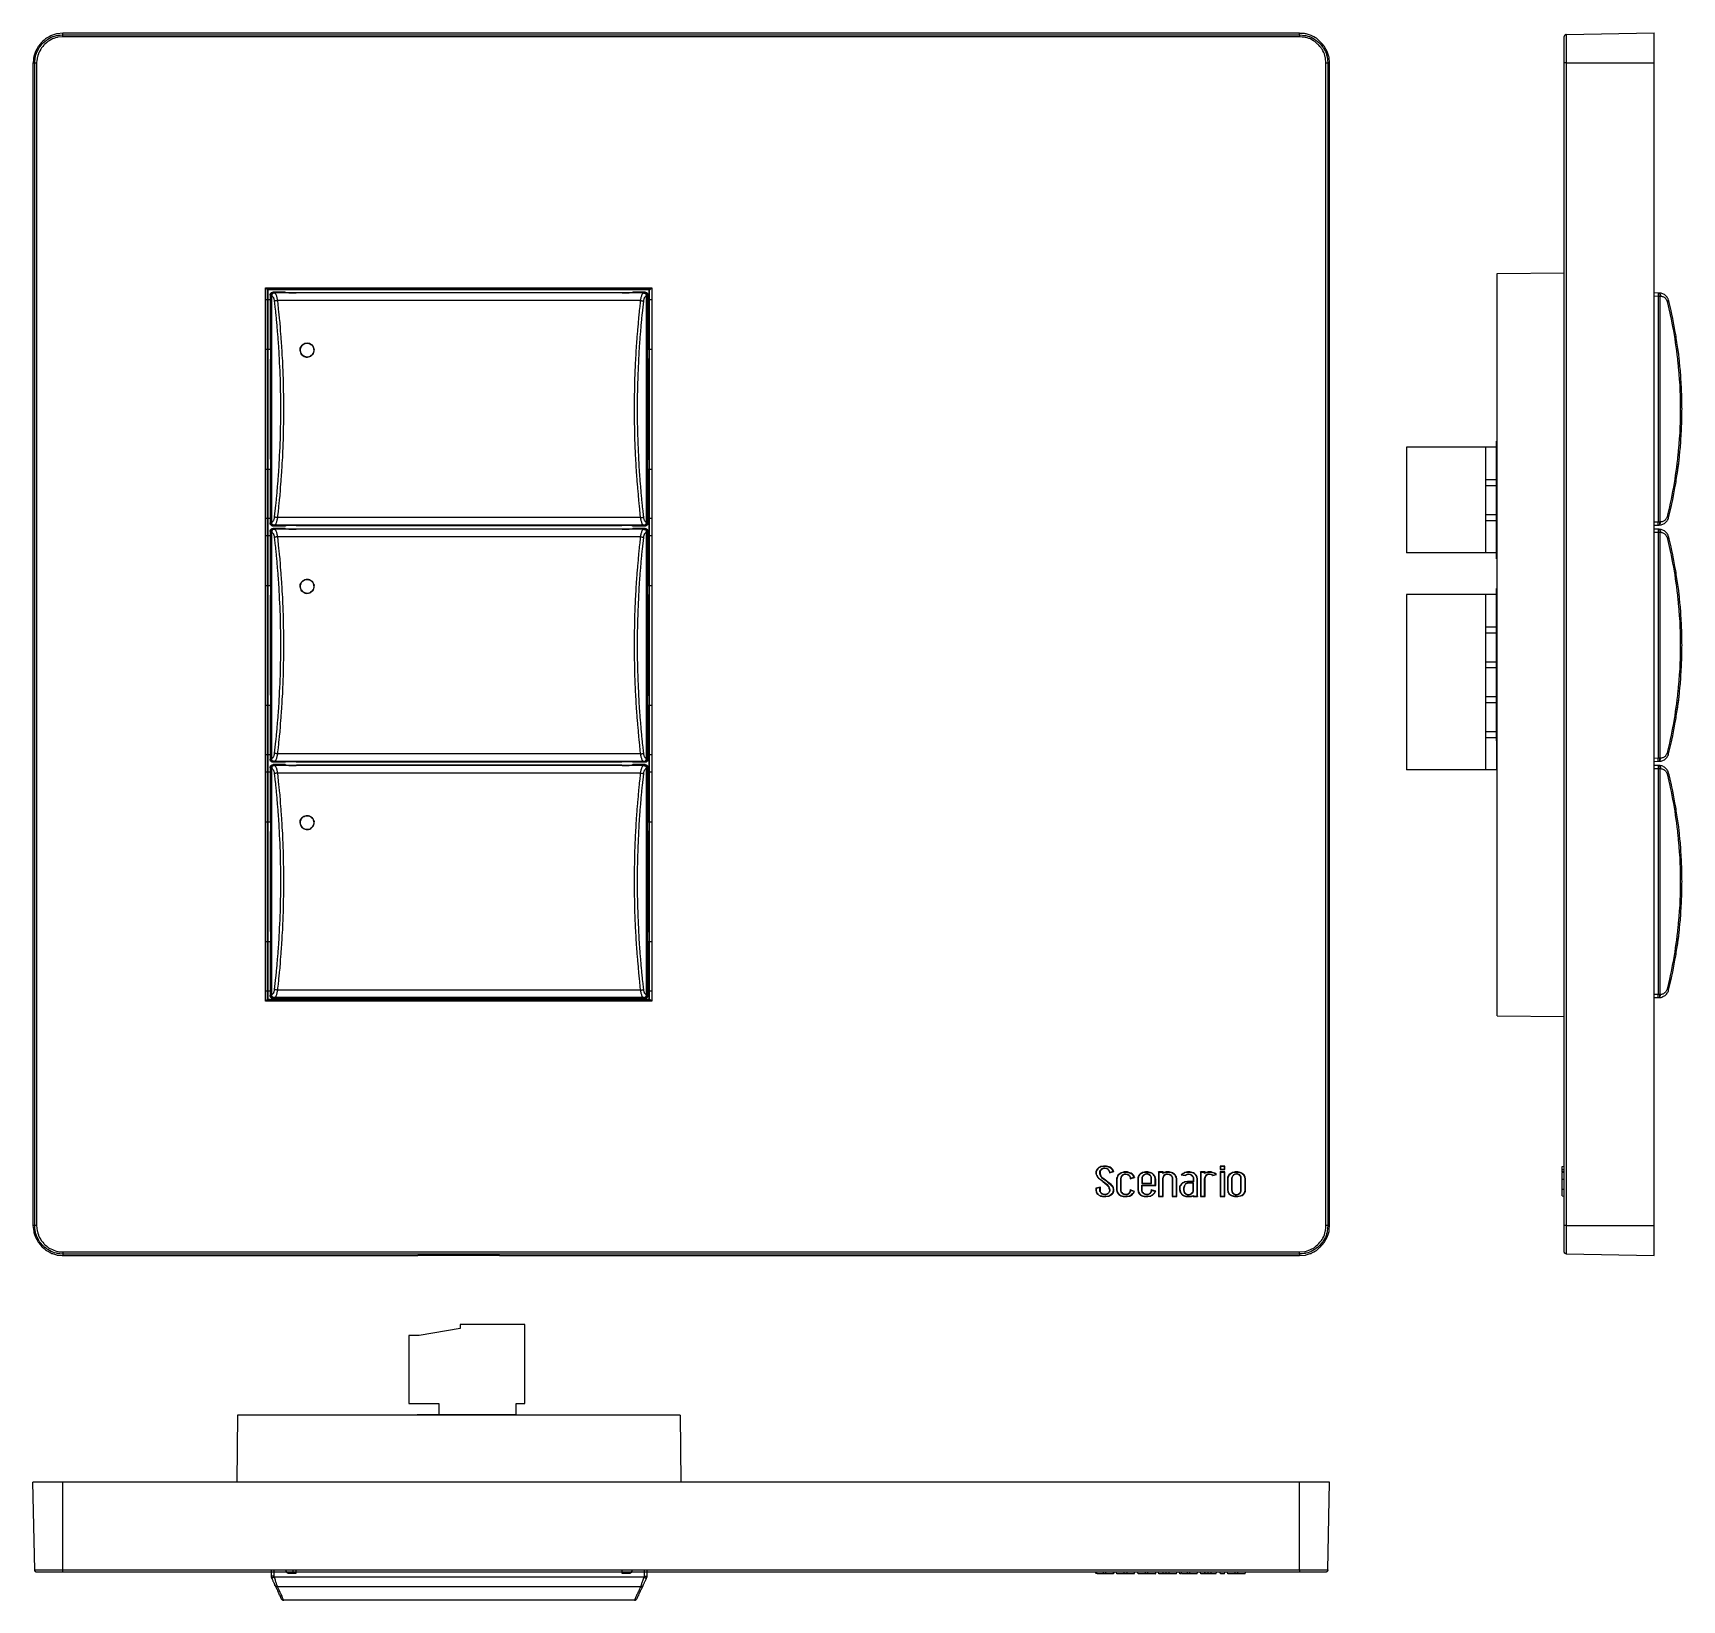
# Model space of a CAD drawing. Header units: centimetres. Extents: x -8.4 to 8.2, y -7.7 to 8.
import ezdxf

# ---------------------------------------------------------------- set-up
doc = ezdxf.new("R2010")
doc.units = ezdxf.units.CM
doc.header["$MEASUREMENT"] = 0
doc.layers.add('Layer 1', color=7, linetype='Continuous')

msp = doc.modelspace()

# ---------------------------------------------------------------- linework, layer by layer
at = {"layer": 'Layer 1', "lineweight": 25}
for points, knots in [([(-8.05745, 8.001), (-8.05745, 8.001), (-8.11389, 7.99747), (-8.11389, 7.99747), (-8.11389, 7.99747), (-8.11389, 7.99747), (-8.17034, 7.97983), (-8.17034, 7.97983), (-8.17034, 7.97983), (-8.17034, 7.97983), (-8.22325, 7.95161), (-8.22325, 7.95161), (-8.22325, 7.95161), (-8.22325, 7.95161), (-8.26912, 7.9128), (-8.26912, 7.9128), (-8.26912, 7.9128), (-8.26912, 7.9128), (-8.30439, 7.87047), (-8.30439, 7.87047), (-8.30439, 7.87047), (-8.30439, 7.87047), (-8.33262, 7.81755), (-8.33262, 7.81755), (-8.33262, 7.81755), (-8.33262, 7.81755), (-8.35025, 7.76111), (-8.35025, 7.76111), (-8.35025, 7.76111), (-8.35025, 7.76111), (-8.35731, 7.70113), (-8.35731, 7.70113)], [0, 0, 0, 0, 0.11111111, 0.11111111, 0.11111111, 0.11111112, 0.22222222, 0.22222222, 0.22222222, 0.22222223, 0.33333333, 0.33333333, 0.33333333, 0.33333334, 0.44444444, 0.44444444, 0.44444444, 0.44444445, 0.55555556, 0.55555556, 0.55555556, 0.55555557, 0.66666667, 0.66666667, 0.66666667, 0.66666668, 0.77777778, 0.77777778, 0.77777778, 0.77777779, 1, 1, 1, 1]), ([(-8.33967, 7.70113), (-8.33967, 7.70113), (-8.33614, 7.75758), (-8.33614, 7.75758), (-8.33614, 7.75758), (-8.33614, 7.75758), (-8.3185, 7.8105), (-8.3185, 7.8105), (-8.3185, 7.8105), (-8.3185, 7.8105), (-8.29381, 7.85988), (-8.29381, 7.85988), (-8.29381, 7.85988), (-8.29381, 7.85988), (-8.25853, 7.90222), (-8.25853, 7.90222), (-8.25853, 7.90222), (-8.25853, 7.90222), (-8.2162, 7.9375), (-8.2162, 7.9375), (-8.2162, 7.9375), (-8.2162, 7.9375), (-8.16681, 7.96572), (-8.16681, 7.96572), (-8.16681, 7.96572), (-8.16681, 7.96572), (-8.11389, 7.97983), (-8.11389, 7.97983), (-8.11389, 7.97983), (-8.11389, 7.97983), (-8.05745, 7.98688), (-8.05745, 7.98688)], [0, 0, 0, 0, 0.11111111, 0.11111111, 0.11111111, 0.11111112, 0.22222222, 0.22222222, 0.22222222, 0.22222223, 0.33333333, 0.33333333, 0.33333333, 0.33333334, 0.44444444, 0.44444444, 0.44444444, 0.44444445, 0.55555556, 0.55555556, 0.55555556, 0.55555557, 0.66666667, 0.66666667, 0.66666667, 0.66666668, 0.77777778, 0.77777778, 0.77777778, 0.77777779, 1, 1, 1, 1]), ([(-8.05745, 7.96572), (-8.05745, 7.96572), (-8.10684, 7.96219), (-8.10684, 7.96219), (-8.10684, 7.96219), (-8.10684, 7.96219), (-8.15623, 7.94808), (-8.15623, 7.94808), (-8.15623, 7.94808), (-8.15623, 7.94808), (-8.20209, 7.92338), (-8.20209, 7.92338), (-8.20209, 7.92338), (-8.20209, 7.92338), (-8.24442, 7.88811), (-8.24442, 7.88811), (-8.24442, 7.88811), (-8.24442, 7.88811), (-8.27617, 7.8493), (-8.27617, 7.8493), (-8.27617, 7.8493), (-8.27617, 7.8493), (-8.30087, 7.80344), (-8.30087, 7.80344), (-8.30087, 7.80344), (-8.30087, 7.80344), (-8.31498, 7.75405), (-8.31498, 7.75405), (-8.31498, 7.75405), (-8.31498, 7.75405), (-8.32203, 7.70113), (-8.32203, 7.70113)], [0, 0, 0, 0, 0.11111111, 0.11111111, 0.11111111, 0.11111112, 0.22222222, 0.22222222, 0.22222222, 0.22222223, 0.33333333, 0.33333333, 0.33333333, 0.33333334, 0.44444444, 0.44444444, 0.44444444, 0.44444445, 0.55555556, 0.55555556, 0.55555556, 0.55555557, 0.66666667, 0.66666667, 0.66666667, 0.66666668, 0.77777778, 0.77777778, 0.77777778, 0.77777779, 1, 1, 1, 1]), ([(-8.05745, 7.96572), (-8.05745, 7.96572), (-8.05745, 7.96925), (-8.05745, 7.96925), (-8.05745, 7.96925), (-8.05745, 7.96925), (-8.05745, 7.9763), (-8.05745, 7.9763), (-8.05745, 7.9763), (-8.05745, 7.9763), (-8.05745, 7.97983), (-8.05745, 7.97983), (-8.05745, 7.97983), (-8.05745, 7.97983), (-8.05745, 7.98336), (-8.05745, 7.98336), (-8.05745, 7.98336), (-8.05745, 7.98336), (-8.05745, 7.98688), (-8.05745, 7.98688)], [0, 0, 0, 0, 0.16666667, 0.16666667, 0.16666667, 0.16666668, 0.33333333, 0.33333333, 0.33333333, 0.33333334, 0.5, 0.5, 0.5, 0.50000001, 0.66666667, 0.66666667, 0.66666667, 0.66666668, 1, 1, 1, 1]), ([(4.62139, 7.70113), (4.62139, 7.70113), (4.61787, 7.76111), (4.61787, 7.76111), (4.61787, 7.76111), (4.61787, 7.76111), (4.60023, 7.81755), (4.60023, 7.81755), (4.60023, 7.81755), (4.60023, 7.81755), (4.57201, 7.87047), (4.57201, 7.87047), (4.57201, 7.87047), (4.57201, 7.87047), (4.5332, 7.9128), (4.5332, 7.9128), (4.5332, 7.9128), (4.5332, 7.9128), (4.49087, 7.95161), (4.49087, 7.95161), (4.49087, 7.95161), (4.49087, 7.95161), (4.43795, 7.97983), (4.43795, 7.97983), (4.43795, 7.97983), (4.43795, 7.97983), (4.38151, 7.99747), (4.38151, 7.99747), (4.38151, 7.99747), (4.38151, 7.99747), (4.32153, 8.001), (4.32153, 8.001)], [0, 0, 0, 0, 0.11111111, 0.11111111, 0.11111111, 0.11111112, 0.22222222, 0.22222222, 0.22222222, 0.22222223, 0.33333333, 0.33333333, 0.33333333, 0.33333334, 0.44444444, 0.44444444, 0.44444444, 0.44444445, 0.55555556, 0.55555556, 0.55555556, 0.55555557, 0.66666667, 0.66666667, 0.66666667, 0.66666668, 0.77777778, 0.77777778, 0.77777778, 0.77777779, 1, 1, 1, 1]), ([(4.32153, 7.98688), (4.32153, 7.98688), (4.37798, 7.97983), (4.37798, 7.97983), (4.37798, 7.97983), (4.37798, 7.97983), (4.43089, 7.96572), (4.43089, 7.96572), (4.43089, 7.96572), (4.43089, 7.96572), (4.48028, 7.9375), (4.48028, 7.9375), (4.48028, 7.9375), (4.48028, 7.9375), (4.52262, 7.90222), (4.52262, 7.90222), (4.52262, 7.90222), (4.52262, 7.90222), (4.55789, 7.85988), (4.55789, 7.85988), (4.55789, 7.85988), (4.55789, 7.85988), (4.58612, 7.8105), (4.58612, 7.8105), (4.58612, 7.8105), (4.58612, 7.8105), (4.60023, 7.75758), (4.60023, 7.75758), (4.60023, 7.75758), (4.60023, 7.75758), (4.60728, 7.70113), (4.60728, 7.70113)], [0, 0, 0, 0, 0.11111111, 0.11111111, 0.11111111, 0.11111112, 0.22222222, 0.22222222, 0.22222222, 0.22222223, 0.33333333, 0.33333333, 0.33333333, 0.33333334, 0.44444444, 0.44444444, 0.44444444, 0.44444445, 0.55555556, 0.55555556, 0.55555556, 0.55555557, 0.66666667, 0.66666667, 0.66666667, 0.66666668, 0.77777778, 0.77777778, 0.77777778, 0.77777779, 1, 1, 1, 1]), ([(4.32153, 7.98688), (4.32153, 7.98688), (4.32153, 7.98688), (4.32153, 7.98688), (4.32153, 7.98688), (4.32153, 7.98688), (4.32153, 7.98336), (4.32153, 7.98336), (4.32153, 7.98336), (4.32153, 7.98336), (4.32153, 7.97983), (4.32153, 7.97983), (4.32153, 7.97983), (4.32153, 7.97983), (4.32153, 7.9763), (4.32153, 7.9763), (4.32153, 7.9763), (4.32153, 7.9763), (4.32153, 7.96925), (4.32153, 7.96925), (4.32153, 7.96925), (4.32153, 7.96925), (4.32153, 7.96572), (4.32153, 7.96572)], [0, 0, 0, 0, 0.14285714, 0.14285714, 0.14285714, 0.14285715, 0.28571429, 0.28571429, 0.28571429, 0.2857143, 0.42857143, 0.42857143, 0.42857143, 0.42857144, 0.57142857, 0.57142857, 0.57142857, 0.57142858, 0.71428571, 0.71428571, 0.71428571, 0.71428572, 1, 1, 1, 1]), ([(4.58612, 7.70113), (4.58612, 7.70113), (4.58259, 7.75405), (4.58259, 7.75405), (4.58259, 7.75405), (4.58259, 7.75405), (4.56848, 7.80344), (4.56848, 7.80344), (4.56848, 7.80344), (4.56848, 7.80344), (4.54378, 7.8493), (4.54378, 7.8493), (4.54378, 7.8493), (4.54378, 7.8493), (4.50851, 7.88811), (4.50851, 7.88811), (4.50851, 7.88811), (4.50851, 7.88811), (4.4697, 7.92338), (4.4697, 7.92338), (4.4697, 7.92338), (4.4697, 7.92338), (4.42384, 7.94808), (4.42384, 7.94808), (4.42384, 7.94808), (4.42384, 7.94808), (4.37445, 7.96219), (4.37445, 7.96219), (4.37445, 7.96219), (4.37445, 7.96219), (4.32153, 7.96572), (4.32153, 7.96572)], [0, 0, 0, 0, 0.11111111, 0.11111111, 0.11111111, 0.11111112, 0.22222222, 0.22222222, 0.22222222, 0.22222223, 0.33333333, 0.33333333, 0.33333333, 0.33333334, 0.44444444, 0.44444444, 0.44444444, 0.44444445, 0.55555556, 0.55555556, 0.55555556, 0.55555557, 0.66666667, 0.66666667, 0.66666667, 0.66666668, 0.77777778, 0.77777778, 0.77777778, 0.77777779, 1, 1, 1, 1]), ([(6.9931, 7.99041), (6.9931, 7.99041), (6.98958, 7.99041), (6.98958, 7.99041), (6.98958, 7.99041), (6.98958, 7.99041), (6.98605, 7.98688), (6.98605, 7.98688), (6.98605, 7.98688), (6.98605, 7.98688), (6.98252, 7.98688), (6.98252, 7.98688), (6.98252, 7.98688), (6.98252, 7.98688), (6.97899, 7.98336), (6.97899, 7.98336), (6.97899, 7.98336), (6.97899, 7.98336), (6.97546, 7.97983), (6.97546, 7.97983), (6.97546, 7.97983), (6.97546, 7.97983), (6.97546, 7.9763), (6.97546, 7.9763), (6.97546, 7.9763), (6.97546, 7.9763), (6.97194, 7.97277), (6.97194, 7.97277), (6.97194, 7.97277), (6.97194, 7.97277), (6.97194, 7.96925), (6.97194, 7.96925)], [0, 0, 0, 0, 0.11111111, 0.11111111, 0.11111111, 0.11111112, 0.22222222, 0.22222222, 0.22222222, 0.22222223, 0.33333333, 0.33333333, 0.33333333, 0.33333334, 0.44444444, 0.44444444, 0.44444444, 0.44444445, 0.55555556, 0.55555556, 0.55555556, 0.55555557, 0.66666667, 0.66666667, 0.66666667, 0.66666668, 0.77777778, 0.77777778, 0.77777778, 0.77777779, 1, 1, 1, 1]), ([(6.97194, 7.70466), (6.97194, 7.70466), (6.97194, 7.75758), (6.97194, 7.75758), (6.97194, 7.75758), (6.97194, 7.75758), (6.97194, 7.80697), (6.97194, 7.80697), (6.97194, 7.80697), (6.97194, 7.80697), (6.97194, 7.85283), (6.97194, 7.85283), (6.97194, 7.85283), (6.97194, 7.85283), (6.97194, 7.89163), (6.97194, 7.89163), (6.97194, 7.89163), (6.97194, 7.89163), (6.97194, 7.92338), (6.97194, 7.92338), (6.97194, 7.92338), (6.97194, 7.92338), (6.97194, 7.94808), (6.97194, 7.94808), (6.97194, 7.94808), (6.97194, 7.94808), (6.97194, 7.96572), (6.97194, 7.96572), (6.97194, 7.96572), (6.97194, 7.96572), (6.97194, 7.96925), (6.97194, 7.96925)], [0, 0, 0, 0, 0.11111111, 0.11111111, 0.11111111, 0.11111112, 0.22222222, 0.22222222, 0.22222222, 0.22222223, 0.33333333, 0.33333333, 0.33333333, 0.33333334, 0.44444444, 0.44444444, 0.44444444, 0.44444445, 0.55555556, 0.55555556, 0.55555556, 0.55555557, 0.66666667, 0.66666667, 0.66666667, 0.66666668, 0.77777778, 0.77777778, 0.77777778, 0.77777779, 1, 1, 1, 1]), ([(6.9931, 7.99041), (6.9931, 7.99041), (6.9931, 7.98336), (6.9931, 7.98336), (6.9931, 7.98336), (6.9931, 7.98336), (6.9931, 7.96925), (6.9931, 7.96925), (6.9931, 7.96925), (6.9931, 7.96925), (6.9931, 7.94102), (6.9931, 7.94102), (6.9931, 7.94102), (6.9931, 7.94102), (6.9931, 7.90575), (6.9931, 7.90575), (6.9931, 7.90575), (6.9931, 7.90575), (6.9931, 7.86341), (6.9931, 7.86341), (6.9931, 7.86341), (6.9931, 7.86341), (6.9931, 7.81402), (6.9931, 7.81402), (6.9931, 7.81402), (6.9931, 7.81402), (6.9931, 7.76111), (6.9931, 7.76111), (6.9931, 7.76111), (6.9931, 7.76111), (6.9931, 7.70466), (6.9931, 7.70466)], [0, 0, 0, 0, 0.11111111, 0.11111111, 0.11111111, 0.11111112, 0.22222222, 0.22222222, 0.22222222, 0.22222223, 0.33333333, 0.33333333, 0.33333333, 0.33333334, 0.44444444, 0.44444444, 0.44444444, 0.44444445, 0.55555556, 0.55555556, 0.55555556, 0.55555557, 0.66666667, 0.66666667, 0.66666667, 0.66666668, 0.77777778, 0.77777778, 0.77777778, 0.77777779, 1, 1, 1, 1]), ([(7.87152, 7.70466), (7.87152, 7.70466), (7.87152, 7.76463), (7.87152, 7.76463), (7.87152, 7.76463), (7.87152, 7.76463), (7.87152, 7.82108), (7.87152, 7.82108), (7.87152, 7.82108), (7.87152, 7.82108), (7.87152, 7.87047), (7.87152, 7.87047), (7.87152, 7.87047), (7.87152, 7.87047), (7.87152, 7.91633), (7.87152, 7.91633), (7.87152, 7.91633), (7.87152, 7.91633), (7.87152, 7.95513), (7.87152, 7.95513), (7.87152, 7.95513), (7.87152, 7.95513), (7.87152, 7.98336), (7.87152, 7.98336), (7.87152, 7.98336), (7.87152, 7.98336), (7.87152, 7.99747), (7.87152, 7.99747), (7.87152, 7.99747), (7.87152, 7.99747), (7.87152, 8.00452), (7.87152, 8.00452)], [0, 0, 0, 0, 0.11111111, 0.11111111, 0.11111111, 0.11111112, 0.22222222, 0.22222222, 0.22222222, 0.22222223, 0.33333333, 0.33333333, 0.33333333, 0.33333334, 0.44444444, 0.44444444, 0.44444444, 0.44444445, 0.55555556, 0.55555556, 0.55555556, 0.55555557, 0.66666667, 0.66666667, 0.66666667, 0.66666668, 0.77777778, 0.77777778, 0.77777778, 0.77777779, 1, 1, 1, 1]), ([(-8.32203, 7.70113), (-8.32203, 7.70113), (-8.32556, 7.70113), (-8.32556, 7.70113), (-8.32556, 7.70113), (-8.32556, 7.70113), (-8.32909, 7.70113), (-8.32909, 7.70113), (-8.32909, 7.70113), (-8.32909, 7.70113), (-8.33262, 7.70113), (-8.33262, 7.70113), (-8.33262, 7.70113), (-8.33262, 7.70113), (-8.33614, 7.70113), (-8.33614, 7.70113), (-8.33614, 7.70113), (-8.33614, 7.70113), (-8.33967, 7.70113), (-8.33967, 7.70113)], [0, 0, 0, 0, 0.16666667, 0.16666667, 0.16666667, 0.16666668, 0.33333333, 0.33333333, 0.33333333, 0.33333334, 0.5, 0.5, 0.5, 0.50000001, 0.66666667, 0.66666667, 0.66666667, 0.66666668, 1, 1, 1, 1]), ([(4.60728, 7.70113), (4.60728, 7.70113), (4.60728, 7.70113), (4.60728, 7.70113), (4.60728, 7.70113), (4.60728, 7.70113), (4.60376, 7.70113), (4.60376, 7.70113), (4.60376, 7.70113), (4.60376, 7.70113), (4.60023, 7.70113), (4.60023, 7.70113), (4.60023, 7.70113), (4.60023, 7.70113), (4.5967, 7.70113), (4.5967, 7.70113), (4.5967, 7.70113), (4.5967, 7.70113), (4.59317, 7.70113), (4.59317, 7.70113), (4.59317, 7.70113), (4.59317, 7.70113), (4.58964, 7.70113), (4.58964, 7.70113), (4.58964, 7.70113), (4.58964, 7.70113), (4.58612, 7.70113), (4.58612, 7.70113)], [0, 0, 0, 0, 0.125, 0.125, 0.125, 0.12500001, 0.25, 0.25, 0.25, 0.25000001, 0.375, 0.375, 0.375, 0.37500001, 0.5, 0.5, 0.5, 0.50000001, 0.625, 0.625, 0.625, 0.62500001, 0.75, 0.75, 0.75, 0.75000001, 1, 1, 1, 1]), ([(6.9931, 7.70466), (6.9931, 7.70466), (6.98958, 7.70466), (6.98958, 7.70466), (6.98958, 7.70466), (6.98958, 7.70466), (6.98605, 7.70466), (6.98605, 7.70466), (6.98605, 7.70466), (6.98605, 7.70466), (6.98252, 7.70466), (6.98252, 7.70466), (6.98252, 7.70466), (6.98252, 7.70466), (6.97899, 7.70466), (6.97899, 7.70466), (6.97899, 7.70466), (6.97899, 7.70466), (6.97546, 7.70466), (6.97546, 7.70466), (6.97546, 7.70466), (6.97546, 7.70466), (6.97194, 7.70466), (6.97194, 7.70466)], [0, 0, 0, 0, 0.14285714, 0.14285714, 0.14285714, 0.14285715, 0.28571429, 0.28571429, 0.28571429, 0.2857143, 0.42857143, 0.42857143, 0.42857143, 0.42857144, 0.57142857, 0.57142857, 0.57142857, 0.57142858, 0.71428571, 0.71428571, 0.71428571, 0.71428572, 1, 1, 1, 1]), ([(-6.02898, 5.45394), (-6.02898, 5.45394), (-6.02545, 5.45041), (-6.02545, 5.45041), (-6.02545, 5.45041), (-6.02545, 5.45041), (-6.02192, 5.44688), (-6.02192, 5.44688), (-6.02192, 5.44688), (-6.02192, 5.44688), (-6.01839, 5.44336), (-6.01839, 5.44336), (-6.01839, 5.44336), (-6.01839, 5.44336), (-6.01487, 5.43983), (-6.01487, 5.43983), (-6.01487, 5.43983), (-6.01487, 5.43983), (-6.01134, 5.4363), (-6.01134, 5.4363)], [0, 0, 0, 0, 0.16666667, 0.16666667, 0.16666667, 0.16666668, 0.33333333, 0.33333333, 0.33333333, 0.33333334, 0.5, 0.5, 0.5, 0.50000001, 0.66666667, 0.66666667, 0.66666667, 0.66666668, 1, 1, 1, 1]), ([(-2.1837, 5.4363), (-2.1837, 5.4363), (-2.1837, 5.4363), (-2.1837, 5.4363), (-2.1837, 5.4363), (-2.1837, 5.4363), (-2.18017, 5.4363), (-2.18017, 5.4363), (-2.18017, 5.4363), (-2.18017, 5.4363), (-2.18017, 5.43983), (-2.18017, 5.43983), (-2.18017, 5.43983), (-2.18017, 5.43983), (-2.17664, 5.43983), (-2.17664, 5.43983), (-2.17664, 5.43983), (-2.17664, 5.43983), (-2.17311, 5.44336), (-2.17311, 5.44336), (-2.17311, 5.44336), (-2.17311, 5.44336), (-2.16959, 5.44688), (-2.16959, 5.44688), (-2.16959, 5.44688), (-2.16959, 5.44688), (-2.16606, 5.45041), (-2.16606, 5.45041), (-2.16606, 5.45041), (-2.16606, 5.45041), (-2.16253, 5.45394), (-2.16253, 5.45394)], [0, 0, 0, 0, 0.11111111, 0.11111111, 0.11111111, 0.11111112, 0.22222222, 0.22222222, 0.22222222, 0.22222223, 0.33333333, 0.33333333, 0.33333333, 0.33333334, 0.44444444, 0.44444444, 0.44444444, 0.44444445, 0.55555556, 0.55555556, 0.55555556, 0.55555557, 0.66666667, 0.66666667, 0.66666667, 0.66666668, 0.77777778, 0.77777778, 0.77777778, 0.77777779, 1, 1, 1, 1]), ([(7.91163, 5.40017), (7.91163, 5.40017), (7.91163, 5.40017), (7.91163, 5.40017), (7.91163, 5.40017), (7.91163, 5.40017), (7.91163, 5.39841), (7.91163, 5.39841), (7.91163, 5.39841), (7.91163, 5.39841), (7.91163, 5.39488), (7.91163, 5.39488), (7.91163, 5.39488), (7.91163, 5.39488), (7.91163, 5.39135), (7.91163, 5.39135), (7.91163, 5.39135), (7.91163, 5.39135), (7.91163, 5.38783), (7.91163, 5.38783), (7.91163, 5.38783), (7.91163, 5.38783), (7.91163, 5.38254), (7.91163, 5.38254), (7.91163, 5.38254), (7.91163, 5.38254), (7.91163, 5.37724), (7.91163, 5.37724), (7.91163, 5.37724), (7.91163, 5.37724), (7.91163, 5.37019), (7.91163, 5.37019)], [0, 0, 0, 0, 0.11111111, 0.11111111, 0.11111111, 0.11111112, 0.22222222, 0.22222222, 0.22222222, 0.22222223, 0.33333333, 0.33333333, 0.33333333, 0.33333334, 0.44444444, 0.44444444, 0.44444444, 0.44444445, 0.55555556, 0.55555556, 0.55555556, 0.55555557, 0.66666667, 0.66666667, 0.66666667, 0.66666668, 0.77777778, 0.77777778, 0.77777778, 0.77777779, 1, 1, 1, 1]), ([(7.92045, 5.40017), (7.92045, 5.40017), (7.91692, 5.40017), (7.91692, 5.40017), (7.91692, 5.40017), (7.91692, 5.40017), (7.91515, 5.40017), (7.91515, 5.40017), (7.91515, 5.40017), (7.91515, 5.40017), (7.91163, 5.40017), (7.91163, 5.40017)], [0, 0, 0, 0, 0.25, 0.25, 0.25, 0.25000001, 0.5, 0.5, 0.5, 0.50000001, 1, 1, 1, 1]), ([(7.91163, 5.37019), (7.91163, 5.37019), (7.91868, 5.37019), (7.91868, 5.37019), (7.91868, 5.37019), (7.91868, 5.37019), (7.92574, 5.37019), (7.92574, 5.37019), (7.92574, 5.37019), (7.92574, 5.37019), (7.93279, 5.37019), (7.93279, 5.37019)], [0, 0, 0, 0, 0.25, 0.25, 0.25, 0.25000001, 0.5, 0.5, 0.5, 0.50000001, 1, 1, 1, 1]), ([(7.92045, 5.40017), (7.92045, 5.40017), (7.92221, 5.40017), (7.92221, 5.40017), (7.92221, 5.40017), (7.92221, 5.40017), (7.92397, 5.39841), (7.92397, 5.39841), (7.92397, 5.39841), (7.92397, 5.39841), (7.9275, 5.39488), (7.9275, 5.39488), (7.9275, 5.39488), (7.9275, 5.39488), (7.92927, 5.39135), (7.92927, 5.39135), (7.92927, 5.39135), (7.92927, 5.39135), (7.92927, 5.38783), (7.92927, 5.38783), (7.92927, 5.38783), (7.92927, 5.38783), (7.93103, 5.38254), (7.93103, 5.38254), (7.93103, 5.38254), (7.93103, 5.38254), (7.93103, 5.37724), (7.93103, 5.37724), (7.93103, 5.37724), (7.93103, 5.37724), (7.93279, 5.37019), (7.93279, 5.37019)], [0, 0, 0, 0, 0.11111111, 0.11111111, 0.11111111, 0.11111112, 0.22222222, 0.22222222, 0.22222222, 0.22222223, 0.33333333, 0.33333333, 0.33333333, 0.33333334, 0.44444444, 0.44444444, 0.44444444, 0.44444445, 0.55555556, 0.55555556, 0.55555556, 0.55555557, 0.66666667, 0.66666667, 0.66666667, 0.66666668, 0.77777778, 0.77777778, 0.77777778, 0.77777779, 1, 1, 1, 1]), ([(7.92221, 5.40017), (7.92221, 5.40017), (7.92397, 5.40017), (7.92397, 5.40017), (7.92397, 5.40017), (7.92397, 5.40017), (7.9275, 5.39841), (7.9275, 5.39841), (7.9275, 5.39841), (7.9275, 5.39841), (7.92927, 5.39488), (7.92927, 5.39488), (7.92927, 5.39488), (7.92927, 5.39488), (7.93103, 5.39135), (7.93103, 5.39135), (7.93103, 5.39135), (7.93103, 5.39135), (7.93279, 5.38783), (7.93279, 5.38783), (7.93279, 5.38783), (7.93279, 5.38783), (7.93456, 5.38254), (7.93456, 5.38254), (7.93456, 5.38254), (7.93456, 5.38254), (7.93456, 5.37724), (7.93456, 5.37724), (7.93456, 5.37724), (7.93456, 5.37724), (7.93456, 5.37019), (7.93456, 5.37019)], [0, 0, 0, 0, 0.11111111, 0.11111111, 0.11111111, 0.11111112, 0.22222222, 0.22222222, 0.22222222, 0.22222223, 0.33333333, 0.33333333, 0.33333333, 0.33333334, 0.44444444, 0.44444444, 0.44444444, 0.44444445, 0.55555556, 0.55555556, 0.55555556, 0.55555557, 0.66666667, 0.66666667, 0.66666667, 0.66666668, 0.77777778, 0.77777778, 0.77777778, 0.77777779, 1, 1, 1, 1]), ([(8.01746, 5.32433), (8.01746, 5.32433), (8.01217, 5.34197), (8.01217, 5.34197), (8.01217, 5.34197), (8.01217, 5.34197), (8.00158, 5.35784), (8.00158, 5.35784), (8.00158, 5.35784), (8.00158, 5.35784), (7.98924, 5.37195), (7.98924, 5.37195), (7.98924, 5.37195), (7.98924, 5.37195), (7.97513, 5.3843), (7.97513, 5.3843), (7.97513, 5.3843), (7.97513, 5.3843), (7.95925, 5.39312), (7.95925, 5.39312), (7.95925, 5.39312), (7.95925, 5.39312), (7.94161, 5.39841), (7.94161, 5.39841), (7.94161, 5.39841), (7.94161, 5.39841), (7.92221, 5.40017), (7.92221, 5.40017)], [0, 0, 0, 0, 0.125, 0.125, 0.125, 0.12500001, 0.25, 0.25, 0.25, 0.25000001, 0.375, 0.375, 0.375, 0.37500001, 0.5, 0.5, 0.5, 0.50000001, 0.625, 0.625, 0.625, 0.62500001, 0.75, 0.75, 0.75, 0.75000001, 1, 1, 1, 1]), ([(7.93456, 5.37019), (7.93456, 5.37019), (7.9469, 5.36842), (7.9469, 5.36842), (7.9469, 5.36842), (7.9469, 5.36842), (7.95925, 5.3649), (7.95925, 5.3649), (7.95925, 5.3649), (7.95925, 5.3649), (7.9716, 5.3596), (7.9716, 5.3596), (7.9716, 5.3596), (7.9716, 5.3596), (7.98218, 5.35079), (7.98218, 5.35079), (7.98218, 5.35079), (7.98218, 5.35079), (7.991, 5.34197), (7.991, 5.34197), (7.991, 5.34197), (7.991, 5.34197), (7.99629, 5.32962), (7.99629, 5.32962), (7.99629, 5.32962), (7.99629, 5.32962), (8.00158, 5.31727), (8.00158, 5.31727)], [0, 0, 0, 0, 0.125, 0.125, 0.125, 0.12500001, 0.25, 0.25, 0.25, 0.25000001, 0.375, 0.375, 0.375, 0.37500001, 0.5, 0.5, 0.5, 0.50000001, 0.625, 0.625, 0.625, 0.62500001, 0.75, 0.75, 0.75, 0.75000001, 1, 1, 1, 1]), ([(8.01746, 5.32433), (8.01746, 5.32433), (8.01746, 5.32433), (8.01746, 5.32433), (8.01746, 5.32433), (8.01746, 5.32433), (8.0157, 5.32256), (8.0157, 5.32256), (8.0157, 5.32256), (8.0157, 5.32256), (8.01393, 5.32256), (8.01393, 5.32256), (8.01393, 5.32256), (8.01393, 5.32256), (8.0104, 5.3208), (8.0104, 5.3208), (8.0104, 5.3208), (8.0104, 5.3208), (8.00864, 5.31904), (8.00864, 5.31904), (8.00864, 5.31904), (8.00864, 5.31904), (8.00511, 5.31904), (8.00511, 5.31904), (8.00511, 5.31904), (8.00511, 5.31904), (8.00158, 5.31727), (8.00158, 5.31727)], [0, 0, 0, 0, 0.125, 0.125, 0.125, 0.12500001, 0.25, 0.25, 0.25, 0.25000001, 0.375, 0.375, 0.375, 0.37500001, 0.5, 0.5, 0.5, 0.50000001, 0.625, 0.625, 0.625, 0.62500001, 0.75, 0.75, 0.75, 0.75000001, 1, 1, 1, 1]), ([(8.00158, 5.31727), (8.00158, 5.31727), (8.02981, 5.19909), (8.02981, 5.19909), (8.02981, 5.19909), (8.02981, 5.19909), (8.0545, 5.08091), (8.0545, 5.08091), (8.0545, 5.08091), (8.0545, 5.08091), (8.07567, 4.96273), (8.07567, 4.96273), (8.07567, 4.96273), (8.07567, 4.96273), (8.09331, 4.84279), (8.09331, 4.84279), (8.09331, 4.84279), (8.09331, 4.84279), (8.10742, 4.72284), (8.10742, 4.72284), (8.10742, 4.72284), (8.10742, 4.72284), (8.11977, 4.60113), (8.11977, 4.60113), (8.11977, 4.60113), (8.11977, 4.60113), (8.12858, 4.48119), (8.12858, 4.48119), (8.12858, 4.48119), (8.12858, 4.48119), (8.13211, 4.35948), (8.13211, 4.35948), (8.13211, 4.35948), (8.13211, 4.35948), (8.13388, 4.23954), (8.13388, 4.23954), (8.13388, 4.23954), (8.13388, 4.23954), (8.13211, 4.11783), (8.13211, 4.11783), (8.13211, 4.11783), (8.13211, 4.11783), (8.12858, 3.99788), (8.12858, 3.99788), (8.12858, 3.99788), (8.12858, 3.99788), (8.11977, 3.87617), (8.11977, 3.87617), (8.11977, 3.87617), (8.11977, 3.87617), (8.10742, 3.75623), (8.10742, 3.75623), (8.10742, 3.75623), (8.10742, 3.75623), (8.09331, 3.63629), (8.09331, 3.63629), (8.09331, 3.63629), (8.09331, 3.63629), (8.07567, 3.51634), (8.07567, 3.51634), (8.07567, 3.51634), (8.07567, 3.51634), (8.0545, 3.3964), (8.0545, 3.3964), (8.0545, 3.3964), (8.0545, 3.3964), (8.02981, 3.27822), (8.02981, 3.27822), (8.02981, 3.27822), (8.02981, 3.27822), (8.00158, 3.16004), (8.00158, 3.16004)], [0, 0, 0, 0, 0.05263158, 0.05263158, 0.05263158, 0.05263159, 0.10526316, 0.10526316, 0.10526316, 0.10526317, 0.15789474, 0.15789474, 0.15789474, 0.15789475, 0.21052632, 0.21052632, 0.21052632, 0.21052633, 0.26315789, 0.26315789, 0.26315789, 0.2631579, 0.31578947, 0.31578947, 0.31578947, 0.31578948, 0.36842105, 0.36842105, 0.36842105, 0.36842106, 0.42105263, 0.42105263, 0.42105263, 0.42105264, 0.47368421, 0.47368421, 0.47368421, 0.47368422, 0.52631579, 0.52631579, 0.52631579, 0.5263158, 0.57894737, 0.57894737, 0.57894737, 0.57894738, 0.63157895, 0.63157895, 0.63157895, 0.63157896, 0.68421053, 0.68421053, 0.68421053, 0.68421054, 0.73684211, 0.73684211, 0.73684211, 0.73684212, 0.78947368, 0.78947368, 0.78947368, 0.78947369, 0.84210526, 0.84210526, 0.84210526, 0.84210527, 0.89473684, 0.89473684, 0.89473684, 0.89473685, 1, 1, 1, 1]), ([(8.01746, 3.15298), (8.01746, 3.15298), (8.04568, 3.27116), (8.04568, 3.27116), (8.04568, 3.27116), (8.04568, 3.27116), (8.07038, 3.3911), (8.07038, 3.3911), (8.07038, 3.3911), (8.07038, 3.3911), (8.09154, 3.51105), (8.09154, 3.51105), (8.09154, 3.51105), (8.09154, 3.51105), (8.11095, 3.63099), (8.11095, 3.63099), (8.11095, 3.63099), (8.11095, 3.63099), (8.12506, 3.7527), (8.12506, 3.7527), (8.12506, 3.7527), (8.12506, 3.7527), (8.1374, 3.87441), (8.1374, 3.87441), (8.1374, 3.87441), (8.1374, 3.87441), (8.14446, 3.99612), (8.14446, 3.99612), (8.14446, 3.99612), (8.14446, 3.99612), (8.14975, 4.11783), (8.14975, 4.11783), (8.14975, 4.11783), (8.14975, 4.11783), (8.15152, 4.23954), (8.15152, 4.23954), (8.15152, 4.23954), (8.15152, 4.23954), (8.14975, 4.36124), (8.14975, 4.36124), (8.14975, 4.36124), (8.14975, 4.36124), (8.14446, 4.48295), (8.14446, 4.48295), (8.14446, 4.48295), (8.14446, 4.48295), (8.1374, 4.60466), (8.1374, 4.60466), (8.1374, 4.60466), (8.1374, 4.60466), (8.12506, 4.72637), (8.12506, 4.72637), (8.12506, 4.72637), (8.12506, 4.72637), (8.11095, 4.84631), (8.11095, 4.84631), (8.11095, 4.84631), (8.11095, 4.84631), (8.09154, 4.96626), (8.09154, 4.96626), (8.09154, 4.96626), (8.09154, 4.96626), (8.07038, 5.0862), (8.07038, 5.0862), (8.07038, 5.0862), (8.07038, 5.0862), (8.04568, 5.20615), (8.04568, 5.20615), (8.04568, 5.20615), (8.04568, 5.20615), (8.01746, 5.32433), (8.01746, 5.32433)], [0, 0, 0, 0, 0.05263158, 0.05263158, 0.05263158, 0.05263159, 0.10526316, 0.10526316, 0.10526316, 0.10526317, 0.15789474, 0.15789474, 0.15789474, 0.15789475, 0.21052632, 0.21052632, 0.21052632, 0.21052633, 0.26315789, 0.26315789, 0.26315789, 0.2631579, 0.31578947, 0.31578947, 0.31578947, 0.31578948, 0.36842105, 0.36842105, 0.36842105, 0.36842106, 0.42105263, 0.42105263, 0.42105263, 0.42105264, 0.47368421, 0.47368421, 0.47368421, 0.47368422, 0.52631579, 0.52631579, 0.52631579, 0.5263158, 0.57894737, 0.57894737, 0.57894737, 0.57894738, 0.63157895, 0.63157895, 0.63157895, 0.63157896, 0.68421053, 0.68421053, 0.68421053, 0.68421054, 0.73684211, 0.73684211, 0.73684211, 0.73684212, 0.78947368, 0.78947368, 0.78947368, 0.78947369, 0.84210526, 0.84210526, 0.84210526, 0.84210527, 0.89473684, 0.89473684, 0.89473684, 0.89473685, 1, 1, 1, 1]), ([(8.10213, 3.57984), (8.10213, 3.57984), (8.10389, 3.5816), (8.10389, 3.5816), (8.10389, 3.5816), (8.10389, 3.5816), (8.10389, 3.59219), (8.10389, 3.59219), (8.10389, 3.59219), (8.10389, 3.59219), (8.10742, 3.60806), (8.10742, 3.60806), (8.10742, 3.60806), (8.10742, 3.60806), (8.10918, 3.62923), (8.10918, 3.62923), (8.10918, 3.62923), (8.10918, 3.62923), (8.11271, 3.65216), (8.11271, 3.65216), (8.11271, 3.65216), (8.11271, 3.65216), (8.11624, 3.67509), (8.11624, 3.67509), (8.11624, 3.67509), (8.11624, 3.67509), (8.118, 3.69626), (8.118, 3.69626), (8.118, 3.69626), (8.118, 3.69626), (8.11977, 3.71037), (8.11977, 3.71037), (8.11977, 3.71037), (8.11977, 3.71037), (8.12153, 3.71742), (8.12153, 3.71742), (8.12153, 3.71742), (8.12153, 3.71742), (8.12153, 3.71919), (8.12153, 3.71919)], [0, 0, 0, 0, 0.09090909, 0.09090909, 0.09090909, 0.0909091, 0.18181818, 0.18181818, 0.18181818, 0.18181819, 0.27272727, 0.27272727, 0.27272727, 0.27272728, 0.36363636, 0.36363636, 0.36363636, 0.36363637, 0.45454545, 0.45454545, 0.45454545, 0.45454546, 0.54545455, 0.54545455, 0.54545455, 0.54545456, 0.63636364, 0.63636364, 0.63636364, 0.63636365, 0.72727273, 0.72727273, 0.72727273, 0.72727274, 0.81818182, 0.81818182, 0.81818182, 0.81818183, 1, 1, 1, 1]), ([(7.92221, 3.07713), (7.92221, 3.07713), (7.94161, 3.0789), (7.94161, 3.0789), (7.94161, 3.0789), (7.94161, 3.0789), (7.95925, 3.08595), (7.95925, 3.08595), (7.95925, 3.08595), (7.95925, 3.08595), (7.97513, 3.09301), (7.97513, 3.09301), (7.97513, 3.09301), (7.97513, 3.09301), (7.98924, 3.10535), (7.98924, 3.10535), (7.98924, 3.10535), (7.98924, 3.10535), (8.00158, 3.11947), (8.00158, 3.11947), (8.00158, 3.11947), (8.00158, 3.11947), (8.01217, 3.13534), (8.01217, 3.13534), (8.01217, 3.13534), (8.01217, 3.13534), (8.01746, 3.15298), (8.01746, 3.15298)], [0, 0, 0, 0, 0.125, 0.125, 0.125, 0.12500001, 0.25, 0.25, 0.25, 0.25000001, 0.375, 0.375, 0.375, 0.37500001, 0.5, 0.5, 0.5, 0.50000001, 0.625, 0.625, 0.625, 0.62500001, 0.75, 0.75, 0.75, 0.75000001, 1, 1, 1, 1]), ([(8.00158, 3.16004), (8.00158, 3.16004), (7.99629, 3.14769), (7.99629, 3.14769), (7.99629, 3.14769), (7.99629, 3.14769), (7.991, 3.1371), (7.991, 3.1371), (7.991, 3.1371), (7.991, 3.1371), (7.98218, 3.12652), (7.98218, 3.12652), (7.98218, 3.12652), (7.98218, 3.12652), (7.9716, 3.11947), (7.9716, 3.11947), (7.9716, 3.11947), (7.9716, 3.11947), (7.95925, 3.11241), (7.95925, 3.11241), (7.95925, 3.11241), (7.95925, 3.11241), (7.9469, 3.10888), (7.9469, 3.10888), (7.9469, 3.10888), (7.9469, 3.10888), (7.93456, 3.10712), (7.93456, 3.10712)], [0, 0, 0, 0, 0.125, 0.125, 0.125, 0.12500001, 0.25, 0.25, 0.25, 0.25000001, 0.375, 0.375, 0.375, 0.37500001, 0.5, 0.5, 0.5, 0.50000001, 0.625, 0.625, 0.625, 0.62500001, 0.75, 0.75, 0.75, 0.75000001, 1, 1, 1, 1]), ([(8.01746, 3.15298), (8.01746, 3.15298), (8.01746, 3.15298), (8.01746, 3.15298), (8.01746, 3.15298), (8.01746, 3.15298), (8.01746, 3.15474), (8.01746, 3.15474), (8.01746, 3.15474), (8.01746, 3.15474), (8.0157, 3.15474), (8.0157, 3.15474), (8.0157, 3.15474), (8.0157, 3.15474), (8.01393, 3.15651), (8.01393, 3.15651), (8.01393, 3.15651), (8.01393, 3.15651), (8.0104, 3.15651), (8.0104, 3.15651), (8.0104, 3.15651), (8.0104, 3.15651), (8.00864, 3.15827), (8.00864, 3.15827), (8.00864, 3.15827), (8.00864, 3.15827), (8.00511, 3.16004), (8.00511, 3.16004), (8.00511, 3.16004), (8.00511, 3.16004), (8.00158, 3.16004), (8.00158, 3.16004)], [0, 0, 0, 0, 0.11111111, 0.11111111, 0.11111111, 0.11111112, 0.22222222, 0.22222222, 0.22222222, 0.22222223, 0.33333333, 0.33333333, 0.33333333, 0.33333334, 0.44444444, 0.44444444, 0.44444444, 0.44444445, 0.55555556, 0.55555556, 0.55555556, 0.55555557, 0.66666667, 0.66666667, 0.66666667, 0.66666668, 0.77777778, 0.77777778, 0.77777778, 0.77777779, 1, 1, 1, 1]), ([(7.91163, 3.07713), (7.91163, 3.07713), (7.91163, 3.0789), (7.91163, 3.0789), (7.91163, 3.0789), (7.91163, 3.0789), (7.91163, 3.08242), (7.91163, 3.08242), (7.91163, 3.08242), (7.91163, 3.08242), (7.91163, 3.08595), (7.91163, 3.08595), (7.91163, 3.08595), (7.91163, 3.08595), (7.91163, 3.09124), (7.91163, 3.09124), (7.91163, 3.09124), (7.91163, 3.09124), (7.91163, 3.09654), (7.91163, 3.09654), (7.91163, 3.09654), (7.91163, 3.09654), (7.91163, 3.10183), (7.91163, 3.10183), (7.91163, 3.10183), (7.91163, 3.10183), (7.91163, 3.10712), (7.91163, 3.10712)], [0, 0, 0, 0, 0.125, 0.125, 0.125, 0.12500001, 0.25, 0.25, 0.25, 0.25000001, 0.375, 0.375, 0.375, 0.37500001, 0.5, 0.5, 0.5, 0.50000001, 0.625, 0.625, 0.625, 0.62500001, 0.75, 0.75, 0.75, 0.75000001, 1, 1, 1, 1]), ([(7.93279, 3.10712), (7.93279, 3.10712), (7.92574, 3.10712), (7.92574, 3.10712), (7.92574, 3.10712), (7.92574, 3.10712), (7.91868, 3.10712), (7.91868, 3.10712), (7.91868, 3.10712), (7.91868, 3.10712), (7.91163, 3.10712), (7.91163, 3.10712)], [0, 0, 0, 0, 0.25, 0.25, 0.25, 0.25000001, 0.5, 0.5, 0.5, 0.50000001, 1, 1, 1, 1]), ([(7.91163, 3.07713), (7.91163, 3.07713), (7.91515, 3.07713), (7.91515, 3.07713), (7.91515, 3.07713), (7.91515, 3.07713), (7.91692, 3.07713), (7.91692, 3.07713), (7.91692, 3.07713), (7.91692, 3.07713), (7.92045, 3.07713), (7.92045, 3.07713)], [0, 0, 0, 0, 0.25, 0.25, 0.25, 0.25000001, 0.5, 0.5, 0.5, 0.50000001, 1, 1, 1, 1]), ([(7.91163, 3.03459), (7.91163, 3.03459), (7.91163, 3.03459), (7.91163, 3.03459), (7.91163, 3.03459), (7.91163, 3.03459), (7.91163, 3.03283), (7.91163, 3.03283), (7.91163, 3.03283), (7.91163, 3.03283), (7.91163, 3.0293), (7.91163, 3.0293), (7.91163, 3.0293), (7.91163, 3.0293), (7.91163, 3.02577), (7.91163, 3.02577), (7.91163, 3.02577), (7.91163, 3.02577), (7.91163, 3.02225), (7.91163, 3.02225), (7.91163, 3.02225), (7.91163, 3.02225), (7.91163, 3.01696), (7.91163, 3.01696), (7.91163, 3.01696), (7.91163, 3.01696), (7.91163, 3.01166), (7.91163, 3.01166), (7.91163, 3.01166), (7.91163, 3.01166), (7.91163, 3.00461), (7.91163, 3.00461)], [0, 0, 0, 0, 0.11111111, 0.11111111, 0.11111111, 0.11111112, 0.22222222, 0.22222222, 0.22222222, 0.22222223, 0.33333333, 0.33333333, 0.33333333, 0.33333334, 0.44444444, 0.44444444, 0.44444444, 0.44444445, 0.55555556, 0.55555556, 0.55555556, 0.55555557, 0.66666667, 0.66666667, 0.66666667, 0.66666668, 0.77777778, 0.77777778, 0.77777778, 0.77777779, 1, 1, 1, 1]), ([(7.92045, 3.03459), (7.92045, 3.03459), (7.91692, 3.03459), (7.91692, 3.03459), (7.91692, 3.03459), (7.91692, 3.03459), (7.91515, 3.03459), (7.91515, 3.03459), (7.91515, 3.03459), (7.91515, 3.03459), (7.91163, 3.03459), (7.91163, 3.03459)], [0, 0, 0, 0, 0.25, 0.25, 0.25, 0.25000001, 0.5, 0.5, 0.5, 0.50000001, 1, 1, 1, 1]), ([(7.91163, 3.00461), (7.91163, 3.00461), (7.91868, 3.00461), (7.91868, 3.00461), (7.91868, 3.00461), (7.91868, 3.00461), (7.92574, 3.00461), (7.92574, 3.00461), (7.92574, 3.00461), (7.92574, 3.00461), (7.93279, 3.00461), (7.93279, 3.00461)], [0, 0, 0, 0, 0.25, 0.25, 0.25, 0.25000001, 0.5, 0.5, 0.5, 0.50000001, 1, 1, 1, 1]), ([(7.92045, 3.07713), (7.92045, 3.07713), (7.92221, 3.0789), (7.92221, 3.0789), (7.92221, 3.0789), (7.92221, 3.0789), (7.92397, 3.08066), (7.92397, 3.08066), (7.92397, 3.08066), (7.92397, 3.08066), (7.9275, 3.08242), (7.9275, 3.08242), (7.9275, 3.08242), (7.9275, 3.08242), (7.92927, 3.08595), (7.92927, 3.08595), (7.92927, 3.08595), (7.92927, 3.08595), (7.92927, 3.09124), (7.92927, 3.09124), (7.92927, 3.09124), (7.92927, 3.09124), (7.93103, 3.09654), (7.93103, 3.09654), (7.93103, 3.09654), (7.93103, 3.09654), (7.93103, 3.10183), (7.93103, 3.10183), (7.93103, 3.10183), (7.93103, 3.10183), (7.93279, 3.10712), (7.93279, 3.10712)], [0, 0, 0, 0, 0.11111111, 0.11111111, 0.11111111, 0.11111112, 0.22222222, 0.22222222, 0.22222222, 0.22222223, 0.33333333, 0.33333333, 0.33333333, 0.33333334, 0.44444444, 0.44444444, 0.44444444, 0.44444445, 0.55555556, 0.55555556, 0.55555556, 0.55555557, 0.66666667, 0.66666667, 0.66666667, 0.66666668, 0.77777778, 0.77777778, 0.77777778, 0.77777779, 1, 1, 1, 1]), ([(7.92045, 3.03459), (7.92045, 3.03459), (7.92221, 3.03459), (7.92221, 3.03459), (7.92221, 3.03459), (7.92221, 3.03459), (7.92397, 3.03283), (7.92397, 3.03283), (7.92397, 3.03283), (7.92397, 3.03283), (7.9275, 3.0293), (7.9275, 3.0293), (7.9275, 3.0293), (7.9275, 3.0293), (7.92927, 3.02577), (7.92927, 3.02577), (7.92927, 3.02577), (7.92927, 3.02577), (7.92927, 3.02225), (7.92927, 3.02225), (7.92927, 3.02225), (7.92927, 3.02225), (7.93103, 3.01696), (7.93103, 3.01696), (7.93103, 3.01696), (7.93103, 3.01696), (7.93103, 3.01166), (7.93103, 3.01166), (7.93103, 3.01166), (7.93103, 3.01166), (7.93279, 3.00461), (7.93279, 3.00461)], [0, 0, 0, 0, 0.11111111, 0.11111111, 0.11111111, 0.11111112, 0.22222222, 0.22222222, 0.22222222, 0.22222223, 0.33333333, 0.33333333, 0.33333333, 0.33333334, 0.44444444, 0.44444444, 0.44444444, 0.44444445, 0.55555556, 0.55555556, 0.55555556, 0.55555557, 0.66666667, 0.66666667, 0.66666667, 0.66666668, 0.77777778, 0.77777778, 0.77777778, 0.77777779, 1, 1, 1, 1]), ([(7.92221, 3.07713), (7.92221, 3.07713), (7.92397, 3.0789), (7.92397, 3.0789), (7.92397, 3.0789), (7.92397, 3.0789), (7.9275, 3.08066), (7.9275, 3.08066), (7.9275, 3.08066), (7.9275, 3.08066), (7.92927, 3.08242), (7.92927, 3.08242), (7.92927, 3.08242), (7.92927, 3.08242), (7.93103, 3.08595), (7.93103, 3.08595), (7.93103, 3.08595), (7.93103, 3.08595), (7.93279, 3.09124), (7.93279, 3.09124), (7.93279, 3.09124), (7.93279, 3.09124), (7.93456, 3.09654), (7.93456, 3.09654), (7.93456, 3.09654), (7.93456, 3.09654), (7.93456, 3.10183), (7.93456, 3.10183), (7.93456, 3.10183), (7.93456, 3.10183), (7.93456, 3.10712), (7.93456, 3.10712)], [0, 0, 0, 0, 0.11111111, 0.11111111, 0.11111111, 0.11111112, 0.22222222, 0.22222222, 0.22222222, 0.22222223, 0.33333333, 0.33333333, 0.33333333, 0.33333334, 0.44444444, 0.44444444, 0.44444444, 0.44444445, 0.55555556, 0.55555556, 0.55555556, 0.55555557, 0.66666667, 0.66666667, 0.66666667, 0.66666668, 0.77777778, 0.77777778, 0.77777778, 0.77777779, 1, 1, 1, 1]), ([(7.92221, 3.03459), (7.92221, 3.03459), (7.92397, 3.03459), (7.92397, 3.03459), (7.92397, 3.03459), (7.92397, 3.03459), (7.9275, 3.03283), (7.9275, 3.03283), (7.9275, 3.03283), (7.9275, 3.03283), (7.92927, 3.0293), (7.92927, 3.0293), (7.92927, 3.0293), (7.92927, 3.0293), (7.93103, 3.02577), (7.93103, 3.02577), (7.93103, 3.02577), (7.93103, 3.02577), (7.93279, 3.02225), (7.93279, 3.02225), (7.93279, 3.02225), (7.93279, 3.02225), (7.93456, 3.01696), (7.93456, 3.01696), (7.93456, 3.01696), (7.93456, 3.01696), (7.93456, 3.01166), (7.93456, 3.01166), (7.93456, 3.01166), (7.93456, 3.01166), (7.93456, 3.00461), (7.93456, 3.00461)], [0, 0, 0, 0, 0.11111111, 0.11111111, 0.11111111, 0.11111112, 0.22222222, 0.22222222, 0.22222222, 0.22222223, 0.33333333, 0.33333333, 0.33333333, 0.33333334, 0.44444444, 0.44444444, 0.44444444, 0.44444445, 0.55555556, 0.55555556, 0.55555556, 0.55555557, 0.66666667, 0.66666667, 0.66666667, 0.66666668, 0.77777778, 0.77777778, 0.77777778, 0.77777779, 1, 1, 1, 1]), ([(8.01746, 2.95875), (8.01746, 2.95875), (8.01217, 2.97639), (8.01217, 2.97639), (8.01217, 2.97639), (8.01217, 2.97639), (8.00158, 2.99226), (8.00158, 2.99226), (8.00158, 2.99226), (8.00158, 2.99226), (7.98924, 3.00637), (7.98924, 3.00637), (7.98924, 3.00637), (7.98924, 3.00637), (7.97513, 3.01872), (7.97513, 3.01872), (7.97513, 3.01872), (7.97513, 3.01872), (7.95925, 3.02754), (7.95925, 3.02754), (7.95925, 3.02754), (7.95925, 3.02754), (7.94161, 3.03283), (7.94161, 3.03283), (7.94161, 3.03283), (7.94161, 3.03283), (7.92221, 3.03459), (7.92221, 3.03459)], [0, 0, 0, 0, 0.125, 0.125, 0.125, 0.12500001, 0.25, 0.25, 0.25, 0.25000001, 0.375, 0.375, 0.375, 0.37500001, 0.5, 0.5, 0.5, 0.50000001, 0.625, 0.625, 0.625, 0.62500001, 0.75, 0.75, 0.75, 0.75000001, 1, 1, 1, 1]), ([(7.93456, 3.00461), (7.93456, 3.00461), (7.9469, 3.00284), (7.9469, 3.00284), (7.9469, 3.00284), (7.9469, 3.00284), (7.95925, 2.99932), (7.95925, 2.99932), (7.95925, 2.99932), (7.95925, 2.99932), (7.9716, 2.99402), (7.9716, 2.99402), (7.9716, 2.99402), (7.9716, 2.99402), (7.98218, 2.98521), (7.98218, 2.98521), (7.98218, 2.98521), (7.98218, 2.98521), (7.991, 2.97639), (7.991, 2.97639), (7.991, 2.97639), (7.991, 2.97639), (7.99629, 2.96404), (7.99629, 2.96404), (7.99629, 2.96404), (7.99629, 2.96404), (8.00158, 2.95169), (8.00158, 2.95169)], [0, 0, 0, 0, 0.125, 0.125, 0.125, 0.12500001, 0.25, 0.25, 0.25, 0.25000001, 0.375, 0.375, 0.375, 0.37500001, 0.5, 0.5, 0.5, 0.50000001, 0.625, 0.625, 0.625, 0.62500001, 0.75, 0.75, 0.75, 0.75000001, 1, 1, 1, 1]), ([(8.01746, 2.95875), (8.01746, 2.95875), (8.01746, 2.95875), (8.01746, 2.95875), (8.01746, 2.95875), (8.01746, 2.95875), (8.0157, 2.95698), (8.0157, 2.95698), (8.0157, 2.95698), (8.0157, 2.95698), (8.01393, 2.95698), (8.01393, 2.95698), (8.01393, 2.95698), (8.01393, 2.95698), (8.0104, 2.95522), (8.0104, 2.95522), (8.0104, 2.95522), (8.0104, 2.95522), (8.00864, 2.95346), (8.00864, 2.95346), (8.00864, 2.95346), (8.00864, 2.95346), (8.00511, 2.95346), (8.00511, 2.95346), (8.00511, 2.95346), (8.00511, 2.95346), (8.00158, 2.95169), (8.00158, 2.95169)], [0, 0, 0, 0, 0.125, 0.125, 0.125, 0.12500001, 0.25, 0.25, 0.25, 0.25000001, 0.375, 0.375, 0.375, 0.37500001, 0.5, 0.5, 0.5, 0.50000001, 0.625, 0.625, 0.625, 0.62500001, 0.75, 0.75, 0.75, 0.75000001, 1, 1, 1, 1]), ([(8.00158, 2.95169), (8.00158, 2.95169), (8.02981, 2.83351), (8.02981, 2.83351), (8.02981, 2.83351), (8.02981, 2.83351), (8.0545, 2.71533), (8.0545, 2.71533), (8.0545, 2.71533), (8.0545, 2.71533), (8.07567, 2.59715), (8.07567, 2.59715), (8.07567, 2.59715), (8.07567, 2.59715), (8.09331, 2.47721), (8.09331, 2.47721), (8.09331, 2.47721), (8.09331, 2.47721), (8.10742, 2.35726), (8.10742, 2.35726), (8.10742, 2.35726), (8.10742, 2.35726), (8.11977, 2.23555), (8.11977, 2.23555), (8.11977, 2.23555), (8.11977, 2.23555), (8.12858, 2.11561), (8.12858, 2.11561), (8.12858, 2.11561), (8.12858, 2.11561), (8.13211, 1.9939), (8.13211, 1.9939), (8.13211, 1.9939), (8.13211, 1.9939), (8.13388, 1.87396), (8.13388, 1.87396), (8.13388, 1.87396), (8.13388, 1.87396), (8.13211, 1.75225), (8.13211, 1.75225), (8.13211, 1.75225), (8.13211, 1.75225), (8.12858, 1.6323), (8.12858, 1.6323), (8.12858, 1.6323), (8.12858, 1.6323), (8.11977, 1.51059), (8.11977, 1.51059), (8.11977, 1.51059), (8.11977, 1.51059), (8.10742, 1.39065), (8.10742, 1.39065), (8.10742, 1.39065), (8.10742, 1.39065), (8.09331, 1.27071), (8.09331, 1.27071), (8.09331, 1.27071), (8.09331, 1.27071), (8.07567, 1.15076), (8.07567, 1.15076), (8.07567, 1.15076), (8.07567, 1.15076), (8.0545, 1.03082), (8.0545, 1.03082), (8.0545, 1.03082), (8.0545, 1.03082), (8.02981, 0.91264), (8.02981, 0.91264), (8.02981, 0.91264), (8.02981, 0.91264), (8.00158, 0.79446), (8.00158, 0.79446)], [0, 0, 0, 0, 0.05263158, 0.05263158, 0.05263158, 0.05263159, 0.10526316, 0.10526316, 0.10526316, 0.10526317, 0.15789474, 0.15789474, 0.15789474, 0.15789475, 0.21052632, 0.21052632, 0.21052632, 0.21052633, 0.26315789, 0.26315789, 0.26315789, 0.2631579, 0.31578947, 0.31578947, 0.31578947, 0.31578948, 0.36842105, 0.36842105, 0.36842105, 0.36842106, 0.42105263, 0.42105263, 0.42105263, 0.42105264, 0.47368421, 0.47368421, 0.47368421, 0.47368422, 0.52631579, 0.52631579, 0.52631579, 0.5263158, 0.57894737, 0.57894737, 0.57894737, 0.57894738, 0.63157895, 0.63157895, 0.63157895, 0.63157896, 0.68421053, 0.68421053, 0.68421053, 0.68421054, 0.73684211, 0.73684211, 0.73684211, 0.73684212, 0.78947368, 0.78947368, 0.78947368, 0.78947369, 0.84210526, 0.84210526, 0.84210526, 0.84210527, 0.89473684, 0.89473684, 0.89473684, 0.89473685, 1, 1, 1, 1]), ([(8.01746, 0.7874), (8.01746, 0.7874), (8.04568, 0.90558), (8.04568, 0.90558), (8.04568, 0.90558), (8.04568, 0.90558), (8.07038, 1.02552), (8.07038, 1.02552), (8.07038, 1.02552), (8.07038, 1.02552), (8.09154, 1.14547), (8.09154, 1.14547), (8.09154, 1.14547), (8.09154, 1.14547), (8.11095, 1.26541), (8.11095, 1.26541), (8.11095, 1.26541), (8.11095, 1.26541), (8.12506, 1.38712), (8.12506, 1.38712), (8.12506, 1.38712), (8.12506, 1.38712), (8.1374, 1.50883), (8.1374, 1.50883), (8.1374, 1.50883), (8.1374, 1.50883), (8.14446, 1.63054), (8.14446, 1.63054), (8.14446, 1.63054), (8.14446, 1.63054), (8.14975, 1.75225), (8.14975, 1.75225), (8.14975, 1.75225), (8.14975, 1.75225), (8.15152, 1.87396), (8.15152, 1.87396), (8.15152, 1.87396), (8.15152, 1.87396), (8.14975, 1.99566), (8.14975, 1.99566), (8.14975, 1.99566), (8.14975, 1.99566), (8.14446, 2.11737), (8.14446, 2.11737), (8.14446, 2.11737), (8.14446, 2.11737), (8.1374, 2.23908), (8.1374, 2.23908), (8.1374, 2.23908), (8.1374, 2.23908), (8.12506, 2.36079), (8.12506, 2.36079), (8.12506, 2.36079), (8.12506, 2.36079), (8.11095, 2.48073), (8.11095, 2.48073), (8.11095, 2.48073), (8.11095, 2.48073), (8.09154, 2.60068), (8.09154, 2.60068), (8.09154, 2.60068), (8.09154, 2.60068), (8.07038, 2.72062), (8.07038, 2.72062), (8.07038, 2.72062), (8.07038, 2.72062), (8.04568, 2.84057), (8.04568, 2.84057), (8.04568, 2.84057), (8.04568, 2.84057), (8.01746, 2.95875), (8.01746, 2.95875)], [0, 0, 0, 0, 0.05263158, 0.05263158, 0.05263158, 0.05263159, 0.10526316, 0.10526316, 0.10526316, 0.10526317, 0.15789474, 0.15789474, 0.15789474, 0.15789475, 0.21052632, 0.21052632, 0.21052632, 0.21052633, 0.26315789, 0.26315789, 0.26315789, 0.2631579, 0.31578947, 0.31578947, 0.31578947, 0.31578948, 0.36842105, 0.36842105, 0.36842105, 0.36842106, 0.42105263, 0.42105263, 0.42105263, 0.42105264, 0.47368421, 0.47368421, 0.47368421, 0.47368422, 0.52631579, 0.52631579, 0.52631579, 0.5263158, 0.57894737, 0.57894737, 0.57894737, 0.57894738, 0.63157895, 0.63157895, 0.63157895, 0.63157896, 0.68421053, 0.68421053, 0.68421053, 0.68421054, 0.73684211, 0.73684211, 0.73684211, 0.73684212, 0.78947368, 0.78947368, 0.78947368, 0.78947369, 0.84210526, 0.84210526, 0.84210526, 0.84210527, 0.89473684, 0.89473684, 0.89473684, 0.89473685, 1, 1, 1, 1]), ([(8.10213, 1.21426), (8.10213, 1.21426), (8.10389, 1.21602), (8.10389, 1.21602), (8.10389, 1.21602), (8.10389, 1.21602), (8.10389, 1.22661), (8.10389, 1.22661), (8.10389, 1.22661), (8.10389, 1.22661), (8.10742, 1.24248), (8.10742, 1.24248), (8.10742, 1.24248), (8.10742, 1.24248), (8.10918, 1.26365), (8.10918, 1.26365), (8.10918, 1.26365), (8.10918, 1.26365), (8.11271, 1.28658), (8.11271, 1.28658), (8.11271, 1.28658), (8.11271, 1.28658), (8.11624, 1.30951), (8.11624, 1.30951), (8.11624, 1.30951), (8.11624, 1.30951), (8.118, 1.33068), (8.118, 1.33068), (8.118, 1.33068), (8.118, 1.33068), (8.11977, 1.34479), (8.11977, 1.34479), (8.11977, 1.34479), (8.11977, 1.34479), (8.12153, 1.35184), (8.12153, 1.35184), (8.12153, 1.35184), (8.12153, 1.35184), (8.12153, 1.35361), (8.12153, 1.35361)], [0, 0, 0, 0, 0.09090909, 0.09090909, 0.09090909, 0.0909091, 0.18181818, 0.18181818, 0.18181818, 0.18181819, 0.27272727, 0.27272727, 0.27272727, 0.27272728, 0.36363636, 0.36363636, 0.36363636, 0.36363637, 0.45454545, 0.45454545, 0.45454545, 0.45454546, 0.54545455, 0.54545455, 0.54545455, 0.54545456, 0.63636364, 0.63636364, 0.63636364, 0.63636365, 0.72727273, 0.72727273, 0.72727273, 0.72727274, 0.81818182, 0.81818182, 0.81818182, 0.81818183, 1, 1, 1, 1]), ([(7.91163, 0.71155), (7.91163, 0.71155), (7.91163, 0.71332), (7.91163, 0.71332), (7.91163, 0.71332), (7.91163, 0.71332), (7.91163, 0.71684), (7.91163, 0.71684), (7.91163, 0.71684), (7.91163, 0.71684), (7.91163, 0.72037), (7.91163, 0.72037), (7.91163, 0.72037), (7.91163, 0.72037), (7.91163, 0.72566), (7.91163, 0.72566), (7.91163, 0.72566), (7.91163, 0.72566), (7.91163, 0.73096), (7.91163, 0.73096), (7.91163, 0.73096), (7.91163, 0.73096), (7.91163, 0.73625), (7.91163, 0.73625), (7.91163, 0.73625), (7.91163, 0.73625), (7.91163, 0.74154), (7.91163, 0.74154)], [0, 0, 0, 0, 0.125, 0.125, 0.125, 0.12500001, 0.25, 0.25, 0.25, 0.25000001, 0.375, 0.375, 0.375, 0.37500001, 0.5, 0.5, 0.5, 0.50000001, 0.625, 0.625, 0.625, 0.62500001, 0.75, 0.75, 0.75, 0.75000001, 1, 1, 1, 1]), ([(7.93279, 0.74154), (7.93279, 0.74154), (7.92574, 0.74154), (7.92574, 0.74154), (7.92574, 0.74154), (7.92574, 0.74154), (7.91868, 0.74154), (7.91868, 0.74154), (7.91868, 0.74154), (7.91868, 0.74154), (7.91163, 0.74154), (7.91163, 0.74154)], [0, 0, 0, 0, 0.25, 0.25, 0.25, 0.25000001, 0.5, 0.5, 0.5, 0.50000001, 1, 1, 1, 1]), ([(7.91163, 0.71155), (7.91163, 0.71155), (7.91515, 0.71155), (7.91515, 0.71155), (7.91515, 0.71155), (7.91515, 0.71155), (7.91692, 0.71155), (7.91692, 0.71155), (7.91692, 0.71155), (7.91692, 0.71155), (7.92045, 0.71155), (7.92045, 0.71155)], [0, 0, 0, 0, 0.25, 0.25, 0.25, 0.25000001, 0.5, 0.5, 0.5, 0.50000001, 1, 1, 1, 1]), ([(7.91163, 0.66901), (7.91163, 0.66901), (7.91163, 0.66901), (7.91163, 0.66901), (7.91163, 0.66901), (7.91163, 0.66901), (7.91163, 0.66725), (7.91163, 0.66725), (7.91163, 0.66725), (7.91163, 0.66725), (7.91163, 0.66372), (7.91163, 0.66372), (7.91163, 0.66372), (7.91163, 0.66372), (7.91163, 0.66019), (7.91163, 0.66019), (7.91163, 0.66019), (7.91163, 0.66019), (7.91163, 0.65667), (7.91163, 0.65667), (7.91163, 0.65667), (7.91163, 0.65667), (7.91163, 0.65138), (7.91163, 0.65138), (7.91163, 0.65138), (7.91163, 0.65138), (7.91163, 0.64608), (7.91163, 0.64608), (7.91163, 0.64608), (7.91163, 0.64608), (7.91163, 0.63903), (7.91163, 0.63903)], [0, 0, 0, 0, 0.11111111, 0.11111111, 0.11111111, 0.11111112, 0.22222222, 0.22222222, 0.22222222, 0.22222223, 0.33333333, 0.33333333, 0.33333333, 0.33333334, 0.44444444, 0.44444444, 0.44444444, 0.44444445, 0.55555556, 0.55555556, 0.55555556, 0.55555557, 0.66666667, 0.66666667, 0.66666667, 0.66666668, 0.77777778, 0.77777778, 0.77777778, 0.77777779, 1, 1, 1, 1]), ([(7.92045, 0.66901), (7.92045, 0.66901), (7.91692, 0.66901), (7.91692, 0.66901), (7.91692, 0.66901), (7.91692, 0.66901), (7.91515, 0.66901), (7.91515, 0.66901), (7.91515, 0.66901), (7.91515, 0.66901), (7.91163, 0.66901), (7.91163, 0.66901)], [0, 0, 0, 0, 0.25, 0.25, 0.25, 0.25000001, 0.5, 0.5, 0.5, 0.50000001, 1, 1, 1, 1]), ([(7.92045, 0.71155), (7.92045, 0.71155), (7.92221, 0.71332), (7.92221, 0.71332), (7.92221, 0.71332), (7.92221, 0.71332), (7.92397, 0.71508), (7.92397, 0.71508), (7.92397, 0.71508), (7.92397, 0.71508), (7.9275, 0.71684), (7.9275, 0.71684), (7.9275, 0.71684), (7.9275, 0.71684), (7.92927, 0.72037), (7.92927, 0.72037), (7.92927, 0.72037), (7.92927, 0.72037), (7.92927, 0.72566), (7.92927, 0.72566), (7.92927, 0.72566), (7.92927, 0.72566), (7.93103, 0.73096), (7.93103, 0.73096), (7.93103, 0.73096), (7.93103, 0.73096), (7.93103, 0.73625), (7.93103, 0.73625), (7.93103, 0.73625), (7.93103, 0.73625), (7.93279, 0.74154), (7.93279, 0.74154)], [0, 0, 0, 0, 0.11111111, 0.11111111, 0.11111111, 0.11111112, 0.22222222, 0.22222222, 0.22222222, 0.22222223, 0.33333333, 0.33333333, 0.33333333, 0.33333334, 0.44444444, 0.44444444, 0.44444444, 0.44444445, 0.55555556, 0.55555556, 0.55555556, 0.55555557, 0.66666667, 0.66666667, 0.66666667, 0.66666668, 0.77777778, 0.77777778, 0.77777778, 0.77777779, 1, 1, 1, 1]), ([(7.92045, 0.66901), (7.92045, 0.66901), (7.92221, 0.66901), (7.92221, 0.66901), (7.92221, 0.66901), (7.92221, 0.66901), (7.92397, 0.66725), (7.92397, 0.66725), (7.92397, 0.66725), (7.92397, 0.66725), (7.9275, 0.66372), (7.9275, 0.66372), (7.9275, 0.66372), (7.9275, 0.66372), (7.92927, 0.66019), (7.92927, 0.66019), (7.92927, 0.66019), (7.92927, 0.66019), (7.92927, 0.65667), (7.92927, 0.65667), (7.92927, 0.65667), (7.92927, 0.65667), (7.93103, 0.65138), (7.93103, 0.65138), (7.93103, 0.65138), (7.93103, 0.65138), (7.93103, 0.64608), (7.93103, 0.64608), (7.93103, 0.64608), (7.93103, 0.64608), (7.93279, 0.63903), (7.93279, 0.63903)], [0, 0, 0, 0, 0.11111111, 0.11111111, 0.11111111, 0.11111112, 0.22222222, 0.22222222, 0.22222222, 0.22222223, 0.33333333, 0.33333333, 0.33333333, 0.33333334, 0.44444444, 0.44444444, 0.44444444, 0.44444445, 0.55555556, 0.55555556, 0.55555556, 0.55555557, 0.66666667, 0.66666667, 0.66666667, 0.66666668, 0.77777778, 0.77777778, 0.77777778, 0.77777779, 1, 1, 1, 1]), ([(7.92221, 0.71155), (7.92221, 0.71155), (7.94161, 0.71332), (7.94161, 0.71332), (7.94161, 0.71332), (7.94161, 0.71332), (7.95925, 0.72037), (7.95925, 0.72037), (7.95925, 0.72037), (7.95925, 0.72037), (7.97513, 0.72743), (7.97513, 0.72743), (7.97513, 0.72743), (7.97513, 0.72743), (7.98924, 0.73977), (7.98924, 0.73977), (7.98924, 0.73977), (7.98924, 0.73977), (8.00158, 0.75389), (8.00158, 0.75389), (8.00158, 0.75389), (8.00158, 0.75389), (8.01217, 0.76976), (8.01217, 0.76976), (8.01217, 0.76976), (8.01217, 0.76976), (8.01746, 0.7874), (8.01746, 0.7874)], [0, 0, 0, 0, 0.125, 0.125, 0.125, 0.12500001, 0.25, 0.25, 0.25, 0.25000001, 0.375, 0.375, 0.375, 0.37500001, 0.5, 0.5, 0.5, 0.50000001, 0.625, 0.625, 0.625, 0.62500001, 0.75, 0.75, 0.75, 0.75000001, 1, 1, 1, 1]), ([(7.92221, 0.71155), (7.92221, 0.71155), (7.92397, 0.71332), (7.92397, 0.71332), (7.92397, 0.71332), (7.92397, 0.71332), (7.9275, 0.71508), (7.9275, 0.71508), (7.9275, 0.71508), (7.9275, 0.71508), (7.92927, 0.71684), (7.92927, 0.71684), (7.92927, 0.71684), (7.92927, 0.71684), (7.93103, 0.72037), (7.93103, 0.72037), (7.93103, 0.72037), (7.93103, 0.72037), (7.93279, 0.72566), (7.93279, 0.72566), (7.93279, 0.72566), (7.93279, 0.72566), (7.93456, 0.73096), (7.93456, 0.73096), (7.93456, 0.73096), (7.93456, 0.73096), (7.93456, 0.73625), (7.93456, 0.73625), (7.93456, 0.73625), (7.93456, 0.73625), (7.93456, 0.74154), (7.93456, 0.74154)], [0, 0, 0, 0, 0.11111111, 0.11111111, 0.11111111, 0.11111112, 0.22222222, 0.22222222, 0.22222222, 0.22222223, 0.33333333, 0.33333333, 0.33333333, 0.33333334, 0.44444444, 0.44444444, 0.44444444, 0.44444445, 0.55555556, 0.55555556, 0.55555556, 0.55555557, 0.66666667, 0.66666667, 0.66666667, 0.66666668, 0.77777778, 0.77777778, 0.77777778, 0.77777779, 1, 1, 1, 1]), ([(7.92221, 0.66901), (7.92221, 0.66901), (7.92397, 0.66901), (7.92397, 0.66901), (7.92397, 0.66901), (7.92397, 0.66901), (7.9275, 0.66725), (7.9275, 0.66725), (7.9275, 0.66725), (7.9275, 0.66725), (7.92927, 0.66372), (7.92927, 0.66372), (7.92927, 0.66372), (7.92927, 0.66372), (7.93103, 0.66019), (7.93103, 0.66019), (7.93103, 0.66019), (7.93103, 0.66019), (7.93279, 0.65667), (7.93279, 0.65667), (7.93279, 0.65667), (7.93279, 0.65667), (7.93456, 0.65138), (7.93456, 0.65138), (7.93456, 0.65138), (7.93456, 0.65138), (7.93456, 0.64608), (7.93456, 0.64608), (7.93456, 0.64608), (7.93456, 0.64608), (7.93456, 0.63903), (7.93456, 0.63903)], [0, 0, 0, 0, 0.11111111, 0.11111111, 0.11111111, 0.11111112, 0.22222222, 0.22222222, 0.22222222, 0.22222223, 0.33333333, 0.33333333, 0.33333333, 0.33333334, 0.44444444, 0.44444444, 0.44444444, 0.44444445, 0.55555556, 0.55555556, 0.55555556, 0.55555557, 0.66666667, 0.66666667, 0.66666667, 0.66666668, 0.77777778, 0.77777778, 0.77777778, 0.77777779, 1, 1, 1, 1]), ([(8.01746, 0.59317), (8.01746, 0.59317), (8.01217, 0.61081), (8.01217, 0.61081), (8.01217, 0.61081), (8.01217, 0.61081), (8.00158, 0.62668), (8.00158, 0.62668), (8.00158, 0.62668), (8.00158, 0.62668), (7.98924, 0.64079), (7.98924, 0.64079), (7.98924, 0.64079), (7.98924, 0.64079), (7.97513, 0.65314), (7.97513, 0.65314), (7.97513, 0.65314), (7.97513, 0.65314), (7.95925, 0.66196), (7.95925, 0.66196), (7.95925, 0.66196), (7.95925, 0.66196), (7.94161, 0.66725), (7.94161, 0.66725), (7.94161, 0.66725), (7.94161, 0.66725), (7.92221, 0.66901), (7.92221, 0.66901)], [0, 0, 0, 0, 0.125, 0.125, 0.125, 0.12500001, 0.25, 0.25, 0.25, 0.25000001, 0.375, 0.375, 0.375, 0.37500001, 0.5, 0.5, 0.5, 0.50000001, 0.625, 0.625, 0.625, 0.62500001, 0.75, 0.75, 0.75, 0.75000001, 1, 1, 1, 1]), ([(8.00158, 0.79446), (8.00158, 0.79446), (7.99629, 0.78211), (7.99629, 0.78211), (7.99629, 0.78211), (7.99629, 0.78211), (7.991, 0.77152), (7.991, 0.77152), (7.991, 0.77152), (7.991, 0.77152), (7.98218, 0.76094), (7.98218, 0.76094), (7.98218, 0.76094), (7.98218, 0.76094), (7.9716, 0.75389), (7.9716, 0.75389), (7.9716, 0.75389), (7.9716, 0.75389), (7.95925, 0.74683), (7.95925, 0.74683), (7.95925, 0.74683), (7.95925, 0.74683), (7.9469, 0.7433), (7.9469, 0.7433), (7.9469, 0.7433), (7.9469, 0.7433), (7.93456, 0.74154), (7.93456, 0.74154)], [0, 0, 0, 0, 0.125, 0.125, 0.125, 0.12500001, 0.25, 0.25, 0.25, 0.25000001, 0.375, 0.375, 0.375, 0.37500001, 0.5, 0.5, 0.5, 0.50000001, 0.625, 0.625, 0.625, 0.62500001, 0.75, 0.75, 0.75, 0.75000001, 1, 1, 1, 1]), ([(8.01746, 0.7874), (8.01746, 0.7874), (8.01746, 0.7874), (8.01746, 0.7874), (8.01746, 0.7874), (8.01746, 0.7874), (8.01746, 0.78916), (8.01746, 0.78916), (8.01746, 0.78916), (8.01746, 0.78916), (8.0157, 0.78916), (8.0157, 0.78916), (8.0157, 0.78916), (8.0157, 0.78916), (8.01393, 0.79093), (8.01393, 0.79093), (8.01393, 0.79093), (8.01393, 0.79093), (8.0104, 0.79093), (8.0104, 0.79093), (8.0104, 0.79093), (8.0104, 0.79093), (8.00864, 0.79269), (8.00864, 0.79269), (8.00864, 0.79269), (8.00864, 0.79269), (8.00511, 0.79446), (8.00511, 0.79446), (8.00511, 0.79446), (8.00511, 0.79446), (8.00158, 0.79446), (8.00158, 0.79446)], [0, 0, 0, 0, 0.11111111, 0.11111111, 0.11111111, 0.11111112, 0.22222222, 0.22222222, 0.22222222, 0.22222223, 0.33333333, 0.33333333, 0.33333333, 0.33333334, 0.44444444, 0.44444444, 0.44444444, 0.44444445, 0.55555556, 0.55555556, 0.55555556, 0.55555557, 0.66666667, 0.66666667, 0.66666667, 0.66666668, 0.77777778, 0.77777778, 0.77777778, 0.77777779, 1, 1, 1, 1]), ([(7.91163, 0.63903), (7.91163, 0.63903), (7.91868, 0.63903), (7.91868, 0.63903), (7.91868, 0.63903), (7.91868, 0.63903), (7.92574, 0.63903), (7.92574, 0.63903), (7.92574, 0.63903), (7.92574, 0.63903), (7.93279, 0.63903), (7.93279, 0.63903)], [0, 0, 0, 0, 0.25, 0.25, 0.25, 0.25000001, 0.5, 0.5, 0.5, 0.50000001, 1, 1, 1, 1]), ([(7.93456, 0.63903), (7.93456, 0.63903), (7.9469, 0.63726), (7.9469, 0.63726), (7.9469, 0.63726), (7.9469, 0.63726), (7.95925, 0.63374), (7.95925, 0.63374), (7.95925, 0.63374), (7.95925, 0.63374), (7.9716, 0.62844), (7.9716, 0.62844), (7.9716, 0.62844), (7.9716, 0.62844), (7.98218, 0.61963), (7.98218, 0.61963), (7.98218, 0.61963), (7.98218, 0.61963), (7.991, 0.61081), (7.991, 0.61081), (7.991, 0.61081), (7.991, 0.61081), (7.99629, 0.59846), (7.99629, 0.59846), (7.99629, 0.59846), (7.99629, 0.59846), (8.00158, 0.58611), (8.00158, 0.58611)], [0, 0, 0, 0, 0.125, 0.125, 0.125, 0.12500001, 0.25, 0.25, 0.25, 0.25000001, 0.375, 0.375, 0.375, 0.37500001, 0.5, 0.5, 0.5, 0.50000001, 0.625, 0.625, 0.625, 0.62500001, 0.75, 0.75, 0.75, 0.75000001, 1, 1, 1, 1]), ([(8.01746, 0.59317), (8.01746, 0.59317), (8.01746, 0.59317), (8.01746, 0.59317), (8.01746, 0.59317), (8.01746, 0.59317), (8.0157, 0.5914), (8.0157, 0.5914), (8.0157, 0.5914), (8.0157, 0.5914), (8.01393, 0.5914), (8.01393, 0.5914), (8.01393, 0.5914), (8.01393, 0.5914), (8.0104, 0.58964), (8.0104, 0.58964), (8.0104, 0.58964), (8.0104, 0.58964), (8.00864, 0.58788), (8.00864, 0.58788), (8.00864, 0.58788), (8.00864, 0.58788), (8.00511, 0.58788), (8.00511, 0.58788), (8.00511, 0.58788), (8.00511, 0.58788), (8.00158, 0.58611), (8.00158, 0.58611)], [0, 0, 0, 0, 0.125, 0.125, 0.125, 0.12500001, 0.25, 0.25, 0.25, 0.25000001, 0.375, 0.375, 0.375, 0.37500001, 0.5, 0.5, 0.5, 0.50000001, 0.625, 0.625, 0.625, 0.62500001, 0.75, 0.75, 0.75, 0.75000001, 1, 1, 1, 1]), ([(8.00158, 0.58611), (8.00158, 0.58611), (8.02981, 0.46793), (8.02981, 0.46793), (8.02981, 0.46793), (8.02981, 0.46793), (8.0545, 0.34975), (8.0545, 0.34975), (8.0545, 0.34975), (8.0545, 0.34975), (8.07567, 0.23157), (8.07567, 0.23157), (8.07567, 0.23157), (8.07567, 0.23157), (8.09331, 0.11163), (8.09331, 0.11163), (8.09331, 0.11163), (8.09331, 0.11163), (8.10742, -0.00832), (8.10742, -0.00832), (8.10742, -0.00832), (8.10742, -0.00832), (8.11977, -0.13003), (8.11977, -0.13003), (8.11977, -0.13003), (8.11977, -0.13003), (8.12858, -0.24997), (8.12858, -0.24997), (8.12858, -0.24997), (8.12858, -0.24997), (8.13211, -0.37168), (8.13211, -0.37168), (8.13211, -0.37168), (8.13211, -0.37168), (8.13388, -0.49162), (8.13388, -0.49162), (8.13388, -0.49162), (8.13388, -0.49162), (8.13211, -0.61333), (8.13211, -0.61333), (8.13211, -0.61333), (8.13211, -0.61333), (8.12858, -0.73328), (8.12858, -0.73328), (8.12858, -0.73328), (8.12858, -0.73328), (8.11977, -0.85499), (8.11977, -0.85499), (8.11977, -0.85499), (8.11977, -0.85499), (8.10742, -0.97493), (8.10742, -0.97493), (8.10742, -0.97493), (8.10742, -0.97493), (8.09331, -1.09487), (8.09331, -1.09487), (8.09331, -1.09487), (8.09331, -1.09487), (8.07567, -1.21482), (8.07567, -1.21482), (8.07567, -1.21482), (8.07567, -1.21482), (8.0545, -1.33476), (8.0545, -1.33476), (8.0545, -1.33476), (8.0545, -1.33476), (8.02981, -1.45294), (8.02981, -1.45294), (8.02981, -1.45294), (8.02981, -1.45294), (8.00158, -1.57112), (8.00158, -1.57112)], [0, 0, 0, 0, 0.05263158, 0.05263158, 0.05263158, 0.05263159, 0.10526316, 0.10526316, 0.10526316, 0.10526317, 0.15789474, 0.15789474, 0.15789474, 0.15789475, 0.21052632, 0.21052632, 0.21052632, 0.21052633, 0.26315789, 0.26315789, 0.26315789, 0.2631579, 0.31578947, 0.31578947, 0.31578947, 0.31578948, 0.36842105, 0.36842105, 0.36842105, 0.36842106, 0.42105263, 0.42105263, 0.42105263, 0.42105264, 0.47368421, 0.47368421, 0.47368421, 0.47368422, 0.52631579, 0.52631579, 0.52631579, 0.5263158, 0.57894737, 0.57894737, 0.57894737, 0.57894738, 0.63157895, 0.63157895, 0.63157895, 0.63157896, 0.68421053, 0.68421053, 0.68421053, 0.68421054, 0.73684211, 0.73684211, 0.73684211, 0.73684212, 0.78947368, 0.78947368, 0.78947368, 0.78947369, 0.84210526, 0.84210526, 0.84210526, 0.84210527, 0.89473684, 0.89473684, 0.89473684, 0.89473685, 1, 1, 1, 1]), ([(8.01746, -1.57818), (8.01746, -1.57818), (8.04568, -1.46), (8.04568, -1.46), (8.04568, -1.46), (8.04568, -1.46), (8.07038, -1.34006), (8.07038, -1.34006), (8.07038, -1.34006), (8.07038, -1.34006), (8.09154, -1.22011), (8.09154, -1.22011), (8.09154, -1.22011), (8.09154, -1.22011), (8.11095, -1.10017), (8.11095, -1.10017), (8.11095, -1.10017), (8.11095, -1.10017), (8.12506, -0.97846), (8.12506, -0.97846), (8.12506, -0.97846), (8.12506, -0.97846), (8.1374, -0.85675), (8.1374, -0.85675), (8.1374, -0.85675), (8.1374, -0.85675), (8.14446, -0.73504), (8.14446, -0.73504), (8.14446, -0.73504), (8.14446, -0.73504), (8.14975, -0.61333), (8.14975, -0.61333), (8.14975, -0.61333), (8.14975, -0.61333), (8.15152, -0.49162), (8.15152, -0.49162), (8.15152, -0.49162), (8.15152, -0.49162), (8.14975, -0.36992), (8.14975, -0.36992), (8.14975, -0.36992), (8.14975, -0.36992), (8.14446, -0.24821), (8.14446, -0.24821), (8.14446, -0.24821), (8.14446, -0.24821), (8.1374, -0.1265), (8.1374, -0.1265), (8.1374, -0.1265), (8.1374, -0.1265), (8.12506, -0.00479), (8.12506, -0.00479), (8.12506, -0.00479), (8.12506, -0.00479), (8.11095, 0.11515), (8.11095, 0.11515), (8.11095, 0.11515), (8.11095, 0.11515), (8.09154, 0.2351), (8.09154, 0.2351), (8.09154, 0.2351), (8.09154, 0.2351), (8.07038, 0.35504), (8.07038, 0.35504), (8.07038, 0.35504), (8.07038, 0.35504), (8.04568, 0.47499), (8.04568, 0.47499), (8.04568, 0.47499), (8.04568, 0.47499), (8.01746, 0.59317), (8.01746, 0.59317)], [0, 0, 0, 0, 0.05263158, 0.05263158, 0.05263158, 0.05263159, 0.10526316, 0.10526316, 0.10526316, 0.10526317, 0.15789474, 0.15789474, 0.15789474, 0.15789475, 0.21052632, 0.21052632, 0.21052632, 0.21052633, 0.26315789, 0.26315789, 0.26315789, 0.2631579, 0.31578947, 0.31578947, 0.31578947, 0.31578948, 0.36842105, 0.36842105, 0.36842105, 0.36842106, 0.42105263, 0.42105263, 0.42105263, 0.42105264, 0.47368421, 0.47368421, 0.47368421, 0.47368422, 0.52631579, 0.52631579, 0.52631579, 0.5263158, 0.57894737, 0.57894737, 0.57894737, 0.57894738, 0.63157895, 0.63157895, 0.63157895, 0.63157896, 0.68421053, 0.68421053, 0.68421053, 0.68421054, 0.73684211, 0.73684211, 0.73684211, 0.73684212, 0.78947368, 0.78947368, 0.78947368, 0.78947369, 0.84210526, 0.84210526, 0.84210526, 0.84210527, 0.89473684, 0.89473684, 0.89473684, 0.89473685, 1, 1, 1, 1]), ([(8.10213, -1.15132), (8.10213, -1.15132), (8.10389, -1.14956), (8.10389, -1.14956), (8.10389, -1.14956), (8.10389, -1.14956), (8.10389, -1.13897), (8.10389, -1.13897), (8.10389, -1.13897), (8.10389, -1.13897), (8.10742, -1.1231), (8.10742, -1.1231), (8.10742, -1.1231), (8.10742, -1.1231), (8.10918, -1.10193), (8.10918, -1.10193), (8.10918, -1.10193), (8.10918, -1.10193), (8.11271, -1.079), (8.11271, -1.079), (8.11271, -1.079), (8.11271, -1.079), (8.11624, -1.05607), (8.11624, -1.05607), (8.11624, -1.05607), (8.11624, -1.05607), (8.118, -1.0349), (8.118, -1.0349), (8.118, -1.0349), (8.118, -1.0349), (8.11977, -1.02079), (8.11977, -1.02079), (8.11977, -1.02079), (8.11977, -1.02079), (8.12153, -1.01374), (8.12153, -1.01374), (8.12153, -1.01374), (8.12153, -1.01374), (8.12153, -1.01197), (8.12153, -1.01197)], [0, 0, 0, 0, 0.09090909, 0.09090909, 0.09090909, 0.0909091, 0.18181818, 0.18181818, 0.18181818, 0.18181819, 0.27272727, 0.27272727, 0.27272727, 0.27272728, 0.36363636, 0.36363636, 0.36363636, 0.36363637, 0.45454545, 0.45454545, 0.45454545, 0.45454546, 0.54545455, 0.54545455, 0.54545455, 0.54545456, 0.63636364, 0.63636364, 0.63636364, 0.63636365, 0.72727273, 0.72727273, 0.72727273, 0.72727274, 0.81818182, 0.81818182, 0.81818182, 0.81818183, 1, 1, 1, 1]), ([(7.91163, -1.65403), (7.91163, -1.65403), (7.91163, -1.65226), (7.91163, -1.65226), (7.91163, -1.65226), (7.91163, -1.65226), (7.91163, -1.64874), (7.91163, -1.64874), (7.91163, -1.64874), (7.91163, -1.64874), (7.91163, -1.64521), (7.91163, -1.64521), (7.91163, -1.64521), (7.91163, -1.64521), (7.91163, -1.63992), (7.91163, -1.63992), (7.91163, -1.63992), (7.91163, -1.63992), (7.91163, -1.63462), (7.91163, -1.63462), (7.91163, -1.63462), (7.91163, -1.63462), (7.91163, -1.62933), (7.91163, -1.62933), (7.91163, -1.62933), (7.91163, -1.62933), (7.91163, -1.62404), (7.91163, -1.62404)], [0, 0, 0, 0, 0.125, 0.125, 0.125, 0.12500001, 0.25, 0.25, 0.25, 0.25000001, 0.375, 0.375, 0.375, 0.37500001, 0.5, 0.5, 0.5, 0.50000001, 0.625, 0.625, 0.625, 0.62500001, 0.75, 0.75, 0.75, 0.75000001, 1, 1, 1, 1]), ([(7.93279, -1.62404), (7.93279, -1.62404), (7.92574, -1.62404), (7.92574, -1.62404), (7.92574, -1.62404), (7.92574, -1.62404), (7.91868, -1.62404), (7.91868, -1.62404), (7.91868, -1.62404), (7.91868, -1.62404), (7.91163, -1.62404), (7.91163, -1.62404)], [0, 0, 0, 0, 0.25, 0.25, 0.25, 0.25000001, 0.5, 0.5, 0.5, 0.50000001, 1, 1, 1, 1]), ([(7.92045, -1.65403), (7.92045, -1.65403), (7.92221, -1.65226), (7.92221, -1.65226), (7.92221, -1.65226), (7.92221, -1.65226), (7.92397, -1.6505), (7.92397, -1.6505), (7.92397, -1.6505), (7.92397, -1.6505), (7.9275, -1.64874), (7.9275, -1.64874), (7.9275, -1.64874), (7.9275, -1.64874), (7.92927, -1.64521), (7.92927, -1.64521), (7.92927, -1.64521), (7.92927, -1.64521), (7.92927, -1.63992), (7.92927, -1.63992), (7.92927, -1.63992), (7.92927, -1.63992), (7.93103, -1.63462), (7.93103, -1.63462), (7.93103, -1.63462), (7.93103, -1.63462), (7.93103, -1.62933), (7.93103, -1.62933), (7.93103, -1.62933), (7.93103, -1.62933), (7.93279, -1.62404), (7.93279, -1.62404)], [0, 0, 0, 0, 0.11111111, 0.11111111, 0.11111111, 0.11111112, 0.22222222, 0.22222222, 0.22222222, 0.22222223, 0.33333333, 0.33333333, 0.33333333, 0.33333334, 0.44444444, 0.44444444, 0.44444444, 0.44444445, 0.55555556, 0.55555556, 0.55555556, 0.55555557, 0.66666667, 0.66666667, 0.66666667, 0.66666668, 0.77777778, 0.77777778, 0.77777778, 0.77777779, 1, 1, 1, 1]), ([(7.92221, -1.65403), (7.92221, -1.65403), (7.94161, -1.65226), (7.94161, -1.65226), (7.94161, -1.65226), (7.94161, -1.65226), (7.95925, -1.64521), (7.95925, -1.64521), (7.95925, -1.64521), (7.95925, -1.64521), (7.97513, -1.63815), (7.97513, -1.63815), (7.97513, -1.63815), (7.97513, -1.63815), (7.98924, -1.62581), (7.98924, -1.62581), (7.98924, -1.62581), (7.98924, -1.62581), (8.00158, -1.61169), (8.00158, -1.61169), (8.00158, -1.61169), (8.00158, -1.61169), (8.01217, -1.59582), (8.01217, -1.59582), (8.01217, -1.59582), (8.01217, -1.59582), (8.01746, -1.57818), (8.01746, -1.57818)], [0, 0, 0, 0, 0.125, 0.125, 0.125, 0.12500001, 0.25, 0.25, 0.25, 0.25000001, 0.375, 0.375, 0.375, 0.37500001, 0.5, 0.5, 0.5, 0.50000001, 0.625, 0.625, 0.625, 0.62500001, 0.75, 0.75, 0.75, 0.75000001, 1, 1, 1, 1]), ([(7.92221, -1.65403), (7.92221, -1.65403), (7.92397, -1.65226), (7.92397, -1.65226), (7.92397, -1.65226), (7.92397, -1.65226), (7.9275, -1.6505), (7.9275, -1.6505), (7.9275, -1.6505), (7.9275, -1.6505), (7.92927, -1.64874), (7.92927, -1.64874), (7.92927, -1.64874), (7.92927, -1.64874), (7.93103, -1.64521), (7.93103, -1.64521), (7.93103, -1.64521), (7.93103, -1.64521), (7.93279, -1.63992), (7.93279, -1.63992), (7.93279, -1.63992), (7.93279, -1.63992), (7.93456, -1.63462), (7.93456, -1.63462), (7.93456, -1.63462), (7.93456, -1.63462), (7.93456, -1.62933), (7.93456, -1.62933), (7.93456, -1.62933), (7.93456, -1.62933), (7.93456, -1.62404), (7.93456, -1.62404)], [0, 0, 0, 0, 0.11111111, 0.11111111, 0.11111111, 0.11111112, 0.22222222, 0.22222222, 0.22222222, 0.22222223, 0.33333333, 0.33333333, 0.33333333, 0.33333334, 0.44444444, 0.44444444, 0.44444444, 0.44444445, 0.55555556, 0.55555556, 0.55555556, 0.55555557, 0.66666667, 0.66666667, 0.66666667, 0.66666668, 0.77777778, 0.77777778, 0.77777778, 0.77777779, 1, 1, 1, 1]), ([(8.00158, -1.57112), (8.00158, -1.57112), (7.99629, -1.58347), (7.99629, -1.58347), (7.99629, -1.58347), (7.99629, -1.58347), (7.991, -1.59406), (7.991, -1.59406), (7.991, -1.59406), (7.991, -1.59406), (7.98218, -1.60464), (7.98218, -1.60464), (7.98218, -1.60464), (7.98218, -1.60464), (7.9716, -1.61169), (7.9716, -1.61169), (7.9716, -1.61169), (7.9716, -1.61169), (7.95925, -1.61875), (7.95925, -1.61875), (7.95925, -1.61875), (7.95925, -1.61875), (7.9469, -1.62228), (7.9469, -1.62228), (7.9469, -1.62228), (7.9469, -1.62228), (7.93456, -1.62404), (7.93456, -1.62404)], [0, 0, 0, 0, 0.125, 0.125, 0.125, 0.12500001, 0.25, 0.25, 0.25, 0.25000001, 0.375, 0.375, 0.375, 0.37500001, 0.5, 0.5, 0.5, 0.50000001, 0.625, 0.625, 0.625, 0.62500001, 0.75, 0.75, 0.75, 0.75000001, 1, 1, 1, 1]), ([(8.01746, -1.57818), (8.01746, -1.57818), (8.01746, -1.57818), (8.01746, -1.57818), (8.01746, -1.57818), (8.01746, -1.57818), (8.01746, -1.57642), (8.01746, -1.57642), (8.01746, -1.57642), (8.01746, -1.57642), (8.0157, -1.57642), (8.0157, -1.57642), (8.0157, -1.57642), (8.0157, -1.57642), (8.01393, -1.57465), (8.01393, -1.57465), (8.01393, -1.57465), (8.01393, -1.57465), (8.0104, -1.57465), (8.0104, -1.57465), (8.0104, -1.57465), (8.0104, -1.57465), (8.00864, -1.57289), (8.00864, -1.57289), (8.00864, -1.57289), (8.00864, -1.57289), (8.00511, -1.57112), (8.00511, -1.57112), (8.00511, -1.57112), (8.00511, -1.57112), (8.00158, -1.57112), (8.00158, -1.57112)], [0, 0, 0, 0, 0.11111111, 0.11111111, 0.11111111, 0.11111112, 0.22222222, 0.22222222, 0.22222222, 0.22222223, 0.33333333, 0.33333333, 0.33333333, 0.33333334, 0.44444444, 0.44444444, 0.44444444, 0.44444445, 0.55555556, 0.55555556, 0.55555556, 0.55555557, 0.66666667, 0.66666667, 0.66666667, 0.66666668, 0.77777778, 0.77777778, 0.77777778, 0.77777779, 1, 1, 1, 1]), ([(-6.02898, -1.68981), (-6.02898, -1.68981), (-6.02545, -1.68628), (-6.02545, -1.68628), (-6.02545, -1.68628), (-6.02545, -1.68628), (-6.02192, -1.68275), (-6.02192, -1.68275), (-6.02192, -1.68275), (-6.02192, -1.68275), (-6.01839, -1.67923), (-6.01839, -1.67923), (-6.01839, -1.67923), (-6.01839, -1.67923), (-6.01487, -1.6757), (-6.01487, -1.6757), (-6.01487, -1.6757), (-6.01487, -1.6757), (-6.01134, -1.67217), (-6.01134, -1.67217)], [0, 0, 0, 0, 0.16666667, 0.16666667, 0.16666667, 0.16666668, 0.33333333, 0.33333333, 0.33333333, 0.33333334, 0.5, 0.5, 0.5, 0.50000001, 0.66666667, 0.66666667, 0.66666667, 0.66666668, 1, 1, 1, 1]), ([(-2.1837, -1.67217), (-2.1837, -1.67217), (-2.1837, -1.67217), (-2.1837, -1.67217), (-2.1837, -1.67217), (-2.1837, -1.67217), (-2.18017, -1.67217), (-2.18017, -1.67217), (-2.18017, -1.67217), (-2.18017, -1.67217), (-2.18017, -1.6757), (-2.18017, -1.6757), (-2.18017, -1.6757), (-2.18017, -1.6757), (-2.17664, -1.6757), (-2.17664, -1.6757), (-2.17664, -1.6757), (-2.17664, -1.6757), (-2.17311, -1.67923), (-2.17311, -1.67923), (-2.17311, -1.67923), (-2.17311, -1.67923), (-2.16959, -1.68275), (-2.16959, -1.68275), (-2.16959, -1.68275), (-2.16959, -1.68275), (-2.16606, -1.68628), (-2.16606, -1.68628), (-2.16606, -1.68628), (-2.16606, -1.68628), (-2.16253, -1.68981), (-2.16253, -1.68981)], [0, 0, 0, 0, 0.11111111, 0.11111111, 0.11111111, 0.11111112, 0.22222222, 0.22222222, 0.22222222, 0.22222223, 0.33333333, 0.33333333, 0.33333333, 0.33333334, 0.44444444, 0.44444444, 0.44444444, 0.44444445, 0.55555556, 0.55555556, 0.55555556, 0.55555557, 0.66666667, 0.66666667, 0.66666667, 0.66666668, 0.77777778, 0.77777778, 0.77777778, 0.77777779, 1, 1, 1, 1]), ([(7.91163, -1.65403), (7.91163, -1.65403), (7.91515, -1.65403), (7.91515, -1.65403), (7.91515, -1.65403), (7.91515, -1.65403), (7.91692, -1.65403), (7.91692, -1.65403), (7.91692, -1.65403), (7.91692, -1.65403), (7.92045, -1.65403), (7.92045, -1.65403)], [0, 0, 0, 0, 0.25, 0.25, 0.25, 0.25000001, 0.5, 0.5, 0.5, 0.50000001, 1, 1, 1, 1]), ([(2.29306, -3.37609), (2.29306, -3.37609), (2.28248, -3.39725), (2.28248, -3.39725), (2.28248, -3.39725), (2.28248, -3.39725), (2.28248, -3.41489), (2.28248, -3.41489), (2.28248, -3.41489), (2.28248, -3.41489), (2.28953, -3.43253), (2.28953, -3.43253), (2.28953, -3.43253), (2.28953, -3.43253), (2.30364, -3.45723), (2.30364, -3.45723), (2.30364, -3.45723), (2.30364, -3.45723), (2.35303, -3.49603), (2.35303, -3.49603)], [0, 0, 0, 0, 0.16666667, 0.16666667, 0.16666667, 0.16666668, 0.33333333, 0.33333333, 0.33333333, 0.33333334, 0.5, 0.5, 0.5, 0.50000001, 0.66666667, 0.66666667, 0.66666667, 0.66666668, 1, 1, 1, 1]), ([(2.29659, -3.37962), (2.29659, -3.37962), (2.28601, -3.40078), (2.28601, -3.40078), (2.28601, -3.40078), (2.28601, -3.40078), (2.28601, -3.41489), (2.28601, -3.41489), (2.28601, -3.41489), (2.28601, -3.41489), (2.28953, -3.43253), (2.28953, -3.43253), (2.28953, -3.43253), (2.28953, -3.43253), (2.30717, -3.45723), (2.30717, -3.45723), (2.30717, -3.45723), (2.30717, -3.45723), (2.35303, -3.4925), (2.35303, -3.4925)], [0, 0, 0, 0, 0.16666667, 0.16666667, 0.16666667, 0.16666668, 0.33333333, 0.33333333, 0.33333333, 0.33333334, 0.5, 0.5, 0.5, 0.50000001, 0.66666667, 0.66666667, 0.66666667, 0.66666668, 1, 1, 1, 1]), ([(2.36009, -3.34081), (2.36009, -3.34081), (2.33539, -3.34434), (2.33539, -3.34434), (2.33539, -3.34434), (2.33539, -3.34434), (2.3107, -3.35845), (2.3107, -3.35845), (2.3107, -3.35845), (2.3107, -3.35845), (2.29306, -3.37609), (2.29306, -3.37609)], [0, 0, 0, 0, 0.25, 0.25, 0.25, 0.25000001, 0.5, 0.5, 0.5, 0.50000001, 1, 1, 1, 1]), ([(2.36009, -3.34434), (2.36009, -3.34434), (2.33539, -3.34787), (2.33539, -3.34787), (2.33539, -3.34787), (2.33539, -3.34787), (2.3107, -3.36198), (2.3107, -3.36198), (2.3107, -3.36198), (2.3107, -3.36198), (2.29659, -3.37962), (2.29659, -3.37962)], [0, 0, 0, 0, 0.25, 0.25, 0.25, 0.25000001, 0.5, 0.5, 0.5, 0.50000001, 1, 1, 1, 1]), ([(2.32481, -3.40784), (2.32481, -3.40784), (2.32481, -3.3902), (2.32481, -3.3902), (2.32481, -3.3902), (2.32481, -3.3902), (2.33539, -3.37609), (2.33539, -3.37609), (2.33539, -3.37609), (2.33539, -3.37609), (2.34598, -3.3655), (2.34598, -3.3655), (2.34598, -3.3655), (2.34598, -3.3655), (2.36362, -3.35845), (2.36362, -3.35845), (2.36362, -3.35845), (2.36362, -3.35845), (2.3742, -3.35845), (2.3742, -3.35845)], [0, 0, 0, 0, 0.16666667, 0.16666667, 0.16666667, 0.16666668, 0.33333333, 0.33333333, 0.33333333, 0.33333334, 0.5, 0.5, 0.5, 0.50000001, 0.66666667, 0.66666667, 0.66666667, 0.66666668, 1, 1, 1, 1]), ([(2.39184, -3.49603), (2.39184, -3.49603), (2.35303, -3.46781), (2.35303, -3.46781), (2.35303, -3.46781), (2.35303, -3.46781), (2.33187, -3.44664), (2.33187, -3.44664), (2.33187, -3.44664), (2.33187, -3.44664), (2.32481, -3.42195), (2.32481, -3.42195), (2.32481, -3.42195), (2.32481, -3.42195), (2.32481, -3.40784), (2.32481, -3.40784)], [0, 0, 0, 0, 0.2, 0.2, 0.2, 0.20000001, 0.4, 0.4, 0.4, 0.40000001, 0.6, 0.6, 0.6, 0.60000001, 1, 1, 1, 1]), ([(2.32834, -3.40784), (2.32834, -3.40784), (2.32834, -3.39373), (2.32834, -3.39373), (2.32834, -3.39373), (2.32834, -3.39373), (2.33539, -3.37962), (2.33539, -3.37962), (2.33539, -3.37962), (2.33539, -3.37962), (2.34951, -3.36903), (2.34951, -3.36903), (2.34951, -3.36903), (2.34951, -3.36903), (2.36362, -3.36198), (2.36362, -3.36198), (2.36362, -3.36198), (2.36362, -3.36198), (2.3742, -3.36198), (2.3742, -3.36198)], [0, 0, 0, 0, 0.16666667, 0.16666667, 0.16666667, 0.16666668, 0.33333333, 0.33333333, 0.33333333, 0.33333334, 0.5, 0.5, 0.5, 0.50000001, 0.66666667, 0.66666667, 0.66666667, 0.66666668, 1, 1, 1, 1]), ([(2.39184, -3.4925), (2.39184, -3.4925), (2.35303, -3.46428), (2.35303, -3.46428), (2.35303, -3.46428), (2.35303, -3.46428), (2.33539, -3.44312), (2.33539, -3.44312), (2.33539, -3.44312), (2.33539, -3.44312), (2.32834, -3.42195), (2.32834, -3.42195), (2.32834, -3.42195), (2.32834, -3.42195), (2.32834, -3.40784), (2.32834, -3.40784)], [0, 0, 0, 0, 0.2, 0.2, 0.2, 0.20000001, 0.4, 0.4, 0.4, 0.40000001, 0.6, 0.6, 0.6, 0.60000001, 1, 1, 1, 1]), ([(2.3742, -3.35845), (2.3742, -3.35845), (2.38831, -3.36198), (2.38831, -3.36198), (2.38831, -3.36198), (2.38831, -3.36198), (2.40242, -3.36903), (2.40242, -3.36903), (2.40242, -3.36903), (2.40242, -3.36903), (2.41301, -3.38314), (2.41301, -3.38314), (2.41301, -3.38314), (2.41301, -3.38314), (2.42006, -3.39725), (2.42006, -3.39725), (2.42006, -3.39725), (2.42006, -3.39725), (2.42006, -3.40431), (2.42006, -3.40431)], [0, 0, 0, 0, 0.16666667, 0.16666667, 0.16666667, 0.16666668, 0.33333333, 0.33333333, 0.33333333, 0.33333334, 0.5, 0.5, 0.5, 0.50000001, 0.66666667, 0.66666667, 0.66666667, 0.66666668, 1, 1, 1, 1]), ([(2.3742, -3.36198), (2.3742, -3.36198), (2.38831, -3.3655), (2.38831, -3.3655), (2.38831, -3.3655), (2.38831, -3.3655), (2.40242, -3.37256), (2.40242, -3.37256), (2.40242, -3.37256), (2.40242, -3.37256), (2.41301, -3.38314), (2.41301, -3.38314), (2.41301, -3.38314), (2.41301, -3.38314), (2.41653, -3.39725), (2.41653, -3.39725), (2.41653, -3.39725), (2.41653, -3.39725), (2.42006, -3.40784), (2.42006, -3.40784)], [0, 0, 0, 0, 0.16666667, 0.16666667, 0.16666667, 0.16666668, 0.33333333, 0.33333333, 0.33333333, 0.33333334, 0.5, 0.5, 0.5, 0.50000001, 0.66666667, 0.66666667, 0.66666667, 0.66666668, 1, 1, 1, 1]), ([(2.46239, -3.39725), (2.46239, -3.39725), (2.45181, -3.37609), (2.45181, -3.37609), (2.45181, -3.37609), (2.45181, -3.37609), (2.4377, -3.35845), (2.4377, -3.35845), (2.4377, -3.35845), (2.4377, -3.35845), (2.41653, -3.34787), (2.41653, -3.34787), (2.41653, -3.34787), (2.41653, -3.34787), (2.38831, -3.34081), (2.38831, -3.34081), (2.38831, -3.34081), (2.38831, -3.34081), (2.38478, -3.34081), (2.38478, -3.34081)], [0, 0, 0, 0, 0.16666667, 0.16666667, 0.16666667, 0.16666668, 0.33333333, 0.33333333, 0.33333333, 0.33333334, 0.5, 0.5, 0.5, 0.50000001, 0.66666667, 0.66666667, 0.66666667, 0.66666668, 1, 1, 1, 1]), ([(2.45887, -3.39373), (2.45887, -3.39373), (2.44828, -3.37609), (2.44828, -3.37609), (2.44828, -3.37609), (2.44828, -3.37609), (2.43064, -3.36198), (2.43064, -3.36198), (2.43064, -3.36198), (2.43064, -3.36198), (2.40948, -3.35139), (2.40948, -3.35139), (2.40948, -3.35139), (2.40948, -3.35139), (2.38478, -3.34434), (2.38478, -3.34434)], [0, 0, 0, 0, 0.2, 0.2, 0.2, 0.20000001, 0.4, 0.4, 0.4, 0.40000001, 0.6, 0.6, 0.6, 0.60000001, 1, 1, 1, 1]), ([(2.42006, -3.40431), (2.42006, -3.40431), (2.42006, -3.40431), (2.42006, -3.40431), (2.42006, -3.40431), (2.42006, -3.40431), (2.42006, -3.40784), (2.42006, -3.40784)], [0, 0, 0, 0, 0.33333333, 0.33333333, 0.33333333, 0.33333334, 1, 1, 1, 1]), ([(2.45887, -3.39373), (2.45887, -3.39373), (2.45887, -3.39373), (2.45887, -3.39373), (2.45887, -3.39373), (2.45887, -3.39373), (2.46239, -3.39725), (2.46239, -3.39725)], [0, 0, 0, 0, 0.33333333, 0.33333333, 0.33333333, 0.33333334, 1, 1, 1, 1]), ([(2.56823, -3.40078), (2.56823, -3.40078), (2.54001, -3.40784), (2.54001, -3.40784), (2.54001, -3.40784), (2.54001, -3.40784), (2.51531, -3.42195), (2.51531, -3.42195), (2.51531, -3.42195), (2.51531, -3.42195), (2.5012, -3.43959), (2.5012, -3.43959), (2.5012, -3.43959), (2.5012, -3.43959), (2.49062, -3.46428), (2.49062, -3.46428), (2.49062, -3.46428), (2.49062, -3.46428), (2.49062, -3.47134), (2.49062, -3.47134)], [0, 0, 0, 0, 0.16666667, 0.16666667, 0.16666667, 0.16666668, 0.33333333, 0.33333333, 0.33333333, 0.33333334, 0.5, 0.5, 0.5, 0.50000001, 0.66666667, 0.66666667, 0.66666667, 0.66666668, 1, 1, 1, 1]), ([(2.56823, -3.40431), (2.56823, -3.40431), (2.54353, -3.40784), (2.54353, -3.40784), (2.54353, -3.40784), (2.54353, -3.40784), (2.52237, -3.42195), (2.52237, -3.42195), (2.52237, -3.42195), (2.52237, -3.42195), (2.50473, -3.43959), (2.50473, -3.43959), (2.50473, -3.43959), (2.50473, -3.43959), (2.49767, -3.46075), (2.49767, -3.46075), (2.49767, -3.46075), (2.49767, -3.46075), (2.49414, -3.47134), (2.49414, -3.47134)], [0, 0, 0, 0, 0.16666667, 0.16666667, 0.16666667, 0.16666668, 0.33333333, 0.33333333, 0.33333333, 0.33333334, 0.5, 0.5, 0.5, 0.50000001, 0.66666667, 0.66666667, 0.66666667, 0.66666668, 1, 1, 1, 1]), ([(2.53295, -3.46781), (2.53295, -3.46781), (2.53648, -3.45017), (2.53648, -3.45017), (2.53648, -3.45017), (2.53648, -3.45017), (2.54353, -3.43606), (2.54353, -3.43606), (2.54353, -3.43606), (2.54353, -3.43606), (2.55764, -3.42548), (2.55764, -3.42548), (2.55764, -3.42548), (2.55764, -3.42548), (2.57176, -3.41842), (2.57176, -3.41842), (2.57176, -3.41842), (2.57176, -3.41842), (2.58234, -3.41842), (2.58234, -3.41842)], [0, 0, 0, 0, 0.16666667, 0.16666667, 0.16666667, 0.16666668, 0.33333333, 0.33333333, 0.33333333, 0.33333334, 0.5, 0.5, 0.5, 0.50000001, 0.66666667, 0.66666667, 0.66666667, 0.66666668, 1, 1, 1, 1]), ([(2.53648, -3.46781), (2.53648, -3.46781), (2.54001, -3.4537), (2.54001, -3.4537), (2.54001, -3.4537), (2.54001, -3.4537), (2.54706, -3.43959), (2.54706, -3.43959), (2.54706, -3.43959), (2.54706, -3.43959), (2.55764, -3.429), (2.55764, -3.429), (2.55764, -3.429), (2.55764, -3.429), (2.57176, -3.42195), (2.57176, -3.42195), (2.57176, -3.42195), (2.57176, -3.42195), (2.58234, -3.42195), (2.58234, -3.42195)], [0, 0, 0, 0, 0.16666667, 0.16666667, 0.16666667, 0.16666668, 0.33333333, 0.33333333, 0.33333333, 0.33333334, 0.5, 0.5, 0.5, 0.50000001, 0.66666667, 0.66666667, 0.66666667, 0.66666668, 1, 1, 1, 1]), ([(2.56823, -3.40431), (2.56823, -3.40431), (2.56823, -3.40431), (2.56823, -3.40431), (2.56823, -3.40431), (2.56823, -3.40431), (2.56823, -3.40078), (2.56823, -3.40078)], [0, 0, 0, 0, 0.33333333, 0.33333333, 0.33333333, 0.33333334, 1, 1, 1, 1]), ([(2.58234, -3.41842), (2.58234, -3.41842), (2.59998, -3.42195), (2.59998, -3.42195), (2.59998, -3.42195), (2.59998, -3.42195), (2.61409, -3.429), (2.61409, -3.429), (2.61409, -3.429), (2.61409, -3.429), (2.62467, -3.44312), (2.62467, -3.44312), (2.62467, -3.44312), (2.62467, -3.44312), (2.63173, -3.45723), (2.63173, -3.45723), (2.63173, -3.45723), (2.63173, -3.45723), (2.63173, -3.46428), (2.63173, -3.46428)], [0, 0, 0, 0, 0.16666667, 0.16666667, 0.16666667, 0.16666668, 0.33333333, 0.33333333, 0.33333333, 0.33333334, 0.5, 0.5, 0.5, 0.50000001, 0.66666667, 0.66666667, 0.66666667, 0.66666668, 1, 1, 1, 1]), ([(2.58234, -3.42195), (2.58234, -3.42195), (2.59645, -3.42548), (2.59645, -3.42548), (2.59645, -3.42548), (2.59645, -3.42548), (2.61056, -3.43253), (2.61056, -3.43253), (2.61056, -3.43253), (2.61056, -3.43253), (2.62114, -3.44312), (2.62114, -3.44312), (2.62114, -3.44312), (2.62114, -3.44312), (2.6282, -3.45723), (2.6282, -3.45723), (2.6282, -3.45723), (2.6282, -3.45723), (2.6282, -3.46781), (2.6282, -3.46781)], [0, 0, 0, 0, 0.16666667, 0.16666667, 0.16666667, 0.16666668, 0.33333333, 0.33333333, 0.33333333, 0.33333334, 0.5, 0.5, 0.5, 0.50000001, 0.66666667, 0.66666667, 0.66666667, 0.66666668, 1, 1, 1, 1]), ([(2.67053, -3.45723), (2.67053, -3.45723), (2.66348, -3.43606), (2.66348, -3.43606), (2.66348, -3.43606), (2.66348, -3.43606), (2.64584, -3.41842), (2.64584, -3.41842), (2.64584, -3.41842), (2.64584, -3.41842), (2.62467, -3.40784), (2.62467, -3.40784), (2.62467, -3.40784), (2.62467, -3.40784), (2.59998, -3.40078), (2.59998, -3.40078), (2.59998, -3.40078), (2.59998, -3.40078), (2.59645, -3.40078), (2.59645, -3.40078)], [0, 0, 0, 0, 0.16666667, 0.16666667, 0.16666667, 0.16666668, 0.33333333, 0.33333333, 0.33333333, 0.33333334, 0.5, 0.5, 0.5, 0.50000001, 0.66666667, 0.66666667, 0.66666667, 0.66666668, 1, 1, 1, 1]), ([(2.66701, -3.4537), (2.66701, -3.4537), (2.65642, -3.43606), (2.65642, -3.43606), (2.65642, -3.43606), (2.65642, -3.43606), (2.64231, -3.42195), (2.64231, -3.42195), (2.64231, -3.42195), (2.64231, -3.42195), (2.62114, -3.41137), (2.62114, -3.41137), (2.62114, -3.41137), (2.62114, -3.41137), (2.59645, -3.40431), (2.59645, -3.40431)], [0, 0, 0, 0, 0.2, 0.2, 0.2, 0.20000001, 0.4, 0.4, 0.4, 0.40000001, 0.6, 0.6, 0.6, 0.60000001, 1, 1, 1, 1]), ([(2.63173, -3.46428), (2.63173, -3.46428), (2.6282, -3.46428), (2.6282, -3.46428), (2.6282, -3.46428), (2.6282, -3.46428), (2.6282, -3.46781), (2.6282, -3.46781)], [0, 0, 0, 0, 0.33333333, 0.33333333, 0.33333333, 0.33333334, 1, 1, 1, 1]), ([(2.66701, -3.4537), (2.66701, -3.4537), (2.67053, -3.4537), (2.67053, -3.4537), (2.67053, -3.4537), (2.67053, -3.4537), (2.67053, -3.45723), (2.67053, -3.45723)], [0, 0, 0, 0, 0.33333333, 0.33333333, 0.33333333, 0.33333334, 1, 1, 1, 1]), ([(2.77989, -3.40078), (2.77989, -3.40078), (2.7552, -3.40431), (2.7552, -3.40431), (2.7552, -3.40431), (2.7552, -3.40431), (2.72698, -3.41842), (2.72698, -3.41842), (2.72698, -3.41842), (2.72698, -3.41842), (2.70934, -3.43959), (2.70934, -3.43959), (2.70934, -3.43959), (2.70934, -3.43959), (2.70228, -3.46075), (2.70228, -3.46075), (2.70228, -3.46075), (2.70228, -3.46075), (2.70228, -3.47134), (2.70228, -3.47134)], [0, 0, 0, 0, 0.16666667, 0.16666667, 0.16666667, 0.16666668, 0.33333333, 0.33333333, 0.33333333, 0.33333334, 0.5, 0.5, 0.5, 0.50000001, 0.66666667, 0.66666667, 0.66666667, 0.66666668, 1, 1, 1, 1]), ([(2.77989, -3.40431), (2.77989, -3.40431), (2.7552, -3.40784), (2.7552, -3.40784), (2.7552, -3.40784), (2.7552, -3.40784), (2.73051, -3.42195), (2.73051, -3.42195), (2.73051, -3.42195), (2.73051, -3.42195), (2.71287, -3.43959), (2.71287, -3.43959), (2.71287, -3.43959), (2.71287, -3.43959), (2.70581, -3.46428), (2.70581, -3.46428), (2.70581, -3.46428), (2.70581, -3.46428), (2.70581, -3.47134), (2.70581, -3.47134)], [0, 0, 0, 0, 0.16666667, 0.16666667, 0.16666667, 0.16666668, 0.33333333, 0.33333333, 0.33333333, 0.33333334, 0.5, 0.5, 0.5, 0.50000001, 0.66666667, 0.66666667, 0.66666667, 0.66666668, 1, 1, 1, 1]), ([(2.79048, -3.41842), (2.79048, -3.41842), (2.77637, -3.42195), (2.77637, -3.42195), (2.77637, -3.42195), (2.77637, -3.42195), (2.76226, -3.429), (2.76226, -3.429), (2.76226, -3.429), (2.76226, -3.429), (2.75167, -3.44312), (2.75167, -3.44312), (2.75167, -3.44312), (2.75167, -3.44312), (2.74462, -3.45723), (2.74462, -3.45723), (2.74462, -3.45723), (2.74462, -3.45723), (2.74462, -3.46781), (2.74462, -3.46781)], [0, 0, 0, 0, 0.16666667, 0.16666667, 0.16666667, 0.16666668, 0.33333333, 0.33333333, 0.33333333, 0.33333334, 0.5, 0.5, 0.5, 0.50000001, 0.66666667, 0.66666667, 0.66666667, 0.66666668, 1, 1, 1, 1]), ([(2.79048, -3.42195), (2.79048, -3.42195), (2.77637, -3.42548), (2.77637, -3.42548), (2.77637, -3.42548), (2.77637, -3.42548), (2.76226, -3.43253), (2.76226, -3.43253), (2.76226, -3.43253), (2.76226, -3.43253), (2.7552, -3.44312), (2.7552, -3.44312), (2.7552, -3.44312), (2.7552, -3.44312), (2.74814, -3.45723), (2.74814, -3.45723), (2.74814, -3.45723), (2.74814, -3.45723), (2.74814, -3.46781), (2.74814, -3.46781)], [0, 0, 0, 0, 0.16666667, 0.16666667, 0.16666667, 0.16666668, 0.33333333, 0.33333333, 0.33333333, 0.33333334, 0.5, 0.5, 0.5, 0.50000001, 0.66666667, 0.66666667, 0.66666667, 0.66666668, 1, 1, 1, 1]), ([(2.83987, -3.46781), (2.83987, -3.46781), (2.83987, -3.4537), (2.83987, -3.4537), (2.83987, -3.4537), (2.83987, -3.4537), (2.82928, -3.43606), (2.82928, -3.43606), (2.82928, -3.43606), (2.82928, -3.43606), (2.8187, -3.42548), (2.8187, -3.42548), (2.8187, -3.42548), (2.8187, -3.42548), (2.80459, -3.41842), (2.80459, -3.41842), (2.80459, -3.41842), (2.80459, -3.41842), (2.79048, -3.41842), (2.79048, -3.41842)], [0, 0, 0, 0, 0.16666667, 0.16666667, 0.16666667, 0.16666668, 0.33333333, 0.33333333, 0.33333333, 0.33333334, 0.5, 0.5, 0.5, 0.50000001, 0.66666667, 0.66666667, 0.66666667, 0.66666668, 1, 1, 1, 1]), ([(2.83634, -3.46781), (2.83634, -3.46781), (2.83634, -3.4537), (2.83634, -3.4537), (2.83634, -3.4537), (2.83634, -3.4537), (2.82928, -3.43959), (2.82928, -3.43959), (2.82928, -3.43959), (2.82928, -3.43959), (2.81517, -3.429), (2.81517, -3.429), (2.81517, -3.429), (2.81517, -3.429), (2.80106, -3.42195), (2.80106, -3.42195), (2.80106, -3.42195), (2.80106, -3.42195), (2.79048, -3.42195), (2.79048, -3.42195)], [0, 0, 0, 0, 0.16666667, 0.16666667, 0.16666667, 0.16666668, 0.33333333, 0.33333333, 0.33333333, 0.33333334, 0.5, 0.5, 0.5, 0.50000001, 0.66666667, 0.66666667, 0.66666667, 0.66666668, 1, 1, 1, 1]), ([(2.8822, -3.47134), (2.8822, -3.47134), (2.87867, -3.44664), (2.87867, -3.44664), (2.87867, -3.44664), (2.87867, -3.44664), (2.86456, -3.429), (2.86456, -3.429), (2.86456, -3.429), (2.86456, -3.429), (2.85045, -3.41489), (2.85045, -3.41489), (2.85045, -3.41489), (2.85045, -3.41489), (2.82576, -3.40431), (2.82576, -3.40431), (2.82576, -3.40431), (2.82576, -3.40431), (2.80459, -3.40078), (2.80459, -3.40078)], [0, 0, 0, 0, 0.16666667, 0.16666667, 0.16666667, 0.16666668, 0.33333333, 0.33333333, 0.33333333, 0.33333334, 0.5, 0.5, 0.5, 0.50000001, 0.66666667, 0.66666667, 0.66666667, 0.66666668, 1, 1, 1, 1]), ([(2.87867, -3.47134), (2.87867, -3.47134), (2.87514, -3.44664), (2.87514, -3.44664), (2.87514, -3.44664), (2.87514, -3.44664), (2.86103, -3.429), (2.86103, -3.429), (2.86103, -3.429), (2.86103, -3.429), (2.84692, -3.41489), (2.84692, -3.41489), (2.84692, -3.41489), (2.84692, -3.41489), (2.8187, -3.40784), (2.8187, -3.40784), (2.8187, -3.40784), (2.8187, -3.40784), (2.80459, -3.40431), (2.80459, -3.40431)], [0, 0, 0, 0, 0.16666667, 0.16666667, 0.16666667, 0.16666668, 0.33333333, 0.33333333, 0.33333333, 0.33333334, 0.5, 0.5, 0.5, 0.50000001, 0.66666667, 0.66666667, 0.66666667, 0.66666668, 1, 1, 1, 1]), ([(2.98803, -3.40431), (2.98803, -3.40431), (2.97745, -3.40784), (2.97745, -3.40784), (2.97745, -3.40784), (2.97745, -3.40784), (2.96334, -3.40784), (2.96334, -3.40784), (2.96334, -3.40784), (2.96334, -3.40784), (2.95276, -3.41489), (2.95276, -3.41489)], [0, 0, 0, 0, 0.25, 0.25, 0.25, 0.25000001, 0.5, 0.5, 0.5, 0.50000001, 1, 1, 1, 1]), ([(2.95276, -3.41489), (2.95276, -3.41489), (2.95276, -3.41137), (2.95276, -3.41137), (2.95276, -3.41137), (2.95276, -3.41137), (2.95628, -3.40784), (2.95628, -3.40784)], [0, 0, 0, 0, 0.33333333, 0.33333333, 0.33333333, 0.33333334, 1, 1, 1, 1]), ([(2.95276, -3.46781), (2.95276, -3.46781), (2.95628, -3.4537), (2.95628, -3.4537), (2.95628, -3.4537), (2.95628, -3.4537), (2.96334, -3.43606), (2.96334, -3.43606), (2.96334, -3.43606), (2.96334, -3.43606), (2.97392, -3.42548), (2.97392, -3.42548), (2.97392, -3.42548), (2.97392, -3.42548), (2.99156, -3.41842), (2.99156, -3.41842), (2.99156, -3.41842), (2.99156, -3.41842), (3.00214, -3.41842), (3.00214, -3.41842)], [0, 0, 0, 0, 0.16666667, 0.16666667, 0.16666667, 0.16666668, 0.33333333, 0.33333333, 0.33333333, 0.33333334, 0.5, 0.5, 0.5, 0.50000001, 0.66666667, 0.66666667, 0.66666667, 0.66666668, 1, 1, 1, 1]), ([(2.98803, -3.40078), (2.98803, -3.40078), (2.97745, -3.40431), (2.97745, -3.40431), (2.97745, -3.40431), (2.97745, -3.40431), (2.96687, -3.40431), (2.96687, -3.40431), (2.96687, -3.40431), (2.96687, -3.40431), (2.95628, -3.40784), (2.95628, -3.40784)], [0, 0, 0, 0, 0.25, 0.25, 0.25, 0.25000001, 0.5, 0.5, 0.5, 0.50000001, 1, 1, 1, 1]), ([(2.95628, -3.46781), (2.95628, -3.46781), (2.95981, -3.4537), (2.95981, -3.4537), (2.95981, -3.4537), (2.95981, -3.4537), (2.96687, -3.43959), (2.96687, -3.43959), (2.96687, -3.43959), (2.96687, -3.43959), (2.97745, -3.429), (2.97745, -3.429), (2.97745, -3.429), (2.97745, -3.429), (2.99156, -3.42195), (2.99156, -3.42195), (2.99156, -3.42195), (2.99156, -3.42195), (3.00214, -3.42195), (3.00214, -3.42195)], [0, 0, 0, 0, 0.16666667, 0.16666667, 0.16666667, 0.16666668, 0.33333333, 0.33333333, 0.33333333, 0.33333334, 0.5, 0.5, 0.5, 0.50000001, 0.66666667, 0.66666667, 0.66666667, 0.66666668, 1, 1, 1, 1]), ([(3.00214, -3.41842), (3.00214, -3.41842), (3.01978, -3.42195), (3.01978, -3.42195), (3.01978, -3.42195), (3.01978, -3.42195), (3.03389, -3.429), (3.03389, -3.429), (3.03389, -3.429), (3.03389, -3.429), (3.04448, -3.44312), (3.04448, -3.44312), (3.04448, -3.44312), (3.04448, -3.44312), (3.05153, -3.45723), (3.05153, -3.45723), (3.05153, -3.45723), (3.05153, -3.45723), (3.05153, -3.46781), (3.05153, -3.46781)], [0, 0, 0, 0, 0.16666667, 0.16666667, 0.16666667, 0.16666668, 0.33333333, 0.33333333, 0.33333333, 0.33333334, 0.5, 0.5, 0.5, 0.50000001, 0.66666667, 0.66666667, 0.66666667, 0.66666668, 1, 1, 1, 1]), ([(3.00214, -3.42195), (3.00214, -3.42195), (3.01626, -3.42548), (3.01626, -3.42548), (3.01626, -3.42548), (3.01626, -3.42548), (3.03037, -3.43253), (3.03037, -3.43253), (3.03037, -3.43253), (3.03037, -3.43253), (3.04095, -3.44312), (3.04095, -3.44312), (3.04095, -3.44312), (3.04095, -3.44312), (3.04801, -3.45723), (3.04801, -3.45723), (3.04801, -3.45723), (3.04801, -3.45723), (3.04801, -3.46781), (3.04801, -3.46781)], [0, 0, 0, 0, 0.16666667, 0.16666667, 0.16666667, 0.16666668, 0.33333333, 0.33333333, 0.33333333, 0.33333334, 0.5, 0.5, 0.5, 0.50000001, 0.66666667, 0.66666667, 0.66666667, 0.66666668, 1, 1, 1, 1]), ([(3.09387, -3.47134), (3.09387, -3.47134), (3.09034, -3.45017), (3.09034, -3.45017), (3.09034, -3.45017), (3.09034, -3.45017), (3.07976, -3.43253), (3.07976, -3.43253), (3.07976, -3.43253), (3.07976, -3.43253), (3.06212, -3.41489), (3.06212, -3.41489), (3.06212, -3.41489), (3.06212, -3.41489), (3.04095, -3.40431), (3.04095, -3.40431), (3.04095, -3.40431), (3.04095, -3.40431), (3.01626, -3.40078), (3.01626, -3.40078)], [0, 0, 0, 0, 0.16666667, 0.16666667, 0.16666667, 0.16666668, 0.33333333, 0.33333333, 0.33333333, 0.33333334, 0.5, 0.5, 0.5, 0.50000001, 0.66666667, 0.66666667, 0.66666667, 0.66666668, 1, 1, 1, 1]), ([(3.09034, -3.47134), (3.09034, -3.47134), (3.08681, -3.4537), (3.08681, -3.4537), (3.08681, -3.4537), (3.08681, -3.4537), (3.07623, -3.43253), (3.07623, -3.43253), (3.07623, -3.43253), (3.07623, -3.43253), (3.05859, -3.41842), (3.05859, -3.41842), (3.05859, -3.41842), (3.05859, -3.41842), (3.04095, -3.40784), (3.04095, -3.40784), (3.04095, -3.40784), (3.04095, -3.40784), (3.01626, -3.40431), (3.01626, -3.40431)], [0, 0, 0, 0, 0.16666667, 0.16666667, 0.16666667, 0.16666668, 0.33333333, 0.33333333, 0.33333333, 0.33333334, 0.5, 0.5, 0.5, 0.50000001, 0.66666667, 0.66666667, 0.66666667, 0.66666668, 1, 1, 1, 1]), ([(3.1997, -3.40078), (3.1997, -3.40078), (3.17501, -3.40431), (3.17501, -3.40431), (3.17501, -3.40431), (3.17501, -3.40431), (3.15031, -3.41842), (3.15031, -3.41842), (3.15031, -3.41842), (3.15031, -3.41842), (3.1362, -3.429), (3.1362, -3.429)], [0, 0, 0, 0, 0.25, 0.25, 0.25, 0.25000001, 0.5, 0.5, 0.5, 0.50000001, 1, 1, 1, 1]), ([(3.14326, -3.42548), (3.14326, -3.42548), (3.13973, -3.429), (3.13973, -3.429), (3.13973, -3.429), (3.13973, -3.429), (3.1362, -3.429), (3.1362, -3.429)], [0, 0, 0, 0, 0.33333333, 0.33333333, 0.33333333, 0.33333334, 1, 1, 1, 1]), ([(3.1997, -3.40431), (3.1997, -3.40431), (3.17501, -3.40784), (3.17501, -3.40784), (3.17501, -3.40784), (3.17501, -3.40784), (3.15031, -3.42195), (3.15031, -3.42195), (3.15031, -3.42195), (3.15031, -3.42195), (3.14326, -3.42548), (3.14326, -3.42548)], [0, 0, 0, 0, 0.25, 0.25, 0.25, 0.25000001, 0.5, 0.5, 0.5, 0.50000001, 1, 1, 1, 1]), ([(3.17501, -3.43253), (3.17501, -3.43253), (3.18912, -3.42548), (3.18912, -3.42548), (3.18912, -3.42548), (3.18912, -3.42548), (3.20676, -3.41842), (3.20676, -3.41842), (3.20676, -3.41842), (3.20676, -3.41842), (3.21028, -3.41842), (3.21028, -3.41842)], [0, 0, 0, 0, 0.25, 0.25, 0.25, 0.25000001, 0.5, 0.5, 0.5, 0.50000001, 1, 1, 1, 1]), ([(3.17853, -3.43606), (3.17853, -3.43606), (3.18912, -3.429), (3.18912, -3.429), (3.18912, -3.429), (3.18912, -3.429), (3.20323, -3.42195), (3.20323, -3.42195), (3.20323, -3.42195), (3.20323, -3.42195), (3.21028, -3.42195), (3.21028, -3.42195)], [0, 0, 0, 0, 0.25, 0.25, 0.25, 0.25000001, 0.5, 0.5, 0.5, 0.50000001, 1, 1, 1, 1]), ([(3.21028, -3.41842), (3.21028, -3.41842), (3.22792, -3.42195), (3.22792, -3.42195), (3.22792, -3.42195), (3.22792, -3.42195), (3.24203, -3.429), (3.24203, -3.429), (3.24203, -3.429), (3.24203, -3.429), (3.25262, -3.44312), (3.25262, -3.44312), (3.25262, -3.44312), (3.25262, -3.44312), (3.25967, -3.45723), (3.25967, -3.45723), (3.25967, -3.45723), (3.25967, -3.45723), (3.25967, -3.46428), (3.25967, -3.46428)], [0, 0, 0, 0, 0.16666667, 0.16666667, 0.16666667, 0.16666668, 0.33333333, 0.33333333, 0.33333333, 0.33333334, 0.5, 0.5, 0.5, 0.50000001, 0.66666667, 0.66666667, 0.66666667, 0.66666668, 1, 1, 1, 1]), ([(3.21028, -3.42195), (3.21028, -3.42195), (3.22792, -3.42548), (3.22792, -3.42548), (3.22792, -3.42548), (3.22792, -3.42548), (3.23851, -3.43253), (3.23851, -3.43253), (3.23851, -3.43253), (3.23851, -3.43253), (3.24909, -3.44312), (3.24909, -3.44312), (3.24909, -3.44312), (3.24909, -3.44312), (3.25614, -3.45723), (3.25614, -3.45723), (3.25614, -3.45723), (3.25614, -3.45723), (3.25614, -3.46428), (3.25614, -3.46428)], [0, 0, 0, 0, 0.16666667, 0.16666667, 0.16666667, 0.16666668, 0.33333333, 0.33333333, 0.33333333, 0.33333334, 0.5, 0.5, 0.5, 0.50000001, 0.66666667, 0.66666667, 0.66666667, 0.66666668, 1, 1, 1, 1]), ([(3.30201, -3.47134), (3.30201, -3.47134), (3.29848, -3.45017), (3.29848, -3.45017), (3.29848, -3.45017), (3.29848, -3.45017), (3.28789, -3.43253), (3.28789, -3.43253), (3.28789, -3.43253), (3.28789, -3.43253), (3.27026, -3.41489), (3.27026, -3.41489), (3.27026, -3.41489), (3.27026, -3.41489), (3.24909, -3.40431), (3.24909, -3.40431), (3.24909, -3.40431), (3.24909, -3.40431), (3.22439, -3.40078), (3.22439, -3.40078)], [0, 0, 0, 0, 0.16666667, 0.16666667, 0.16666667, 0.16666668, 0.33333333, 0.33333333, 0.33333333, 0.33333334, 0.5, 0.5, 0.5, 0.50000001, 0.66666667, 0.66666667, 0.66666667, 0.66666668, 1, 1, 1, 1]), ([(3.29848, -3.47134), (3.29848, -3.47134), (3.29495, -3.4537), (3.29495, -3.4537), (3.29495, -3.4537), (3.29495, -3.4537), (3.28437, -3.43253), (3.28437, -3.43253), (3.28437, -3.43253), (3.28437, -3.43253), (3.27026, -3.41842), (3.27026, -3.41842), (3.27026, -3.41842), (3.27026, -3.41842), (3.24909, -3.40784), (3.24909, -3.40784), (3.24909, -3.40784), (3.24909, -3.40784), (3.22439, -3.40431), (3.22439, -3.40431)], [0, 0, 0, 0, 0.16666667, 0.16666667, 0.16666667, 0.16666668, 0.33333333, 0.33333333, 0.33333333, 0.33333334, 0.5, 0.5, 0.5, 0.50000001, 0.66666667, 0.66666667, 0.66666667, 0.66666668, 1, 1, 1, 1]), ([(3.25967, -3.46428), (3.25967, -3.46428), (3.25967, -3.46428), (3.25967, -3.46428), (3.25967, -3.46428), (3.25967, -3.46428), (3.25614, -3.46428), (3.25614, -3.46428)], [0, 0, 0, 0, 0.33333333, 0.33333333, 0.33333333, 0.33333334, 1, 1, 1, 1]), ([(3.40784, -3.40431), (3.40784, -3.40431), (3.39726, -3.40784), (3.39726, -3.40784), (3.39726, -3.40784), (3.39726, -3.40784), (3.38314, -3.40784), (3.38314, -3.40784), (3.38314, -3.40784), (3.38314, -3.40784), (3.37256, -3.41489), (3.37256, -3.41489)], [0, 0, 0, 0, 0.25, 0.25, 0.25, 0.25000001, 0.5, 0.5, 0.5, 0.50000001, 1, 1, 1, 1]), ([(3.37256, -3.41489), (3.37256, -3.41489), (3.37256, -3.41137), (3.37256, -3.41137), (3.37256, -3.41137), (3.37256, -3.41137), (3.37609, -3.40784), (3.37609, -3.40784)], [0, 0, 0, 0, 0.33333333, 0.33333333, 0.33333333, 0.33333334, 1, 1, 1, 1]), ([(3.37256, -3.46781), (3.37256, -3.46781), (3.37609, -3.45017), (3.37609, -3.45017), (3.37609, -3.45017), (3.37609, -3.45017), (3.38314, -3.43606), (3.38314, -3.43606), (3.38314, -3.43606), (3.38314, -3.43606), (3.39373, -3.42548), (3.39373, -3.42548), (3.39373, -3.42548), (3.39373, -3.42548), (3.41137, -3.41842), (3.41137, -3.41842), (3.41137, -3.41842), (3.41137, -3.41842), (3.42195, -3.41842), (3.42195, -3.41842)], [0, 0, 0, 0, 0.16666667, 0.16666667, 0.16666667, 0.16666668, 0.33333333, 0.33333333, 0.33333333, 0.33333334, 0.5, 0.5, 0.5, 0.50000001, 0.66666667, 0.66666667, 0.66666667, 0.66666668, 1, 1, 1, 1]), ([(3.40784, -3.40078), (3.40784, -3.40078), (3.39726, -3.40431), (3.39726, -3.40431), (3.39726, -3.40431), (3.39726, -3.40431), (3.38667, -3.40431), (3.38667, -3.40431), (3.38667, -3.40431), (3.38667, -3.40431), (3.37609, -3.40784), (3.37609, -3.40784)], [0, 0, 0, 0, 0.25, 0.25, 0.25, 0.25000001, 0.5, 0.5, 0.5, 0.50000001, 1, 1, 1, 1]), ([(3.37609, -3.46781), (3.37609, -3.46781), (3.37962, -3.4537), (3.37962, -3.4537), (3.37962, -3.4537), (3.37962, -3.4537), (3.38667, -3.43959), (3.38667, -3.43959), (3.38667, -3.43959), (3.38667, -3.43959), (3.39726, -3.429), (3.39726, -3.429), (3.39726, -3.429), (3.39726, -3.429), (3.41137, -3.42195), (3.41137, -3.42195), (3.41137, -3.42195), (3.41137, -3.42195), (3.42195, -3.42195), (3.42195, -3.42195)], [0, 0, 0, 0, 0.16666667, 0.16666667, 0.16666667, 0.16666668, 0.33333333, 0.33333333, 0.33333333, 0.33333334, 0.5, 0.5, 0.5, 0.50000001, 0.66666667, 0.66666667, 0.66666667, 0.66666668, 1, 1, 1, 1]), ([(3.42195, -3.41842), (3.42195, -3.41842), (3.42195, -3.41842), (3.42195, -3.41842), (3.42195, -3.41842), (3.42195, -3.41842), (3.42195, -3.42195), (3.42195, -3.42195)], [0, 0, 0, 0, 0.33333333, 0.33333333, 0.33333333, 0.33333334, 1, 1, 1, 1]), ([(3.42195, -3.41842), (3.42195, -3.41842), (3.43606, -3.42195), (3.43606, -3.42195), (3.43606, -3.42195), (3.43606, -3.42195), (3.4537, -3.429), (3.4537, -3.429), (3.4537, -3.429), (3.4537, -3.429), (3.45723, -3.43253), (3.45723, -3.43253)], [0, 0, 0, 0, 0.25, 0.25, 0.25, 0.25000001, 0.5, 0.5, 0.5, 0.50000001, 1, 1, 1, 1]), ([(3.42195, -3.42195), (3.42195, -3.42195), (3.43606, -3.42548), (3.43606, -3.42548), (3.43606, -3.42548), (3.43606, -3.42548), (3.45017, -3.43253), (3.45017, -3.43253), (3.45017, -3.43253), (3.45017, -3.43253), (3.4537, -3.43606), (3.4537, -3.43606)], [0, 0, 0, 0, 0.25, 0.25, 0.25, 0.25000001, 0.5, 0.5, 0.5, 0.50000001, 1, 1, 1, 1]), ([(3.49251, -3.42548), (3.49251, -3.42548), (3.47487, -3.41137), (3.47487, -3.41137), (3.47487, -3.41137), (3.47487, -3.41137), (3.45017, -3.40431), (3.45017, -3.40431), (3.45017, -3.40431), (3.45017, -3.40431), (3.43606, -3.40078), (3.43606, -3.40078)], [0, 0, 0, 0, 0.25, 0.25, 0.25, 0.25000001, 0.5, 0.5, 0.5, 0.50000001, 1, 1, 1, 1]), ([(3.48545, -3.42548), (3.48545, -3.42548), (3.46781, -3.41137), (3.46781, -3.41137), (3.46781, -3.41137), (3.46781, -3.41137), (3.44312, -3.40431), (3.44312, -3.40431), (3.44312, -3.40431), (3.44312, -3.40431), (3.43606, -3.40431), (3.43606, -3.40431)], [0, 0, 0, 0, 0.25, 0.25, 0.25, 0.25000001, 0.5, 0.5, 0.5, 0.50000001, 1, 1, 1, 1]), ([(3.45723, -3.43253), (3.45723, -3.43253), (3.45723, -3.43606), (3.45723, -3.43606), (3.45723, -3.43606), (3.45723, -3.43606), (3.4537, -3.43606), (3.4537, -3.43606)], [0, 0, 0, 0, 0.33333333, 0.33333333, 0.33333333, 0.33333334, 1, 1, 1, 1]), ([(3.48545, -3.42548), (3.48545, -3.42548), (3.48898, -3.42548), (3.48898, -3.42548), (3.48898, -3.42548), (3.48898, -3.42548), (3.49251, -3.42548), (3.49251, -3.42548)], [0, 0, 0, 0, 0.33333333, 0.33333333, 0.33333333, 0.33333334, 1, 1, 1, 1]), ([(3.67948, -3.40078), (3.67948, -3.40078), (3.65478, -3.40431), (3.65478, -3.40431), (3.65478, -3.40431), (3.65478, -3.40431), (3.62656, -3.41842), (3.62656, -3.41842), (3.62656, -3.41842), (3.62656, -3.41842), (3.61245, -3.43253), (3.61245, -3.43253), (3.61245, -3.43253), (3.61245, -3.43253), (3.60187, -3.4537), (3.60187, -3.4537), (3.60187, -3.4537), (3.60187, -3.4537), (3.60187, -3.47134), (3.60187, -3.47134)], [0, 0, 0, 0, 0.16666667, 0.16666667, 0.16666667, 0.16666668, 0.33333333, 0.33333333, 0.33333333, 0.33333334, 0.5, 0.5, 0.5, 0.50000001, 0.66666667, 0.66666667, 0.66666667, 0.66666668, 1, 1, 1, 1]), ([(3.67948, -3.40431), (3.67948, -3.40431), (3.65478, -3.40784), (3.65478, -3.40784), (3.65478, -3.40784), (3.65478, -3.40784), (3.63009, -3.42195), (3.63009, -3.42195), (3.63009, -3.42195), (3.63009, -3.42195), (3.61598, -3.43606), (3.61598, -3.43606), (3.61598, -3.43606), (3.61598, -3.43606), (3.60539, -3.45723), (3.60539, -3.45723), (3.60539, -3.45723), (3.60539, -3.45723), (3.60539, -3.47134), (3.60539, -3.47134)], [0, 0, 0, 0, 0.16666667, 0.16666667, 0.16666667, 0.16666668, 0.33333333, 0.33333333, 0.33333333, 0.33333334, 0.5, 0.5, 0.5, 0.50000001, 0.66666667, 0.66666667, 0.66666667, 0.66666668, 1, 1, 1, 1]), ([(3.69006, -3.41842), (3.69006, -3.41842), (3.67595, -3.42195), (3.67595, -3.42195), (3.67595, -3.42195), (3.67595, -3.42195), (3.66184, -3.429), (3.66184, -3.429), (3.66184, -3.429), (3.66184, -3.429), (3.65126, -3.44312), (3.65126, -3.44312), (3.65126, -3.44312), (3.65126, -3.44312), (3.6442, -3.45723), (3.6442, -3.45723), (3.6442, -3.45723), (3.6442, -3.45723), (3.64067, -3.46781), (3.64067, -3.46781)], [0, 0, 0, 0, 0.16666667, 0.16666667, 0.16666667, 0.16666668, 0.33333333, 0.33333333, 0.33333333, 0.33333334, 0.5, 0.5, 0.5, 0.50000001, 0.66666667, 0.66666667, 0.66666667, 0.66666668, 1, 1, 1, 1]), ([(3.69006, -3.42195), (3.69006, -3.42195), (3.67595, -3.42548), (3.67595, -3.42548), (3.67595, -3.42548), (3.67595, -3.42548), (3.66184, -3.43253), (3.66184, -3.43253), (3.66184, -3.43253), (3.66184, -3.43253), (3.65126, -3.44312), (3.65126, -3.44312), (3.65126, -3.44312), (3.65126, -3.44312), (3.64773, -3.45723), (3.64773, -3.45723), (3.64773, -3.45723), (3.64773, -3.45723), (3.6442, -3.46781), (3.6442, -3.46781)], [0, 0, 0, 0, 0.16666667, 0.16666667, 0.16666667, 0.16666668, 0.33333333, 0.33333333, 0.33333333, 0.33333334, 0.5, 0.5, 0.5, 0.50000001, 0.66666667, 0.66666667, 0.66666667, 0.66666668, 1, 1, 1, 1]), ([(3.73945, -3.46781), (3.73945, -3.46781), (3.73945, -3.45017), (3.73945, -3.45017), (3.73945, -3.45017), (3.73945, -3.45017), (3.72887, -3.43606), (3.72887, -3.43606), (3.72887, -3.43606), (3.72887, -3.43606), (3.71828, -3.42548), (3.71828, -3.42548), (3.71828, -3.42548), (3.71828, -3.42548), (3.70064, -3.41842), (3.70064, -3.41842), (3.70064, -3.41842), (3.70064, -3.41842), (3.69006, -3.41842), (3.69006, -3.41842)], [0, 0, 0, 0, 0.16666667, 0.16666667, 0.16666667, 0.16666668, 0.33333333, 0.33333333, 0.33333333, 0.33333334, 0.5, 0.5, 0.5, 0.50000001, 0.66666667, 0.66666667, 0.66666667, 0.66666668, 1, 1, 1, 1]), ([(3.73592, -3.46781), (3.73592, -3.46781), (3.73592, -3.4537), (3.73592, -3.4537), (3.73592, -3.4537), (3.73592, -3.4537), (3.72534, -3.43959), (3.72534, -3.43959), (3.72534, -3.43959), (3.72534, -3.43959), (3.71476, -3.429), (3.71476, -3.429), (3.71476, -3.429), (3.71476, -3.429), (3.70064, -3.42195), (3.70064, -3.42195), (3.70064, -3.42195), (3.70064, -3.42195), (3.69006, -3.42195), (3.69006, -3.42195)], [0, 0, 0, 0, 0.16666667, 0.16666667, 0.16666667, 0.16666668, 0.33333333, 0.33333333, 0.33333333, 0.33333334, 0.5, 0.5, 0.5, 0.50000001, 0.66666667, 0.66666667, 0.66666667, 0.66666668, 1, 1, 1, 1]), ([(3.78178, -3.47134), (3.78178, -3.47134), (3.77826, -3.45017), (3.77826, -3.45017), (3.77826, -3.45017), (3.77826, -3.45017), (3.76767, -3.429), (3.76767, -3.429), (3.76767, -3.429), (3.76767, -3.429), (3.75003, -3.41489), (3.75003, -3.41489), (3.75003, -3.41489), (3.75003, -3.41489), (3.72887, -3.40431), (3.72887, -3.40431), (3.72887, -3.40431), (3.72887, -3.40431), (3.70417, -3.40078), (3.70417, -3.40078)], [0, 0, 0, 0, 0.16666667, 0.16666667, 0.16666667, 0.16666668, 0.33333333, 0.33333333, 0.33333333, 0.33333334, 0.5, 0.5, 0.5, 0.50000001, 0.66666667, 0.66666667, 0.66666667, 0.66666668, 1, 1, 1, 1]), ([(3.77826, -3.47134), (3.77826, -3.47134), (3.77473, -3.45017), (3.77473, -3.45017), (3.77473, -3.45017), (3.77473, -3.45017), (3.76414, -3.43253), (3.76414, -3.43253), (3.76414, -3.43253), (3.76414, -3.43253), (3.74651, -3.41842), (3.74651, -3.41842), (3.74651, -3.41842), (3.74651, -3.41842), (3.72887, -3.40784), (3.72887, -3.40784), (3.72887, -3.40784), (3.72887, -3.40784), (3.70417, -3.40431), (3.70417, -3.40431)], [0, 0, 0, 0, 0.16666667, 0.16666667, 0.16666667, 0.16666668, 0.33333333, 0.33333333, 0.33333333, 0.33333334, 0.5, 0.5, 0.5, 0.50000001, 0.66666667, 0.66666667, 0.66666667, 0.66666668, 1, 1, 1, 1]), ([(6.95077, -3.3902), (6.95077, -3.3902), (6.96135, -3.39373), (6.96135, -3.39373), (6.96135, -3.39373), (6.96135, -3.39373), (6.97194, -3.39373), (6.97194, -3.39373)], [0, 0, 0, 0, 0.33333333, 0.33333333, 0.33333333, 0.33333334, 1, 1, 1, 1]), ([(6.95077, -3.47134), (6.95077, -3.47134), (6.95077, -3.44664), (6.95077, -3.44664), (6.95077, -3.44664), (6.95077, -3.44664), (6.95077, -3.429), (6.95077, -3.429), (6.95077, -3.429), (6.95077, -3.429), (6.95077, -3.41489), (6.95077, -3.41489), (6.95077, -3.41489), (6.95077, -3.41489), (6.95077, -3.40784), (6.95077, -3.40784), (6.95077, -3.40784), (6.95077, -3.40784), (6.95077, -3.40431), (6.95077, -3.40431)], [0, 0, 0, 0, 0.16666667, 0.16666667, 0.16666667, 0.16666668, 0.33333333, 0.33333333, 0.33333333, 0.33333334, 0.5, 0.5, 0.5, 0.50000001, 0.66666667, 0.66666667, 0.66666667, 0.66666668, 1, 1, 1, 1]), ([(2.28248, -3.58423), (2.28248, -3.58423), (2.28601, -3.60187), (2.28601, -3.60187), (2.28601, -3.60187), (2.28601, -3.60187), (2.29306, -3.61598), (2.29306, -3.61598), (2.29306, -3.61598), (2.29306, -3.61598), (2.3107, -3.63009), (2.3107, -3.63009), (2.3107, -3.63009), (2.3107, -3.63009), (2.33892, -3.6442), (2.33892, -3.6442), (2.33892, -3.6442), (2.33892, -3.6442), (2.36009, -3.64773), (2.36009, -3.64773)], [0, 0, 0, 0, 0.16666667, 0.16666667, 0.16666667, 0.16666668, 0.33333333, 0.33333333, 0.33333333, 0.33333334, 0.5, 0.5, 0.5, 0.50000001, 0.66666667, 0.66666667, 0.66666667, 0.66666668, 1, 1, 1, 1]), ([(2.28601, -3.58423), (2.28601, -3.58423), (2.28953, -3.60187), (2.28953, -3.60187), (2.28953, -3.60187), (2.28953, -3.60187), (2.29659, -3.61245), (2.29659, -3.61245), (2.29659, -3.61245), (2.29659, -3.61245), (2.3107, -3.63009), (2.3107, -3.63009), (2.3107, -3.63009), (2.3107, -3.63009), (2.33892, -3.64067), (2.33892, -3.64067), (2.33892, -3.64067), (2.33892, -3.64067), (2.36009, -3.6442), (2.36009, -3.6442)], [0, 0, 0, 0, 0.16666667, 0.16666667, 0.16666667, 0.16666668, 0.33333333, 0.33333333, 0.33333333, 0.33333334, 0.5, 0.5, 0.5, 0.50000001, 0.66666667, 0.66666667, 0.66666667, 0.66666668, 1, 1, 1, 1]), ([(2.3742, -3.63009), (2.3742, -3.63009), (2.35656, -3.62656), (2.35656, -3.62656), (2.35656, -3.62656), (2.35656, -3.62656), (2.33892, -3.6195), (2.33892, -3.6195), (2.33892, -3.6195), (2.33892, -3.6195), (2.33187, -3.60892), (2.33187, -3.60892), (2.33187, -3.60892), (2.33187, -3.60892), (2.32481, -3.59481), (2.32481, -3.59481), (2.32481, -3.59481), (2.32481, -3.59481), (2.32481, -3.58775), (2.32481, -3.58775)], [0, 0, 0, 0, 0.16666667, 0.16666667, 0.16666667, 0.16666668, 0.33333333, 0.33333333, 0.33333333, 0.33333334, 0.5, 0.5, 0.5, 0.50000001, 0.66666667, 0.66666667, 0.66666667, 0.66666668, 1, 1, 1, 1]), ([(2.3742, -3.62656), (2.3742, -3.62656), (2.35656, -3.62303), (2.35656, -3.62303), (2.35656, -3.62303), (2.35656, -3.62303), (2.34245, -3.61598), (2.34245, -3.61598), (2.34245, -3.61598), (2.34245, -3.61598), (2.33187, -3.60539), (2.33187, -3.60539), (2.33187, -3.60539), (2.33187, -3.60539), (2.32834, -3.59481), (2.32834, -3.59481), (2.32834, -3.59481), (2.32834, -3.59481), (2.32834, -3.58775), (2.32834, -3.58775)], [0, 0, 0, 0, 0.16666667, 0.16666667, 0.16666667, 0.16666668, 0.33333333, 0.33333333, 0.33333333, 0.33333334, 0.5, 0.5, 0.5, 0.50000001, 0.66666667, 0.66666667, 0.66666667, 0.66666668, 1, 1, 1, 1]), ([(2.35303, -3.4925), (2.35303, -3.4925), (2.39184, -3.52425), (2.39184, -3.52425), (2.39184, -3.52425), (2.39184, -3.52425), (2.41301, -3.54542), (2.41301, -3.54542), (2.41301, -3.54542), (2.41301, -3.54542), (2.42006, -3.57012), (2.42006, -3.57012), (2.42006, -3.57012), (2.42006, -3.57012), (2.42359, -3.58423), (2.42359, -3.58423)], [0, 0, 0, 0, 0.2, 0.2, 0.2, 0.20000001, 0.4, 0.4, 0.4, 0.40000001, 0.6, 0.6, 0.6, 0.60000001, 1, 1, 1, 1]), ([(2.35303, -3.49603), (2.35303, -3.49603), (2.39184, -3.52778), (2.39184, -3.52778), (2.39184, -3.52778), (2.39184, -3.52778), (2.40948, -3.54895), (2.40948, -3.54895), (2.40948, -3.54895), (2.40948, -3.54895), (2.41653, -3.57364), (2.41653, -3.57364), (2.41653, -3.57364), (2.41653, -3.57364), (2.42006, -3.58423), (2.42006, -3.58423)], [0, 0, 0, 0, 0.2, 0.2, 0.2, 0.20000001, 0.4, 0.4, 0.4, 0.40000001, 0.6, 0.6, 0.6, 0.60000001, 1, 1, 1, 1]), ([(2.42359, -3.58423), (2.42359, -3.58423), (2.42006, -3.59834), (2.42006, -3.59834), (2.42006, -3.59834), (2.42006, -3.59834), (2.40948, -3.61245), (2.40948, -3.61245), (2.40948, -3.61245), (2.40948, -3.61245), (2.39889, -3.62303), (2.39889, -3.62303), (2.39889, -3.62303), (2.39889, -3.62303), (2.38126, -3.63009), (2.38126, -3.63009), (2.38126, -3.63009), (2.38126, -3.63009), (2.3742, -3.63009), (2.3742, -3.63009)], [0, 0, 0, 0, 0.16666667, 0.16666667, 0.16666667, 0.16666668, 0.33333333, 0.33333333, 0.33333333, 0.33333334, 0.5, 0.5, 0.5, 0.50000001, 0.66666667, 0.66666667, 0.66666667, 0.66666668, 1, 1, 1, 1]), ([(2.42006, -3.58423), (2.42006, -3.58423), (2.41653, -3.59834), (2.41653, -3.59834), (2.41653, -3.59834), (2.41653, -3.59834), (2.40948, -3.61245), (2.40948, -3.61245), (2.40948, -3.61245), (2.40948, -3.61245), (2.39537, -3.6195), (2.39537, -3.6195), (2.39537, -3.6195), (2.39537, -3.6195), (2.38126, -3.62656), (2.38126, -3.62656), (2.38126, -3.62656), (2.38126, -3.62656), (2.3742, -3.62656), (2.3742, -3.62656)], [0, 0, 0, 0, 0.16666667, 0.16666667, 0.16666667, 0.16666668, 0.33333333, 0.33333333, 0.33333333, 0.33333334, 0.5, 0.5, 0.5, 0.50000001, 0.66666667, 0.66666667, 0.66666667, 0.66666668, 1, 1, 1, 1]), ([(2.38478, -3.6442), (2.38478, -3.6442), (2.40948, -3.64067), (2.40948, -3.64067), (2.40948, -3.64067), (2.40948, -3.64067), (2.43417, -3.62656), (2.43417, -3.62656), (2.43417, -3.62656), (2.43417, -3.62656), (2.45181, -3.60892), (2.45181, -3.60892)], [0, 0, 0, 0, 0.25, 0.25, 0.25, 0.25000001, 0.5, 0.5, 0.5, 0.50000001, 1, 1, 1, 1]), ([(2.38478, -3.64773), (2.38478, -3.64773), (2.40948, -3.6442), (2.40948, -3.6442), (2.40948, -3.6442), (2.40948, -3.6442), (2.4377, -3.63009), (2.4377, -3.63009), (2.4377, -3.63009), (2.4377, -3.63009), (2.45534, -3.61245), (2.45534, -3.61245)], [0, 0, 0, 0, 0.25, 0.25, 0.25, 0.25000001, 0.5, 0.5, 0.5, 0.50000001, 1, 1, 1, 1]), ([(2.45534, -3.61245), (2.45534, -3.61245), (2.46239, -3.59128), (2.46239, -3.59128), (2.46239, -3.59128), (2.46239, -3.59128), (2.46239, -3.57364), (2.46239, -3.57364), (2.46239, -3.57364), (2.46239, -3.57364), (2.45887, -3.556), (2.45887, -3.556), (2.45887, -3.556), (2.45887, -3.556), (2.44476, -3.53131), (2.44476, -3.53131), (2.44476, -3.53131), (2.44476, -3.53131), (2.39184, -3.4925), (2.39184, -3.4925)], [0, 0, 0, 0, 0.16666667, 0.16666667, 0.16666667, 0.16666668, 0.33333333, 0.33333333, 0.33333333, 0.33333334, 0.5, 0.5, 0.5, 0.50000001, 0.66666667, 0.66666667, 0.66666667, 0.66666668, 1, 1, 1, 1]), ([(2.45181, -3.60892), (2.45181, -3.60892), (2.45887, -3.58775), (2.45887, -3.58775), (2.45887, -3.58775), (2.45887, -3.58775), (2.45887, -3.57012), (2.45887, -3.57012), (2.45887, -3.57012), (2.45887, -3.57012), (2.45534, -3.556), (2.45534, -3.556), (2.45534, -3.556), (2.45534, -3.556), (2.4377, -3.53484), (2.4377, -3.53484), (2.4377, -3.53484), (2.4377, -3.53484), (2.39184, -3.49603), (2.39184, -3.49603)], [0, 0, 0, 0, 0.16666667, 0.16666667, 0.16666667, 0.16666668, 0.33333333, 0.33333333, 0.33333333, 0.33333334, 0.5, 0.5, 0.5, 0.50000001, 0.66666667, 0.66666667, 0.66666667, 0.66666668, 1, 1, 1, 1]), ([(2.49062, -3.57717), (2.49062, -3.57717), (2.49414, -3.59834), (2.49414, -3.59834), (2.49414, -3.59834), (2.49414, -3.59834), (2.50473, -3.61598), (2.50473, -3.61598), (2.50473, -3.61598), (2.50473, -3.61598), (2.52237, -3.63362), (2.52237, -3.63362), (2.52237, -3.63362), (2.52237, -3.63362), (2.54353, -3.6442), (2.54353, -3.6442), (2.54353, -3.6442), (2.54353, -3.6442), (2.56823, -3.64773), (2.56823, -3.64773)], [0, 0, 0, 0, 0.16666667, 0.16666667, 0.16666667, 0.16666668, 0.33333333, 0.33333333, 0.33333333, 0.33333334, 0.5, 0.5, 0.5, 0.50000001, 0.66666667, 0.66666667, 0.66666667, 0.66666668, 1, 1, 1, 1]), ([(2.49414, -3.57717), (2.49414, -3.57717), (2.49767, -3.59481), (2.49767, -3.59481), (2.49767, -3.59481), (2.49767, -3.59481), (2.50826, -3.61245), (2.50826, -3.61245), (2.50826, -3.61245), (2.50826, -3.61245), (2.52237, -3.63009), (2.52237, -3.63009), (2.52237, -3.63009), (2.52237, -3.63009), (2.54353, -3.64067), (2.54353, -3.64067), (2.54353, -3.64067), (2.54353, -3.64067), (2.56823, -3.6442), (2.56823, -3.6442)], [0, 0, 0, 0, 0.16666667, 0.16666667, 0.16666667, 0.16666668, 0.33333333, 0.33333333, 0.33333333, 0.33333334, 0.5, 0.5, 0.5, 0.50000001, 0.66666667, 0.66666667, 0.66666667, 0.66666668, 1, 1, 1, 1]), ([(2.58234, -3.63009), (2.58234, -3.63009), (2.5647, -3.62656), (2.5647, -3.62656), (2.5647, -3.62656), (2.5647, -3.62656), (2.55059, -3.6195), (2.55059, -3.6195), (2.55059, -3.6195), (2.55059, -3.6195), (2.54001, -3.60892), (2.54001, -3.60892), (2.54001, -3.60892), (2.54001, -3.60892), (2.53295, -3.59128), (2.53295, -3.59128), (2.53295, -3.59128), (2.53295, -3.59128), (2.53295, -3.5807), (2.53295, -3.5807)], [0, 0, 0, 0, 0.16666667, 0.16666667, 0.16666667, 0.16666668, 0.33333333, 0.33333333, 0.33333333, 0.33333334, 0.5, 0.5, 0.5, 0.50000001, 0.66666667, 0.66666667, 0.66666667, 0.66666668, 1, 1, 1, 1]), ([(2.58234, -3.62656), (2.58234, -3.62656), (2.56823, -3.62303), (2.56823, -3.62303), (2.56823, -3.62303), (2.56823, -3.62303), (2.55412, -3.61598), (2.55412, -3.61598), (2.55412, -3.61598), (2.55412, -3.61598), (2.54353, -3.60539), (2.54353, -3.60539), (2.54353, -3.60539), (2.54353, -3.60539), (2.53648, -3.59128), (2.53648, -3.59128), (2.53648, -3.59128), (2.53648, -3.59128), (2.53648, -3.5807), (2.53648, -3.5807)], [0, 0, 0, 0, 0.16666667, 0.16666667, 0.16666667, 0.16666668, 0.33333333, 0.33333333, 0.33333333, 0.33333334, 0.5, 0.5, 0.5, 0.50000001, 0.66666667, 0.66666667, 0.66666667, 0.66666668, 1, 1, 1, 1]), ([(2.6282, -3.5807), (2.6282, -3.5807), (2.62467, -3.59834), (2.62467, -3.59834), (2.62467, -3.59834), (2.62467, -3.59834), (2.61762, -3.60892), (2.61762, -3.60892), (2.61762, -3.60892), (2.61762, -3.60892), (2.60703, -3.6195), (2.60703, -3.6195), (2.60703, -3.6195), (2.60703, -3.6195), (2.59292, -3.62656), (2.59292, -3.62656), (2.59292, -3.62656), (2.59292, -3.62656), (2.58234, -3.62656), (2.58234, -3.62656)], [0, 0, 0, 0, 0.16666667, 0.16666667, 0.16666667, 0.16666668, 0.33333333, 0.33333333, 0.33333333, 0.33333334, 0.5, 0.5, 0.5, 0.50000001, 0.66666667, 0.66666667, 0.66666667, 0.66666668, 1, 1, 1, 1]), ([(2.63173, -3.58775), (2.63173, -3.58775), (2.6282, -3.60187), (2.6282, -3.60187), (2.6282, -3.60187), (2.6282, -3.60187), (2.61762, -3.61598), (2.61762, -3.61598), (2.61762, -3.61598), (2.61762, -3.61598), (2.60351, -3.62656), (2.60351, -3.62656), (2.60351, -3.62656), (2.60351, -3.62656), (2.58939, -3.63009), (2.58939, -3.63009), (2.58939, -3.63009), (2.58939, -3.63009), (2.58234, -3.63009), (2.58234, -3.63009)], [0, 0, 0, 0, 0.16666667, 0.16666667, 0.16666667, 0.16666668, 0.33333333, 0.33333333, 0.33333333, 0.33333334, 0.5, 0.5, 0.5, 0.50000001, 0.66666667, 0.66666667, 0.66666667, 0.66666668, 1, 1, 1, 1]), ([(2.59645, -3.6442), (2.59645, -3.6442), (2.62114, -3.64067), (2.62114, -3.64067), (2.62114, -3.64067), (2.62114, -3.64067), (2.64231, -3.62656), (2.64231, -3.62656), (2.64231, -3.62656), (2.64231, -3.62656), (2.65995, -3.60892), (2.65995, -3.60892), (2.65995, -3.60892), (2.65995, -3.60892), (2.66701, -3.59481), (2.66701, -3.59481)], [0, 0, 0, 0, 0.2, 0.2, 0.2, 0.20000001, 0.4, 0.4, 0.4, 0.40000001, 0.6, 0.6, 0.6, 0.60000001, 1, 1, 1, 1]), ([(2.59645, -3.64773), (2.59645, -3.64773), (2.62114, -3.6442), (2.62114, -3.6442), (2.62114, -3.6442), (2.62114, -3.6442), (2.64584, -3.63009), (2.64584, -3.63009), (2.64584, -3.63009), (2.64584, -3.63009), (2.66348, -3.60892), (2.66348, -3.60892), (2.66348, -3.60892), (2.66348, -3.60892), (2.67053, -3.59481), (2.67053, -3.59481)], [0, 0, 0, 0, 0.2, 0.2, 0.2, 0.20000001, 0.4, 0.4, 0.4, 0.40000001, 0.6, 0.6, 0.6, 0.60000001, 1, 1, 1, 1]), ([(2.63173, -3.58775), (2.63173, -3.58775), (2.6282, -3.58423), (2.6282, -3.58423), (2.6282, -3.58423), (2.6282, -3.58423), (2.6282, -3.5807), (2.6282, -3.5807)], [0, 0, 0, 0, 0.33333333, 0.33333333, 0.33333333, 0.33333334, 1, 1, 1, 1]), ([(2.70228, -3.57717), (2.70228, -3.57717), (2.70581, -3.59834), (2.70581, -3.59834), (2.70581, -3.59834), (2.70581, -3.59834), (2.71639, -3.6195), (2.71639, -3.6195), (2.71639, -3.6195), (2.71639, -3.6195), (2.73051, -3.63362), (2.73051, -3.63362), (2.73051, -3.63362), (2.73051, -3.63362), (2.7552, -3.6442), (2.7552, -3.6442), (2.7552, -3.6442), (2.7552, -3.6442), (2.77989, -3.64773), (2.77989, -3.64773)], [0, 0, 0, 0, 0.16666667, 0.16666667, 0.16666667, 0.16666668, 0.33333333, 0.33333333, 0.33333333, 0.33333334, 0.5, 0.5, 0.5, 0.50000001, 0.66666667, 0.66666667, 0.66666667, 0.66666668, 1, 1, 1, 1]), ([(2.70581, -3.57717), (2.70581, -3.57717), (2.70934, -3.59834), (2.70934, -3.59834), (2.70934, -3.59834), (2.70934, -3.59834), (2.71992, -3.61598), (2.71992, -3.61598), (2.71992, -3.61598), (2.71992, -3.61598), (2.73403, -3.63009), (2.73403, -3.63009), (2.73403, -3.63009), (2.73403, -3.63009), (2.7552, -3.64067), (2.7552, -3.64067), (2.7552, -3.64067), (2.7552, -3.64067), (2.77989, -3.6442), (2.77989, -3.6442)], [0, 0, 0, 0, 0.16666667, 0.16666667, 0.16666667, 0.16666668, 0.33333333, 0.33333333, 0.33333333, 0.33333334, 0.5, 0.5, 0.5, 0.50000001, 0.66666667, 0.66666667, 0.66666667, 0.66666668, 1, 1, 1, 1]), ([(2.79048, -3.63009), (2.79048, -3.63009), (2.77637, -3.62656), (2.77637, -3.62656), (2.77637, -3.62656), (2.77637, -3.62656), (2.76226, -3.6195), (2.76226, -3.6195), (2.76226, -3.6195), (2.76226, -3.6195), (2.75167, -3.60892), (2.75167, -3.60892), (2.75167, -3.60892), (2.75167, -3.60892), (2.74462, -3.59128), (2.74462, -3.59128), (2.74462, -3.59128), (2.74462, -3.59128), (2.74462, -3.5807), (2.74462, -3.5807)], [0, 0, 0, 0, 0.16666667, 0.16666667, 0.16666667, 0.16666668, 0.33333333, 0.33333333, 0.33333333, 0.33333334, 0.5, 0.5, 0.5, 0.50000001, 0.66666667, 0.66666667, 0.66666667, 0.66666668, 1, 1, 1, 1]), ([(2.79048, -3.62656), (2.79048, -3.62656), (2.77637, -3.62303), (2.77637, -3.62303), (2.77637, -3.62303), (2.77637, -3.62303), (2.76226, -3.61598), (2.76226, -3.61598), (2.76226, -3.61598), (2.76226, -3.61598), (2.7552, -3.60539), (2.7552, -3.60539), (2.7552, -3.60539), (2.7552, -3.60539), (2.74814, -3.59128), (2.74814, -3.59128), (2.74814, -3.59128), (2.74814, -3.59128), (2.74814, -3.5807), (2.74814, -3.5807)], [0, 0, 0, 0, 0.16666667, 0.16666667, 0.16666667, 0.16666668, 0.33333333, 0.33333333, 0.33333333, 0.33333334, 0.5, 0.5, 0.5, 0.50000001, 0.66666667, 0.66666667, 0.66666667, 0.66666668, 1, 1, 1, 1]), ([(2.83634, -3.5807), (2.83634, -3.5807), (2.83281, -3.59834), (2.83281, -3.59834), (2.83281, -3.59834), (2.83281, -3.59834), (2.82576, -3.61245), (2.82576, -3.61245), (2.82576, -3.61245), (2.82576, -3.61245), (2.81517, -3.62303), (2.81517, -3.62303), (2.81517, -3.62303), (2.81517, -3.62303), (2.79753, -3.62656), (2.79753, -3.62656), (2.79753, -3.62656), (2.79753, -3.62656), (2.79048, -3.62656), (2.79048, -3.62656)], [0, 0, 0, 0, 0.16666667, 0.16666667, 0.16666667, 0.16666668, 0.33333333, 0.33333333, 0.33333333, 0.33333334, 0.5, 0.5, 0.5, 0.50000001, 0.66666667, 0.66666667, 0.66666667, 0.66666668, 1, 1, 1, 1]), ([(2.83987, -3.58775), (2.83987, -3.58775), (2.83634, -3.60187), (2.83634, -3.60187), (2.83634, -3.60187), (2.83634, -3.60187), (2.82576, -3.61598), (2.82576, -3.61598), (2.82576, -3.61598), (2.82576, -3.61598), (2.81164, -3.62656), (2.81164, -3.62656), (2.81164, -3.62656), (2.81164, -3.62656), (2.79753, -3.63009), (2.79753, -3.63009), (2.79753, -3.63009), (2.79753, -3.63009), (2.79048, -3.63009), (2.79048, -3.63009)], [0, 0, 0, 0, 0.16666667, 0.16666667, 0.16666667, 0.16666668, 0.33333333, 0.33333333, 0.33333333, 0.33333334, 0.5, 0.5, 0.5, 0.50000001, 0.66666667, 0.66666667, 0.66666667, 0.66666668, 1, 1, 1, 1]), ([(2.80459, -3.64773), (2.80459, -3.64773), (2.82928, -3.6442), (2.82928, -3.6442), (2.82928, -3.6442), (2.82928, -3.6442), (2.85398, -3.63009), (2.85398, -3.63009), (2.85398, -3.63009), (2.85398, -3.63009), (2.87514, -3.60892), (2.87514, -3.60892), (2.87514, -3.60892), (2.87514, -3.60892), (2.8822, -3.59128), (2.8822, -3.59128)], [0, 0, 0, 0, 0.2, 0.2, 0.2, 0.20000001, 0.4, 0.4, 0.4, 0.40000001, 0.6, 0.6, 0.6, 0.60000001, 1, 1, 1, 1]), ([(2.80459, -3.6442), (2.80459, -3.6442), (2.82928, -3.64067), (2.82928, -3.64067), (2.82928, -3.64067), (2.82928, -3.64067), (2.85398, -3.62656), (2.85398, -3.62656), (2.85398, -3.62656), (2.85398, -3.62656), (2.87162, -3.60892), (2.87162, -3.60892), (2.87162, -3.60892), (2.87162, -3.60892), (2.87867, -3.59481), (2.87867, -3.59481)], [0, 0, 0, 0, 0.2, 0.2, 0.2, 0.20000001, 0.4, 0.4, 0.4, 0.40000001, 0.6, 0.6, 0.6, 0.60000001, 1, 1, 1, 1]), ([(2.83987, -3.58775), (2.83987, -3.58775), (2.83987, -3.58423), (2.83987, -3.58423), (2.83987, -3.58423), (2.83987, -3.58423), (2.83634, -3.5807), (2.83634, -3.5807)], [0, 0, 0, 0, 0.33333333, 0.33333333, 0.33333333, 0.33333334, 1, 1, 1, 1]), ([(2.87867, -3.59481), (2.87867, -3.59481), (2.87867, -3.59481), (2.87867, -3.59481), (2.87867, -3.59481), (2.87867, -3.59481), (2.8822, -3.59128), (2.8822, -3.59128)], [0, 0, 0, 0, 0.33333333, 0.33333333, 0.33333333, 0.33333334, 1, 1, 1, 1]), ([(3.1997, -3.49603), (3.1997, -3.49603), (3.17501, -3.49956), (3.17501, -3.49956), (3.17501, -3.49956), (3.17501, -3.49956), (3.15031, -3.51014), (3.15031, -3.51014), (3.15031, -3.51014), (3.15031, -3.51014), (3.13267, -3.52778), (3.13267, -3.52778), (3.13267, -3.52778), (3.13267, -3.52778), (3.12209, -3.54542), (3.12209, -3.54542), (3.12209, -3.54542), (3.12209, -3.54542), (3.12209, -3.56306), (3.12209, -3.56306)], [0, 0, 0, 0, 0.16666667, 0.16666667, 0.16666667, 0.16666668, 0.33333333, 0.33333333, 0.33333333, 0.33333334, 0.5, 0.5, 0.5, 0.50000001, 0.66666667, 0.66666667, 0.66666667, 0.66666668, 1, 1, 1, 1]), ([(3.12209, -3.57717), (3.12209, -3.57717), (3.12562, -3.59834), (3.12562, -3.59834), (3.12562, -3.59834), (3.12562, -3.59834), (3.1362, -3.61598), (3.1362, -3.61598), (3.1362, -3.61598), (3.1362, -3.61598), (3.15031, -3.63362), (3.15031, -3.63362), (3.15031, -3.63362), (3.15031, -3.63362), (3.17501, -3.6442), (3.17501, -3.6442), (3.17501, -3.6442), (3.17501, -3.6442), (3.19617, -3.64773), (3.19617, -3.64773)], [0, 0, 0, 0, 0.16666667, 0.16666667, 0.16666667, 0.16666668, 0.33333333, 0.33333333, 0.33333333, 0.33333334, 0.5, 0.5, 0.5, 0.50000001, 0.66666667, 0.66666667, 0.66666667, 0.66666668, 1, 1, 1, 1]), ([(3.1997, -3.49956), (3.1997, -3.49956), (3.17501, -3.50309), (3.17501, -3.50309), (3.17501, -3.50309), (3.17501, -3.50309), (3.15031, -3.51367), (3.15031, -3.51367), (3.15031, -3.51367), (3.15031, -3.51367), (3.13267, -3.53131), (3.13267, -3.53131), (3.13267, -3.53131), (3.13267, -3.53131), (3.12562, -3.54542), (3.12562, -3.54542), (3.12562, -3.54542), (3.12562, -3.54542), (3.12562, -3.56306), (3.12562, -3.56306)], [0, 0, 0, 0, 0.16666667, 0.16666667, 0.16666667, 0.16666668, 0.33333333, 0.33333333, 0.33333333, 0.33333334, 0.5, 0.5, 0.5, 0.50000001, 0.66666667, 0.66666667, 0.66666667, 0.66666668, 1, 1, 1, 1]), ([(3.12562, -3.57717), (3.12562, -3.57717), (3.12914, -3.59834), (3.12914, -3.59834), (3.12914, -3.59834), (3.12914, -3.59834), (3.1362, -3.61598), (3.1362, -3.61598), (3.1362, -3.61598), (3.1362, -3.61598), (3.15384, -3.63009), (3.15384, -3.63009), (3.15384, -3.63009), (3.15384, -3.63009), (3.17501, -3.64067), (3.17501, -3.64067), (3.17501, -3.64067), (3.17501, -3.64067), (3.19617, -3.6442), (3.19617, -3.6442)], [0, 0, 0, 0, 0.16666667, 0.16666667, 0.16666667, 0.16666668, 0.33333333, 0.33333333, 0.33333333, 0.33333334, 0.5, 0.5, 0.5, 0.50000001, 0.66666667, 0.66666667, 0.66666667, 0.66666668, 1, 1, 1, 1]), ([(3.21028, -3.51014), (3.21028, -3.51014), (3.19617, -3.51367), (3.19617, -3.51367), (3.19617, -3.51367), (3.19617, -3.51367), (3.18206, -3.52073), (3.18206, -3.52073), (3.18206, -3.52073), (3.18206, -3.52073), (3.17148, -3.53484), (3.17148, -3.53484), (3.17148, -3.53484), (3.17148, -3.53484), (3.16442, -3.54895), (3.16442, -3.54895), (3.16442, -3.54895), (3.16442, -3.54895), (3.16089, -3.55953), (3.16089, -3.55953)], [0, 0, 0, 0, 0.16666667, 0.16666667, 0.16666667, 0.16666668, 0.33333333, 0.33333333, 0.33333333, 0.33333334, 0.5, 0.5, 0.5, 0.50000001, 0.66666667, 0.66666667, 0.66666667, 0.66666668, 1, 1, 1, 1]), ([(3.16089, -3.5807), (3.16089, -3.5807), (3.16442, -3.59834), (3.16442, -3.59834), (3.16442, -3.59834), (3.16442, -3.59834), (3.17148, -3.61245), (3.17148, -3.61245), (3.17148, -3.61245), (3.17148, -3.61245), (3.18559, -3.62303), (3.18559, -3.62303), (3.18559, -3.62303), (3.18559, -3.62303), (3.1997, -3.63009), (3.1997, -3.63009), (3.1997, -3.63009), (3.1997, -3.63009), (3.21028, -3.63009), (3.21028, -3.63009)], [0, 0, 0, 0, 0.16666667, 0.16666667, 0.16666667, 0.16666668, 0.33333333, 0.33333333, 0.33333333, 0.33333334, 0.5, 0.5, 0.5, 0.50000001, 0.66666667, 0.66666667, 0.66666667, 0.66666668, 1, 1, 1, 1]), ([(3.21028, -3.51367), (3.21028, -3.51367), (3.19617, -3.5172), (3.19617, -3.5172), (3.19617, -3.5172), (3.19617, -3.5172), (3.18206, -3.52425), (3.18206, -3.52425), (3.18206, -3.52425), (3.18206, -3.52425), (3.17148, -3.53484), (3.17148, -3.53484), (3.17148, -3.53484), (3.17148, -3.53484), (3.16795, -3.55248), (3.16795, -3.55248), (3.16795, -3.55248), (3.16795, -3.55248), (3.16442, -3.55953), (3.16442, -3.55953)], [0, 0, 0, 0, 0.16666667, 0.16666667, 0.16666667, 0.16666668, 0.33333333, 0.33333333, 0.33333333, 0.33333334, 0.5, 0.5, 0.5, 0.50000001, 0.66666667, 0.66666667, 0.66666667, 0.66666668, 1, 1, 1, 1]), ([(3.16442, -3.5807), (3.16442, -3.5807), (3.16795, -3.59481), (3.16795, -3.59481), (3.16795, -3.59481), (3.16795, -3.59481), (3.17501, -3.60892), (3.17501, -3.60892), (3.17501, -3.60892), (3.17501, -3.60892), (3.18559, -3.6195), (3.18559, -3.6195), (3.18559, -3.6195), (3.18559, -3.6195), (3.20323, -3.62656), (3.20323, -3.62656), (3.20323, -3.62656), (3.20323, -3.62656), (3.21028, -3.62656), (3.21028, -3.62656)], [0, 0, 0, 0, 0.16666667, 0.16666667, 0.16666667, 0.16666668, 0.33333333, 0.33333333, 0.33333333, 0.33333334, 0.5, 0.5, 0.5, 0.50000001, 0.66666667, 0.66666667, 0.66666667, 0.66666668, 1, 1, 1, 1]), ([(3.21028, -3.63009), (3.21028, -3.63009), (3.22792, -3.62656), (3.22792, -3.62656), (3.22792, -3.62656), (3.22792, -3.62656), (3.24203, -3.6195), (3.24203, -3.6195), (3.24203, -3.6195), (3.24203, -3.6195), (3.25262, -3.60892), (3.25262, -3.60892), (3.25262, -3.60892), (3.25262, -3.60892), (3.25967, -3.59128), (3.25967, -3.59128), (3.25967, -3.59128), (3.25967, -3.59128), (3.25967, -3.58423), (3.25967, -3.58423)], [0, 0, 0, 0, 0.16666667, 0.16666667, 0.16666667, 0.16666668, 0.33333333, 0.33333333, 0.33333333, 0.33333334, 0.5, 0.5, 0.5, 0.50000001, 0.66666667, 0.66666667, 0.66666667, 0.66666668, 1, 1, 1, 1]), ([(3.21028, -3.62656), (3.21028, -3.62656), (3.22792, -3.62303), (3.22792, -3.62303), (3.22792, -3.62303), (3.22792, -3.62303), (3.23851, -3.61598), (3.23851, -3.61598), (3.23851, -3.61598), (3.23851, -3.61598), (3.24909, -3.60539), (3.24909, -3.60539), (3.24909, -3.60539), (3.24909, -3.60539), (3.25614, -3.59128), (3.25614, -3.59128), (3.25614, -3.59128), (3.25614, -3.59128), (3.25614, -3.58423), (3.25614, -3.58423)], [0, 0, 0, 0, 0.16666667, 0.16666667, 0.16666667, 0.16666668, 0.33333333, 0.33333333, 0.33333333, 0.33333334, 0.5, 0.5, 0.5, 0.50000001, 0.66666667, 0.66666667, 0.66666667, 0.66666668, 1, 1, 1, 1]), ([(3.25967, -3.58423), (3.25967, -3.58423), (3.25967, -3.58423), (3.25967, -3.58423), (3.25967, -3.58423), (3.25967, -3.58423), (3.25614, -3.58423), (3.25614, -3.58423)], [0, 0, 0, 0, 0.33333333, 0.33333333, 0.33333333, 0.33333334, 1, 1, 1, 1]), ([(3.29848, -3.6442), (3.29848, -3.6442), (3.29848, -3.59481), (3.29848, -3.59481), (3.29848, -3.59481), (3.29848, -3.59481), (3.29848, -3.54542), (3.29848, -3.54542), (3.29848, -3.54542), (3.29848, -3.54542), (3.29848, -3.47134), (3.29848, -3.47134)], [0, 0, 0, 0, 0.25, 0.25, 0.25, 0.25000001, 0.5, 0.5, 0.5, 0.50000001, 1, 1, 1, 1]), ([(3.30201, -3.64773), (3.30201, -3.64773), (3.30201, -3.59834), (3.30201, -3.59834), (3.30201, -3.59834), (3.30201, -3.59834), (3.30201, -3.54895), (3.30201, -3.54895), (3.30201, -3.54895), (3.30201, -3.54895), (3.30201, -3.47134), (3.30201, -3.47134)], [0, 0, 0, 0, 0.25, 0.25, 0.25, 0.25000001, 0.5, 0.5, 0.5, 0.50000001, 1, 1, 1, 1]), ([(3.60187, -3.57717), (3.60187, -3.57717), (3.60539, -3.60187), (3.60539, -3.60187), (3.60539, -3.60187), (3.60539, -3.60187), (3.61598, -3.6195), (3.61598, -3.6195), (3.61598, -3.6195), (3.61598, -3.6195), (3.63362, -3.63362), (3.63362, -3.63362), (3.63362, -3.63362), (3.63362, -3.63362), (3.66184, -3.6442), (3.66184, -3.6442), (3.66184, -3.6442), (3.66184, -3.6442), (3.67948, -3.64773), (3.67948, -3.64773)], [0, 0, 0, 0, 0.16666667, 0.16666667, 0.16666667, 0.16666668, 0.33333333, 0.33333333, 0.33333333, 0.33333334, 0.5, 0.5, 0.5, 0.50000001, 0.66666667, 0.66666667, 0.66666667, 0.66666668, 1, 1, 1, 1]), ([(3.60539, -3.57717), (3.60539, -3.57717), (3.60892, -3.60187), (3.60892, -3.60187), (3.60892, -3.60187), (3.60892, -3.60187), (3.61951, -3.6195), (3.61951, -3.6195), (3.61951, -3.6195), (3.61951, -3.6195), (3.63362, -3.63009), (3.63362, -3.63009), (3.63362, -3.63009), (3.63362, -3.63009), (3.66184, -3.64067), (3.66184, -3.64067), (3.66184, -3.64067), (3.66184, -3.64067), (3.67948, -3.6442), (3.67948, -3.6442)], [0, 0, 0, 0, 0.16666667, 0.16666667, 0.16666667, 0.16666668, 0.33333333, 0.33333333, 0.33333333, 0.33333334, 0.5, 0.5, 0.5, 0.50000001, 0.66666667, 0.66666667, 0.66666667, 0.66666668, 1, 1, 1, 1]), ([(3.64067, -3.5807), (3.64067, -3.5807), (3.6442, -3.59834), (3.6442, -3.59834), (3.6442, -3.59834), (3.6442, -3.59834), (3.65126, -3.61245), (3.65126, -3.61245), (3.65126, -3.61245), (3.65126, -3.61245), (3.66537, -3.62303), (3.66537, -3.62303), (3.66537, -3.62303), (3.66537, -3.62303), (3.67948, -3.63009), (3.67948, -3.63009), (3.67948, -3.63009), (3.67948, -3.63009), (3.69006, -3.63009), (3.69006, -3.63009)], [0, 0, 0, 0, 0.16666667, 0.16666667, 0.16666667, 0.16666668, 0.33333333, 0.33333333, 0.33333333, 0.33333334, 0.5, 0.5, 0.5, 0.50000001, 0.66666667, 0.66666667, 0.66666667, 0.66666668, 1, 1, 1, 1]), ([(3.6442, -3.5807), (3.6442, -3.5807), (3.64773, -3.59481), (3.64773, -3.59481), (3.64773, -3.59481), (3.64773, -3.59481), (3.65478, -3.60892), (3.65478, -3.60892), (3.65478, -3.60892), (3.65478, -3.60892), (3.66537, -3.6195), (3.66537, -3.6195), (3.66537, -3.6195), (3.66537, -3.6195), (3.68301, -3.62656), (3.68301, -3.62656), (3.68301, -3.62656), (3.68301, -3.62656), (3.69006, -3.62656), (3.69006, -3.62656)], [0, 0, 0, 0, 0.16666667, 0.16666667, 0.16666667, 0.16666668, 0.33333333, 0.33333333, 0.33333333, 0.33333334, 0.5, 0.5, 0.5, 0.50000001, 0.66666667, 0.66666667, 0.66666667, 0.66666668, 1, 1, 1, 1]), ([(3.69006, -3.63009), (3.69006, -3.63009), (3.7077, -3.62656), (3.7077, -3.62656), (3.7077, -3.62656), (3.7077, -3.62656), (3.72181, -3.6195), (3.72181, -3.6195), (3.72181, -3.6195), (3.72181, -3.6195), (3.73239, -3.60892), (3.73239, -3.60892), (3.73239, -3.60892), (3.73239, -3.60892), (3.73945, -3.59128), (3.73945, -3.59128), (3.73945, -3.59128), (3.73945, -3.59128), (3.73945, -3.5807), (3.73945, -3.5807)], [0, 0, 0, 0, 0.16666667, 0.16666667, 0.16666667, 0.16666668, 0.33333333, 0.33333333, 0.33333333, 0.33333334, 0.5, 0.5, 0.5, 0.50000001, 0.66666667, 0.66666667, 0.66666667, 0.66666668, 1, 1, 1, 1]), ([(3.69006, -3.62656), (3.69006, -3.62656), (3.7077, -3.62303), (3.7077, -3.62303), (3.7077, -3.62303), (3.7077, -3.62303), (3.71828, -3.61598), (3.71828, -3.61598), (3.71828, -3.61598), (3.71828, -3.61598), (3.72887, -3.60539), (3.72887, -3.60539), (3.72887, -3.60539), (3.72887, -3.60539), (3.73592, -3.59128), (3.73592, -3.59128), (3.73592, -3.59128), (3.73592, -3.59128), (3.73592, -3.5807), (3.73592, -3.5807)], [0, 0, 0, 0, 0.16666667, 0.16666667, 0.16666667, 0.16666668, 0.33333333, 0.33333333, 0.33333333, 0.33333334, 0.5, 0.5, 0.5, 0.50000001, 0.66666667, 0.66666667, 0.66666667, 0.66666668, 1, 1, 1, 1]), ([(3.70417, -3.6442), (3.70417, -3.6442), (3.72887, -3.64067), (3.72887, -3.64067), (3.72887, -3.64067), (3.72887, -3.64067), (3.75003, -3.63009), (3.75003, -3.63009), (3.75003, -3.63009), (3.75003, -3.63009), (3.76767, -3.61245), (3.76767, -3.61245), (3.76767, -3.61245), (3.76767, -3.61245), (3.77473, -3.59481), (3.77473, -3.59481), (3.77473, -3.59481), (3.77473, -3.59481), (3.77826, -3.57717), (3.77826, -3.57717)], [0, 0, 0, 0, 0.16666667, 0.16666667, 0.16666667, 0.16666668, 0.33333333, 0.33333333, 0.33333333, 0.33333334, 0.5, 0.5, 0.5, 0.50000001, 0.66666667, 0.66666667, 0.66666667, 0.66666668, 1, 1, 1, 1]), ([(3.70417, -3.64773), (3.70417, -3.64773), (3.73592, -3.64067), (3.73592, -3.64067), (3.73592, -3.64067), (3.73592, -3.64067), (3.75709, -3.63009), (3.75709, -3.63009), (3.75709, -3.63009), (3.75709, -3.63009), (3.7712, -3.61245), (3.7712, -3.61245), (3.7712, -3.61245), (3.7712, -3.61245), (3.78178, -3.59128), (3.78178, -3.59128), (3.78178, -3.59128), (3.78178, -3.59128), (3.78178, -3.57717), (3.78178, -3.57717)], [0, 0, 0, 0, 0.16666667, 0.16666667, 0.16666667, 0.16666668, 0.33333333, 0.33333333, 0.33333333, 0.33333334, 0.5, 0.5, 0.5, 0.50000001, 0.66666667, 0.66666667, 0.66666667, 0.66666668, 1, 1, 1, 1]), ([(6.95077, -3.64067), (6.95077, -3.64067), (6.95077, -3.63714), (6.95077, -3.63714), (6.95077, -3.63714), (6.95077, -3.63714), (6.95077, -3.62656), (6.95077, -3.62656), (6.95077, -3.62656), (6.95077, -3.62656), (6.95077, -3.61245), (6.95077, -3.61245), (6.95077, -3.61245), (6.95077, -3.61245), (6.95077, -3.59128), (6.95077, -3.59128), (6.95077, -3.59128), (6.95077, -3.59128), (6.95077, -3.57364), (6.95077, -3.57364)], [0, 0, 0, 0, 0.16666667, 0.16666667, 0.16666667, 0.16666668, 0.33333333, 0.33333333, 0.33333333, 0.33333334, 0.5, 0.5, 0.5, 0.50000001, 0.66666667, 0.66666667, 0.66666667, 0.66666668, 1, 1, 1, 1]), ([(3.22439, -3.6442), (3.22439, -3.6442), (3.23851, -3.6442), (3.23851, -3.6442), (3.23851, -3.6442), (3.23851, -3.6442), (3.24909, -3.64067), (3.24909, -3.64067), (3.24909, -3.64067), (3.24909, -3.64067), (3.25967, -3.63714), (3.25967, -3.63714)], [0, 0, 0, 0, 0.25, 0.25, 0.25, 0.25000001, 0.5, 0.5, 0.5, 0.50000001, 1, 1, 1, 1]), ([(3.22439, -3.64773), (3.22439, -3.64773), (3.23851, -3.64773), (3.23851, -3.64773), (3.23851, -3.64773), (3.23851, -3.64773), (3.24556, -3.6442), (3.24556, -3.6442), (3.24556, -3.6442), (3.24556, -3.6442), (3.25614, -3.64067), (3.25614, -3.64067)], [0, 0, 0, 0, 0.25, 0.25, 0.25, 0.25000001, 0.5, 0.5, 0.5, 0.50000001, 1, 1, 1, 1]), ([(3.25967, -3.63714), (3.25967, -3.63714), (3.25967, -3.63714), (3.25967, -3.63714), (3.25967, -3.63714), (3.25967, -3.63714), (3.25614, -3.64067), (3.25614, -3.64067)], [0, 0, 0, 0, 0.33333333, 0.33333333, 0.33333333, 0.33333334, 1, 1, 1, 1]), ([(3.29848, -3.6442), (3.29848, -3.6442), (3.30201, -3.6442), (3.30201, -3.6442), (3.30201, -3.6442), (3.30201, -3.6442), (3.30201, -3.64773), (3.30201, -3.64773)], [0, 0, 0, 0, 0.33333333, 0.33333333, 0.33333333, 0.33333334, 1, 1, 1, 1]), ([(-8.35731, -3.937), (-8.35731, -3.937), (-8.35025, -3.99698), (-8.35025, -3.99698), (-8.35025, -3.99698), (-8.35025, -3.99698), (-8.33262, -4.05342), (-8.33262, -4.05342), (-8.33262, -4.05342), (-8.33262, -4.05342), (-8.30439, -4.10281), (-8.30439, -4.10281), (-8.30439, -4.10281), (-8.30439, -4.10281), (-8.26912, -4.14867), (-8.26912, -4.14867), (-8.26912, -4.14867), (-8.26912, -4.14867), (-8.22325, -4.18748), (-8.22325, -4.18748), (-8.22325, -4.18748), (-8.22325, -4.18748), (-8.17034, -4.2157), (-8.17034, -4.2157), (-8.17034, -4.2157), (-8.17034, -4.2157), (-8.11389, -4.23334), (-8.11389, -4.23334), (-8.11389, -4.23334), (-8.11389, -4.23334), (-8.05745, -4.23687), (-8.05745, -4.23687)], [0, 0, 0, 0, 0.11111111, 0.11111111, 0.11111111, 0.11111112, 0.22222222, 0.22222222, 0.22222222, 0.22222223, 0.33333333, 0.33333333, 0.33333333, 0.33333334, 0.44444444, 0.44444444, 0.44444444, 0.44444445, 0.55555556, 0.55555556, 0.55555556, 0.55555557, 0.66666667, 0.66666667, 0.66666667, 0.66666668, 0.77777778, 0.77777778, 0.77777778, 0.77777779, 1, 1, 1, 1]), ([(-8.32203, -3.937), (-8.32203, -3.937), (-8.32556, -3.937), (-8.32556, -3.937), (-8.32556, -3.937), (-8.32556, -3.937), (-8.32909, -3.937), (-8.32909, -3.937), (-8.32909, -3.937), (-8.32909, -3.937), (-8.33262, -3.937), (-8.33262, -3.937), (-8.33262, -3.937), (-8.33262, -3.937), (-8.33614, -3.937), (-8.33614, -3.937), (-8.33614, -3.937), (-8.33614, -3.937), (-8.33967, -3.937), (-8.33967, -3.937)], [0, 0, 0, 0, 0.16666667, 0.16666667, 0.16666667, 0.16666668, 0.33333333, 0.33333333, 0.33333333, 0.33333334, 0.5, 0.5, 0.5, 0.50000001, 0.66666667, 0.66666667, 0.66666667, 0.66666668, 1, 1, 1, 1]), ([(-8.05745, -4.22275), (-8.05745, -4.22275), (-8.11389, -4.2157), (-8.11389, -4.2157), (-8.11389, -4.2157), (-8.11389, -4.2157), (-8.16681, -4.20159), (-8.16681, -4.20159), (-8.16681, -4.20159), (-8.16681, -4.20159), (-8.2162, -4.17337), (-8.2162, -4.17337), (-8.2162, -4.17337), (-8.2162, -4.17337), (-8.25853, -4.13809), (-8.25853, -4.13809), (-8.25853, -4.13809), (-8.25853, -4.13809), (-8.29381, -4.09575), (-8.29381, -4.09575), (-8.29381, -4.09575), (-8.29381, -4.09575), (-8.3185, -4.04637), (-8.3185, -4.04637), (-8.3185, -4.04637), (-8.3185, -4.04637), (-8.33614, -3.99345), (-8.33614, -3.99345), (-8.33614, -3.99345), (-8.33614, -3.99345), (-8.33967, -3.937), (-8.33967, -3.937)], [0, 0, 0, 0, 0.11111111, 0.11111111, 0.11111111, 0.11111112, 0.22222222, 0.22222222, 0.22222222, 0.22222223, 0.33333333, 0.33333333, 0.33333333, 0.33333334, 0.44444444, 0.44444444, 0.44444444, 0.44444445, 0.55555556, 0.55555556, 0.55555556, 0.55555557, 0.66666667, 0.66666667, 0.66666667, 0.66666668, 0.77777778, 0.77777778, 0.77777778, 0.77777779, 1, 1, 1, 1]), ([(-8.32203, -3.937), (-8.32203, -3.937), (-8.31498, -3.98992), (-8.31498, -3.98992), (-8.31498, -3.98992), (-8.31498, -3.98992), (-8.30087, -4.03931), (-8.30087, -4.03931), (-8.30087, -4.03931), (-8.30087, -4.03931), (-8.27617, -4.08517), (-8.27617, -4.08517), (-8.27617, -4.08517), (-8.27617, -4.08517), (-8.24442, -4.12398), (-8.24442, -4.12398), (-8.24442, -4.12398), (-8.24442, -4.12398), (-8.20209, -4.15925), (-8.20209, -4.15925), (-8.20209, -4.15925), (-8.20209, -4.15925), (-8.15623, -4.18042), (-8.15623, -4.18042), (-8.15623, -4.18042), (-8.15623, -4.18042), (-8.10684, -4.19806), (-8.10684, -4.19806), (-8.10684, -4.19806), (-8.10684, -4.19806), (-8.05745, -4.20159), (-8.05745, -4.20159)], [0, 0, 0, 0, 0.11111111, 0.11111111, 0.11111111, 0.11111112, 0.22222222, 0.22222222, 0.22222222, 0.22222223, 0.33333333, 0.33333333, 0.33333333, 0.33333334, 0.44444444, 0.44444444, 0.44444444, 0.44444445, 0.55555556, 0.55555556, 0.55555556, 0.55555557, 0.66666667, 0.66666667, 0.66666667, 0.66666668, 0.77777778, 0.77777778, 0.77777778, 0.77777779, 1, 1, 1, 1]), ([(4.32153, -4.20159), (4.32153, -4.20159), (4.37445, -4.19806), (4.37445, -4.19806), (4.37445, -4.19806), (4.37445, -4.19806), (4.42384, -4.18042), (4.42384, -4.18042), (4.42384, -4.18042), (4.42384, -4.18042), (4.4697, -4.15925), (4.4697, -4.15925), (4.4697, -4.15925), (4.4697, -4.15925), (4.50851, -4.12398), (4.50851, -4.12398), (4.50851, -4.12398), (4.50851, -4.12398), (4.54378, -4.08517), (4.54378, -4.08517), (4.54378, -4.08517), (4.54378, -4.08517), (4.56848, -4.03931), (4.56848, -4.03931), (4.56848, -4.03931), (4.56848, -4.03931), (4.58259, -3.98992), (4.58259, -3.98992), (4.58259, -3.98992), (4.58259, -3.98992), (4.58612, -3.937), (4.58612, -3.937)], [0, 0, 0, 0, 0.11111111, 0.11111111, 0.11111111, 0.11111112, 0.22222222, 0.22222222, 0.22222222, 0.22222223, 0.33333333, 0.33333333, 0.33333333, 0.33333334, 0.44444444, 0.44444444, 0.44444444, 0.44444445, 0.55555556, 0.55555556, 0.55555556, 0.55555557, 0.66666667, 0.66666667, 0.66666667, 0.66666668, 0.77777778, 0.77777778, 0.77777778, 0.77777779, 1, 1, 1, 1]), ([(4.60728, -3.937), (4.60728, -3.937), (4.60023, -3.99345), (4.60023, -3.99345), (4.60023, -3.99345), (4.60023, -3.99345), (4.58612, -4.04637), (4.58612, -4.04637), (4.58612, -4.04637), (4.58612, -4.04637), (4.55789, -4.09575), (4.55789, -4.09575), (4.55789, -4.09575), (4.55789, -4.09575), (4.52262, -4.13809), (4.52262, -4.13809), (4.52262, -4.13809), (4.52262, -4.13809), (4.48028, -4.17337), (4.48028, -4.17337), (4.48028, -4.17337), (4.48028, -4.17337), (4.43089, -4.20159), (4.43089, -4.20159), (4.43089, -4.20159), (4.43089, -4.20159), (4.37798, -4.2157), (4.37798, -4.2157), (4.37798, -4.2157), (4.37798, -4.2157), (4.32153, -4.22275), (4.32153, -4.22275)], [0, 0, 0, 0, 0.11111111, 0.11111111, 0.11111111, 0.11111112, 0.22222222, 0.22222222, 0.22222222, 0.22222223, 0.33333333, 0.33333333, 0.33333333, 0.33333334, 0.44444444, 0.44444444, 0.44444444, 0.44444445, 0.55555556, 0.55555556, 0.55555556, 0.55555557, 0.66666667, 0.66666667, 0.66666667, 0.66666668, 0.77777778, 0.77777778, 0.77777778, 0.77777779, 1, 1, 1, 1]), ([(4.32153, -4.23687), (4.32153, -4.23687), (4.38151, -4.23334), (4.38151, -4.23334), (4.38151, -4.23334), (4.38151, -4.23334), (4.43795, -4.2157), (4.43795, -4.2157), (4.43795, -4.2157), (4.43795, -4.2157), (4.49087, -4.18748), (4.49087, -4.18748), (4.49087, -4.18748), (4.49087, -4.18748), (4.5332, -4.14867), (4.5332, -4.14867), (4.5332, -4.14867), (4.5332, -4.14867), (4.57201, -4.10281), (4.57201, -4.10281), (4.57201, -4.10281), (4.57201, -4.10281), (4.60023, -4.05342), (4.60023, -4.05342), (4.60023, -4.05342), (4.60023, -4.05342), (4.61787, -3.99698), (4.61787, -3.99698), (4.61787, -3.99698), (4.61787, -3.99698), (4.62139, -3.937), (4.62139, -3.937)], [0, 0, 0, 0, 0.11111111, 0.11111111, 0.11111111, 0.11111112, 0.22222222, 0.22222222, 0.22222222, 0.22222223, 0.33333333, 0.33333333, 0.33333333, 0.33333334, 0.44444444, 0.44444444, 0.44444444, 0.44444445, 0.55555556, 0.55555556, 0.55555556, 0.55555557, 0.66666667, 0.66666667, 0.66666667, 0.66666668, 0.77777778, 0.77777778, 0.77777778, 0.77777779, 1, 1, 1, 1]), ([(4.60728, -3.937), (4.60728, -3.937), (4.60728, -3.937), (4.60728, -3.937), (4.60728, -3.937), (4.60728, -3.937), (4.60376, -3.937), (4.60376, -3.937), (4.60376, -3.937), (4.60376, -3.937), (4.60023, -3.937), (4.60023, -3.937), (4.60023, -3.937), (4.60023, -3.937), (4.5967, -3.937), (4.5967, -3.937), (4.5967, -3.937), (4.5967, -3.937), (4.59317, -3.937), (4.59317, -3.937), (4.59317, -3.937), (4.59317, -3.937), (4.58964, -3.937), (4.58964, -3.937), (4.58964, -3.937), (4.58964, -3.937), (4.58612, -3.937), (4.58612, -3.937)], [0, 0, 0, 0, 0.125, 0.125, 0.125, 0.12500001, 0.25, 0.25, 0.25, 0.25000001, 0.375, 0.375, 0.375, 0.37500001, 0.5, 0.5, 0.5, 0.50000001, 0.625, 0.625, 0.625, 0.62500001, 0.75, 0.75, 0.75, 0.75000001, 1, 1, 1, 1]), ([(6.97194, -4.20159), (6.97194, -4.20159), (6.97194, -4.19453), (6.97194, -4.19453), (6.97194, -4.19453), (6.97194, -4.19453), (6.97194, -4.18042), (6.97194, -4.18042), (6.97194, -4.18042), (6.97194, -4.18042), (6.97194, -4.15573), (6.97194, -4.15573), (6.97194, -4.15573), (6.97194, -4.15573), (6.97194, -4.12398), (6.97194, -4.12398), (6.97194, -4.12398), (6.97194, -4.12398), (6.97194, -4.08164), (6.97194, -4.08164), (6.97194, -4.08164), (6.97194, -4.08164), (6.97194, -4.03578), (6.97194, -4.03578), (6.97194, -4.03578), (6.97194, -4.03578), (6.97194, -3.98639), (6.97194, -3.98639), (6.97194, -3.98639), (6.97194, -3.98639), (6.97194, -3.937), (6.97194, -3.937)], [0, 0, 0, 0, 0.11111111, 0.11111111, 0.11111111, 0.11111112, 0.22222222, 0.22222222, 0.22222222, 0.22222223, 0.33333333, 0.33333333, 0.33333333, 0.33333334, 0.44444444, 0.44444444, 0.44444444, 0.44444445, 0.55555556, 0.55555556, 0.55555556, 0.55555557, 0.66666667, 0.66666667, 0.66666667, 0.66666668, 0.77777778, 0.77777778, 0.77777778, 0.77777779, 1, 1, 1, 1]), ([(6.9931, -3.937), (6.9931, -3.937), (6.98958, -3.937), (6.98958, -3.937), (6.98958, -3.937), (6.98958, -3.937), (6.98605, -3.937), (6.98605, -3.937), (6.98605, -3.937), (6.98605, -3.937), (6.98252, -3.937), (6.98252, -3.937), (6.98252, -3.937), (6.98252, -3.937), (6.97899, -3.937), (6.97899, -3.937), (6.97899, -3.937), (6.97899, -3.937), (6.97546, -3.937), (6.97546, -3.937), (6.97546, -3.937), (6.97546, -3.937), (6.97194, -3.937), (6.97194, -3.937)], [0, 0, 0, 0, 0.14285714, 0.14285714, 0.14285714, 0.14285715, 0.28571429, 0.28571429, 0.28571429, 0.2857143, 0.42857143, 0.42857143, 0.42857143, 0.42857144, 0.57142857, 0.57142857, 0.57142857, 0.57142858, 0.71428571, 0.71428571, 0.71428571, 0.71428572, 1, 1, 1, 1]), ([(6.9931, -3.937), (6.9931, -3.937), (6.9931, -3.98992), (6.9931, -3.98992), (6.9931, -3.98992), (6.9931, -3.98992), (6.9931, -4.04284), (6.9931, -4.04284), (6.9931, -4.04284), (6.9931, -4.04284), (6.9931, -4.09223), (6.9931, -4.09223), (6.9931, -4.09223), (6.9931, -4.09223), (6.9931, -4.13809), (6.9931, -4.13809), (6.9931, -4.13809), (6.9931, -4.13809), (6.9931, -4.17337), (6.9931, -4.17337), (6.9931, -4.17337), (6.9931, -4.17337), (6.9931, -4.19806), (6.9931, -4.19806), (6.9931, -4.19806), (6.9931, -4.19806), (6.9931, -4.2157), (6.9931, -4.2157), (6.9931, -4.2157), (6.9931, -4.2157), (6.9931, -4.21923), (6.9931, -4.21923)], [0, 0, 0, 0, 0.11111111, 0.11111111, 0.11111111, 0.11111112, 0.22222222, 0.22222222, 0.22222222, 0.22222223, 0.33333333, 0.33333333, 0.33333333, 0.33333334, 0.44444444, 0.44444444, 0.44444444, 0.44444445, 0.55555556, 0.55555556, 0.55555556, 0.55555557, 0.66666667, 0.66666667, 0.66666667, 0.66666668, 0.77777778, 0.77777778, 0.77777778, 0.77777779, 1, 1, 1, 1]), ([(7.87152, -4.23687), (7.87152, -4.23687), (7.87152, -4.22981), (7.87152, -4.22981), (7.87152, -4.22981), (7.87152, -4.22981), (7.87152, -4.21217), (7.87152, -4.21217), (7.87152, -4.21217), (7.87152, -4.21217), (7.87152, -4.18395), (7.87152, -4.18395), (7.87152, -4.18395), (7.87152, -4.18395), (7.87152, -4.14867), (7.87152, -4.14867), (7.87152, -4.14867), (7.87152, -4.14867), (7.87152, -4.10281), (7.87152, -4.10281), (7.87152, -4.10281), (7.87152, -4.10281), (7.87152, -4.04989), (7.87152, -4.04989), (7.87152, -4.04989), (7.87152, -4.04989), (7.87152, -3.99345), (7.87152, -3.99345), (7.87152, -3.99345), (7.87152, -3.99345), (7.87152, -3.937), (7.87152, -3.937)], [0, 0, 0, 0, 0.11111111, 0.11111111, 0.11111111, 0.11111112, 0.22222222, 0.22222222, 0.22222222, 0.22222223, 0.33333333, 0.33333333, 0.33333333, 0.33333334, 0.44444444, 0.44444444, 0.44444444, 0.44444445, 0.55555556, 0.55555556, 0.55555556, 0.55555557, 0.66666667, 0.66666667, 0.66666667, 0.66666668, 0.77777778, 0.77777778, 0.77777778, 0.77777779, 1, 1, 1, 1]), ([(-8.05745, -4.20159), (-8.05745, -4.20159), (-8.05745, -4.20512), (-8.05745, -4.20512), (-8.05745, -4.20512), (-8.05745, -4.20512), (-8.05745, -4.20864), (-8.05745, -4.20864), (-8.05745, -4.20864), (-8.05745, -4.20864), (-8.05745, -4.21217), (-8.05745, -4.21217), (-8.05745, -4.21217), (-8.05745, -4.21217), (-8.05745, -4.2157), (-8.05745, -4.2157), (-8.05745, -4.2157), (-8.05745, -4.2157), (-8.05745, -4.21923), (-8.05745, -4.21923), (-8.05745, -4.21923), (-8.05745, -4.21923), (-8.05745, -4.22275), (-8.05745, -4.22275)], [0, 0, 0, 0, 0.14285714, 0.14285714, 0.14285714, 0.14285715, 0.28571429, 0.28571429, 0.28571429, 0.2857143, 0.42857143, 0.42857143, 0.42857143, 0.42857144, 0.57142857, 0.57142857, 0.57142857, 0.57142858, 0.71428571, 0.71428571, 0.71428571, 0.71428572, 1, 1, 1, 1]), ([(4.32153, -4.22275), (4.32153, -4.22275), (4.32153, -4.22275), (4.32153, -4.22275), (4.32153, -4.22275), (4.32153, -4.22275), (4.32153, -4.21923), (4.32153, -4.21923), (4.32153, -4.21923), (4.32153, -4.21923), (4.32153, -4.2157), (4.32153, -4.2157), (4.32153, -4.2157), (4.32153, -4.2157), (4.32153, -4.21217), (4.32153, -4.21217), (4.32153, -4.21217), (4.32153, -4.21217), (4.32153, -4.20864), (4.32153, -4.20864), (4.32153, -4.20864), (4.32153, -4.20864), (4.32153, -4.20512), (4.32153, -4.20512), (4.32153, -4.20512), (4.32153, -4.20512), (4.32153, -4.20159), (4.32153, -4.20159)], [0, 0, 0, 0, 0.125, 0.125, 0.125, 0.12500001, 0.25, 0.25, 0.25, 0.25000001, 0.375, 0.375, 0.375, 0.37500001, 0.5, 0.5, 0.5, 0.50000001, 0.625, 0.625, 0.625, 0.62500001, 0.75, 0.75, 0.75, 0.75000001, 1, 1, 1, 1]), ([(6.9931, -4.21923), (6.9931, -4.21923), (6.98958, -4.21923), (6.98958, -4.21923), (6.98958, -4.21923), (6.98958, -4.21923), (6.98605, -4.21923), (6.98605, -4.21923), (6.98605, -4.21923), (6.98605, -4.21923), (6.98252, -4.2157), (6.98252, -4.2157), (6.98252, -4.2157), (6.98252, -4.2157), (6.97899, -4.2157), (6.97899, -4.2157), (6.97899, -4.2157), (6.97899, -4.2157), (6.97546, -4.21217), (6.97546, -4.21217), (6.97546, -4.21217), (6.97546, -4.21217), (6.97546, -4.20864), (6.97546, -4.20864), (6.97546, -4.20864), (6.97546, -4.20864), (6.97194, -4.20512), (6.97194, -4.20512), (6.97194, -4.20512), (6.97194, -4.20512), (6.97194, -4.20159), (6.97194, -4.20159)], [0, 0, 0, 0, 0.11111111, 0.11111111, 0.11111111, 0.11111112, 0.22222222, 0.22222222, 0.22222222, 0.22222223, 0.33333333, 0.33333333, 0.33333333, 0.33333334, 0.44444444, 0.44444444, 0.44444444, 0.44444445, 0.55555556, 0.55555556, 0.55555556, 0.55555557, 0.66666667, 0.66666667, 0.66666667, 0.66666668, 0.77777778, 0.77777778, 0.77777778, 0.77777779, 1, 1, 1, 1]), ([(-3.8241, -5.82813), (-3.8241, -5.82813), (-3.8241, -5.82813), (-3.8241, -5.82813), (-3.8241, -5.82813), (-3.8241, -5.82813), (-3.82058, -5.82813), (-3.82058, -5.82813)], [0, 0, 0, 0, 0.33333333, 0.33333333, 0.33333333, 0.33333334, 1, 1, 1, 1]), ([(-8.05745, -6.50723), (-8.05745, -6.50723), (-8.11389, -6.50723), (-8.11389, -6.50723), (-8.11389, -6.50723), (-8.11389, -6.50723), (-8.17034, -6.50723), (-8.17034, -6.50723), (-8.17034, -6.50723), (-8.17034, -6.50723), (-8.22325, -6.50723), (-8.22325, -6.50723), (-8.22325, -6.50723), (-8.22325, -6.50723), (-8.26912, -6.50723), (-8.26912, -6.50723), (-8.26912, -6.50723), (-8.26912, -6.50723), (-8.30439, -6.50723), (-8.30439, -6.50723), (-8.30439, -6.50723), (-8.30439, -6.50723), (-8.33262, -6.50723), (-8.33262, -6.50723), (-8.33262, -6.50723), (-8.33262, -6.50723), (-8.35025, -6.50723), (-8.35025, -6.50723), (-8.35025, -6.50723), (-8.35025, -6.50723), (-8.35731, -6.50723), (-8.35731, -6.50723)], [0, 0, 0, 0, 0.11111111, 0.11111111, 0.11111111, 0.11111112, 0.22222222, 0.22222222, 0.22222222, 0.22222223, 0.33333333, 0.33333333, 0.33333333, 0.33333334, 0.44444444, 0.44444444, 0.44444444, 0.44444445, 0.55555556, 0.55555556, 0.55555556, 0.55555557, 0.66666667, 0.66666667, 0.66666667, 0.66666668, 0.77777778, 0.77777778, 0.77777778, 0.77777779, 1, 1, 1, 1]), ([(4.62139, -6.50723), (4.62139, -6.50723), (4.61787, -6.50723), (4.61787, -6.50723), (4.61787, -6.50723), (4.61787, -6.50723), (4.60023, -6.50723), (4.60023, -6.50723), (4.60023, -6.50723), (4.60023, -6.50723), (4.57201, -6.50723), (4.57201, -6.50723), (4.57201, -6.50723), (4.57201, -6.50723), (4.5332, -6.50723), (4.5332, -6.50723), (4.5332, -6.50723), (4.5332, -6.50723), (4.49087, -6.50723), (4.49087, -6.50723), (4.49087, -6.50723), (4.49087, -6.50723), (4.43795, -6.50723), (4.43795, -6.50723), (4.43795, -6.50723), (4.43795, -6.50723), (4.3815, -6.50723), (4.3815, -6.50723), (4.3815, -6.50723), (4.3815, -6.50723), (4.32153, -6.50723), (4.32153, -6.50723)], [0, 0, 0, 0, 0.11111111, 0.11111111, 0.11111111, 0.11111112, 0.22222222, 0.22222222, 0.22222222, 0.22222223, 0.33333333, 0.33333333, 0.33333333, 0.33333334, 0.44444444, 0.44444444, 0.44444444, 0.44444445, 0.55555556, 0.55555556, 0.55555556, 0.55555557, 0.66666667, 0.66666667, 0.66666667, 0.66666668, 0.77777778, 0.77777778, 0.77777778, 0.77777779, 1, 1, 1, 1]), ([(-8.33967, -7.38565), (-8.33967, -7.38565), (-8.33614, -7.38565), (-8.33614, -7.38565), (-8.33614, -7.38565), (-8.33614, -7.38565), (-8.3185, -7.38565), (-8.3185, -7.38565), (-8.3185, -7.38565), (-8.3185, -7.38565), (-8.29381, -7.38565), (-8.29381, -7.38565), (-8.29381, -7.38565), (-8.29381, -7.38565), (-8.25853, -7.38565), (-8.25853, -7.38565), (-8.25853, -7.38565), (-8.25853, -7.38565), (-8.2162, -7.38565), (-8.2162, -7.38565), (-8.2162, -7.38565), (-8.2162, -7.38565), (-8.16681, -7.38565), (-8.16681, -7.38565), (-8.16681, -7.38565), (-8.16681, -7.38565), (-8.11389, -7.38565), (-8.11389, -7.38565), (-8.11389, -7.38565), (-8.11389, -7.38565), (-8.05745, -7.38565), (-8.05745, -7.38565)], [0, 0, 0, 0, 0.11111111, 0.11111111, 0.11111111, 0.11111112, 0.22222222, 0.22222222, 0.22222222, 0.22222223, 0.33333333, 0.33333333, 0.33333333, 0.33333334, 0.44444444, 0.44444444, 0.44444444, 0.44444445, 0.55555556, 0.55555556, 0.55555556, 0.55555557, 0.66666667, 0.66666667, 0.66666667, 0.66666668, 0.77777778, 0.77777778, 0.77777778, 0.77777779, 1, 1, 1, 1]), ([(-8.32203, -7.40682), (-8.32203, -7.40682), (-8.32556, -7.40682), (-8.32556, -7.40682), (-8.32556, -7.40682), (-8.32556, -7.40682), (-8.32909, -7.40329), (-8.32909, -7.40329), (-8.32909, -7.40329), (-8.32909, -7.40329), (-8.33262, -7.40329), (-8.33262, -7.40329), (-8.33262, -7.40329), (-8.33262, -7.40329), (-8.33614, -7.39976), (-8.33614, -7.39976), (-8.33614, -7.39976), (-8.33614, -7.39976), (-8.33614, -7.39623), (-8.33614, -7.39623), (-8.33614, -7.39623), (-8.33614, -7.39623), (-8.33967, -7.39271), (-8.33967, -7.39271), (-8.33967, -7.39271), (-8.33967, -7.39271), (-8.33967, -7.38918), (-8.33967, -7.38918), (-8.33967, -7.38918), (-8.33967, -7.38918), (-8.33967, -7.38565), (-8.33967, -7.38565)], [0, 0, 0, 0, 0.11111111, 0.11111111, 0.11111111, 0.11111112, 0.22222222, 0.22222222, 0.22222222, 0.22222223, 0.33333333, 0.33333333, 0.33333333, 0.33333334, 0.44444444, 0.44444444, 0.44444444, 0.44444445, 0.55555556, 0.55555556, 0.55555556, 0.55555557, 0.66666667, 0.66666667, 0.66666667, 0.66666668, 0.77777778, 0.77777778, 0.77777778, 0.77777779, 1, 1, 1, 1]), ([(-8.05745, -7.40682), (-8.05745, -7.40682), (-8.10684, -7.40682), (-8.10684, -7.40682), (-8.10684, -7.40682), (-8.10684, -7.40682), (-8.15623, -7.40682), (-8.15623, -7.40682), (-8.15623, -7.40682), (-8.15623, -7.40682), (-8.20209, -7.40682), (-8.20209, -7.40682), (-8.20209, -7.40682), (-8.20209, -7.40682), (-8.24442, -7.40682), (-8.24442, -7.40682), (-8.24442, -7.40682), (-8.24442, -7.40682), (-8.27617, -7.40682), (-8.27617, -7.40682), (-8.27617, -7.40682), (-8.27617, -7.40682), (-8.30087, -7.40682), (-8.30087, -7.40682), (-8.30087, -7.40682), (-8.30087, -7.40682), (-8.31498, -7.40682), (-8.31498, -7.40682), (-8.31498, -7.40682), (-8.31498, -7.40682), (-8.32203, -7.40682), (-8.32203, -7.40682)], [0, 0, 0, 0, 0.11111111, 0.11111111, 0.11111111, 0.11111112, 0.22222222, 0.22222222, 0.22222222, 0.22222223, 0.33333333, 0.33333333, 0.33333333, 0.33333334, 0.44444444, 0.44444444, 0.44444444, 0.44444445, 0.55555556, 0.55555556, 0.55555556, 0.55555557, 0.66666667, 0.66666667, 0.66666667, 0.66666668, 0.77777778, 0.77777778, 0.77777778, 0.77777779, 1, 1, 1, 1]), ([(-8.05745, -7.40682), (-8.05745, -7.40682), (-8.05745, -7.40682), (-8.05745, -7.40682), (-8.05745, -7.40682), (-8.05745, -7.40682), (-8.05745, -7.40329), (-8.05745, -7.40329), (-8.05745, -7.40329), (-8.05745, -7.40329), (-8.05745, -7.39976), (-8.05745, -7.39976), (-8.05745, -7.39976), (-8.05745, -7.39976), (-8.05745, -7.39623), (-8.05745, -7.39623), (-8.05745, -7.39623), (-8.05745, -7.39623), (-8.05745, -7.39271), (-8.05745, -7.39271), (-8.05745, -7.39271), (-8.05745, -7.39271), (-8.05745, -7.38918), (-8.05745, -7.38918), (-8.05745, -7.38918), (-8.05745, -7.38918), (-8.05745, -7.38565), (-8.05745, -7.38565)], [0, 0, 0, 0, 0.125, 0.125, 0.125, 0.12500001, 0.25, 0.25, 0.25, 0.25000001, 0.375, 0.375, 0.375, 0.37500001, 0.5, 0.5, 0.5, 0.50000001, 0.625, 0.625, 0.625, 0.62500001, 0.75, 0.75, 0.75, 0.75000001, 1, 1, 1, 1]), ([(-5.82435, -7.38872), (-5.82435, -7.38872), (-5.82435, -7.39578), (-5.82435, -7.39578), (-5.82435, -7.39578), (-5.82435, -7.39578), (-5.82259, -7.40107), (-5.82259, -7.40107), (-5.82259, -7.40107), (-5.82259, -7.40107), (-5.81906, -7.40636), (-5.81906, -7.40636), (-5.81906, -7.40636), (-5.81906, -7.40636), (-5.81553, -7.40989), (-5.81553, -7.40989), (-5.81553, -7.40989), (-5.81553, -7.40989), (-5.81024, -7.41342), (-5.81024, -7.41342), (-5.81024, -7.41342), (-5.81024, -7.41342), (-5.80495, -7.41694), (-5.80495, -7.41694), (-5.80495, -7.41694), (-5.80495, -7.41694), (-5.79966, -7.41871), (-5.79966, -7.41871), (-5.79966, -7.41871), (-5.79966, -7.41871), (-5.79437, -7.41871), (-5.79437, -7.41871)], [0, 0, 0, 0, 0.11111111, 0.11111111, 0.11111111, 0.11111112, 0.22222222, 0.22222222, 0.22222222, 0.22222223, 0.33333333, 0.33333333, 0.33333333, 0.33333334, 0.44444444, 0.44444444, 0.44444444, 0.44444445, 0.55555556, 0.55555556, 0.55555556, 0.55555557, 0.66666667, 0.66666667, 0.66666667, 0.66666668, 0.77777778, 0.77777778, 0.77777778, 0.77777779, 1, 1, 1, 1]), ([(-5.7538, -7.41694), (-5.7538, -7.41694), (-5.7538, -7.41694), (-5.7538, -7.41694), (-5.7538, -7.41694), (-5.7538, -7.41694), (-5.7538, -7.41342), (-5.7538, -7.41342)], [0, 0, 0, 0, 0.33333333, 0.33333333, 0.33333333, 0.33333334, 1, 1, 1, 1]), ([(-5.7538, -7.41342), (-5.7538, -7.41342), (-5.7538, -7.41694), (-5.7538, -7.41694), (-5.7538, -7.41694), (-5.7538, -7.41694), (-5.7538, -7.41871), (-5.7538, -7.41871)], [0, 0, 0, 0, 0.33333333, 0.33333333, 0.33333333, 0.33333334, 1, 1, 1, 1]), ([(-2.3883, -7.41871), (-2.3883, -7.41871), (-2.38301, -7.41871), (-2.38301, -7.41871), (-2.38301, -7.41871), (-2.38301, -7.41871), (-2.37771, -7.41694), (-2.37771, -7.41694), (-2.37771, -7.41694), (-2.37771, -7.41694), (-2.37242, -7.41342), (-2.37242, -7.41342), (-2.37242, -7.41342), (-2.37242, -7.41342), (-2.36713, -7.40989), (-2.36713, -7.40989), (-2.36713, -7.40989), (-2.36713, -7.40989), (-2.3636, -7.40636), (-2.3636, -7.40636), (-2.3636, -7.40636), (-2.3636, -7.40636), (-2.36184, -7.40107), (-2.36184, -7.40107), (-2.36184, -7.40107), (-2.36184, -7.40107), (-2.36008, -7.39578), (-2.36008, -7.39578), (-2.36008, -7.39578), (-2.36008, -7.39578), (-2.35831, -7.38872), (-2.35831, -7.38872)], [0, 0, 0, 0, 0.11111111, 0.11111111, 0.11111111, 0.11111112, 0.22222222, 0.22222222, 0.22222222, 0.22222223, 0.33333333, 0.33333333, 0.33333333, 0.33333334, 0.44444444, 0.44444444, 0.44444444, 0.44444445, 0.55555556, 0.55555556, 0.55555556, 0.55555557, 0.66666667, 0.66666667, 0.66666667, 0.66666668, 0.77777778, 0.77777778, 0.77777778, 0.77777779, 1, 1, 1, 1]), ([(2.36009, -7.42446), (2.36009, -7.42446), (2.33539, -7.42446), (2.33539, -7.42446), (2.33539, -7.42446), (2.33539, -7.42446), (2.3107, -7.42446), (2.3107, -7.42446), (2.3107, -7.42446), (2.3107, -7.42446), (2.29659, -7.42446), (2.29659, -7.42446)], [0, 0, 0, 0, 0.25, 0.25, 0.25, 0.25000001, 0.5, 0.5, 0.5, 0.50000001, 1, 1, 1, 1]), ([(2.45887, -7.42446), (2.45887, -7.42446), (2.44828, -7.42446), (2.44828, -7.42446), (2.44828, -7.42446), (2.44828, -7.42446), (2.43064, -7.42446), (2.43064, -7.42446), (2.43064, -7.42446), (2.43064, -7.42446), (2.40948, -7.42446), (2.40948, -7.42446), (2.40948, -7.42446), (2.40948, -7.42446), (2.38478, -7.42446), (2.38478, -7.42446)], [0, 0, 0, 0, 0.2, 0.2, 0.2, 0.20000001, 0.4, 0.4, 0.4, 0.40000001, 0.6, 0.6, 0.6, 0.60000001, 1, 1, 1, 1]), ([(2.45887, -7.42446), (2.45887, -7.42446), (2.45887, -7.4174), (2.45887, -7.4174), (2.45887, -7.4174), (2.45887, -7.4174), (2.46239, -7.40682), (2.46239, -7.40682)], [0, 0, 0, 0, 0.33333333, 0.33333333, 0.33333333, 0.33333334, 1, 1, 1, 1]), ([(2.56823, -7.42446), (2.56823, -7.42446), (2.54353, -7.42446), (2.54353, -7.42446), (2.54353, -7.42446), (2.54353, -7.42446), (2.52237, -7.42446), (2.52237, -7.42446), (2.52237, -7.42446), (2.52237, -7.42446), (2.50473, -7.42446), (2.50473, -7.42446), (2.50473, -7.42446), (2.50473, -7.42446), (2.49767, -7.42446), (2.49767, -7.42446), (2.49767, -7.42446), (2.49767, -7.42446), (2.49414, -7.42446), (2.49414, -7.42446)], [0, 0, 0, 0, 0.16666667, 0.16666667, 0.16666667, 0.16666668, 0.33333333, 0.33333333, 0.33333333, 0.33333334, 0.5, 0.5, 0.5, 0.50000001, 0.66666667, 0.66666667, 0.66666667, 0.66666668, 1, 1, 1, 1]), ([(2.56823, -7.42446), (2.56823, -7.42446), (2.56823, -7.42093), (2.56823, -7.42093), (2.56823, -7.42093), (2.56823, -7.42093), (2.56823, -7.41387), (2.56823, -7.41387), (2.56823, -7.41387), (2.56823, -7.41387), (2.56823, -7.40682), (2.56823, -7.40682)], [0, 0, 0, 0, 0.25, 0.25, 0.25, 0.25000001, 0.5, 0.5, 0.5, 0.50000001, 1, 1, 1, 1]), ([(2.667, -7.42446), (2.667, -7.42446), (2.65642, -7.42446), (2.65642, -7.42446), (2.65642, -7.42446), (2.65642, -7.42446), (2.64231, -7.42446), (2.64231, -7.42446), (2.64231, -7.42446), (2.64231, -7.42446), (2.62114, -7.42446), (2.62114, -7.42446), (2.62114, -7.42446), (2.62114, -7.42446), (2.59645, -7.42446), (2.59645, -7.42446)], [0, 0, 0, 0, 0.2, 0.2, 0.2, 0.20000001, 0.4, 0.4, 0.4, 0.40000001, 0.6, 0.6, 0.6, 0.60000001, 1, 1, 1, 1]), ([(2.667, -7.42446), (2.667, -7.42446), (2.67053, -7.4174), (2.67053, -7.4174), (2.67053, -7.4174), (2.67053, -7.4174), (2.67053, -7.40682), (2.67053, -7.40682)], [0, 0, 0, 0, 0.33333333, 0.33333333, 0.33333333, 0.33333334, 1, 1, 1, 1]), ([(2.667, -7.42446), (2.667, -7.42446), (2.67053, -7.4174), (2.67053, -7.4174), (2.67053, -7.4174), (2.67053, -7.4174), (2.67053, -7.40682), (2.67053, -7.40682)], [0, 0, 0, 0, 0.33333333, 0.33333333, 0.33333333, 0.33333334, 1, 1, 1, 1]), ([(2.77989, -7.42446), (2.77989, -7.42446), (2.7552, -7.42446), (2.7552, -7.42446), (2.7552, -7.42446), (2.7552, -7.42446), (2.7305, -7.42446), (2.7305, -7.42446), (2.7305, -7.42446), (2.7305, -7.42446), (2.71287, -7.42446), (2.71287, -7.42446), (2.71287, -7.42446), (2.71287, -7.42446), (2.70581, -7.42446), (2.70581, -7.42446)], [0, 0, 0, 0, 0.2, 0.2, 0.2, 0.20000001, 0.4, 0.4, 0.4, 0.40000001, 0.6, 0.6, 0.6, 0.60000001, 1, 1, 1, 1]), ([(2.87867, -7.42446), (2.87867, -7.42446), (2.87514, -7.42446), (2.87514, -7.42446), (2.87514, -7.42446), (2.87514, -7.42446), (2.86103, -7.42446), (2.86103, -7.42446), (2.86103, -7.42446), (2.86103, -7.42446), (2.84692, -7.42446), (2.84692, -7.42446), (2.84692, -7.42446), (2.84692, -7.42446), (2.8187, -7.42446), (2.8187, -7.42446), (2.8187, -7.42446), (2.8187, -7.42446), (2.80459, -7.42446), (2.80459, -7.42446)], [0, 0, 0, 0, 0.16666667, 0.16666667, 0.16666667, 0.16666668, 0.33333333, 0.33333333, 0.33333333, 0.33333334, 0.5, 0.5, 0.5, 0.50000001, 0.66666667, 0.66666667, 0.66666667, 0.66666668, 1, 1, 1, 1]), ([(2.87867, -7.42446), (2.87867, -7.42446), (2.8822, -7.42093), (2.8822, -7.42093), (2.8822, -7.42093), (2.8822, -7.42093), (2.8822, -7.41387), (2.8822, -7.41387), (2.8822, -7.41387), (2.8822, -7.41387), (2.8822, -7.40682), (2.8822, -7.40682)], [0, 0, 0, 0, 0.25, 0.25, 0.25, 0.25000001, 0.5, 0.5, 0.5, 0.50000001, 1, 1, 1, 1]), ([(2.98803, -7.42446), (2.98803, -7.42446), (2.97745, -7.42446), (2.97745, -7.42446), (2.97745, -7.42446), (2.97745, -7.42446), (2.96334, -7.42446), (2.96334, -7.42446), (2.96334, -7.42446), (2.96334, -7.42446), (2.95275, -7.42446), (2.95275, -7.42446)], [0, 0, 0, 0, 0.25, 0.25, 0.25, 0.25000001, 0.5, 0.5, 0.5, 0.50000001, 1, 1, 1, 1]), ([(3.09034, -7.42446), (3.09034, -7.42446), (3.08681, -7.42446), (3.08681, -7.42446), (3.08681, -7.42446), (3.08681, -7.42446), (3.07623, -7.42446), (3.07623, -7.42446), (3.07623, -7.42446), (3.07623, -7.42446), (3.05859, -7.42446), (3.05859, -7.42446), (3.05859, -7.42446), (3.05859, -7.42446), (3.04095, -7.42446), (3.04095, -7.42446), (3.04095, -7.42446), (3.04095, -7.42446), (3.01625, -7.42446), (3.01625, -7.42446)], [0, 0, 0, 0, 0.16666667, 0.16666667, 0.16666667, 0.16666668, 0.33333333, 0.33333333, 0.33333333, 0.33333334, 0.5, 0.5, 0.5, 0.50000001, 0.66666667, 0.66666667, 0.66666667, 0.66666668, 1, 1, 1, 1]), ([(3.1362, -7.42446), (3.1362, -7.42446), (3.13267, -7.42446), (3.13267, -7.42446), (3.13267, -7.42446), (3.13267, -7.42446), (3.12562, -7.42446), (3.12562, -7.42446)], [0, 0, 0, 0, 0.33333333, 0.33333333, 0.33333333, 0.33333334, 1, 1, 1, 1]), ([(3.14325, -7.42446), (3.14325, -7.42446), (3.13973, -7.4174), (3.13973, -7.4174), (3.13973, -7.4174), (3.13973, -7.4174), (3.1362, -7.40682), (3.1362, -7.40682)], [0, 0, 0, 0, 0.33333333, 0.33333333, 0.33333333, 0.33333334, 1, 1, 1, 1]), ([(3.1997, -7.42446), (3.1997, -7.42446), (3.175, -7.42446), (3.175, -7.42446), (3.175, -7.42446), (3.175, -7.42446), (3.15031, -7.42446), (3.15031, -7.42446), (3.15031, -7.42446), (3.15031, -7.42446), (3.14325, -7.42446), (3.14325, -7.42446)], [0, 0, 0, 0, 0.25, 0.25, 0.25, 0.25000001, 0.5, 0.5, 0.5, 0.50000001, 1, 1, 1, 1]), ([(3.29848, -7.42446), (3.29848, -7.42446), (3.29495, -7.42446), (3.29495, -7.42446), (3.29495, -7.42446), (3.29495, -7.42446), (3.28437, -7.42446), (3.28437, -7.42446), (3.28437, -7.42446), (3.28437, -7.42446), (3.27025, -7.42446), (3.27025, -7.42446), (3.27025, -7.42446), (3.27025, -7.42446), (3.24909, -7.42446), (3.24909, -7.42446), (3.24909, -7.42446), (3.24909, -7.42446), (3.22439, -7.42446), (3.22439, -7.42446)], [0, 0, 0, 0, 0.16666667, 0.16666667, 0.16666667, 0.16666668, 0.33333333, 0.33333333, 0.33333333, 0.33333334, 0.5, 0.5, 0.5, 0.50000001, 0.66666667, 0.66666667, 0.66666667, 0.66666668, 1, 1, 1, 1]), ([(3.40784, -7.42446), (3.40784, -7.42446), (3.39725, -7.42446), (3.39725, -7.42446), (3.39725, -7.42446), (3.39725, -7.42446), (3.38314, -7.42446), (3.38314, -7.42446), (3.38314, -7.42446), (3.38314, -7.42446), (3.37256, -7.42446), (3.37256, -7.42446)], [0, 0, 0, 0, 0.25, 0.25, 0.25, 0.25000001, 0.5, 0.5, 0.5, 0.50000001, 1, 1, 1, 1]), ([(3.48545, -7.42446), (3.48545, -7.42446), (3.46781, -7.42446), (3.46781, -7.42446), (3.46781, -7.42446), (3.46781, -7.42446), (3.44312, -7.42446), (3.44312, -7.42446), (3.44312, -7.42446), (3.44312, -7.42446), (3.43606, -7.42446), (3.43606, -7.42446)], [0, 0, 0, 0, 0.25, 0.25, 0.25, 0.25000001, 0.5, 0.5, 0.5, 0.50000001, 1, 1, 1, 1]), ([(3.48545, -7.42446), (3.48545, -7.42446), (3.48898, -7.4174), (3.48898, -7.4174), (3.48898, -7.4174), (3.48898, -7.4174), (3.4925, -7.40682), (3.4925, -7.40682)], [0, 0, 0, 0, 0.33333333, 0.33333333, 0.33333333, 0.33333334, 1, 1, 1, 1]), ([(3.67948, -7.42446), (3.67948, -7.42446), (3.65478, -7.42446), (3.65478, -7.42446), (3.65478, -7.42446), (3.65478, -7.42446), (3.63009, -7.42446), (3.63009, -7.42446), (3.63009, -7.42446), (3.63009, -7.42446), (3.61598, -7.42446), (3.61598, -7.42446), (3.61598, -7.42446), (3.61598, -7.42446), (3.60539, -7.42446), (3.60539, -7.42446)], [0, 0, 0, 0, 0.2, 0.2, 0.2, 0.20000001, 0.4, 0.4, 0.4, 0.40000001, 0.6, 0.6, 0.6, 0.60000001, 1, 1, 1, 1]), ([(3.77825, -7.42446), (3.77825, -7.42446), (3.77473, -7.42446), (3.77473, -7.42446), (3.77473, -7.42446), (3.77473, -7.42446), (3.76414, -7.42446), (3.76414, -7.42446), (3.76414, -7.42446), (3.76414, -7.42446), (3.7465, -7.42446), (3.7465, -7.42446), (3.7465, -7.42446), (3.7465, -7.42446), (3.72887, -7.42446), (3.72887, -7.42446), (3.72887, -7.42446), (3.72887, -7.42446), (3.70417, -7.42446), (3.70417, -7.42446)], [0, 0, 0, 0, 0.16666667, 0.16666667, 0.16666667, 0.16666668, 0.33333333, 0.33333333, 0.33333333, 0.33333334, 0.5, 0.5, 0.5, 0.50000001, 0.66666667, 0.66666667, 0.66666667, 0.66666668, 1, 1, 1, 1]), ([(4.32153, -7.38565), (4.32153, -7.38565), (4.37798, -7.38565), (4.37798, -7.38565), (4.37798, -7.38565), (4.37798, -7.38565), (4.43089, -7.38565), (4.43089, -7.38565), (4.43089, -7.38565), (4.43089, -7.38565), (4.48028, -7.38565), (4.48028, -7.38565), (4.48028, -7.38565), (4.48028, -7.38565), (4.52262, -7.38565), (4.52262, -7.38565), (4.52262, -7.38565), (4.52262, -7.38565), (4.55789, -7.38565), (4.55789, -7.38565), (4.55789, -7.38565), (4.55789, -7.38565), (4.58612, -7.38565), (4.58612, -7.38565), (4.58612, -7.38565), (4.58612, -7.38565), (4.60023, -7.38565), (4.60023, -7.38565), (4.60023, -7.38565), (4.60023, -7.38565), (4.60728, -7.38565), (4.60728, -7.38565)], [0, 0, 0, 0, 0.11111111, 0.11111111, 0.11111111, 0.11111112, 0.22222222, 0.22222222, 0.22222222, 0.22222223, 0.33333333, 0.33333333, 0.33333333, 0.33333334, 0.44444444, 0.44444444, 0.44444444, 0.44444445, 0.55555556, 0.55555556, 0.55555556, 0.55555557, 0.66666667, 0.66666667, 0.66666667, 0.66666668, 0.77777778, 0.77777778, 0.77777778, 0.77777779, 1, 1, 1, 1]), ([(4.32153, -7.38565), (4.32153, -7.38565), (4.32153, -7.38918), (4.32153, -7.38918), (4.32153, -7.38918), (4.32153, -7.38918), (4.32153, -7.39271), (4.32153, -7.39271), (4.32153, -7.39271), (4.32153, -7.39271), (4.32153, -7.39623), (4.32153, -7.39623), (4.32153, -7.39623), (4.32153, -7.39623), (4.32153, -7.39976), (4.32153, -7.39976), (4.32153, -7.39976), (4.32153, -7.39976), (4.32153, -7.40329), (4.32153, -7.40329), (4.32153, -7.40329), (4.32153, -7.40329), (4.32153, -7.40682), (4.32153, -7.40682)], [0, 0, 0, 0, 0.14285714, 0.14285714, 0.14285714, 0.14285715, 0.28571429, 0.28571429, 0.28571429, 0.2857143, 0.42857143, 0.42857143, 0.42857143, 0.42857144, 0.57142857, 0.57142857, 0.57142857, 0.57142858, 0.71428571, 0.71428571, 0.71428571, 0.71428572, 1, 1, 1, 1]), ([(4.58612, -7.40682), (4.58612, -7.40682), (4.58259, -7.40682), (4.58259, -7.40682), (4.58259, -7.40682), (4.58259, -7.40682), (4.56848, -7.40682), (4.56848, -7.40682), (4.56848, -7.40682), (4.56848, -7.40682), (4.54378, -7.40682), (4.54378, -7.40682), (4.54378, -7.40682), (4.54378, -7.40682), (4.5085, -7.40682), (4.5085, -7.40682), (4.5085, -7.40682), (4.5085, -7.40682), (4.4697, -7.40682), (4.4697, -7.40682), (4.4697, -7.40682), (4.4697, -7.40682), (4.42384, -7.40682), (4.42384, -7.40682), (4.42384, -7.40682), (4.42384, -7.40682), (4.37445, -7.40682), (4.37445, -7.40682), (4.37445, -7.40682), (4.37445, -7.40682), (4.32153, -7.40682), (4.32153, -7.40682)], [0, 0, 0, 0, 0.11111111, 0.11111111, 0.11111111, 0.11111112, 0.22222222, 0.22222222, 0.22222222, 0.22222223, 0.33333333, 0.33333333, 0.33333333, 0.33333334, 0.44444444, 0.44444444, 0.44444444, 0.44444445, 0.55555556, 0.55555556, 0.55555556, 0.55555557, 0.66666667, 0.66666667, 0.66666667, 0.66666668, 0.77777778, 0.77777778, 0.77777778, 0.77777779, 1, 1, 1, 1]), ([(4.60728, -7.38565), (4.60728, -7.38565), (4.60728, -7.38918), (4.60728, -7.38918), (4.60728, -7.38918), (4.60728, -7.38918), (4.60375, -7.39271), (4.60375, -7.39271), (4.60375, -7.39271), (4.60375, -7.39271), (4.60375, -7.39623), (4.60375, -7.39623), (4.60375, -7.39623), (4.60375, -7.39623), (4.60023, -7.39976), (4.60023, -7.39976), (4.60023, -7.39976), (4.60023, -7.39976), (4.5967, -7.40329), (4.5967, -7.40329), (4.5967, -7.40329), (4.5967, -7.40329), (4.59317, -7.40329), (4.59317, -7.40329), (4.59317, -7.40329), (4.59317, -7.40329), (4.58964, -7.40682), (4.58964, -7.40682), (4.58964, -7.40682), (4.58964, -7.40682), (4.58612, -7.40682), (4.58612, -7.40682)], [0, 0, 0, 0, 0.11111111, 0.11111111, 0.11111111, 0.11111112, 0.22222222, 0.22222222, 0.22222222, 0.22222223, 0.33333333, 0.33333333, 0.33333333, 0.33333334, 0.44444444, 0.44444444, 0.44444444, 0.44444445, 0.55555556, 0.55555556, 0.55555556, 0.55555557, 0.66666667, 0.66666667, 0.66666667, 0.66666668, 0.77777778, 0.77777778, 0.77777778, 0.77777779, 1, 1, 1, 1]), ([(-5.94253, -7.44693), (-5.94253, -7.44693), (-5.94959, -7.44693), (-5.94959, -7.44693), (-5.94959, -7.44693), (-5.94959, -7.44693), (-5.95488, -7.44693), (-5.95488, -7.44693), (-5.95488, -7.44693), (-5.95488, -7.44693), (-5.96017, -7.44693), (-5.96017, -7.44693), (-5.96017, -7.44693), (-5.96017, -7.44693), (-5.9637, -7.44693), (-5.9637, -7.44693), (-5.9637, -7.44693), (-5.9637, -7.44693), (-5.96899, -7.44693), (-5.96899, -7.44693), (-5.96899, -7.44693), (-5.96899, -7.44693), (-5.97076, -7.44693), (-5.97076, -7.44693), (-5.97076, -7.44693), (-5.97076, -7.44693), (-5.97252, -7.44693), (-5.97252, -7.44693)], [0, 0, 0, 0, 0.125, 0.125, 0.125, 0.12500001, 0.25, 0.25, 0.25, 0.25000001, 0.375, 0.375, 0.375, 0.37500001, 0.5, 0.5, 0.5, 0.50000001, 0.625, 0.625, 0.625, 0.62500001, 0.75, 0.75, 0.75, 0.75000001, 1, 1, 1, 1]), ([(-5.97252, -7.44693), (-5.97252, -7.44693), (-5.97252, -7.45399), (-5.97252, -7.45399), (-5.97252, -7.45399), (-5.97252, -7.45399), (-5.97076, -7.46104), (-5.97076, -7.46104), (-5.97076, -7.46104), (-5.97076, -7.46104), (-5.96899, -7.4681), (-5.96899, -7.4681)], [0, 0, 0, 0, 0.25, 0.25, 0.25, 0.25000001, 0.5, 0.5, 0.5, 0.50000001, 1, 1, 1, 1]), ([(-5.94077, -7.45575), (-5.94077, -7.45575), (-5.94606, -7.45751), (-5.94606, -7.45751), (-5.94606, -7.45751), (-5.94606, -7.45751), (-5.95135, -7.45928), (-5.95135, -7.45928), (-5.95135, -7.45928), (-5.95135, -7.45928), (-5.95665, -7.46281), (-5.95665, -7.46281), (-5.95665, -7.46281), (-5.95665, -7.46281), (-5.96017, -7.46457), (-5.96017, -7.46457), (-5.96017, -7.46457), (-5.96017, -7.46457), (-5.9637, -7.46633), (-5.9637, -7.46633), (-5.9637, -7.46633), (-5.9637, -7.46633), (-5.96723, -7.46633), (-5.96723, -7.46633), (-5.96723, -7.46633), (-5.96723, -7.46633), (-5.96723, -7.4681), (-5.96723, -7.4681), (-5.96723, -7.4681), (-5.96723, -7.4681), (-5.96899, -7.4681), (-5.96899, -7.4681)], [0, 0, 0, 0, 0.11111111, 0.11111111, 0.11111111, 0.11111112, 0.22222222, 0.22222222, 0.22222222, 0.22222223, 0.33333333, 0.33333333, 0.33333333, 0.33333334, 0.44444444, 0.44444444, 0.44444444, 0.44444445, 0.55555556, 0.55555556, 0.55555556, 0.55555557, 0.66666667, 0.66666667, 0.66666667, 0.66666668, 0.77777778, 0.77777778, 0.77777778, 0.77777779, 1, 1, 1, 1]), ([(-5.94077, -7.45751), (-5.94077, -7.45751), (-5.94606, -7.46104), (-5.94606, -7.46104), (-5.94606, -7.46104), (-5.94606, -7.46104), (-5.95135, -7.46281), (-5.95135, -7.46281), (-5.95135, -7.46281), (-5.95135, -7.46281), (-5.95488, -7.46457), (-5.95488, -7.46457), (-5.95488, -7.46457), (-5.95488, -7.46457), (-5.96017, -7.46633), (-5.96017, -7.46633), (-5.96017, -7.46633), (-5.96017, -7.46633), (-5.96194, -7.4681), (-5.96194, -7.4681), (-5.96194, -7.4681), (-5.96194, -7.4681), (-5.96546, -7.46986), (-5.96546, -7.46986), (-5.96546, -7.46986), (-5.96546, -7.46986), (-5.96723, -7.46986), (-5.96723, -7.46986)], [0, 0, 0, 0, 0.125, 0.125, 0.125, 0.12500001, 0.25, 0.25, 0.25, 0.25000001, 0.375, 0.375, 0.375, 0.37500001, 0.5, 0.5, 0.5, 0.50000001, 0.625, 0.625, 0.625, 0.62500001, 0.75, 0.75, 0.75, 0.75000001, 1, 1, 1, 1]), ([(-5.96723, -7.46986), (-5.96723, -7.46986), (-5.96017, -7.48397), (-5.96017, -7.48397), (-5.96017, -7.48397), (-5.96017, -7.48397), (-5.95488, -7.49632), (-5.95488, -7.49632), (-5.95488, -7.49632), (-5.95488, -7.49632), (-5.94959, -7.50867), (-5.94959, -7.50867), (-5.94959, -7.50867), (-5.94959, -7.50867), (-5.9443, -7.51925), (-5.9443, -7.51925), (-5.9443, -7.51925), (-5.9443, -7.51925), (-5.94077, -7.52807), (-5.94077, -7.52807), (-5.94077, -7.52807), (-5.94077, -7.52807), (-5.93724, -7.53512), (-5.93724, -7.53512), (-5.93724, -7.53512), (-5.93724, -7.53512), (-5.93548, -7.53865), (-5.93548, -7.53865)], [0, 0, 0, 0, 0.125, 0.125, 0.125, 0.12500001, 0.25, 0.25, 0.25, 0.25000001, 0.375, 0.375, 0.375, 0.37500001, 0.5, 0.5, 0.5, 0.50000001, 0.625, 0.625, 0.625, 0.62500001, 0.75, 0.75, 0.75, 0.75000001, 1, 1, 1, 1]), ([(-5.94077, -7.45575), (-5.94077, -7.45575), (-5.94253, -7.45222), (-5.94253, -7.45222), (-5.94253, -7.45222), (-5.94253, -7.45222), (-5.94253, -7.45046), (-5.94253, -7.45046), (-5.94253, -7.45046), (-5.94253, -7.45046), (-5.94253, -7.44693), (-5.94253, -7.44693)], [0, 0, 0, 0, 0.25, 0.25, 0.25, 0.25000001, 0.5, 0.5, 0.5, 0.50000001, 1, 1, 1, 1]), ([(-5.90902, -7.55453), (-5.90902, -7.55453), (-5.91078, -7.54924), (-5.91078, -7.54924), (-5.91078, -7.54924), (-5.91078, -7.54924), (-5.91255, -7.54042), (-5.91255, -7.54042), (-5.91255, -7.54042), (-5.91255, -7.54042), (-5.91784, -7.52807), (-5.91784, -7.52807), (-5.91784, -7.52807), (-5.91784, -7.52807), (-5.92137, -7.51396), (-5.92137, -7.51396), (-5.92137, -7.51396), (-5.92137, -7.51396), (-5.92842, -7.49632), (-5.92842, -7.49632), (-5.92842, -7.49632), (-5.92842, -7.49632), (-5.93371, -7.47692), (-5.93371, -7.47692), (-5.93371, -7.47692), (-5.93371, -7.47692), (-5.94077, -7.45751), (-5.94077, -7.45751)], [0, 0, 0, 0, 0.125, 0.125, 0.125, 0.12500001, 0.25, 0.25, 0.25, 0.25000001, 0.375, 0.375, 0.375, 0.37500001, 0.5, 0.5, 0.5, 0.50000001, 0.625, 0.625, 0.625, 0.62500001, 0.75, 0.75, 0.75, 0.75000001, 1, 1, 1, 1]), ([(-5.90902, -7.55453), (-5.90902, -7.55453), (-5.91255, -7.55453), (-5.91255, -7.55453), (-5.91255, -7.55453), (-5.91255, -7.55453), (-5.91608, -7.55453), (-5.91608, -7.55453), (-5.91608, -7.55453), (-5.91608, -7.55453), (-5.92137, -7.55276), (-5.92137, -7.55276), (-5.92137, -7.55276), (-5.92137, -7.55276), (-5.9249, -7.551), (-5.9249, -7.551), (-5.9249, -7.551), (-5.9249, -7.551), (-5.92842, -7.54747), (-5.92842, -7.54747), (-5.92842, -7.54747), (-5.92842, -7.54747), (-5.93195, -7.54571), (-5.93195, -7.54571), (-5.93195, -7.54571), (-5.93195, -7.54571), (-5.93371, -7.54218), (-5.93371, -7.54218), (-5.93371, -7.54218), (-5.93371, -7.54218), (-5.93548, -7.53865), (-5.93548, -7.53865)], [0, 0, 0, 0, 0.11111111, 0.11111111, 0.11111111, 0.11111112, 0.22222222, 0.22222222, 0.22222222, 0.22222223, 0.33333333, 0.33333333, 0.33333333, 0.33333334, 0.44444444, 0.44444444, 0.44444444, 0.44444445, 0.55555556, 0.55555556, 0.55555556, 0.55555557, 0.66666667, 0.66666667, 0.66666667, 0.66666668, 0.77777778, 0.77777778, 0.77777778, 0.77777779, 1, 1, 1, 1]), ([(-5.93548, -7.53865), (-5.93548, -7.53865), (-5.91608, -7.57746), (-5.91608, -7.57746), (-5.91608, -7.57746), (-5.91608, -7.57746), (-5.90196, -7.61097), (-5.90196, -7.61097), (-5.90196, -7.61097), (-5.90196, -7.61097), (-5.88962, -7.63743), (-5.88962, -7.63743), (-5.88962, -7.63743), (-5.88962, -7.63743), (-5.8808, -7.65507), (-5.8808, -7.65507), (-5.8808, -7.65507), (-5.8808, -7.65507), (-5.87551, -7.66742), (-5.87551, -7.66742), (-5.87551, -7.66742), (-5.87551, -7.66742), (-5.87374, -7.67094), (-5.87374, -7.67094)], [0, 0, 0, 0, 0.14285714, 0.14285714, 0.14285714, 0.14285715, 0.28571429, 0.28571429, 0.28571429, 0.2857143, 0.42857143, 0.42857143, 0.42857143, 0.42857144, 0.57142857, 0.57142857, 0.57142857, 0.57142858, 0.71428571, 0.71428571, 0.71428571, 0.71428572, 1, 1, 1, 1]), ([(-5.84728, -7.68682), (-5.84728, -7.68682), (-5.84905, -7.68329), (-5.84905, -7.68329), (-5.84905, -7.68329), (-5.84905, -7.68329), (-5.85434, -7.67271), (-5.85434, -7.67271), (-5.85434, -7.67271), (-5.85434, -7.67271), (-5.8614, -7.65507), (-5.8614, -7.65507), (-5.8614, -7.65507), (-5.8614, -7.65507), (-5.87374, -7.62861), (-5.87374, -7.62861), (-5.87374, -7.62861), (-5.87374, -7.62861), (-5.88962, -7.5951), (-5.88962, -7.5951), (-5.88962, -7.5951), (-5.88962, -7.5951), (-5.90902, -7.55453), (-5.90902, -7.55453)], [0, 0, 0, 0, 0.14285714, 0.14285714, 0.14285714, 0.14285715, 0.28571429, 0.28571429, 0.28571429, 0.2857143, 0.42857143, 0.42857143, 0.42857143, 0.42857144, 0.57142857, 0.57142857, 0.57142857, 0.57142858, 0.71428571, 0.71428571, 0.71428571, 0.71428572, 1, 1, 1, 1]), ([(-2.27541, -7.55453), (-2.27541, -7.55453), (-2.29305, -7.5951), (-2.29305, -7.5951), (-2.29305, -7.5951), (-2.29305, -7.5951), (-2.30892, -7.62861), (-2.30892, -7.62861), (-2.30892, -7.62861), (-2.30892, -7.62861), (-2.32127, -7.65507), (-2.32127, -7.65507), (-2.32127, -7.65507), (-2.32127, -7.65507), (-2.33009, -7.67271), (-2.33009, -7.67271), (-2.33009, -7.67271), (-2.33009, -7.67271), (-2.33538, -7.68329), (-2.33538, -7.68329), (-2.33538, -7.68329), (-2.33538, -7.68329), (-2.33715, -7.68682), (-2.33715, -7.68682)], [0, 0, 0, 0, 0.14285714, 0.14285714, 0.14285714, 0.14285715, 0.28571429, 0.28571429, 0.28571429, 0.2857143, 0.42857143, 0.42857143, 0.42857143, 0.42857144, 0.57142857, 0.57142857, 0.57142857, 0.57142858, 0.71428571, 0.71428571, 0.71428571, 0.71428572, 1, 1, 1, 1]), ([(-2.30892, -7.67094), (-2.30892, -7.67094), (-2.30892, -7.67094), (-2.30892, -7.67094), (-2.30892, -7.67094), (-2.30892, -7.67094), (-2.30716, -7.66742), (-2.30716, -7.66742), (-2.30716, -7.66742), (-2.30716, -7.66742), (-2.30187, -7.65507), (-2.30187, -7.65507), (-2.30187, -7.65507), (-2.30187, -7.65507), (-2.29305, -7.63743), (-2.29305, -7.63743), (-2.29305, -7.63743), (-2.29305, -7.63743), (-2.28246, -7.61097), (-2.28246, -7.61097), (-2.28246, -7.61097), (-2.28246, -7.61097), (-2.26659, -7.57746), (-2.26659, -7.57746), (-2.26659, -7.57746), (-2.26659, -7.57746), (-2.24719, -7.53865), (-2.24719, -7.53865)], [0, 0, 0, 0, 0.125, 0.125, 0.125, 0.12500001, 0.25, 0.25, 0.25, 0.25000001, 0.375, 0.375, 0.375, 0.37500001, 0.5, 0.5, 0.5, 0.50000001, 0.625, 0.625, 0.625, 0.62500001, 0.75, 0.75, 0.75, 0.75000001, 1, 1, 1, 1]), ([(-2.24366, -7.45751), (-2.24366, -7.45751), (-2.24895, -7.47692), (-2.24895, -7.47692), (-2.24895, -7.47692), (-2.24895, -7.47692), (-2.25601, -7.49632), (-2.25601, -7.49632), (-2.25601, -7.49632), (-2.25601, -7.49632), (-2.2613, -7.51396), (-2.2613, -7.51396), (-2.2613, -7.51396), (-2.2613, -7.51396), (-2.26659, -7.52807), (-2.26659, -7.52807), (-2.26659, -7.52807), (-2.26659, -7.52807), (-2.27012, -7.54042), (-2.27012, -7.54042), (-2.27012, -7.54042), (-2.27012, -7.54042), (-2.27365, -7.54924), (-2.27365, -7.54924), (-2.27365, -7.54924), (-2.27365, -7.54924), (-2.27541, -7.55453), (-2.27541, -7.55453)], [0, 0, 0, 0, 0.125, 0.125, 0.125, 0.12500001, 0.25, 0.25, 0.25, 0.25000001, 0.375, 0.375, 0.375, 0.37500001, 0.5, 0.5, 0.5, 0.50000001, 0.625, 0.625, 0.625, 0.62500001, 0.75, 0.75, 0.75, 0.75000001, 1, 1, 1, 1]), ([(-2.27541, -7.55453), (-2.27541, -7.55453), (-2.27012, -7.55453), (-2.27012, -7.55453), (-2.27012, -7.55453), (-2.27012, -7.55453), (-2.26659, -7.55453), (-2.26659, -7.55453), (-2.26659, -7.55453), (-2.26659, -7.55453), (-2.26306, -7.55276), (-2.26306, -7.55276), (-2.26306, -7.55276), (-2.26306, -7.55276), (-2.25777, -7.551), (-2.25777, -7.551), (-2.25777, -7.551), (-2.25777, -7.551), (-2.25424, -7.54747), (-2.25424, -7.54747), (-2.25424, -7.54747), (-2.25424, -7.54747), (-2.25248, -7.54571), (-2.25248, -7.54571), (-2.25248, -7.54571), (-2.25248, -7.54571), (-2.24895, -7.54218), (-2.24895, -7.54218), (-2.24895, -7.54218), (-2.24895, -7.54218), (-2.24719, -7.53865), (-2.24719, -7.53865)], [0, 0, 0, 0, 0.11111111, 0.11111111, 0.11111111, 0.11111112, 0.22222222, 0.22222222, 0.22222222, 0.22222223, 0.33333333, 0.33333333, 0.33333333, 0.33333334, 0.44444444, 0.44444444, 0.44444444, 0.44444445, 0.55555556, 0.55555556, 0.55555556, 0.55555557, 0.66666667, 0.66666667, 0.66666667, 0.66666668, 0.77777778, 0.77777778, 0.77777778, 0.77777779, 1, 1, 1, 1]), ([(-2.24719, -7.53865), (-2.24719, -7.53865), (-2.24542, -7.53512), (-2.24542, -7.53512), (-2.24542, -7.53512), (-2.24542, -7.53512), (-2.24366, -7.52807), (-2.24366, -7.52807), (-2.24366, -7.52807), (-2.24366, -7.52807), (-2.23837, -7.51925), (-2.23837, -7.51925), (-2.23837, -7.51925), (-2.23837, -7.51925), (-2.23484, -7.50867), (-2.23484, -7.50867), (-2.23484, -7.50867), (-2.23484, -7.50867), (-2.22778, -7.49632), (-2.22778, -7.49632), (-2.22778, -7.49632), (-2.22778, -7.49632), (-2.22249, -7.48397), (-2.22249, -7.48397), (-2.22249, -7.48397), (-2.22249, -7.48397), (-2.21544, -7.46986), (-2.21544, -7.46986)], [0, 0, 0, 0, 0.125, 0.125, 0.125, 0.12500001, 0.25, 0.25, 0.25, 0.25000001, 0.375, 0.375, 0.375, 0.37500001, 0.5, 0.5, 0.5, 0.50000001, 0.625, 0.625, 0.625, 0.62500001, 0.75, 0.75, 0.75, 0.75000001, 1, 1, 1, 1]), ([(-2.24366, -7.45751), (-2.24366, -7.45751), (-2.23837, -7.46104), (-2.23837, -7.46104), (-2.23837, -7.46104), (-2.23837, -7.46104), (-2.23308, -7.46281), (-2.23308, -7.46281), (-2.23308, -7.46281), (-2.23308, -7.46281), (-2.22778, -7.46457), (-2.22778, -7.46457), (-2.22778, -7.46457), (-2.22778, -7.46457), (-2.22426, -7.46633), (-2.22426, -7.46633), (-2.22426, -7.46633), (-2.22426, -7.46633), (-2.22073, -7.4681), (-2.22073, -7.4681), (-2.22073, -7.4681), (-2.22073, -7.4681), (-2.2172, -7.46986), (-2.2172, -7.46986), (-2.2172, -7.46986), (-2.2172, -7.46986), (-2.21544, -7.46986), (-2.21544, -7.46986)], [0, 0, 0, 0, 0.125, 0.125, 0.125, 0.12500001, 0.25, 0.25, 0.25, 0.25000001, 0.375, 0.375, 0.375, 0.37500001, 0.5, 0.5, 0.5, 0.50000001, 0.625, 0.625, 0.625, 0.62500001, 0.75, 0.75, 0.75, 0.75000001, 1, 1, 1, 1]), ([(-2.24013, -7.44693), (-2.24013, -7.44693), (-2.24013, -7.45046), (-2.24013, -7.45046), (-2.24013, -7.45046), (-2.24013, -7.45046), (-2.24013, -7.45222), (-2.24013, -7.45222), (-2.24013, -7.45222), (-2.24013, -7.45222), (-2.2419, -7.45575), (-2.2419, -7.45575)], [0, 0, 0, 0, 0.25, 0.25, 0.25, 0.25000001, 0.5, 0.5, 0.5, 0.50000001, 1, 1, 1, 1]), ([(-2.2419, -7.45575), (-2.2419, -7.45575), (-2.2366, -7.45751), (-2.2366, -7.45751), (-2.2366, -7.45751), (-2.2366, -7.45751), (-2.23131, -7.45928), (-2.23131, -7.45928), (-2.23131, -7.45928), (-2.23131, -7.45928), (-2.22602, -7.46281), (-2.22602, -7.46281), (-2.22602, -7.46281), (-2.22602, -7.46281), (-2.22249, -7.46457), (-2.22249, -7.46457), (-2.22249, -7.46457), (-2.22249, -7.46457), (-2.21896, -7.46633), (-2.21896, -7.46633), (-2.21896, -7.46633), (-2.21896, -7.46633), (-2.2172, -7.46633), (-2.2172, -7.46633), (-2.2172, -7.46633), (-2.2172, -7.46633), (-2.21544, -7.4681), (-2.21544, -7.4681)], [0, 0, 0, 0, 0.125, 0.125, 0.125, 0.12500001, 0.25, 0.25, 0.25, 0.25000001, 0.375, 0.375, 0.375, 0.37500001, 0.5, 0.5, 0.5, 0.50000001, 0.625, 0.625, 0.625, 0.62500001, 0.75, 0.75, 0.75, 0.75000001, 1, 1, 1, 1]), ([(-2.24013, -7.44693), (-2.24013, -7.44693), (-2.23484, -7.44693), (-2.23484, -7.44693), (-2.23484, -7.44693), (-2.23484, -7.44693), (-2.22778, -7.44693), (-2.22778, -7.44693), (-2.22778, -7.44693), (-2.22778, -7.44693), (-2.22249, -7.44693), (-2.22249, -7.44693), (-2.22249, -7.44693), (-2.22249, -7.44693), (-2.21896, -7.44693), (-2.21896, -7.44693), (-2.21896, -7.44693), (-2.21896, -7.44693), (-2.21544, -7.44693), (-2.21544, -7.44693), (-2.21544, -7.44693), (-2.21544, -7.44693), (-2.21191, -7.44693), (-2.21191, -7.44693), (-2.21191, -7.44693), (-2.21191, -7.44693), (-2.21015, -7.44693), (-2.21015, -7.44693)], [0, 0, 0, 0, 0.125, 0.125, 0.125, 0.12500001, 0.25, 0.25, 0.25, 0.25000001, 0.375, 0.375, 0.375, 0.37500001, 0.5, 0.5, 0.5, 0.50000001, 0.625, 0.625, 0.625, 0.62500001, 0.75, 0.75, 0.75, 0.75000001, 1, 1, 1, 1]), ([(-2.21544, -7.4681), (-2.21544, -7.4681), (-2.21191, -7.46104), (-2.21191, -7.46104), (-2.21191, -7.46104), (-2.21191, -7.46104), (-2.21015, -7.45399), (-2.21015, -7.45399), (-2.21015, -7.45399), (-2.21015, -7.45399), (-2.21015, -7.44693), (-2.21015, -7.44693)], [0, 0, 0, 0, 0.25, 0.25, 0.25, 0.25000001, 0.5, 0.5, 0.5, 0.50000001, 1, 1, 1, 1]), ([(-5.87374, -7.67094), (-5.87374, -7.67094), (-5.87198, -7.67447), (-5.87198, -7.67447), (-5.87198, -7.67447), (-5.87198, -7.67447), (-5.87021, -7.678), (-5.87021, -7.678), (-5.87021, -7.678), (-5.87021, -7.678), (-5.86669, -7.67976), (-5.86669, -7.67976), (-5.86669, -7.67976), (-5.86669, -7.67976), (-5.86316, -7.68329), (-5.86316, -7.68329), (-5.86316, -7.68329), (-5.86316, -7.68329), (-5.85963, -7.68506), (-5.85963, -7.68506), (-5.85963, -7.68506), (-5.85963, -7.68506), (-5.8561, -7.68682), (-5.8561, -7.68682), (-5.8561, -7.68682), (-5.8561, -7.68682), (-5.85258, -7.68682), (-5.85258, -7.68682), (-5.85258, -7.68682), (-5.85258, -7.68682), (-5.84728, -7.68682), (-5.84728, -7.68682)], [0, 0, 0, 0, 0.11111111, 0.11111111, 0.11111111, 0.11111112, 0.22222222, 0.22222222, 0.22222222, 0.22222223, 0.33333333, 0.33333333, 0.33333333, 0.33333334, 0.44444444, 0.44444444, 0.44444444, 0.44444445, 0.55555556, 0.55555556, 0.55555556, 0.55555557, 0.66666667, 0.66666667, 0.66666667, 0.66666668, 0.77777778, 0.77777778, 0.77777778, 0.77777779, 1, 1, 1, 1]), ([(-2.33538, -7.68682), (-2.33538, -7.68682), (-2.33185, -7.68682), (-2.33185, -7.68682), (-2.33185, -7.68682), (-2.33185, -7.68682), (-2.32656, -7.68682), (-2.32656, -7.68682), (-2.32656, -7.68682), (-2.32656, -7.68682), (-2.32303, -7.68506), (-2.32303, -7.68506), (-2.32303, -7.68506), (-2.32303, -7.68506), (-2.31951, -7.68329), (-2.31951, -7.68329), (-2.31951, -7.68329), (-2.31951, -7.68329), (-2.31598, -7.67976), (-2.31598, -7.67976), (-2.31598, -7.67976), (-2.31598, -7.67976), (-2.31421, -7.67624), (-2.31421, -7.67624), (-2.31421, -7.67624), (-2.31421, -7.67624), (-2.31069, -7.67447), (-2.31069, -7.67447), (-2.31069, -7.67447), (-2.31069, -7.67447), (-2.30892, -7.67094), (-2.30892, -7.67094)], [0, 0, 0, 0, 0.11111111, 0.11111111, 0.11111111, 0.11111112, 0.22222222, 0.22222222, 0.22222222, 0.22222223, 0.33333333, 0.33333333, 0.33333333, 0.33333334, 0.44444444, 0.44444444, 0.44444444, 0.44444445, 0.55555556, 0.55555556, 0.55555556, 0.55555557, 0.66666667, 0.66666667, 0.66666667, 0.66666668, 0.77777778, 0.77777778, 0.77777778, 0.77777779, 1, 1, 1, 1])]:
    msp.add_open_spline(points, degree=3, knots=knots, dxfattribs=at)
for points in [[(4.32153, 8.001), (4.32153, 8.001), (-8.05745, 8.001), (-8.05745, 8.001)], [(-8.05745, 7.98688), (-8.05745, 7.98688), (-8.05745, 8.001), (-8.05745, 8.001)], [(-8.05745, 7.98688), (-8.05745, 7.98688), (4.32153, 7.98688), (4.32153, 7.98688)], [(4.32153, 7.96572), (4.32153, 7.96572), (-8.05745, 7.96572), (-8.05745, 7.96572)], [(4.32153, 7.98688), (4.32153, 7.98688), (4.32153, 8.001), (4.32153, 8.001)], [(6.9931, 7.99041), (6.9931, 7.99041), (7.87152, 8.00452), (7.87152, 8.00452)], [(-8.35731, 7.70113), (-8.35731, 7.70113), (-8.35731, -3.937), (-8.35731, -3.937)], [(-8.33967, 7.70113), (-8.33967, 7.70113), (-8.35731, 7.70113), (-8.35731, 7.70113)], [(-8.33967, -3.937), (-8.33967, -3.937), (-8.33967, 7.70113), (-8.33967, 7.70113)], [(-8.32203, 7.70113), (-8.32203, 7.70113), (-8.32203, -3.937), (-8.32203, -3.937)], [(4.58612, -3.937), (4.58612, -3.937), (4.58612, 7.70113), (4.58612, 7.70113)], [(4.60728, 7.70113), (4.60728, 7.70113), (4.60728, -3.937), (4.60728, -3.937)], [(4.60728, 7.70113), (4.60728, 7.70113), (4.62139, 7.70113), (4.62139, 7.70113)], [(4.62139, -3.937), (4.62139, -3.937), (4.62139, 7.70113), (4.62139, 7.70113)], [(6.97194, -3.937), (6.97194, -3.937), (6.97194, 7.70466), (6.97194, 7.70466)], [(6.9931, 7.70466), (6.9931, 7.70466), (7.87152, 7.70466), (7.87152, 7.70466)], [(6.9931, 7.70466), (6.9931, 7.70466), (6.9931, -3.937), (6.9931, -3.937)], [(7.87152, -3.937), (7.87152, -3.937), (7.87152, 7.70466), (7.87152, 7.70466)], [(-6.02898, 5.45394), (-6.02898, 5.45394), (-2.16253, 5.45394), (-2.16253, 5.45394)], [(-6.02898, -1.68981), (-6.02898, -1.68981), (-6.02898, 5.45394), (-6.02898, 5.45394)], [(-2.16253, 5.45394), (-2.16253, 5.45394), (-2.16253, -1.68981), (-2.16253, -1.68981)], [(6.29989, 5.59682), (6.29989, 5.59682), (6.97194, 5.60322), (6.97194, 5.60322)], [(6.29989, -1.83621), (6.29989, -1.83621), (6.29989, 5.59682), (6.29989, 5.59682)], [(-6.01134, 5.4363), (-6.01134, 5.4363), (-6.01134, -1.67217), (-6.01134, -1.67217)], [(-2.1837, 5.4363), (-2.1837, 5.4363), (-6.01134, 5.4363), (-6.01134, 5.4363)], [(-6.00781, 5.43277), (-6.00781, 5.43277), (-6.01134, 5.4363), (-6.01134, 5.4363)], [(-6.00781, 5.43277), (-6.00781, 5.43277), (-6.00781, -1.66864), (-6.00781, -1.66864)], [(-2.18723, 5.43277), (-2.18723, 5.43277), (-6.00781, 5.43277), (-6.00781, 5.43277)], [(-2.18723, 5.43277), (-2.18723, 5.43277), (-2.1837, 5.4363), (-2.1837, 5.4363)], [(-2.18723, -1.66864), (-2.18723, -1.66864), (-2.18723, 5.43277), (-2.18723, 5.43277)], [(-2.1837, -1.67217), (-2.1837, -1.67217), (-2.1837, 5.4363), (-2.1837, 5.4363)], [(7.91163, 5.40017), (7.91163, 5.40017), (7.8715, 5.40091), (7.8715, 5.40091)], [(7.8715, 5.37093), (7.8715, 5.37093), (7.91163, 5.37019), (7.91163, 5.37019)], [(7.91163, 5.37019), (7.91163, 5.37019), (7.91163, 3.10712), (7.91163, 3.10712)], [(7.92221, 5.40017), (7.92221, 5.40017), (7.92045, 5.40017), (7.92045, 5.40017)], [(7.93279, 3.10712), (7.93279, 3.10712), (7.93279, 5.37019), (7.93279, 5.37019)], [(7.93279, 5.37019), (7.93279, 5.37019), (7.93456, 5.37019), (7.93456, 5.37019)], [(6.18348, 3.85762), (6.18348, 3.85762), (5.39326, 3.85762), (5.39326, 3.85762)], [(5.39326, 3.85762), (5.39326, 3.85762), (5.39326, 2.79929), (5.39326, 2.79929)], [(6.18348, 3.85762), (6.18348, 3.85762), (6.18348, 2.79929), (6.18348, 2.79929)], [(6.29284, 3.85762), (6.29284, 3.85762), (6.18348, 3.85762), (6.18348, 3.85762)], [(6.29284, 3.9176), (6.29284, 3.9176), (6.29989, 3.9176), (6.29989, 3.9176)], [(6.29284, 2.73932), (6.29284, 2.73932), (6.29284, 3.9176), (6.29284, 3.9176)], [(6.29284, 3.85762), (6.29284, 3.85762), (6.29284, 3.9176), (6.29284, 3.9176)], [(6.29284, 3.85762), (6.29284, 3.85762), (6.29284, 3.53307), (6.29284, 3.53307)], [(6.18348, 3.53307), (6.18348, 3.53307), (6.29284, 3.53307), (6.29284, 3.53307)], [(6.18348, 3.4731), (6.18348, 3.4731), (6.29284, 3.4731), (6.29284, 3.4731)], [(6.29284, 3.4731), (6.29284, 3.4731), (6.29284, 3.53307), (6.29284, 3.53307)], [(6.29284, 3.4731), (6.29284, 3.4731), (6.29284, 3.18382), (6.29284, 3.18382)], [(6.18348, 3.18382), (6.18348, 3.18382), (6.29284, 3.18382), (6.29284, 3.18382)], [(6.29284, 3.12385), (6.29284, 3.12385), (6.29284, 3.18382), (6.29284, 3.18382)], [(6.18348, 3.12385), (6.18348, 3.12385), (6.29284, 3.12385), (6.29284, 3.12385)], [(6.29284, 3.12385), (6.29284, 3.12385), (6.29284, 2.79929), (6.29284, 2.79929)], [(7.91163, 3.10712), (7.91163, 3.10712), (7.8715, 3.10638), (7.8715, 3.10638)], [(7.8715, 3.07639), (7.8715, 3.07639), (7.91163, 3.07713), (7.91163, 3.07713)], [(7.91163, 3.03459), (7.91163, 3.03459), (7.8715, 3.03533), (7.8715, 3.03533)], [(7.8715, 3.00535), (7.8715, 3.00535), (7.91163, 3.00461), (7.91163, 3.00461)], [(7.91163, 3.00461), (7.91163, 3.00461), (7.91163, 0.74154), (7.91163, 0.74154)], [(7.92045, 3.07713), (7.92045, 3.07713), (7.92221, 3.07713), (7.92221, 3.07713)], [(7.92221, 3.03459), (7.92221, 3.03459), (7.92045, 3.03459), (7.92045, 3.03459)], [(7.93456, 3.10712), (7.93456, 3.10712), (7.93279, 3.10712), (7.93279, 3.10712)], [(7.93279, 0.74154), (7.93279, 0.74154), (7.93279, 3.00461), (7.93279, 3.00461)], [(7.93279, 3.00461), (7.93279, 3.00461), (7.93456, 3.00461), (7.93456, 3.00461)], [(6.18348, 2.79929), (6.18348, 2.79929), (5.39326, 2.79929), (5.39326, 2.79929)], [(6.29284, 2.79929), (6.29284, 2.79929), (6.18348, 2.79929), (6.18348, 2.79929)], [(6.29284, 2.73932), (6.29284, 2.73932), (6.29284, 2.79929), (6.29284, 2.79929)], [(6.29284, 2.73932), (6.29284, 2.73932), (6.29989, 2.73932), (6.29989, 2.73932)], [(6.18348, 2.38301), (6.18348, 2.38301), (5.39326, 2.38301), (5.39326, 2.38301)], [(5.39326, 2.38301), (5.39326, 2.38301), (5.39326, 0.62618), (5.39326, 0.62618)], [(6.18348, 2.38301), (6.18348, 2.38301), (6.18348, 0.62618), (6.18348, 0.62618)], [(6.29284, 2.38301), (6.29284, 2.38301), (6.18348, 2.38301), (6.18348, 2.38301)], [(6.29284, 2.44299), (6.29284, 2.44299), (6.29989, 2.44299), (6.29989, 2.44299)], [(6.29284, 0.91546), (6.29284, 0.91546), (6.29284, 2.44299), (6.29284, 2.44299)], [(6.29284, 2.38301), (6.29284, 2.38301), (6.29284, 2.44299), (6.29284, 2.44299)], [(6.29284, 2.38301), (6.29284, 2.38301), (6.29284, 2.05846), (6.29284, 2.05846)], [(6.18348, 2.05846), (6.18348, 2.05846), (6.29284, 2.05846), (6.29284, 2.05846)], [(6.18348, 1.99849), (6.18348, 1.99849), (6.29284, 1.99849), (6.29284, 1.99849)], [(6.29284, 1.99849), (6.29284, 1.99849), (6.29284, 2.05846), (6.29284, 2.05846)], [(6.29284, 1.99849), (6.29284, 1.99849), (6.29284, 1.70921), (6.29284, 1.70921)], [(6.18348, 1.70921), (6.18348, 1.70921), (6.29284, 1.70921), (6.29284, 1.70921)], [(6.29284, 1.64924), (6.29284, 1.64924), (6.29284, 1.70921), (6.29284, 1.70921)], [(6.18348, 1.64924), (6.18348, 1.64924), (6.29284, 1.64924), (6.29284, 1.64924)], [(6.29284, 1.64924), (6.29284, 1.64924), (6.29284, 1.35996), (6.29284, 1.35996)], [(6.18348, 1.35996), (6.18348, 1.35996), (6.29284, 1.35996), (6.29284, 1.35996)], [(6.29284, 1.29999), (6.29284, 1.29999), (6.29284, 1.35996), (6.29284, 1.35996)], [(6.18348, 1.29999), (6.18348, 1.29999), (6.29284, 1.29999), (6.29284, 1.29999)], [(6.29284, 1.29999), (6.29284, 1.29999), (6.29284, 1.01071), (6.29284, 1.01071)], [(6.18348, 1.01071), (6.18348, 1.01071), (6.29284, 1.01071), (6.29284, 1.01071)], [(6.29284, 0.95074), (6.29284, 0.95074), (6.29284, 1.01071), (6.29284, 1.01071)], [(6.18348, 0.95074), (6.18348, 0.95074), (6.29284, 0.95074), (6.29284, 0.95074)], [(6.29284, 0.95074), (6.29284, 0.95074), (6.29284, 0.62618), (6.29284, 0.62618)], [(6.29284, 0.91546), (6.29284, 0.91546), (6.29989, 0.91546), (6.29989, 0.91546)], [(7.91163, 0.74154), (7.91163, 0.74154), (7.8715, 0.7408), (7.8715, 0.7408)], [(7.8715, 0.71081), (7.8715, 0.71081), (7.91163, 0.71155), (7.91163, 0.71155)], [(7.91163, 0.66901), (7.91163, 0.66901), (7.8715, 0.66975), (7.8715, 0.66975)], [(7.92045, 0.71155), (7.92045, 0.71155), (7.92221, 0.71155), (7.92221, 0.71155)], [(7.92221, 0.66901), (7.92221, 0.66901), (7.92045, 0.66901), (7.92045, 0.66901)], [(7.93456, 0.74154), (7.93456, 0.74154), (7.93279, 0.74154), (7.93279, 0.74154)], [(6.18348, 0.62618), (6.18348, 0.62618), (5.39326, 0.62618), (5.39326, 0.62618)], [(6.29284, 0.62618), (6.29284, 0.62618), (6.18348, 0.62618), (6.18348, 0.62618)], [(6.29989, 0.65793), (6.29989, 0.65793), (6.29284, 0.65793), (6.29284, 0.65793)], [(7.8715, 0.63977), (7.8715, 0.63977), (7.91163, 0.63903), (7.91163, 0.63903)], [(7.91163, 0.63903), (7.91163, 0.63903), (7.91163, -1.62404), (7.91163, -1.62404)], [(7.93279, -1.62404), (7.93279, -1.62404), (7.93279, 0.63903), (7.93279, 0.63903)], [(7.93279, 0.63903), (7.93279, 0.63903), (7.93456, 0.63903), (7.93456, 0.63903)], [(7.91163, -1.62404), (7.91163, -1.62404), (7.8715, -1.62478), (7.8715, -1.62478)], [(7.93456, -1.62404), (7.93456, -1.62404), (7.93279, -1.62404), (7.93279, -1.62404)], [(-2.16253, -1.68981), (-2.16253, -1.68981), (-6.02898, -1.68981), (-6.02898, -1.68981)], [(-6.00781, -1.66864), (-6.00781, -1.66864), (-6.01134, -1.67217), (-6.01134, -1.67217)], [(-6.01134, -1.67217), (-6.01134, -1.67217), (-2.1837, -1.67217), (-2.1837, -1.67217)], [(-6.00781, -1.66864), (-6.00781, -1.66864), (-2.18723, -1.66864), (-2.18723, -1.66864)], [(-2.18723, -1.66864), (-2.18723, -1.66864), (-2.1837, -1.67217), (-2.1837, -1.67217)], [(7.8715, -1.65477), (7.8715, -1.65477), (7.91163, -1.65403), (7.91163, -1.65403)], [(7.92045, -1.65403), (7.92045, -1.65403), (7.92221, -1.65403), (7.92221, -1.65403)], [(6.29989, -1.83621), (6.29989, -1.83621), (6.97194, -1.84261), (6.97194, -1.84261)], [(2.29659, -3.37962), (2.29659, -3.37962), (2.29306, -3.37609), (2.29306, -3.37609)], [(2.32481, -3.40784), (2.32481, -3.40784), (2.32834, -3.40784), (2.32834, -3.40784)], [(2.36009, -3.34434), (2.36009, -3.34434), (2.36009, -3.34081), (2.36009, -3.34081)], [(2.38478, -3.34081), (2.38478, -3.34081), (2.36009, -3.34081), (2.36009, -3.34081)], [(2.38478, -3.34434), (2.38478, -3.34434), (2.36009, -3.34434), (2.36009, -3.34434)], [(2.3742, -3.35845), (2.3742, -3.35845), (2.3742, -3.36198), (2.3742, -3.36198)], [(2.38478, -3.34434), (2.38478, -3.34434), (2.38478, -3.34081), (2.38478, -3.34081)], [(2.42006, -3.40431), (2.42006, -3.40431), (2.45887, -3.39373), (2.45887, -3.39373)], [(2.42006, -3.40784), (2.42006, -3.40784), (2.46239, -3.39725), (2.46239, -3.39725)], [(2.59645, -3.40078), (2.59645, -3.40078), (2.56823, -3.40078), (2.56823, -3.40078)], [(2.59645, -3.40431), (2.59645, -3.40431), (2.56823, -3.40431), (2.56823, -3.40431)], [(2.58234, -3.41842), (2.58234, -3.41842), (2.58234, -3.42195), (2.58234, -3.42195)], [(2.59645, -3.40431), (2.59645, -3.40431), (2.59645, -3.40078), (2.59645, -3.40078)], [(2.6282, -3.46781), (2.6282, -3.46781), (2.67053, -3.45723), (2.67053, -3.45723)], [(2.63173, -3.46428), (2.63173, -3.46428), (2.66701, -3.4537), (2.66701, -3.4537)], [(2.77989, -3.40431), (2.77989, -3.40431), (2.77989, -3.40078), (2.77989, -3.40078)], [(2.80459, -3.40078), (2.80459, -3.40078), (2.77989, -3.40078), (2.77989, -3.40078)], [(2.80459, -3.40431), (2.80459, -3.40431), (2.77989, -3.40431), (2.77989, -3.40431)], [(2.79048, -3.41842), (2.79048, -3.41842), (2.79048, -3.42195), (2.79048, -3.42195)], [(2.80459, -3.40431), (2.80459, -3.40431), (2.80459, -3.40078), (2.80459, -3.40078)], [(2.91395, -3.40431), (2.91395, -3.40431), (2.91042, -3.40078), (2.91042, -3.40078)], [(2.91042, -3.40078), (2.91042, -3.40078), (2.91042, -3.64773), (2.91042, -3.64773)], [(2.95628, -3.40078), (2.95628, -3.40078), (2.91042, -3.40078), (2.91042, -3.40078)], [(2.91395, -3.40431), (2.91395, -3.40431), (2.91395, -3.6442), (2.91395, -3.6442)], [(2.95276, -3.40431), (2.95276, -3.40431), (2.91395, -3.40431), (2.91395, -3.40431)], [(2.95276, -3.40431), (2.95276, -3.40431), (2.95628, -3.40078), (2.95628, -3.40078)], [(2.95276, -3.41489), (2.95276, -3.41489), (2.95276, -3.40431), (2.95276, -3.40431)], [(2.95628, -3.40784), (2.95628, -3.40784), (2.95628, -3.40078), (2.95628, -3.40078)], [(2.98803, -3.40431), (2.98803, -3.40431), (2.98803, -3.40078), (2.98803, -3.40078)], [(3.01626, -3.40078), (3.01626, -3.40078), (2.98803, -3.40078), (2.98803, -3.40078)], [(3.01626, -3.40431), (3.01626, -3.40431), (2.98803, -3.40431), (2.98803, -3.40431)], [(3.00214, -3.41842), (3.00214, -3.41842), (3.00214, -3.42195), (3.00214, -3.42195)], [(3.01626, -3.40431), (3.01626, -3.40431), (3.01626, -3.40078), (3.01626, -3.40078)], [(3.1362, -3.429), (3.1362, -3.429), (3.17853, -3.43606), (3.17853, -3.43606)], [(3.14326, -3.42548), (3.14326, -3.42548), (3.17501, -3.43253), (3.17501, -3.43253)], [(3.17501, -3.43253), (3.17501, -3.43253), (3.17853, -3.43606), (3.17853, -3.43606)], [(3.1997, -3.40431), (3.1997, -3.40431), (3.1997, -3.40078), (3.1997, -3.40078)], [(3.22439, -3.40078), (3.22439, -3.40078), (3.1997, -3.40078), (3.1997, -3.40078)], [(3.22439, -3.40431), (3.22439, -3.40431), (3.1997, -3.40431), (3.1997, -3.40431)], [(3.21028, -3.41842), (3.21028, -3.41842), (3.21028, -3.42195), (3.21028, -3.42195)], [(3.22439, -3.40431), (3.22439, -3.40431), (3.22439, -3.40078), (3.22439, -3.40078)], [(3.25614, -3.46428), (3.25614, -3.46428), (3.25614, -3.49603), (3.25614, -3.49603)], [(3.25967, -3.46428), (3.25967, -3.46428), (3.25967, -3.49956), (3.25967, -3.49956)], [(3.33376, -3.40431), (3.33376, -3.40431), (3.33023, -3.40078), (3.33023, -3.40078)], [(3.37609, -3.40078), (3.37609, -3.40078), (3.33023, -3.40078), (3.33023, -3.40078)], [(3.33023, -3.40078), (3.33023, -3.40078), (3.33023, -3.64773), (3.33023, -3.64773)], [(3.37256, -3.40431), (3.37256, -3.40431), (3.33376, -3.40431), (3.33376, -3.40431)], [(3.33376, -3.40431), (3.33376, -3.40431), (3.33376, -3.6442), (3.33376, -3.6442)], [(3.37256, -3.40431), (3.37256, -3.40431), (3.37609, -3.40078), (3.37609, -3.40078)], [(3.37256, -3.41489), (3.37256, -3.41489), (3.37256, -3.40431), (3.37256, -3.40431)], [(3.37609, -3.40784), (3.37609, -3.40784), (3.37609, -3.40078), (3.37609, -3.40078)], [(3.40784, -3.40431), (3.40784, -3.40431), (3.40784, -3.40078), (3.40784, -3.40078)], [(3.43606, -3.40078), (3.43606, -3.40078), (3.40784, -3.40078), (3.40784, -3.40078)], [(3.43606, -3.40431), (3.43606, -3.40431), (3.40784, -3.40431), (3.40784, -3.40431)], [(3.43606, -3.40431), (3.43606, -3.40431), (3.43606, -3.40078), (3.43606, -3.40078)], [(3.4537, -3.43606), (3.4537, -3.43606), (3.49251, -3.42548), (3.49251, -3.42548)], [(3.45723, -3.43253), (3.45723, -3.43253), (3.48545, -3.42548), (3.48545, -3.42548)], [(3.53131, -3.34434), (3.53131, -3.34434), (3.52778, -3.34081), (3.52778, -3.34081)], [(3.52778, -3.34081), (3.52778, -3.34081), (3.52778, -3.37609), (3.52778, -3.37609)], [(3.57364, -3.34081), (3.57364, -3.34081), (3.52778, -3.34081), (3.52778, -3.34081)], [(3.53131, -3.37256), (3.53131, -3.37256), (3.52778, -3.37609), (3.52778, -3.37609)], [(3.52778, -3.37609), (3.52778, -3.37609), (3.57364, -3.37609), (3.57364, -3.37609)], [(3.53131, -3.40431), (3.53131, -3.40431), (3.52778, -3.40078), (3.52778, -3.40078)], [(3.57364, -3.40078), (3.57364, -3.40078), (3.52778, -3.40078), (3.52778, -3.40078)], [(3.52778, -3.40078), (3.52778, -3.40078), (3.52778, -3.64773), (3.52778, -3.64773)], [(3.53131, -3.34434), (3.53131, -3.34434), (3.53131, -3.37256), (3.53131, -3.37256)], [(3.57012, -3.34434), (3.57012, -3.34434), (3.53131, -3.34434), (3.53131, -3.34434)], [(3.53131, -3.37256), (3.53131, -3.37256), (3.57012, -3.37256), (3.57012, -3.37256)], [(3.57012, -3.40431), (3.57012, -3.40431), (3.53131, -3.40431), (3.53131, -3.40431)], [(3.53131, -3.40431), (3.53131, -3.40431), (3.53131, -3.6442), (3.53131, -3.6442)], [(3.57012, -3.34434), (3.57012, -3.34434), (3.57364, -3.34081), (3.57364, -3.34081)], [(3.57012, -3.37256), (3.57012, -3.37256), (3.57012, -3.34434), (3.57012, -3.34434)], [(3.57012, -3.37256), (3.57012, -3.37256), (3.57364, -3.37609), (3.57364, -3.37609)], [(3.57012, -3.40431), (3.57012, -3.40431), (3.57364, -3.40078), (3.57364, -3.40078)], [(3.57012, -3.6442), (3.57012, -3.6442), (3.57012, -3.40431), (3.57012, -3.40431)], [(3.57364, -3.37609), (3.57364, -3.37609), (3.57364, -3.34081), (3.57364, -3.34081)], [(3.57364, -3.64773), (3.57364, -3.64773), (3.57364, -3.40078), (3.57364, -3.40078)], [(3.67948, -3.40431), (3.67948, -3.40431), (3.67948, -3.40078), (3.67948, -3.40078)], [(3.70417, -3.40078), (3.70417, -3.40078), (3.67948, -3.40078), (3.67948, -3.40078)], [(3.70417, -3.40431), (3.70417, -3.40431), (3.67948, -3.40431), (3.67948, -3.40431)], [(3.69006, -3.41842), (3.69006, -3.41842), (3.69006, -3.42195), (3.69006, -3.42195)], [(3.70417, -3.40431), (3.70417, -3.40431), (3.70417, -3.40078), (3.70417, -3.40078)], [(6.95077, -3.34434), (6.95077, -3.34434), (6.97194, -3.34081), (6.97194, -3.34081)], [(6.95077, -3.37256), (6.95077, -3.37256), (6.95077, -3.34434), (6.95077, -3.34434)], [(6.95077, -3.37256), (6.95077, -3.37256), (6.97194, -3.37609), (6.97194, -3.37609)], [(6.95077, -3.3902), (6.95077, -3.3902), (6.95077, -3.37609), (6.95077, -3.37609)], [(6.95077, -3.40078), (6.95077, -3.40078), (6.95077, -3.3902), (6.95077, -3.3902)], [(6.95077, -3.40431), (6.95077, -3.40431), (6.97194, -3.40078), (6.97194, -3.40078)], [(6.95077, -3.40078), (6.95077, -3.40078), (6.95783, -3.40078), (6.95783, -3.40078)], [(2.32834, -3.55248), (2.32834, -3.55248), (2.28248, -3.56306), (2.28248, -3.56306)], [(2.28601, -3.56659), (2.28601, -3.56659), (2.28248, -3.56306), (2.28248, -3.56306)], [(2.28248, -3.56306), (2.28248, -3.56306), (2.28248, -3.58423), (2.28248, -3.58423)], [(2.28601, -3.58423), (2.28601, -3.58423), (2.28248, -3.58423), (2.28248, -3.58423)], [(2.32481, -3.556), (2.32481, -3.556), (2.28601, -3.56659), (2.28601, -3.56659)], [(2.28601, -3.56659), (2.28601, -3.56659), (2.28601, -3.58423), (2.28601, -3.58423)], [(2.32481, -3.556), (2.32481, -3.556), (2.32834, -3.55248), (2.32834, -3.55248)], [(2.32481, -3.58775), (2.32481, -3.58775), (2.32481, -3.556), (2.32481, -3.556)], [(2.32481, -3.58775), (2.32481, -3.58775), (2.32834, -3.58775), (2.32834, -3.58775)], [(2.32834, -3.58775), (2.32834, -3.58775), (2.32834, -3.55248), (2.32834, -3.55248)], [(2.35303, -3.4925), (2.35303, -3.4925), (2.35303, -3.49603), (2.35303, -3.49603)], [(2.3742, -3.63009), (2.3742, -3.63009), (2.3742, -3.62656), (2.3742, -3.62656)], [(2.39184, -3.49603), (2.39184, -3.49603), (2.39184, -3.4925), (2.39184, -3.4925)], [(2.42359, -3.58423), (2.42359, -3.58423), (2.42006, -3.58423), (2.42006, -3.58423)], [(2.45181, -3.60892), (2.45181, -3.60892), (2.45534, -3.61245), (2.45534, -3.61245)], [(2.49414, -3.47134), (2.49414, -3.47134), (2.49062, -3.47134), (2.49062, -3.47134)], [(2.49062, -3.47134), (2.49062, -3.47134), (2.49062, -3.57717), (2.49062, -3.57717)], [(2.49414, -3.57717), (2.49414, -3.57717), (2.49062, -3.57717), (2.49062, -3.57717)], [(2.49414, -3.47134), (2.49414, -3.47134), (2.49414, -3.57717), (2.49414, -3.57717)], [(2.53295, -3.5807), (2.53295, -3.5807), (2.53295, -3.46781), (2.53295, -3.46781)], [(2.53295, -3.46781), (2.53295, -3.46781), (2.53648, -3.46781), (2.53648, -3.46781)], [(2.53295, -3.5807), (2.53295, -3.5807), (2.53648, -3.5807), (2.53648, -3.5807)], [(2.53648, -3.5807), (2.53648, -3.5807), (2.53648, -3.46781), (2.53648, -3.46781)], [(2.58234, -3.63009), (2.58234, -3.63009), (2.58234, -3.62656), (2.58234, -3.62656)], [(2.67053, -3.59481), (2.67053, -3.59481), (2.6282, -3.5807), (2.6282, -3.5807)], [(2.66701, -3.59481), (2.66701, -3.59481), (2.63173, -3.58775), (2.63173, -3.58775)], [(2.66701, -3.59481), (2.66701, -3.59481), (2.67053, -3.59481), (2.67053, -3.59481)], [(2.70581, -3.47134), (2.70581, -3.47134), (2.70228, -3.47134), (2.70228, -3.47134)], [(2.70228, -3.47134), (2.70228, -3.47134), (2.70228, -3.57717), (2.70228, -3.57717)], [(2.70581, -3.57717), (2.70581, -3.57717), (2.70228, -3.57717), (2.70228, -3.57717)], [(2.70581, -3.47134), (2.70581, -3.47134), (2.70581, -3.57717), (2.70581, -3.57717)], [(2.74462, -3.46781), (2.74462, -3.46781), (2.74462, -3.5172), (2.74462, -3.5172)], [(2.74462, -3.46781), (2.74462, -3.46781), (2.74814, -3.46781), (2.74814, -3.46781)], [(2.74462, -3.5172), (2.74462, -3.5172), (2.74814, -3.51367), (2.74814, -3.51367)], [(2.74462, -3.5172), (2.74462, -3.5172), (2.83987, -3.5172), (2.83987, -3.5172)], [(2.74462, -3.53131), (2.74462, -3.53131), (2.87867, -3.53131), (2.87867, -3.53131)], [(2.74462, -3.5807), (2.74462, -3.5807), (2.74462, -3.53131), (2.74462, -3.53131)], [(2.74462, -3.53131), (2.74462, -3.53131), (2.74814, -3.53484), (2.74814, -3.53484)], [(2.74462, -3.5807), (2.74462, -3.5807), (2.74814, -3.5807), (2.74814, -3.5807)], [(2.74814, -3.46781), (2.74814, -3.46781), (2.74814, -3.51367), (2.74814, -3.51367)], [(2.74814, -3.51367), (2.74814, -3.51367), (2.83634, -3.51367), (2.83634, -3.51367)], [(2.74814, -3.5807), (2.74814, -3.5807), (2.74814, -3.53484), (2.74814, -3.53484)], [(2.74814, -3.53484), (2.74814, -3.53484), (2.8822, -3.53484), (2.8822, -3.53484)], [(2.79048, -3.63009), (2.79048, -3.63009), (2.79048, -3.62656), (2.79048, -3.62656)], [(2.83987, -3.46781), (2.83987, -3.46781), (2.83634, -3.46781), (2.83634, -3.46781)], [(2.83634, -3.51367), (2.83634, -3.51367), (2.83634, -3.46781), (2.83634, -3.46781)], [(2.83987, -3.5172), (2.83987, -3.5172), (2.83634, -3.51367), (2.83634, -3.51367)], [(2.8822, -3.59128), (2.8822, -3.59128), (2.83634, -3.5807), (2.83634, -3.5807)], [(2.83987, -3.5172), (2.83987, -3.5172), (2.83987, -3.46781), (2.83987, -3.46781)], [(2.87867, -3.59481), (2.87867, -3.59481), (2.83987, -3.58775), (2.83987, -3.58775)], [(2.87867, -3.53131), (2.87867, -3.53131), (2.87867, -3.47134), (2.87867, -3.47134)], [(2.87867, -3.47134), (2.87867, -3.47134), (2.8822, -3.47134), (2.8822, -3.47134)], [(2.87867, -3.53131), (2.87867, -3.53131), (2.8822, -3.53484), (2.8822, -3.53484)], [(2.8822, -3.53484), (2.8822, -3.53484), (2.8822, -3.47134), (2.8822, -3.47134)], [(2.95276, -3.6442), (2.95276, -3.6442), (2.95276, -3.46781), (2.95276, -3.46781)], [(2.95276, -3.46781), (2.95276, -3.46781), (2.95628, -3.46781), (2.95628, -3.46781)], [(2.95628, -3.64773), (2.95628, -3.64773), (2.95628, -3.46781), (2.95628, -3.46781)], [(3.05153, -3.46781), (3.05153, -3.46781), (3.04801, -3.46781), (3.04801, -3.46781)], [(3.04801, -3.46781), (3.04801, -3.46781), (3.04801, -3.64773), (3.04801, -3.64773)], [(3.05153, -3.46781), (3.05153, -3.46781), (3.05153, -3.6442), (3.05153, -3.6442)], [(3.09034, -3.6442), (3.09034, -3.6442), (3.09034, -3.47134), (3.09034, -3.47134)], [(3.09034, -3.47134), (3.09034, -3.47134), (3.09387, -3.47134), (3.09387, -3.47134)], [(3.09387, -3.64773), (3.09387, -3.64773), (3.09387, -3.47134), (3.09387, -3.47134)], [(3.12562, -3.56306), (3.12562, -3.56306), (3.12209, -3.56306), (3.12209, -3.56306)], [(3.12209, -3.56306), (3.12209, -3.56306), (3.12209, -3.57717), (3.12209, -3.57717)], [(3.12562, -3.57717), (3.12562, -3.57717), (3.12209, -3.57717), (3.12209, -3.57717)], [(3.12562, -3.56306), (3.12562, -3.56306), (3.12562, -3.57717), (3.12562, -3.57717)], [(3.16089, -3.55953), (3.16089, -3.55953), (3.16089, -3.5807), (3.16089, -3.5807)], [(3.16089, -3.55953), (3.16089, -3.55953), (3.16442, -3.55953), (3.16442, -3.55953)], [(3.16089, -3.5807), (3.16089, -3.5807), (3.16442, -3.5807), (3.16442, -3.5807)], [(3.16442, -3.55953), (3.16442, -3.55953), (3.16442, -3.5807), (3.16442, -3.5807)], [(3.1997, -3.49956), (3.1997, -3.49956), (3.1997, -3.49603), (3.1997, -3.49603)], [(3.25614, -3.49603), (3.25614, -3.49603), (3.1997, -3.49603), (3.1997, -3.49603)], [(3.25967, -3.49956), (3.25967, -3.49956), (3.1997, -3.49956), (3.1997, -3.49956)], [(3.25967, -3.51014), (3.25967, -3.51014), (3.21028, -3.51014), (3.21028, -3.51014)], [(3.21028, -3.51014), (3.21028, -3.51014), (3.21028, -3.51367), (3.21028, -3.51367)], [(3.25614, -3.51367), (3.25614, -3.51367), (3.21028, -3.51367), (3.21028, -3.51367)], [(3.21028, -3.63009), (3.21028, -3.63009), (3.21028, -3.62656), (3.21028, -3.62656)], [(3.25967, -3.49956), (3.25967, -3.49956), (3.25614, -3.49603), (3.25614, -3.49603)], [(3.25967, -3.51014), (3.25967, -3.51014), (3.25614, -3.51367), (3.25614, -3.51367)], [(3.25614, -3.58423), (3.25614, -3.58423), (3.25614, -3.51367), (3.25614, -3.51367)], [(3.25967, -3.58423), (3.25967, -3.58423), (3.25967, -3.51014), (3.25967, -3.51014)], [(3.29848, -3.47134), (3.29848, -3.47134), (3.30201, -3.47134), (3.30201, -3.47134)], [(3.37256, -3.6442), (3.37256, -3.6442), (3.37256, -3.46781), (3.37256, -3.46781)], [(3.37256, -3.46781), (3.37256, -3.46781), (3.37609, -3.46781), (3.37609, -3.46781)], [(3.37609, -3.64773), (3.37609, -3.64773), (3.37609, -3.46781), (3.37609, -3.46781)], [(3.60539, -3.47134), (3.60539, -3.47134), (3.60187, -3.47134), (3.60187, -3.47134)], [(3.60187, -3.47134), (3.60187, -3.47134), (3.60187, -3.57717), (3.60187, -3.57717)], [(3.60539, -3.57717), (3.60539, -3.57717), (3.60187, -3.57717), (3.60187, -3.57717)], [(3.60539, -3.47134), (3.60539, -3.47134), (3.60539, -3.57717), (3.60539, -3.57717)], [(3.64067, -3.46781), (3.64067, -3.46781), (3.64067, -3.5807), (3.64067, -3.5807)], [(3.64067, -3.46781), (3.64067, -3.46781), (3.6442, -3.46781), (3.6442, -3.46781)], [(3.64067, -3.5807), (3.64067, -3.5807), (3.6442, -3.5807), (3.6442, -3.5807)], [(3.6442, -3.46781), (3.6442, -3.46781), (3.6442, -3.5807), (3.6442, -3.5807)], [(3.69006, -3.63009), (3.69006, -3.63009), (3.69006, -3.62656), (3.69006, -3.62656)], [(3.73945, -3.46781), (3.73945, -3.46781), (3.73592, -3.46781), (3.73592, -3.46781)], [(3.73592, -3.5807), (3.73592, -3.5807), (3.73592, -3.46781), (3.73592, -3.46781)], [(3.73945, -3.5807), (3.73945, -3.5807), (3.73592, -3.5807), (3.73592, -3.5807)], [(3.73945, -3.5807), (3.73945, -3.5807), (3.73945, -3.46781), (3.73945, -3.46781)], [(3.77826, -3.57717), (3.77826, -3.57717), (3.77826, -3.47134), (3.77826, -3.47134)], [(3.77826, -3.47134), (3.77826, -3.47134), (3.78178, -3.47134), (3.78178, -3.47134)], [(3.77826, -3.57717), (3.77826, -3.57717), (3.78178, -3.57717), (3.78178, -3.57717)], [(3.78178, -3.57717), (3.78178, -3.57717), (3.78178, -3.47134), (3.78178, -3.47134)], [(6.95077, -3.47134), (6.95077, -3.47134), (6.97194, -3.47134), (6.97194, -3.47134)], [(6.95077, -3.57364), (6.95077, -3.57364), (6.95077, -3.47134), (6.95077, -3.47134)], [(6.95077, -3.57364), (6.95077, -3.57364), (6.97194, -3.57364), (6.97194, -3.57364)], [(2.36009, -3.6442), (2.36009, -3.6442), (2.36009, -3.64773), (2.36009, -3.64773)], [(2.36009, -3.6442), (2.36009, -3.6442), (2.38478, -3.6442), (2.38478, -3.6442)], [(2.36009, -3.64773), (2.36009, -3.64773), (2.38478, -3.64773), (2.38478, -3.64773)], [(2.38478, -3.6442), (2.38478, -3.6442), (2.38478, -3.64773), (2.38478, -3.64773)], [(2.56823, -3.6442), (2.56823, -3.6442), (2.59645, -3.6442), (2.59645, -3.6442)], [(2.56823, -3.6442), (2.56823, -3.6442), (2.56823, -3.64773), (2.56823, -3.64773)], [(2.56823, -3.64773), (2.56823, -3.64773), (2.59645, -3.64773), (2.59645, -3.64773)], [(2.59645, -3.6442), (2.59645, -3.6442), (2.59645, -3.64773), (2.59645, -3.64773)], [(2.77989, -3.6442), (2.77989, -3.6442), (2.80459, -3.6442), (2.80459, -3.6442)], [(2.77989, -3.6442), (2.77989, -3.6442), (2.77989, -3.64773), (2.77989, -3.64773)], [(2.77989, -3.64773), (2.77989, -3.64773), (2.80459, -3.64773), (2.80459, -3.64773)], [(2.80459, -3.6442), (2.80459, -3.6442), (2.80459, -3.64773), (2.80459, -3.64773)], [(2.91395, -3.6442), (2.91395, -3.6442), (2.91042, -3.64773), (2.91042, -3.64773)], [(2.91042, -3.64773), (2.91042, -3.64773), (2.95628, -3.64773), (2.95628, -3.64773)], [(2.91395, -3.6442), (2.91395, -3.6442), (2.95276, -3.6442), (2.95276, -3.6442)], [(2.95276, -3.6442), (2.95276, -3.6442), (2.95628, -3.64773), (2.95628, -3.64773)], [(3.05153, -3.6442), (3.05153, -3.6442), (3.04801, -3.64773), (3.04801, -3.64773)], [(3.04801, -3.64773), (3.04801, -3.64773), (3.09387, -3.64773), (3.09387, -3.64773)], [(3.05153, -3.6442), (3.05153, -3.6442), (3.09034, -3.6442), (3.09034, -3.6442)], [(3.09034, -3.6442), (3.09034, -3.6442), (3.09387, -3.64773), (3.09387, -3.64773)], [(3.19617, -3.6442), (3.19617, -3.6442), (3.22439, -3.6442), (3.22439, -3.6442)], [(3.19617, -3.6442), (3.19617, -3.6442), (3.19617, -3.64773), (3.19617, -3.64773)], [(3.19617, -3.64773), (3.19617, -3.64773), (3.22439, -3.64773), (3.22439, -3.64773)], [(3.22439, -3.6442), (3.22439, -3.6442), (3.22439, -3.64773), (3.22439, -3.64773)], [(3.25614, -3.64067), (3.25614, -3.64067), (3.25614, -3.64773), (3.25614, -3.64773)], [(3.25967, -3.6442), (3.25967, -3.6442), (3.25614, -3.64773), (3.25614, -3.64773)], [(3.25614, -3.64773), (3.25614, -3.64773), (3.30201, -3.64773), (3.30201, -3.64773)], [(3.25967, -3.63714), (3.25967, -3.63714), (3.25967, -3.6442), (3.25967, -3.6442)], [(3.25967, -3.6442), (3.25967, -3.6442), (3.29848, -3.6442), (3.29848, -3.6442)], [(3.33376, -3.6442), (3.33376, -3.6442), (3.33023, -3.64773), (3.33023, -3.64773)], [(3.33023, -3.64773), (3.33023, -3.64773), (3.37609, -3.64773), (3.37609, -3.64773)], [(3.33376, -3.6442), (3.33376, -3.6442), (3.37256, -3.6442), (3.37256, -3.6442)], [(3.37256, -3.6442), (3.37256, -3.6442), (3.37609, -3.64773), (3.37609, -3.64773)], [(3.53131, -3.6442), (3.53131, -3.6442), (3.52778, -3.64773), (3.52778, -3.64773)], [(3.52778, -3.64773), (3.52778, -3.64773), (3.57364, -3.64773), (3.57364, -3.64773)], [(3.53131, -3.6442), (3.53131, -3.6442), (3.57012, -3.6442), (3.57012, -3.6442)], [(3.57012, -3.6442), (3.57012, -3.6442), (3.57364, -3.64773), (3.57364, -3.64773)], [(3.67948, -3.6442), (3.67948, -3.6442), (3.70417, -3.6442), (3.70417, -3.6442)], [(3.67948, -3.6442), (3.67948, -3.6442), (3.67948, -3.64773), (3.67948, -3.64773)], [(3.67948, -3.64773), (3.67948, -3.64773), (3.70417, -3.64773), (3.70417, -3.64773)], [(3.70417, -3.6442), (3.70417, -3.6442), (3.70417, -3.64773), (3.70417, -3.64773)], [(6.95077, -3.64067), (6.95077, -3.64067), (6.97194, -3.6442), (6.97194, -3.6442)], [(6.95077, -3.64067), (6.95077, -3.64067), (6.97194, -3.6442), (6.97194, -3.6442)], [(-8.33967, -3.937), (-8.33967, -3.937), (-8.35731, -3.937), (-8.35731, -3.937)], [(4.60728, -3.937), (4.60728, -3.937), (4.62139, -3.937), (4.62139, -3.937)], [(6.9931, -3.937), (6.9931, -3.937), (7.87152, -3.937), (7.87152, -3.937)], [(-8.05745, -4.20159), (-8.05745, -4.20159), (4.32153, -4.20159), (4.32153, -4.20159)], [(4.32153, -4.22275), (4.32153, -4.22275), (-8.05745, -4.22275), (-8.05745, -4.22275)], [(-8.05745, -4.22275), (-8.05745, -4.22275), (-8.05745, -4.23687), (-8.05745, -4.23687)], [(-8.05745, -4.23687), (-8.05745, -4.23687), (-4.50498, -4.23687), (-4.50498, -4.23687)], [(-4.50498, -4.23687), (-4.50498, -4.23687), (-4.50145, -4.23334), (-4.50145, -4.23334)], [(-4.50145, -4.23334), (-4.50145, -4.23334), (-3.69006, -4.23334), (-3.69006, -4.23334)], [(-3.69006, -4.23334), (-3.69006, -4.23334), (-3.68653, -4.23687), (-3.68653, -4.23687)], [(-3.68653, -4.23687), (-3.68653, -4.23687), (4.32153, -4.23687), (4.32153, -4.23687)], [(4.32153, -4.22275), (4.32153, -4.22275), (4.32153, -4.23687), (4.32153, -4.23687)], [(6.9931, -4.21923), (6.9931, -4.21923), (7.87152, -4.23687), (7.87152, -4.23687)], [(-4.08163, -4.92855), (-4.08163, -4.92855), (-4.08163, -4.96735), (-4.08163, -4.96735)], [(-3.43252, -4.92855), (-3.43252, -4.92855), (-4.08163, -4.92855), (-4.08163, -4.92855)], [(-3.43252, -5.71877), (-3.43252, -5.71877), (-3.43252, -4.92855), (-3.43252, -4.92855)], [(-4.59316, -5.03791), (-4.59316, -5.03791), (-4.59316, -5.71877), (-4.59316, -5.71877)], [(-4.49085, -5.03791), (-4.49085, -5.03791), (-4.59316, -5.03791), (-4.59316, -5.03791)], [(-4.08163, -4.96735), (-4.08163, -4.96735), (-4.49085, -5.03791), (-4.49085, -5.03791)], [(-4.59316, -5.71877), (-4.59316, -5.71877), (-4.2933, -5.71877), (-4.2933, -5.71877)], [(-4.2933, -5.71877), (-4.2933, -5.71877), (-4.2933, -5.82813), (-4.2933, -5.82813)], [(-3.52071, -5.71877), (-3.52071, -5.71877), (-3.43252, -5.71877), (-3.43252, -5.71877)], [(-3.52071, -5.82813), (-3.52071, -5.82813), (-3.52071, -5.71877), (-3.52071, -5.71877)], [(-6.31119, -5.83519), (-6.31119, -5.83519), (-6.31599, -6.50723), (-6.31599, -6.50723)], [(-1.87677, -5.83519), (-1.87677, -5.83519), (-6.31119, -5.83519), (-6.31119, -5.83519)], [(-4.51202, -5.83519), (-4.51202, -5.83519), (-4.51202, -5.82813), (-4.51202, -5.82813)], [(-4.51202, -5.82813), (-4.51202, -5.82813), (-3.8241, -5.82813), (-3.8241, -5.82813)], [(-3.8241, -5.82813), (-3.8241, -5.82813), (-3.52071, -5.82813), (-3.52071, -5.82813)], [(-3.82058, -5.82813), (-3.82058, -5.82813), (-3.82058, -5.83519), (-3.82058, -5.83519)], [(-1.87677, -5.83519), (-1.87677, -5.83519), (-1.87037, -6.50723), (-1.87037, -6.50723)], [(-8.33967, -7.38565), (-8.33967, -7.38565), (-8.35731, -6.50723), (-8.35731, -6.50723)], [(-8.05745, -7.38565), (-8.05745, -7.38565), (-8.05745, -6.50723), (-8.05745, -6.50723)], [(4.32153, -6.50723), (4.32153, -6.50723), (-8.05745, -6.50723), (-8.05745, -6.50723)], [(4.32153, -7.38565), (4.32153, -7.38565), (4.32153, -6.50723), (4.32153, -6.50723)], [(4.60728, -7.38565), (4.60728, -7.38565), (4.62139, -6.50723), (4.62139, -6.50723)], [(-8.05745, -7.38565), (-8.05745, -7.38565), (4.32153, -7.38565), (4.32153, -7.38565)], [(4.32153, -7.40682), (4.32153, -7.40682), (-8.05745, -7.40682), (-8.05745, -7.40682)], [(-5.97365, -7.38565), (-5.97365, -7.38565), (-5.97252, -7.44693), (-5.97252, -7.44693)], [(-5.94253, -7.44693), (-5.94253, -7.44693), (-5.94366, -7.38565), (-5.94366, -7.38565)], [(-5.82435, -7.38872), (-5.82435, -7.38872), (-5.8244, -7.38565), (-5.8244, -7.38565)], [(-5.79437, -7.41871), (-5.79437, -7.41871), (-5.72205, -7.41871), (-5.72205, -7.41871)], [(-5.7538, -7.41342), (-5.7538, -7.41342), (-5.7538, -7.38565), (-5.7538, -7.38565)], [(-5.7538, -7.41342), (-5.7538, -7.41342), (-5.7538, -7.38565), (-5.7538, -7.38565)], [(-5.7538, -7.41694), (-5.7538, -7.41694), (-5.7538, -7.41342), (-5.7538, -7.41342)], [(-5.72205, -7.41871), (-5.72205, -7.41871), (-5.72147, -7.38565), (-5.72147, -7.38565)], [(-2.4612, -7.38565), (-2.4612, -7.38565), (-2.46062, -7.41871), (-2.46062, -7.41871)], [(-2.46062, -7.41871), (-2.46062, -7.41871), (-2.3883, -7.41871), (-2.3883, -7.41871)], [(-2.35826, -7.38565), (-2.35826, -7.38565), (-2.35831, -7.38872), (-2.35831, -7.38872)], [(-2.239, -7.38565), (-2.239, -7.38565), (-2.24013, -7.44693), (-2.24013, -7.44693)], [(-2.21015, -7.44693), (-2.21015, -7.44693), (-2.20902, -7.38565), (-2.20902, -7.38565)], [(2.28248, -7.40682), (2.28248, -7.40682), (2.286, -7.42446), (2.286, -7.42446)], [(2.286, -7.42446), (2.286, -7.42446), (2.28248, -7.40682), (2.28248, -7.40682)], [(2.29659, -7.42446), (2.29659, -7.42446), (2.29306, -7.40682), (2.29306, -7.40682)], [(2.36009, -7.42446), (2.36009, -7.42446), (2.36009, -7.40682), (2.36009, -7.40682)], [(2.38478, -7.42446), (2.38478, -7.42446), (2.36009, -7.42446), (2.36009, -7.42446)], [(2.38478, -7.42446), (2.38478, -7.42446), (2.38478, -7.40682), (2.38478, -7.40682)], [(2.46239, -7.42446), (2.46239, -7.42446), (2.46592, -7.40682), (2.46592, -7.40682)], [(2.49414, -7.42446), (2.49414, -7.42446), (2.49062, -7.40682), (2.49062, -7.40682)], [(2.49414, -7.42446), (2.49414, -7.42446), (2.49062, -7.40682), (2.49062, -7.40682)], [(2.59645, -7.42446), (2.59645, -7.42446), (2.56823, -7.42446), (2.56823, -7.42446)], [(2.59645, -7.42446), (2.59645, -7.42446), (2.59645, -7.40682), (2.59645, -7.40682)], [(2.70581, -7.42446), (2.70581, -7.42446), (2.70228, -7.40682), (2.70228, -7.40682)], [(2.70581, -7.42446), (2.70581, -7.42446), (2.70228, -7.40682), (2.70228, -7.40682)], [(2.77989, -7.42446), (2.77989, -7.42446), (2.77989, -7.40682), (2.77989, -7.40682)], [(2.80459, -7.42446), (2.80459, -7.42446), (2.77989, -7.42446), (2.77989, -7.42446)], [(2.80459, -7.42446), (2.80459, -7.42446), (2.80459, -7.40682), (2.80459, -7.40682)], [(2.91395, -7.42446), (2.91395, -7.42446), (2.91042, -7.40682), (2.91042, -7.40682)], [(2.95275, -7.42446), (2.95275, -7.42446), (2.91395, -7.42446), (2.91395, -7.42446)], [(2.95275, -7.42446), (2.95275, -7.42446), (2.95628, -7.40682), (2.95628, -7.40682)], [(2.98803, -7.42446), (2.98803, -7.42446), (2.98803, -7.40682), (2.98803, -7.40682)], [(3.01625, -7.42446), (3.01625, -7.42446), (2.98803, -7.42446), (2.98803, -7.42446)], [(3.01625, -7.42446), (3.01625, -7.42446), (3.01625, -7.40682), (3.01625, -7.40682)], [(3.09034, -7.42446), (3.09034, -7.42446), (3.09387, -7.40682), (3.09387, -7.40682)], [(3.12562, -7.42446), (3.12562, -7.42446), (3.12209, -7.40682), (3.12209, -7.40682)], [(3.12562, -7.42446), (3.12562, -7.42446), (3.12209, -7.40682), (3.12209, -7.40682)], [(3.1997, -7.42446), (3.1997, -7.42446), (3.1997, -7.40682), (3.1997, -7.40682)], [(3.22439, -7.42446), (3.22439, -7.42446), (3.1997, -7.42446), (3.1997, -7.42446)], [(3.22439, -7.42446), (3.22439, -7.42446), (3.22439, -7.40682), (3.22439, -7.40682)], [(3.29848, -7.42446), (3.29848, -7.42446), (3.302, -7.40682), (3.302, -7.40682)], [(3.29848, -7.42446), (3.29848, -7.42446), (3.302, -7.40682), (3.302, -7.40682)], [(3.33375, -7.42446), (3.33375, -7.42446), (3.33023, -7.40682), (3.33023, -7.40682)], [(3.37256, -7.42446), (3.37256, -7.42446), (3.33375, -7.42446), (3.33375, -7.42446)], [(3.37256, -7.42446), (3.37256, -7.42446), (3.37609, -7.40682), (3.37609, -7.40682)], [(3.40784, -7.42446), (3.40784, -7.42446), (3.40784, -7.40682), (3.40784, -7.40682)], [(3.43606, -7.42446), (3.43606, -7.42446), (3.40784, -7.42446), (3.40784, -7.42446)], [(3.43606, -7.42446), (3.43606, -7.42446), (3.43606, -7.40682), (3.43606, -7.40682)], [(3.53131, -7.42446), (3.53131, -7.42446), (3.52778, -7.40682), (3.52778, -7.40682)], [(3.57012, -7.42446), (3.57012, -7.42446), (3.53131, -7.42446), (3.53131, -7.42446)], [(3.57012, -7.42446), (3.57012, -7.42446), (3.57364, -7.40682), (3.57364, -7.40682)], [(3.60539, -7.42446), (3.60539, -7.42446), (3.60187, -7.40682), (3.60187, -7.40682)], [(3.67948, -7.42446), (3.67948, -7.42446), (3.67948, -7.40682), (3.67948, -7.40682)], [(3.70417, -7.42446), (3.70417, -7.42446), (3.67948, -7.42446), (3.67948, -7.42446)], [(3.70417, -7.42446), (3.70417, -7.42446), (3.70417, -7.40682), (3.70417, -7.40682)], [(3.77825, -7.42446), (3.77825, -7.42446), (3.78178, -7.40682), (3.78178, -7.40682)], [(3.77825, -7.42446), (3.77825, -7.42446), (3.78178, -7.40682), (3.78178, -7.40682)], [(-5.96899, -7.4681), (-5.96899, -7.4681), (-5.96723, -7.46986), (-5.96723, -7.46986)], [(-5.94077, -7.45751), (-5.94077, -7.45751), (-5.94077, -7.45575), (-5.94077, -7.45575)], [(-2.24366, -7.45751), (-2.24366, -7.45751), (-5.94077, -7.45751), (-5.94077, -7.45751)], [(-2.27541, -7.55453), (-2.27541, -7.55453), (-5.90902, -7.55453), (-5.90902, -7.55453)], [(-2.2419, -7.45575), (-2.2419, -7.45575), (-2.24366, -7.45751), (-2.24366, -7.45751)], [(-2.21544, -7.46986), (-2.21544, -7.46986), (-2.21544, -7.4681), (-2.21544, -7.4681)], [(-2.33715, -7.68682), (-2.33715, -7.68682), (-5.84728, -7.68682), (-5.84728, -7.68682)]]:
    msp.add_open_spline(points, degree=3, dxfattribs=at)
at = {"layer": 'Layer 1', "color": 250, "lineweight": 25}
for points in [[(-5.981, 5.33397), (-5.981, 5.33397), (-6.02897, 5.33397), (-6.02897, 5.33397)], [(-5.9757, 5.37104), (-5.9757, 5.37104), (-5.98276, 5.37987), (-5.98276, 5.37987)], [(-5.98276, 5.37987), (-5.98276, 5.37987), (-5.98276, 5.33397), (-5.98276, 5.33397)], [(-5.981, 4.83794), (-5.981, 4.83794), (-5.981, 5.33397), (-5.981, 5.33397)], [(-5.9757, 3.10626), (-5.9757, 3.10626), (-5.9757, 5.37104), (-5.9757, 5.37104)], [(-5.96864, 5.37104), (-5.96864, 5.37104), (-5.97041, 5.37104), (-5.97041, 5.37104)], [(-5.97041, 5.37104), (-5.97041, 5.37104), (-5.97041, 3.10626), (-5.97041, 3.10626)], [(-5.95275, 5.40987), (-5.95275, 5.40987), (-5.94569, 5.40105), (-5.94569, 5.40105)], [(-5.83272, 5.40987), (-5.83272, 5.40987), (-5.95275, 5.40987), (-5.95275, 5.40987)], [(-5.94393, 5.40105), (-5.94393, 5.40105), (-5.94216, 5.40105), (-5.94216, 5.40105)], [(-2.24226, 5.40105), (-2.24226, 5.40105), (-5.94216, 5.40105), (-5.94216, 5.40105)], [(-2.27403, 5.32515), (-2.27403, 5.32515), (-5.91039, 5.32515), (-5.91039, 5.32515)], [(-5.83272, 5.40987), (-5.83272, 5.40987), (-5.82566, 5.40105), (-5.82566, 5.40105)], [(-5.79565, 5.40105), (-5.79565, 5.40105), (-5.72327, 5.40105), (-5.72327, 5.40105)], [(-5.72327, 5.40105), (-5.72327, 5.40105), (-5.71975, 5.40634), (-5.71975, 5.40634)], [(-5.71975, 5.40634), (-5.71975, 5.40634), (-2.46467, 5.40634), (-2.46467, 5.40634)], [(-2.46467, 5.40634), (-2.46467, 5.40634), (-2.45938, 5.40105), (-2.45938, 5.40105)], [(-2.45938, 5.40105), (-2.45938, 5.40105), (-2.38877, 5.40105), (-2.38877, 5.40105)], [(-2.35876, 5.40105), (-2.35876, 5.40105), (-2.3517, 5.40987), (-2.3517, 5.40987)], [(-2.2299, 5.40987), (-2.2299, 5.40987), (-2.3517, 5.40987), (-2.3517, 5.40987)], [(-2.24226, 5.40105), (-2.24226, 5.40105), (-2.24049, 5.40105), (-2.24049, 5.40105)], [(-2.23872, 5.40105), (-2.23872, 5.40105), (-2.2299, 5.40987), (-2.2299, 5.40987)], [(-2.21401, 5.37104), (-2.21401, 5.37104), (-2.21578, 5.37104), (-2.21578, 5.37104)], [(-2.21401, 3.10626), (-2.21401, 3.10626), (-2.21401, 5.37104), (-2.21401, 5.37104)], [(-2.19989, 5.37987), (-2.19989, 5.37987), (-2.20872, 5.37104), (-2.20872, 5.37104)], [(-2.20872, 5.37104), (-2.20872, 5.37104), (-2.20872, 3.10626), (-2.20872, 3.10626)], [(-2.20342, 4.83794), (-2.20342, 4.83794), (-2.20342, 5.33397), (-2.20342, 5.33397)], [(-2.16253, 5.33397), (-2.16253, 5.33397), (-2.20342, 5.33397), (-2.20342, 5.33397)], [(-2.19989, 5.37987), (-2.19989, 5.37987), (-2.19989, 5.33397), (-2.19989, 5.33397)], [(-6.02897, 4.83794), (-6.02897, 4.83794), (-5.981, 4.83794), (-5.981, 4.83794)], [(-5.97747, 4.83794), (-5.97747, 4.83794), (-5.981, 4.83794), (-5.981, 4.83794)], [(-5.97747, 4.73909), (-5.97747, 4.73909), (-5.97747, 4.83794), (-5.97747, 4.83794)], [(-2.20695, 4.83794), (-2.20695, 4.83794), (-2.20342, 4.83794), (-2.20342, 4.83794)], [(-2.20695, 4.73909), (-2.20695, 4.73909), (-2.20695, 4.83794), (-2.20695, 4.83794)], [(-2.20342, 4.83794), (-2.20342, 4.83794), (-2.16253, 4.83794), (-2.16253, 4.83794)], [(-5.98276, 4.73909), (-5.98276, 4.73909), (-5.98276, 3.73821), (-5.98276, 3.73821)], [(-5.98276, 4.73909), (-5.98276, 4.73909), (-5.97747, 4.73909), (-5.97747, 4.73909)], [(-2.19989, 4.73909), (-2.19989, 4.73909), (-2.20695, 4.73909), (-2.20695, 4.73909)], [(-2.19989, 3.73821), (-2.19989, 3.73821), (-2.19989, 4.73909), (-2.19989, 4.73909)], [(-6.02897, 3.63759), (-6.02897, 3.63759), (-5.981, 3.63759), (-5.981, 3.63759)], [(-5.97747, 3.73821), (-5.97747, 3.73821), (-5.98276, 3.73821), (-5.98276, 3.73821)], [(-5.981, 3.14156), (-5.981, 3.14156), (-5.981, 3.63759), (-5.981, 3.63759)], [(-5.981, 3.63759), (-5.981, 3.63759), (-5.97747, 3.63759), (-5.97747, 3.63759)], [(-5.97747, 3.63759), (-5.97747, 3.63759), (-5.97747, 3.73821), (-5.97747, 3.73821)], [(-2.20695, 3.73821), (-2.20695, 3.73821), (-2.19989, 3.73821), (-2.19989, 3.73821)], [(-2.20695, 3.63759), (-2.20695, 3.63759), (-2.20695, 3.73821), (-2.20695, 3.73821)], [(-2.20342, 3.63759), (-2.20342, 3.63759), (-2.20695, 3.63759), (-2.20695, 3.63759)], [(-2.20342, 3.14156), (-2.20342, 3.14156), (-2.20342, 3.63759), (-2.20342, 3.63759)], [(-2.20342, 3.63759), (-2.20342, 3.63759), (-2.16253, 3.63759), (-2.16253, 3.63759)], [(-5.981, 3.14156), (-5.981, 3.14156), (-6.02897, 3.14156), (-6.02897, 3.14156)], [(-5.98276, 3.14156), (-5.98276, 3.14156), (-5.98276, 3.09743), (-5.98276, 3.09743)], [(-2.27403, 3.15215), (-2.27403, 3.15215), (-5.91039, 3.15215), (-5.91039, 3.15215)], [(-2.16253, 3.14156), (-2.16253, 3.14156), (-2.20342, 3.14156), (-2.20342, 3.14156)], [(-2.19989, 3.14156), (-2.19989, 3.14156), (-2.19989, 3.09743), (-2.19989, 3.09743)], [(-5.98276, 3.09743), (-5.98276, 3.09743), (-5.9757, 3.10626), (-5.9757, 3.10626)], [(-5.9757, 3.00546), (-5.9757, 3.00546), (-5.98276, 3.01429), (-5.98276, 3.01429)], [(-5.98276, 3.01429), (-5.98276, 3.01429), (-5.98276, 2.96839), (-5.98276, 2.96839)], [(-5.9757, 0.74068), (-5.9757, 0.74068), (-5.9757, 3.00546), (-5.9757, 3.00546)], [(-5.97041, 3.10626), (-5.97041, 3.10626), (-5.96864, 3.10626), (-5.96864, 3.10626)], [(-5.96864, 3.00546), (-5.96864, 3.00546), (-5.97041, 3.00546), (-5.97041, 3.00546)], [(-5.97041, 3.00546), (-5.97041, 3.00546), (-5.97041, 0.74068), (-5.97041, 0.74068)], [(-5.94569, 3.07625), (-5.94569, 3.07625), (-5.95275, 3.06743), (-5.95275, 3.06743)], [(-5.83272, 3.06743), (-5.83272, 3.06743), (-5.95275, 3.06743), (-5.95275, 3.06743)], [(-5.95275, 3.04429), (-5.95275, 3.04429), (-5.94569, 3.03547), (-5.94569, 3.03547)], [(-5.83272, 3.04429), (-5.83272, 3.04429), (-5.95275, 3.04429), (-5.95275, 3.04429)], [(-5.94216, 3.07625), (-5.94216, 3.07625), (-5.94393, 3.07625), (-5.94393, 3.07625)], [(-5.94393, 3.03547), (-5.94393, 3.03547), (-5.94216, 3.03547), (-5.94216, 3.03547)], [(-2.24226, 3.07625), (-2.24226, 3.07625), (-5.94216, 3.07625), (-5.94216, 3.07625)], [(-2.24226, 3.03547), (-2.24226, 3.03547), (-5.94216, 3.03547), (-5.94216, 3.03547)], [(-5.82566, 3.07449), (-5.82566, 3.07449), (-5.83272, 3.06743), (-5.83272, 3.06743)], [(-5.83272, 3.04429), (-5.83272, 3.04429), (-5.82566, 3.03547), (-5.82566, 3.03547)], [(-5.79565, 3.07449), (-5.79565, 3.07449), (-5.72327, 3.07449), (-5.72327, 3.07449)], [(-5.79565, 3.03547), (-5.79565, 3.03547), (-5.72327, 3.03547), (-5.72327, 3.03547)], [(-5.72327, 3.07449), (-5.72327, 3.07449), (-5.71975, 3.06919), (-5.71975, 3.06919)], [(-5.72327, 3.03547), (-5.72327, 3.03547), (-5.71975, 3.04076), (-5.71975, 3.04076)], [(-2.46467, 3.06919), (-2.46467, 3.06919), (-5.71975, 3.06919), (-5.71975, 3.06919)], [(-5.71975, 3.04076), (-5.71975, 3.04076), (-2.46467, 3.04076), (-2.46467, 3.04076)], [(-2.46467, 3.06919), (-2.46467, 3.06919), (-2.45938, 3.07449), (-2.45938, 3.07449)], [(-2.46467, 3.04076), (-2.46467, 3.04076), (-2.45938, 3.03547), (-2.45938, 3.03547)], [(-2.45938, 3.07449), (-2.45938, 3.07449), (-2.38877, 3.07449), (-2.38877, 3.07449)], [(-2.45938, 3.03547), (-2.45938, 3.03547), (-2.38877, 3.03547), (-2.38877, 3.03547)], [(-2.3517, 3.06743), (-2.3517, 3.06743), (-2.35876, 3.07449), (-2.35876, 3.07449)], [(-2.35876, 3.03547), (-2.35876, 3.03547), (-2.3517, 3.04429), (-2.3517, 3.04429)], [(-2.2299, 3.06743), (-2.2299, 3.06743), (-2.3517, 3.06743), (-2.3517, 3.06743)], [(-2.2299, 3.04429), (-2.2299, 3.04429), (-2.3517, 3.04429), (-2.3517, 3.04429)], [(-2.24049, 3.07625), (-2.24049, 3.07625), (-2.24226, 3.07625), (-2.24226, 3.07625)], [(-2.24226, 3.03547), (-2.24226, 3.03547), (-2.24049, 3.03547), (-2.24049, 3.03547)], [(-2.2299, 3.06743), (-2.2299, 3.06743), (-2.23872, 3.07625), (-2.23872, 3.07625)], [(-2.23872, 3.03547), (-2.23872, 3.03547), (-2.2299, 3.04429), (-2.2299, 3.04429)], [(-2.21578, 3.10626), (-2.21578, 3.10626), (-2.21401, 3.10626), (-2.21401, 3.10626)], [(-2.21401, 3.00546), (-2.21401, 3.00546), (-2.21578, 3.00546), (-2.21578, 3.00546)], [(-2.21401, 0.74068), (-2.21401, 0.74068), (-2.21401, 3.00546), (-2.21401, 3.00546)], [(-2.20872, 3.10626), (-2.20872, 3.10626), (-2.19989, 3.09743), (-2.19989, 3.09743)], [(-2.19989, 3.01429), (-2.19989, 3.01429), (-2.20872, 3.00546), (-2.20872, 3.00546)], [(-2.20872, 3.00546), (-2.20872, 3.00546), (-2.20872, 0.74068), (-2.20872, 0.74068)], [(-2.19989, 3.01429), (-2.19989, 3.01429), (-2.19989, 2.96839), (-2.19989, 2.96839)], [(-5.981, 2.96839), (-5.981, 2.96839), (-6.02897, 2.96839), (-6.02897, 2.96839)], [(-5.981, 2.47236), (-5.981, 2.47236), (-5.981, 2.96839), (-5.981, 2.96839)], [(-2.27403, 2.95957), (-2.27403, 2.95957), (-5.91039, 2.95957), (-5.91039, 2.95957)], [(-2.20342, 2.47236), (-2.20342, 2.47236), (-2.20342, 2.96839), (-2.20342, 2.96839)], [(-2.16253, 2.96839), (-2.16253, 2.96839), (-2.20342, 2.96839), (-2.20342, 2.96839)], [(-6.02897, 2.47236), (-6.02897, 2.47236), (-5.981, 2.47236), (-5.981, 2.47236)], [(-5.98276, 2.37351), (-5.98276, 2.37351), (-5.98276, 1.37263), (-5.98276, 1.37263)], [(-5.98276, 2.37351), (-5.98276, 2.37351), (-5.97747, 2.37351), (-5.97747, 2.37351)], [(-5.97747, 2.47236), (-5.97747, 2.47236), (-5.981, 2.47236), (-5.981, 2.47236)], [(-5.97747, 2.37351), (-5.97747, 2.37351), (-5.97747, 2.47236), (-5.97747, 2.47236)], [(-2.20695, 2.47236), (-2.20695, 2.47236), (-2.20342, 2.47236), (-2.20342, 2.47236)], [(-2.20695, 2.37351), (-2.20695, 2.37351), (-2.20695, 2.47236), (-2.20695, 2.47236)], [(-2.19989, 2.37351), (-2.19989, 2.37351), (-2.20695, 2.37351), (-2.20695, 2.37351)], [(-2.20342, 2.47236), (-2.20342, 2.47236), (-2.16253, 2.47236), (-2.16253, 2.47236)], [(-2.19989, 1.37263), (-2.19989, 1.37263), (-2.19989, 2.37351), (-2.19989, 2.37351)], [(-5.97747, 1.37263), (-5.97747, 1.37263), (-5.98276, 1.37263), (-5.98276, 1.37263)], [(-5.97747, 1.27201), (-5.97747, 1.27201), (-5.97747, 1.37263), (-5.97747, 1.37263)], [(-2.20695, 1.37263), (-2.20695, 1.37263), (-2.19989, 1.37263), (-2.19989, 1.37263)], [(-2.20695, 1.27201), (-2.20695, 1.27201), (-2.20695, 1.37263), (-2.20695, 1.37263)], [(-6.02897, 1.27201), (-6.02897, 1.27201), (-5.981, 1.27201), (-5.981, 1.27201)], [(-5.981, 0.77598), (-5.981, 0.77598), (-5.981, 1.27201), (-5.981, 1.27201)], [(-5.981, 1.27201), (-5.981, 1.27201), (-5.97747, 1.27201), (-5.97747, 1.27201)], [(-2.20342, 1.27201), (-2.20342, 1.27201), (-2.20695, 1.27201), (-2.20695, 1.27201)], [(-2.20342, 0.77598), (-2.20342, 0.77598), (-2.20342, 1.27201), (-2.20342, 1.27201)], [(-2.20342, 1.27201), (-2.20342, 1.27201), (-2.16253, 1.27201), (-2.16253, 1.27201)], [(-5.981, 0.77598), (-5.981, 0.77598), (-6.02897, 0.77598), (-6.02897, 0.77598)], [(-5.98276, 0.77598), (-5.98276, 0.77598), (-5.98276, 0.73185), (-5.98276, 0.73185)], [(-5.98276, 0.73185), (-5.98276, 0.73185), (-5.9757, 0.74068), (-5.9757, 0.74068)], [(-5.97041, 0.74068), (-5.97041, 0.74068), (-5.96864, 0.74068), (-5.96864, 0.74068)], [(-5.94569, 0.71067), (-5.94569, 0.71067), (-5.95275, 0.70185), (-5.95275, 0.70185)], [(-5.83272, 0.70185), (-5.83272, 0.70185), (-5.95275, 0.70185), (-5.95275, 0.70185)], [(-5.95275, 0.67871), (-5.95275, 0.67871), (-5.94569, 0.66989), (-5.94569, 0.66989)], [(-5.83272, 0.67871), (-5.83272, 0.67871), (-5.95275, 0.67871), (-5.95275, 0.67871)], [(-5.94216, 0.71067), (-5.94216, 0.71067), (-5.94393, 0.71067), (-5.94393, 0.71067)], [(-5.94393, 0.66989), (-5.94393, 0.66989), (-5.94216, 0.66989), (-5.94216, 0.66989)], [(-2.24226, 0.71067), (-2.24226, 0.71067), (-5.94216, 0.71067), (-5.94216, 0.71067)], [(-2.24226, 0.66989), (-2.24226, 0.66989), (-5.94216, 0.66989), (-5.94216, 0.66989)], [(-2.27403, 0.78657), (-2.27403, 0.78657), (-5.91039, 0.78657), (-5.91039, 0.78657)], [(-5.82566, 0.70891), (-5.82566, 0.70891), (-5.83272, 0.70185), (-5.83272, 0.70185)], [(-5.83272, 0.67871), (-5.83272, 0.67871), (-5.82566, 0.66989), (-5.82566, 0.66989)], [(-5.79565, 0.70891), (-5.79565, 0.70891), (-5.72327, 0.70891), (-5.72327, 0.70891)], [(-5.79565, 0.66989), (-5.79565, 0.66989), (-5.72327, 0.66989), (-5.72327, 0.66989)], [(-5.72327, 0.70891), (-5.72327, 0.70891), (-5.71975, 0.70361), (-5.71975, 0.70361)], [(-5.72327, 0.66989), (-5.72327, 0.66989), (-5.71975, 0.67518), (-5.71975, 0.67518)], [(-2.46467, 0.70361), (-2.46467, 0.70361), (-5.71975, 0.70361), (-5.71975, 0.70361)], [(-5.71975, 0.67518), (-5.71975, 0.67518), (-2.46467, 0.67518), (-2.46467, 0.67518)], [(-2.46467, 0.70361), (-2.46467, 0.70361), (-2.45938, 0.70891), (-2.45938, 0.70891)], [(-2.46467, 0.67518), (-2.46467, 0.67518), (-2.45938, 0.66989), (-2.45938, 0.66989)], [(-2.45938, 0.70891), (-2.45938, 0.70891), (-2.38877, 0.70891), (-2.38877, 0.70891)], [(-2.45938, 0.66989), (-2.45938, 0.66989), (-2.38877, 0.66989), (-2.38877, 0.66989)], [(-2.3517, 0.70185), (-2.3517, 0.70185), (-2.35876, 0.70891), (-2.35876, 0.70891)], [(-2.35876, 0.66989), (-2.35876, 0.66989), (-2.3517, 0.67871), (-2.3517, 0.67871)], [(-2.2299, 0.70185), (-2.2299, 0.70185), (-2.3517, 0.70185), (-2.3517, 0.70185)], [(-2.2299, 0.67871), (-2.2299, 0.67871), (-2.3517, 0.67871), (-2.3517, 0.67871)], [(-2.24049, 0.71067), (-2.24049, 0.71067), (-2.24226, 0.71067), (-2.24226, 0.71067)], [(-2.24226, 0.66989), (-2.24226, 0.66989), (-2.24049, 0.66989), (-2.24049, 0.66989)], [(-2.2299, 0.70185), (-2.2299, 0.70185), (-2.23872, 0.71067), (-2.23872, 0.71067)], [(-2.23872, 0.66989), (-2.23872, 0.66989), (-2.2299, 0.67871), (-2.2299, 0.67871)], [(-2.21578, 0.74068), (-2.21578, 0.74068), (-2.21401, 0.74068), (-2.21401, 0.74068)], [(-2.20872, 0.74068), (-2.20872, 0.74068), (-2.19989, 0.73185), (-2.19989, 0.73185)], [(-2.16253, 0.77598), (-2.16253, 0.77598), (-2.20342, 0.77598), (-2.20342, 0.77598)], [(-2.19989, 0.77598), (-2.19989, 0.77598), (-2.19989, 0.73185), (-2.19989, 0.73185)], [(-5.981, 0.60281), (-5.981, 0.60281), (-6.02897, 0.60281), (-6.02897, 0.60281)], [(-5.9757, 0.63988), (-5.9757, 0.63988), (-5.98276, 0.64871), (-5.98276, 0.64871)], [(-5.98276, 0.64871), (-5.98276, 0.64871), (-5.98276, 0.60281), (-5.98276, 0.60281)], [(-5.981, 0.10678), (-5.981, 0.10678), (-5.981, 0.60281), (-5.981, 0.60281)], [(-5.9757, -1.6249), (-5.9757, -1.6249), (-5.9757, 0.63988), (-5.9757, 0.63988)], [(-5.96864, 0.63988), (-5.96864, 0.63988), (-5.97041, 0.63988), (-5.97041, 0.63988)], [(-5.97041, 0.63988), (-5.97041, 0.63988), (-5.97041, -1.6249), (-5.97041, -1.6249)], [(-2.27403, 0.59399), (-2.27403, 0.59399), (-5.91039, 0.59399), (-5.91039, 0.59399)], [(-2.21401, 0.63988), (-2.21401, 0.63988), (-2.21578, 0.63988), (-2.21578, 0.63988)], [(-2.21401, -1.6249), (-2.21401, -1.6249), (-2.21401, 0.63988), (-2.21401, 0.63988)], [(-2.19989, 0.64871), (-2.19989, 0.64871), (-2.20872, 0.63988), (-2.20872, 0.63988)], [(-2.20872, 0.63988), (-2.20872, 0.63988), (-2.20872, -1.6249), (-2.20872, -1.6249)], [(-2.20342, 0.10678), (-2.20342, 0.10678), (-2.20342, 0.60281), (-2.20342, 0.60281)], [(-2.16253, 0.60281), (-2.16253, 0.60281), (-2.20342, 0.60281), (-2.20342, 0.60281)], [(-2.19989, 0.64871), (-2.19989, 0.64871), (-2.19989, 0.60281), (-2.19989, 0.60281)], [(-6.02897, 0.10678), (-6.02897, 0.10678), (-5.981, 0.10678), (-5.981, 0.10678)], [(-5.98276, 0.00793), (-5.98276, 0.00793), (-5.98276, -0.99295), (-5.98276, -0.99295)], [(-5.98276, 0.00793), (-5.98276, 0.00793), (-5.97747, 0.00793), (-5.97747, 0.00793)], [(-5.97747, 0.10678), (-5.97747, 0.10678), (-5.981, 0.10678), (-5.981, 0.10678)], [(-5.97747, 0.00793), (-5.97747, 0.00793), (-5.97747, 0.10678), (-5.97747, 0.10678)], [(-2.20695, 0.10678), (-2.20695, 0.10678), (-2.20342, 0.10678), (-2.20342, 0.10678)], [(-2.20695, 0.00793), (-2.20695, 0.00793), (-2.20695, 0.10678), (-2.20695, 0.10678)], [(-2.19989, 0.00793), (-2.19989, 0.00793), (-2.20695, 0.00793), (-2.20695, 0.00793)], [(-2.20342, 0.10678), (-2.20342, 0.10678), (-2.16253, 0.10678), (-2.16253, 0.10678)], [(-2.19989, -0.99295), (-2.19989, -0.99295), (-2.19989, 0.00793), (-2.19989, 0.00793)], [(-6.02897, -1.09357), (-6.02897, -1.09357), (-5.981, -1.09357), (-5.981, -1.09357)], [(-5.97747, -0.99295), (-5.97747, -0.99295), (-5.98276, -0.99295), (-5.98276, -0.99295)], [(-5.981, -1.5896), (-5.981, -1.5896), (-5.981, -1.09357), (-5.981, -1.09357)], [(-5.981, -1.09357), (-5.981, -1.09357), (-5.97747, -1.09357), (-5.97747, -1.09357)], [(-5.97747, -1.09357), (-5.97747, -1.09357), (-5.97747, -0.99295), (-5.97747, -0.99295)], [(-2.20695, -0.99295), (-2.20695, -0.99295), (-2.19989, -0.99295), (-2.19989, -0.99295)], [(-2.20695, -1.09357), (-2.20695, -1.09357), (-2.20695, -0.99295), (-2.20695, -0.99295)], [(-2.20342, -1.09357), (-2.20342, -1.09357), (-2.20695, -1.09357), (-2.20695, -1.09357)], [(-2.20342, -1.5896), (-2.20342, -1.5896), (-2.20342, -1.09357), (-2.20342, -1.09357)], [(-2.20342, -1.09357), (-2.20342, -1.09357), (-2.16253, -1.09357), (-2.16253, -1.09357)], [(-5.981, -1.5896), (-5.981, -1.5896), (-6.02897, -1.5896), (-6.02897, -1.5896)], [(-5.98276, -1.5896), (-5.98276, -1.5896), (-5.98276, -1.63373), (-5.98276, -1.63373)], [(-5.98276, -1.63373), (-5.98276, -1.63373), (-5.9757, -1.6249), (-5.9757, -1.6249)], [(-5.97041, -1.6249), (-5.97041, -1.6249), (-5.96864, -1.6249), (-5.96864, -1.6249)], [(-2.27403, -1.57901), (-2.27403, -1.57901), (-5.91039, -1.57901), (-5.91039, -1.57901)], [(-2.21578, -1.6249), (-2.21578, -1.6249), (-2.21401, -1.6249), (-2.21401, -1.6249)], [(-2.20872, -1.6249), (-2.20872, -1.6249), (-2.19989, -1.63373), (-2.19989, -1.63373)], [(-2.16253, -1.5896), (-2.16253, -1.5896), (-2.20342, -1.5896), (-2.20342, -1.5896)], [(-2.19989, -1.5896), (-2.19989, -1.5896), (-2.19989, -1.63373), (-2.19989, -1.63373)], [(-5.94569, -1.65491), (-5.94569, -1.65491), (-5.95275, -1.66373), (-5.95275, -1.66373)], [(-5.83272, -1.66373), (-5.83272, -1.66373), (-5.95275, -1.66373), (-5.95275, -1.66373)], [(-5.94216, -1.65491), (-5.94216, -1.65491), (-5.94393, -1.65491), (-5.94393, -1.65491)], [(-2.24226, -1.65491), (-2.24226, -1.65491), (-5.94216, -1.65491), (-5.94216, -1.65491)], [(-5.82566, -1.65667), (-5.82566, -1.65667), (-5.83272, -1.66373), (-5.83272, -1.66373)], [(-5.79565, -1.65667), (-5.79565, -1.65667), (-5.72327, -1.65667), (-5.72327, -1.65667)], [(-5.72327, -1.65667), (-5.72327, -1.65667), (-5.71975, -1.66197), (-5.71975, -1.66197)], [(-2.46467, -1.66197), (-2.46467, -1.66197), (-5.71975, -1.66197), (-5.71975, -1.66197)], [(-2.46467, -1.66197), (-2.46467, -1.66197), (-2.45938, -1.65667), (-2.45938, -1.65667)], [(-2.45938, -1.65667), (-2.45938, -1.65667), (-2.38877, -1.65667), (-2.38877, -1.65667)], [(-2.3517, -1.66373), (-2.3517, -1.66373), (-2.35876, -1.65667), (-2.35876, -1.65667)], [(-2.2299, -1.66373), (-2.2299, -1.66373), (-2.3517, -1.66373), (-2.3517, -1.66373)], [(-2.24049, -1.65491), (-2.24049, -1.65491), (-2.24226, -1.65491), (-2.24226, -1.65491)], [(-2.2299, -1.66373), (-2.2299, -1.66373), (-2.23872, -1.65491), (-2.23872, -1.65491)]]:
    msp.add_open_spline(points, degree=3, dxfattribs=at)
for points, knots in [([(-5.98276, 5.37987), (-5.98276, 5.37987), (-5.98276, 5.38516), (-5.98276, 5.38516), (-5.98276, 5.38516), (-5.98276, 5.38516), (-5.981, 5.39046), (-5.981, 5.39046), (-5.981, 5.39046), (-5.981, 5.39046), (-5.97923, 5.39575), (-5.97923, 5.39575), (-5.97923, 5.39575), (-5.97923, 5.39575), (-5.97394, 5.40105), (-5.97394, 5.40105), (-5.97394, 5.40105), (-5.97394, 5.40105), (-5.97041, 5.40458), (-5.97041, 5.40458), (-5.97041, 5.40458), (-5.97041, 5.40458), (-5.96511, 5.40634), (-5.96511, 5.40634), (-5.96511, 5.40634), (-5.96511, 5.40634), (-5.95982, 5.40811), (-5.95982, 5.40811), (-5.95982, 5.40811), (-5.95982, 5.40811), (-5.95275, 5.40987), (-5.95275, 5.40987)], [0, 0, 0, 0, 0.11111111, 0.11111111, 0.11111111, 0.11111112, 0.22222222, 0.22222222, 0.22222222, 0.22222223, 0.33333333, 0.33333333, 0.33333333, 0.33333334, 0.44444444, 0.44444444, 0.44444444, 0.44444445, 0.55555556, 0.55555556, 0.55555556, 0.55555557, 0.66666667, 0.66666667, 0.66666667, 0.66666668, 0.77777778, 0.77777778, 0.77777778, 0.77777779, 1, 1, 1, 1]), ([(-5.94569, 5.40105), (-5.94569, 5.40105), (-5.95099, 5.39928), (-5.95099, 5.39928), (-5.95099, 5.39928), (-5.95099, 5.39928), (-5.95628, 5.39928), (-5.95628, 5.39928), (-5.95628, 5.39928), (-5.95628, 5.39928), (-5.96158, 5.39575), (-5.96158, 5.39575), (-5.96158, 5.39575), (-5.96158, 5.39575), (-5.96688, 5.39222), (-5.96688, 5.39222), (-5.96688, 5.39222), (-5.96688, 5.39222), (-5.97041, 5.38693), (-5.97041, 5.38693), (-5.97041, 5.38693), (-5.97041, 5.38693), (-5.97217, 5.38163), (-5.97217, 5.38163), (-5.97217, 5.38163), (-5.97217, 5.38163), (-5.97394, 5.37633), (-5.97394, 5.37633), (-5.97394, 5.37633), (-5.97394, 5.37633), (-5.9757, 5.37104), (-5.9757, 5.37104)], [0, 0, 0, 0, 0.11111111, 0.11111111, 0.11111111, 0.11111112, 0.22222222, 0.22222222, 0.22222222, 0.22222223, 0.33333333, 0.33333333, 0.33333333, 0.33333334, 0.44444444, 0.44444444, 0.44444444, 0.44444445, 0.55555556, 0.55555556, 0.55555556, 0.55555557, 0.66666667, 0.66666667, 0.66666667, 0.66666668, 0.77777778, 0.77777778, 0.77777778, 0.77777779, 1, 1, 1, 1]), ([(-5.97041, 5.37104), (-5.97041, 5.37104), (-5.97217, 5.37104), (-5.97217, 5.37104), (-5.97217, 5.37104), (-5.97217, 5.37104), (-5.97394, 5.37104), (-5.97394, 5.37104), (-5.97394, 5.37104), (-5.97394, 5.37104), (-5.9757, 5.37104), (-5.9757, 5.37104)], [0, 0, 0, 0, 0.25, 0.25, 0.25, 0.25000001, 0.5, 0.5, 0.5, 0.50000001, 1, 1, 1, 1]), ([(-5.94393, 5.40105), (-5.94393, 5.40105), (-5.94922, 5.39928), (-5.94922, 5.39928), (-5.94922, 5.39928), (-5.94922, 5.39928), (-5.95452, 5.39752), (-5.95452, 5.39752), (-5.95452, 5.39752), (-5.95452, 5.39752), (-5.95805, 5.39575), (-5.95805, 5.39575), (-5.95805, 5.39575), (-5.95805, 5.39575), (-5.96335, 5.39222), (-5.96335, 5.39222), (-5.96335, 5.39222), (-5.96335, 5.39222), (-5.96511, 5.38693), (-5.96511, 5.38693), (-5.96511, 5.38693), (-5.96511, 5.38693), (-5.96864, 5.38163), (-5.96864, 5.38163), (-5.96864, 5.38163), (-5.96864, 5.38163), (-5.97041, 5.37633), (-5.97041, 5.37633), (-5.97041, 5.37633), (-5.97041, 5.37633), (-5.97041, 5.37104), (-5.97041, 5.37104)], [0, 0, 0, 0, 0.11111111, 0.11111111, 0.11111111, 0.11111112, 0.22222222, 0.22222222, 0.22222222, 0.22222223, 0.33333333, 0.33333333, 0.33333333, 0.33333334, 0.44444444, 0.44444444, 0.44444444, 0.44444445, 0.55555556, 0.55555556, 0.55555556, 0.55555557, 0.66666667, 0.66666667, 0.66666667, 0.66666668, 0.77777778, 0.77777778, 0.77777778, 0.77777779, 1, 1, 1, 1]), ([(-5.94216, 5.40105), (-5.94216, 5.40105), (-5.94746, 5.39928), (-5.94746, 5.39928), (-5.94746, 5.39928), (-5.94746, 5.39928), (-5.95275, 5.39752), (-5.95275, 5.39752), (-5.95275, 5.39752), (-5.95275, 5.39752), (-5.95805, 5.39575), (-5.95805, 5.39575), (-5.95805, 5.39575), (-5.95805, 5.39575), (-5.96158, 5.39222), (-5.96158, 5.39222), (-5.96158, 5.39222), (-5.96158, 5.39222), (-5.96511, 5.38693), (-5.96511, 5.38693), (-5.96511, 5.38693), (-5.96511, 5.38693), (-5.96688, 5.38163), (-5.96688, 5.38163), (-5.96688, 5.38163), (-5.96688, 5.38163), (-5.96864, 5.37633), (-5.96864, 5.37633), (-5.96864, 5.37633), (-5.96864, 5.37633), (-5.96864, 5.37104), (-5.96864, 5.37104)], [0, 0, 0, 0, 0.11111111, 0.11111111, 0.11111111, 0.11111112, 0.22222222, 0.22222222, 0.22222222, 0.22222223, 0.33333333, 0.33333333, 0.33333333, 0.33333334, 0.44444444, 0.44444444, 0.44444444, 0.44444445, 0.55555556, 0.55555556, 0.55555556, 0.55555557, 0.66666667, 0.66666667, 0.66666667, 0.66666668, 0.77777778, 0.77777778, 0.77777778, 0.77777779, 1, 1, 1, 1]), ([(-5.93863, 5.31808), (-5.93863, 5.31808), (-5.9404, 5.33044), (-5.9404, 5.33044), (-5.9404, 5.33044), (-5.9404, 5.33044), (-5.94393, 5.34103), (-5.94393, 5.34103), (-5.94393, 5.34103), (-5.94393, 5.34103), (-5.94746, 5.35162), (-5.94746, 5.35162), (-5.94746, 5.35162), (-5.94746, 5.35162), (-5.95275, 5.35868), (-5.95275, 5.35868), (-5.95275, 5.35868), (-5.95275, 5.35868), (-5.95805, 5.36574), (-5.95805, 5.36574), (-5.95805, 5.36574), (-5.95805, 5.36574), (-5.96335, 5.36927), (-5.96335, 5.36927), (-5.96335, 5.36927), (-5.96335, 5.36927), (-5.96864, 5.37104), (-5.96864, 5.37104)], [0, 0, 0, 0, 0.125, 0.125, 0.125, 0.12500001, 0.25, 0.25, 0.25, 0.25000001, 0.375, 0.375, 0.375, 0.37500001, 0.5, 0.5, 0.5, 0.50000001, 0.625, 0.625, 0.625, 0.62500001, 0.75, 0.75, 0.75, 0.75000001, 1, 1, 1, 1]), ([(-5.94569, 5.40105), (-5.94569, 5.40105), (-5.94569, 5.40105), (-5.94569, 5.40105), (-5.94569, 5.40105), (-5.94569, 5.40105), (-5.94393, 5.40105), (-5.94393, 5.40105)], [0, 0, 0, 0, 0.33333333, 0.33333333, 0.33333333, 0.33333334, 1, 1, 1, 1]), ([(-5.94216, 5.40105), (-5.94216, 5.40105), (-5.93687, 5.39928), (-5.93687, 5.39928), (-5.93687, 5.39928), (-5.93687, 5.39928), (-5.9298, 5.39222), (-5.9298, 5.39222), (-5.9298, 5.39222), (-5.9298, 5.39222), (-5.92451, 5.38516), (-5.92451, 5.38516), (-5.92451, 5.38516), (-5.92451, 5.38516), (-5.92098, 5.37281), (-5.92098, 5.37281), (-5.92098, 5.37281), (-5.92098, 5.37281), (-5.91568, 5.35868), (-5.91568, 5.35868), (-5.91568, 5.35868), (-5.91568, 5.35868), (-5.91392, 5.34279), (-5.91392, 5.34279), (-5.91392, 5.34279), (-5.91392, 5.34279), (-5.91039, 5.32515), (-5.91039, 5.32515)], [0, 0, 0, 0, 0.125, 0.125, 0.125, 0.12500001, 0.25, 0.25, 0.25, 0.25000001, 0.375, 0.375, 0.375, 0.37500001, 0.5, 0.5, 0.5, 0.50000001, 0.625, 0.625, 0.625, 0.62500001, 0.75, 0.75, 0.75, 0.75000001, 1, 1, 1, 1]), ([(-5.91039, 5.32515), (-5.91039, 5.32515), (-5.91568, 5.32515), (-5.91568, 5.32515), (-5.91568, 5.32515), (-5.91568, 5.32515), (-5.91922, 5.32338), (-5.91922, 5.32338), (-5.91922, 5.32338), (-5.91922, 5.32338), (-5.92274, 5.32338), (-5.92274, 5.32338), (-5.92274, 5.32338), (-5.92274, 5.32338), (-5.92804, 5.32161), (-5.92804, 5.32161), (-5.92804, 5.32161), (-5.92804, 5.32161), (-5.9298, 5.32161), (-5.9298, 5.32161), (-5.9298, 5.32161), (-5.9298, 5.32161), (-5.93334, 5.31985), (-5.93334, 5.31985), (-5.93334, 5.31985), (-5.93334, 5.31985), (-5.93687, 5.31808), (-5.93687, 5.31808), (-5.93687, 5.31808), (-5.93687, 5.31808), (-5.93863, 5.31808), (-5.93863, 5.31808)], [0, 0, 0, 0, 0.11111111, 0.11111111, 0.11111111, 0.11111112, 0.22222222, 0.22222222, 0.22222222, 0.22222223, 0.33333333, 0.33333333, 0.33333333, 0.33333334, 0.44444444, 0.44444444, 0.44444444, 0.44444445, 0.55555556, 0.55555556, 0.55555556, 0.55555557, 0.66666667, 0.66666667, 0.66666667, 0.66666668, 0.77777778, 0.77777778, 0.77777778, 0.77777779, 1, 1, 1, 1]), ([(-5.93863, 3.15921), (-5.93863, 3.15921), (-5.92451, 3.27748), (-5.92451, 3.27748), (-5.92451, 3.27748), (-5.92451, 3.27748), (-5.91392, 3.39575), (-5.91392, 3.39575), (-5.91392, 3.39575), (-5.91392, 3.39575), (-5.90333, 3.51403), (-5.90333, 3.51403), (-5.90333, 3.51403), (-5.90333, 3.51403), (-5.8945, 3.63406), (-5.8945, 3.63406), (-5.8945, 3.63406), (-5.8945, 3.63406), (-5.8892, 3.75409), (-5.8892, 3.75409), (-5.8892, 3.75409), (-5.8892, 3.75409), (-5.88214, 3.8759), (-5.88214, 3.8759), (-5.88214, 3.8759), (-5.88214, 3.8759), (-5.87862, 3.99593), (-5.87862, 3.99593), (-5.87862, 3.99593), (-5.87862, 3.99593), (-5.87685, 4.11773), (-5.87685, 4.11773), (-5.87685, 4.11773), (-5.87685, 4.11773), (-5.87685, 4.23776), (-5.87685, 4.23776), (-5.87685, 4.23776), (-5.87685, 4.23776), (-5.87685, 4.35957), (-5.87685, 4.35957), (-5.87685, 4.35957), (-5.87685, 4.35957), (-5.87862, 4.4796), (-5.87862, 4.4796), (-5.87862, 4.4796), (-5.87862, 4.4796), (-5.88214, 4.6014), (-5.88214, 4.6014), (-5.88214, 4.6014), (-5.88214, 4.6014), (-5.8892, 4.72144), (-5.8892, 4.72144), (-5.8892, 4.72144), (-5.8892, 4.72144), (-5.8945, 4.84147), (-5.8945, 4.84147), (-5.8945, 4.84147), (-5.8945, 4.84147), (-5.90333, 4.96151), (-5.90333, 4.96151), (-5.90333, 4.96151), (-5.90333, 4.96151), (-5.91392, 5.08154), (-5.91392, 5.08154), (-5.91392, 5.08154), (-5.91392, 5.08154), (-5.92451, 5.19981), (-5.92451, 5.19981), (-5.92451, 5.19981), (-5.92451, 5.19981), (-5.93863, 5.31808), (-5.93863, 5.31808)], [0, 0, 0, 0, 0.05263158, 0.05263158, 0.05263158, 0.05263159, 0.10526316, 0.10526316, 0.10526316, 0.10526317, 0.15789474, 0.15789474, 0.15789474, 0.15789475, 0.21052632, 0.21052632, 0.21052632, 0.21052633, 0.26315789, 0.26315789, 0.26315789, 0.2631579, 0.31578947, 0.31578947, 0.31578947, 0.31578948, 0.36842105, 0.36842105, 0.36842105, 0.36842106, 0.42105263, 0.42105263, 0.42105263, 0.42105264, 0.47368421, 0.47368421, 0.47368421, 0.47368422, 0.52631579, 0.52631579, 0.52631579, 0.5263158, 0.57894737, 0.57894737, 0.57894737, 0.57894738, 0.63157895, 0.63157895, 0.63157895, 0.63157896, 0.68421053, 0.68421053, 0.68421053, 0.68421054, 0.73684211, 0.73684211, 0.73684211, 0.73684212, 0.78947368, 0.78947368, 0.78947368, 0.78947369, 0.84210526, 0.84210526, 0.84210526, 0.84210527, 0.89473684, 0.89473684, 0.89473684, 0.89473685, 1, 1, 1, 1]), ([(-5.91039, 5.32515), (-5.91039, 5.32515), (-5.89803, 5.20687), (-5.89803, 5.20687), (-5.89803, 5.20687), (-5.89803, 5.20687), (-5.88568, 5.08684), (-5.88568, 5.08684), (-5.88568, 5.08684), (-5.88568, 5.08684), (-5.87685, 4.96681), (-5.87685, 4.96681), (-5.87685, 4.96681), (-5.87685, 4.96681), (-5.86802, 4.84677), (-5.86802, 4.84677), (-5.86802, 4.84677), (-5.86802, 4.84677), (-5.86096, 4.72497), (-5.86096, 4.72497), (-5.86096, 4.72497), (-5.86096, 4.72497), (-5.85567, 4.60317), (-5.85567, 4.60317), (-5.85567, 4.60317), (-5.85567, 4.60317), (-5.85214, 4.48137), (-5.85214, 4.48137), (-5.85214, 4.48137), (-5.85214, 4.48137), (-5.85037, 4.35957), (-5.85037, 4.35957), (-5.85037, 4.35957), (-5.85037, 4.35957), (-5.84861, 4.23776), (-5.84861, 4.23776), (-5.84861, 4.23776), (-5.84861, 4.23776), (-5.85037, 4.11597), (-5.85037, 4.11597), (-5.85037, 4.11597), (-5.85037, 4.11597), (-5.85214, 3.99417), (-5.85214, 3.99417), (-5.85214, 3.99417), (-5.85214, 3.99417), (-5.85567, 3.87236), (-5.85567, 3.87236), (-5.85567, 3.87236), (-5.85567, 3.87236), (-5.86096, 3.75057), (-5.86096, 3.75057), (-5.86096, 3.75057), (-5.86096, 3.75057), (-5.86802, 3.63053), (-5.86802, 3.63053), (-5.86802, 3.63053), (-5.86802, 3.63053), (-5.87685, 3.51049), (-5.87685, 3.51049), (-5.87685, 3.51049), (-5.87685, 3.51049), (-5.88568, 3.39046), (-5.88568, 3.39046), (-5.88568, 3.39046), (-5.88568, 3.39046), (-5.89803, 3.27042), (-5.89803, 3.27042), (-5.89803, 3.27042), (-5.89803, 3.27042), (-5.91039, 3.15215), (-5.91039, 3.15215)], [0, 0, 0, 0, 0.05263158, 0.05263158, 0.05263158, 0.05263159, 0.10526316, 0.10526316, 0.10526316, 0.10526317, 0.15789474, 0.15789474, 0.15789474, 0.15789475, 0.21052632, 0.21052632, 0.21052632, 0.21052633, 0.26315789, 0.26315789, 0.26315789, 0.2631579, 0.31578947, 0.31578947, 0.31578947, 0.31578948, 0.36842105, 0.36842105, 0.36842105, 0.36842106, 0.42105263, 0.42105263, 0.42105263, 0.42105264, 0.47368421, 0.47368421, 0.47368421, 0.47368422, 0.52631579, 0.52631579, 0.52631579, 0.5263158, 0.57894737, 0.57894737, 0.57894737, 0.57894738, 0.63157895, 0.63157895, 0.63157895, 0.63157896, 0.68421053, 0.68421053, 0.68421053, 0.68421054, 0.73684211, 0.73684211, 0.73684211, 0.73684212, 0.78947368, 0.78947368, 0.78947368, 0.78947369, 0.84210526, 0.84210526, 0.84210526, 0.84210527, 0.89473684, 0.89473684, 0.89473684, 0.89473685, 1, 1, 1, 1]), ([(-5.79565, 5.40105), (-5.79565, 5.40105), (-5.80271, 5.40105), (-5.80271, 5.40105), (-5.80271, 5.40105), (-5.80271, 5.40105), (-5.80801, 5.40105), (-5.80801, 5.40105), (-5.80801, 5.40105), (-5.80801, 5.40105), (-5.8133, 5.40105), (-5.8133, 5.40105), (-5.8133, 5.40105), (-5.8133, 5.40105), (-5.81683, 5.40105), (-5.81683, 5.40105), (-5.81683, 5.40105), (-5.81683, 5.40105), (-5.82036, 5.40105), (-5.82036, 5.40105), (-5.82036, 5.40105), (-5.82036, 5.40105), (-5.82389, 5.40105), (-5.82389, 5.40105), (-5.82389, 5.40105), (-5.82389, 5.40105), (-5.82566, 5.40105), (-5.82566, 5.40105)], [0, 0, 0, 0, 0.125, 0.125, 0.125, 0.12500001, 0.25, 0.25, 0.25, 0.25000001, 0.375, 0.375, 0.375, 0.37500001, 0.5, 0.5, 0.5, 0.50000001, 0.625, 0.625, 0.625, 0.62500001, 0.75, 0.75, 0.75, 0.75000001, 1, 1, 1, 1]), ([(-2.35876, 5.40105), (-2.35876, 5.40105), (-2.35876, 5.40105), (-2.35876, 5.40105), (-2.35876, 5.40105), (-2.35876, 5.40105), (-2.36053, 5.40105), (-2.36053, 5.40105), (-2.36053, 5.40105), (-2.36053, 5.40105), (-2.36405, 5.40105), (-2.36405, 5.40105), (-2.36405, 5.40105), (-2.36405, 5.40105), (-2.36759, 5.40105), (-2.36759, 5.40105), (-2.36759, 5.40105), (-2.36759, 5.40105), (-2.37111, 5.40105), (-2.37111, 5.40105), (-2.37111, 5.40105), (-2.37111, 5.40105), (-2.37641, 5.40105), (-2.37641, 5.40105), (-2.37641, 5.40105), (-2.37641, 5.40105), (-2.38171, 5.40105), (-2.38171, 5.40105), (-2.38171, 5.40105), (-2.38171, 5.40105), (-2.38877, 5.40105), (-2.38877, 5.40105)], [0, 0, 0, 0, 0.11111111, 0.11111111, 0.11111111, 0.11111112, 0.22222222, 0.22222222, 0.22222222, 0.22222223, 0.33333333, 0.33333333, 0.33333333, 0.33333334, 0.44444444, 0.44444444, 0.44444444, 0.44444445, 0.55555556, 0.55555556, 0.55555556, 0.55555557, 0.66666667, 0.66666667, 0.66666667, 0.66666668, 0.77777778, 0.77777778, 0.77777778, 0.77777779, 1, 1, 1, 1]), ([(-2.27403, 3.15215), (-2.27403, 3.15215), (-2.28638, 3.27042), (-2.28638, 3.27042), (-2.28638, 3.27042), (-2.28638, 3.27042), (-2.29698, 3.39046), (-2.29698, 3.39046), (-2.29698, 3.39046), (-2.29698, 3.39046), (-2.30757, 3.51049), (-2.30757, 3.51049), (-2.30757, 3.51049), (-2.30757, 3.51049), (-2.31639, 3.63053), (-2.31639, 3.63053), (-2.31639, 3.63053), (-2.31639, 3.63053), (-2.32345, 3.75057), (-2.32345, 3.75057), (-2.32345, 3.75057), (-2.32345, 3.75057), (-2.32875, 3.87236), (-2.32875, 3.87236), (-2.32875, 3.87236), (-2.32875, 3.87236), (-2.33228, 3.99417), (-2.33228, 3.99417), (-2.33228, 3.99417), (-2.33228, 3.99417), (-2.33405, 4.11597), (-2.33405, 4.11597), (-2.33405, 4.11597), (-2.33405, 4.11597), (-2.33581, 4.23776), (-2.33581, 4.23776), (-2.33581, 4.23776), (-2.33581, 4.23776), (-2.33405, 4.35957), (-2.33405, 4.35957), (-2.33405, 4.35957), (-2.33405, 4.35957), (-2.33228, 4.48137), (-2.33228, 4.48137), (-2.33228, 4.48137), (-2.33228, 4.48137), (-2.32875, 4.60317), (-2.32875, 4.60317), (-2.32875, 4.60317), (-2.32875, 4.60317), (-2.32345, 4.72497), (-2.32345, 4.72497), (-2.32345, 4.72497), (-2.32345, 4.72497), (-2.31639, 4.84677), (-2.31639, 4.84677), (-2.31639, 4.84677), (-2.31639, 4.84677), (-2.30757, 4.96681), (-2.30757, 4.96681), (-2.30757, 4.96681), (-2.30757, 4.96681), (-2.29698, 5.08684), (-2.29698, 5.08684), (-2.29698, 5.08684), (-2.29698, 5.08684), (-2.28638, 5.20687), (-2.28638, 5.20687), (-2.28638, 5.20687), (-2.28638, 5.20687), (-2.27403, 5.32515), (-2.27403, 5.32515)], [0, 0, 0, 0, 0.05263158, 0.05263158, 0.05263158, 0.05263159, 0.10526316, 0.10526316, 0.10526316, 0.10526317, 0.15789474, 0.15789474, 0.15789474, 0.15789475, 0.21052632, 0.21052632, 0.21052632, 0.21052633, 0.26315789, 0.26315789, 0.26315789, 0.2631579, 0.31578947, 0.31578947, 0.31578947, 0.31578948, 0.36842105, 0.36842105, 0.36842105, 0.36842106, 0.42105263, 0.42105263, 0.42105263, 0.42105264, 0.47368421, 0.47368421, 0.47368421, 0.47368422, 0.52631579, 0.52631579, 0.52631579, 0.5263158, 0.57894737, 0.57894737, 0.57894737, 0.57894738, 0.63157895, 0.63157895, 0.63157895, 0.63157896, 0.68421053, 0.68421053, 0.68421053, 0.68421054, 0.73684211, 0.73684211, 0.73684211, 0.73684212, 0.78947368, 0.78947368, 0.78947368, 0.78947369, 0.84210526, 0.84210526, 0.84210526, 0.84210527, 0.89473684, 0.89473684, 0.89473684, 0.89473685, 1, 1, 1, 1]), ([(-2.24578, 5.31808), (-2.24578, 5.31808), (-2.2599, 5.19981), (-2.2599, 5.19981), (-2.2599, 5.19981), (-2.2599, 5.19981), (-2.2705, 5.08154), (-2.2705, 5.08154), (-2.2705, 5.08154), (-2.2705, 5.08154), (-2.28109, 4.96151), (-2.28109, 4.96151), (-2.28109, 4.96151), (-2.28109, 4.96151), (-2.28992, 4.84147), (-2.28992, 4.84147), (-2.28992, 4.84147), (-2.28992, 4.84147), (-2.29521, 4.72144), (-2.29521, 4.72144), (-2.29521, 4.72144), (-2.29521, 4.72144), (-2.3005, 4.6014), (-2.3005, 4.6014), (-2.3005, 4.6014), (-2.3005, 4.6014), (-2.3058, 4.4796), (-2.3058, 4.4796), (-2.3058, 4.4796), (-2.3058, 4.4796), (-2.30757, 4.35957), (-2.30757, 4.35957), (-2.30757, 4.35957), (-2.30757, 4.35957), (-2.30757, 4.23776), (-2.30757, 4.23776), (-2.30757, 4.23776), (-2.30757, 4.23776), (-2.30757, 4.11773), (-2.30757, 4.11773), (-2.30757, 4.11773), (-2.30757, 4.11773), (-2.3058, 3.99593), (-2.3058, 3.99593), (-2.3058, 3.99593), (-2.3058, 3.99593), (-2.3005, 3.8759), (-2.3005, 3.8759), (-2.3005, 3.8759), (-2.3005, 3.8759), (-2.29521, 3.75409), (-2.29521, 3.75409), (-2.29521, 3.75409), (-2.29521, 3.75409), (-2.28992, 3.63406), (-2.28992, 3.63406), (-2.28992, 3.63406), (-2.28992, 3.63406), (-2.28109, 3.51403), (-2.28109, 3.51403), (-2.28109, 3.51403), (-2.28109, 3.51403), (-2.2705, 3.39575), (-2.2705, 3.39575), (-2.2705, 3.39575), (-2.2705, 3.39575), (-2.2599, 3.27748), (-2.2599, 3.27748), (-2.2599, 3.27748), (-2.2599, 3.27748), (-2.24578, 3.15921), (-2.24578, 3.15921)], [0, 0, 0, 0, 0.05263158, 0.05263158, 0.05263158, 0.05263159, 0.10526316, 0.10526316, 0.10526316, 0.10526317, 0.15789474, 0.15789474, 0.15789474, 0.15789475, 0.21052632, 0.21052632, 0.21052632, 0.21052633, 0.26315789, 0.26315789, 0.26315789, 0.2631579, 0.31578947, 0.31578947, 0.31578947, 0.31578948, 0.36842105, 0.36842105, 0.36842105, 0.36842106, 0.42105263, 0.42105263, 0.42105263, 0.42105264, 0.47368421, 0.47368421, 0.47368421, 0.47368422, 0.52631579, 0.52631579, 0.52631579, 0.5263158, 0.57894737, 0.57894737, 0.57894737, 0.57894738, 0.63157895, 0.63157895, 0.63157895, 0.63157896, 0.68421053, 0.68421053, 0.68421053, 0.68421054, 0.73684211, 0.73684211, 0.73684211, 0.73684212, 0.78947368, 0.78947368, 0.78947368, 0.78947369, 0.84210526, 0.84210526, 0.84210526, 0.84210527, 0.89473684, 0.89473684, 0.89473684, 0.89473685, 1, 1, 1, 1]), ([(-2.27403, 5.32515), (-2.27403, 5.32515), (-2.2705, 5.34279), (-2.2705, 5.34279), (-2.2705, 5.34279), (-2.2705, 5.34279), (-2.26873, 5.35868), (-2.26873, 5.35868), (-2.26873, 5.35868), (-2.26873, 5.35868), (-2.26344, 5.37281), (-2.26344, 5.37281), (-2.26344, 5.37281), (-2.26344, 5.37281), (-2.2599, 5.38516), (-2.2599, 5.38516), (-2.2599, 5.38516), (-2.2599, 5.38516), (-2.25461, 5.39222), (-2.25461, 5.39222), (-2.25461, 5.39222), (-2.25461, 5.39222), (-2.24755, 5.39928), (-2.24755, 5.39928), (-2.24755, 5.39928), (-2.24755, 5.39928), (-2.24226, 5.40105), (-2.24226, 5.40105)], [0, 0, 0, 0, 0.125, 0.125, 0.125, 0.12500001, 0.25, 0.25, 0.25, 0.25000001, 0.375, 0.375, 0.375, 0.37500001, 0.5, 0.5, 0.5, 0.50000001, 0.625, 0.625, 0.625, 0.62500001, 0.75, 0.75, 0.75, 0.75000001, 1, 1, 1, 1]), ([(-2.27403, 5.32515), (-2.27403, 5.32515), (-2.26873, 5.32515), (-2.26873, 5.32515), (-2.26873, 5.32515), (-2.26873, 5.32515), (-2.2652, 5.32338), (-2.2652, 5.32338), (-2.2652, 5.32338), (-2.2652, 5.32338), (-2.26167, 5.32338), (-2.26167, 5.32338), (-2.26167, 5.32338), (-2.26167, 5.32338), (-2.25638, 5.32161), (-2.25638, 5.32161), (-2.25638, 5.32161), (-2.25638, 5.32161), (-2.25284, 5.32161), (-2.25284, 5.32161), (-2.25284, 5.32161), (-2.25284, 5.32161), (-2.25108, 5.31985), (-2.25108, 5.31985), (-2.25108, 5.31985), (-2.25108, 5.31985), (-2.24755, 5.31808), (-2.24755, 5.31808), (-2.24755, 5.31808), (-2.24755, 5.31808), (-2.24578, 5.31808), (-2.24578, 5.31808)], [0, 0, 0, 0, 0.11111111, 0.11111111, 0.11111111, 0.11111112, 0.22222222, 0.22222222, 0.22222222, 0.22222223, 0.33333333, 0.33333333, 0.33333333, 0.33333334, 0.44444444, 0.44444444, 0.44444444, 0.44444445, 0.55555556, 0.55555556, 0.55555556, 0.55555557, 0.66666667, 0.66666667, 0.66666667, 0.66666668, 0.77777778, 0.77777778, 0.77777778, 0.77777779, 1, 1, 1, 1]), ([(-2.21578, 5.37104), (-2.21578, 5.37104), (-2.22107, 5.36927), (-2.22107, 5.36927), (-2.22107, 5.36927), (-2.22107, 5.36927), (-2.22637, 5.36574), (-2.22637, 5.36574), (-2.22637, 5.36574), (-2.22637, 5.36574), (-2.23166, 5.35868), (-2.23166, 5.35868), (-2.23166, 5.35868), (-2.23166, 5.35868), (-2.23696, 5.35162), (-2.23696, 5.35162), (-2.23696, 5.35162), (-2.23696, 5.35162), (-2.24049, 5.34103), (-2.24049, 5.34103), (-2.24049, 5.34103), (-2.24049, 5.34103), (-2.24402, 5.33044), (-2.24402, 5.33044), (-2.24402, 5.33044), (-2.24402, 5.33044), (-2.24578, 5.31808), (-2.24578, 5.31808)], [0, 0, 0, 0, 0.125, 0.125, 0.125, 0.12500001, 0.25, 0.25, 0.25, 0.25000001, 0.375, 0.375, 0.375, 0.37500001, 0.5, 0.5, 0.5, 0.50000001, 0.625, 0.625, 0.625, 0.62500001, 0.75, 0.75, 0.75, 0.75000001, 1, 1, 1, 1]), ([(-2.24226, 5.40105), (-2.24226, 5.40105), (-2.23696, 5.39928), (-2.23696, 5.39928), (-2.23696, 5.39928), (-2.23696, 5.39928), (-2.23166, 5.39752), (-2.23166, 5.39752), (-2.23166, 5.39752), (-2.23166, 5.39752), (-2.22637, 5.39575), (-2.22637, 5.39575), (-2.22637, 5.39575), (-2.22637, 5.39575), (-2.22284, 5.39222), (-2.22284, 5.39222), (-2.22284, 5.39222), (-2.22284, 5.39222), (-2.2193, 5.38693), (-2.2193, 5.38693), (-2.2193, 5.38693), (-2.2193, 5.38693), (-2.21754, 5.38163), (-2.21754, 5.38163), (-2.21754, 5.38163), (-2.21754, 5.38163), (-2.21578, 5.37633), (-2.21578, 5.37633), (-2.21578, 5.37633), (-2.21578, 5.37633), (-2.21578, 5.37104), (-2.21578, 5.37104)], [0, 0, 0, 0, 0.11111111, 0.11111111, 0.11111111, 0.11111112, 0.22222222, 0.22222222, 0.22222222, 0.22222223, 0.33333333, 0.33333333, 0.33333333, 0.33333334, 0.44444444, 0.44444444, 0.44444444, 0.44444445, 0.55555556, 0.55555556, 0.55555556, 0.55555557, 0.66666667, 0.66666667, 0.66666667, 0.66666668, 0.77777778, 0.77777778, 0.77777778, 0.77777779, 1, 1, 1, 1]), ([(-2.24049, 5.40105), (-2.24049, 5.40105), (-2.23519, 5.39928), (-2.23519, 5.39928), (-2.23519, 5.39928), (-2.23519, 5.39928), (-2.2299, 5.39752), (-2.2299, 5.39752), (-2.2299, 5.39752), (-2.2299, 5.39752), (-2.22637, 5.39575), (-2.22637, 5.39575), (-2.22637, 5.39575), (-2.22637, 5.39575), (-2.22107, 5.39222), (-2.22107, 5.39222), (-2.22107, 5.39222), (-2.22107, 5.39222), (-2.2193, 5.38693), (-2.2193, 5.38693), (-2.2193, 5.38693), (-2.2193, 5.38693), (-2.21578, 5.38163), (-2.21578, 5.38163), (-2.21578, 5.38163), (-2.21578, 5.38163), (-2.21401, 5.37633), (-2.21401, 5.37633), (-2.21401, 5.37633), (-2.21401, 5.37633), (-2.21401, 5.37104), (-2.21401, 5.37104)], [0, 0, 0, 0, 0.11111111, 0.11111111, 0.11111111, 0.11111112, 0.22222222, 0.22222222, 0.22222222, 0.22222223, 0.33333333, 0.33333333, 0.33333333, 0.33333334, 0.44444444, 0.44444444, 0.44444444, 0.44444445, 0.55555556, 0.55555556, 0.55555556, 0.55555557, 0.66666667, 0.66666667, 0.66666667, 0.66666668, 0.77777778, 0.77777778, 0.77777778, 0.77777779, 1, 1, 1, 1]), ([(-2.24049, 5.40105), (-2.24049, 5.40105), (-2.24049, 5.40105), (-2.24049, 5.40105), (-2.24049, 5.40105), (-2.24049, 5.40105), (-2.23872, 5.40105), (-2.23872, 5.40105)], [0, 0, 0, 0, 0.33333333, 0.33333333, 0.33333333, 0.33333334, 1, 1, 1, 1]), ([(-2.23872, 5.40105), (-2.23872, 5.40105), (-2.23343, 5.39928), (-2.23343, 5.39928), (-2.23343, 5.39928), (-2.23343, 5.39928), (-2.22813, 5.39928), (-2.22813, 5.39928), (-2.22813, 5.39928), (-2.22813, 5.39928), (-2.22284, 5.39575), (-2.22284, 5.39575), (-2.22284, 5.39575), (-2.22284, 5.39575), (-2.21754, 5.39222), (-2.21754, 5.39222), (-2.21754, 5.39222), (-2.21754, 5.39222), (-2.21401, 5.38693), (-2.21401, 5.38693), (-2.21401, 5.38693), (-2.21401, 5.38693), (-2.21224, 5.38163), (-2.21224, 5.38163), (-2.21224, 5.38163), (-2.21224, 5.38163), (-2.21048, 5.37633), (-2.21048, 5.37633), (-2.21048, 5.37633), (-2.21048, 5.37633), (-2.20872, 5.37104), (-2.20872, 5.37104)], [0, 0, 0, 0, 0.11111111, 0.11111111, 0.11111111, 0.11111112, 0.22222222, 0.22222222, 0.22222222, 0.22222223, 0.33333333, 0.33333333, 0.33333333, 0.33333334, 0.44444444, 0.44444444, 0.44444444, 0.44444445, 0.55555556, 0.55555556, 0.55555556, 0.55555557, 0.66666667, 0.66666667, 0.66666667, 0.66666668, 0.77777778, 0.77777778, 0.77777778, 0.77777779, 1, 1, 1, 1]), ([(-2.2299, 5.40987), (-2.2299, 5.40987), (-2.2246, 5.40811), (-2.2246, 5.40811), (-2.2246, 5.40811), (-2.2246, 5.40811), (-2.2193, 5.40634), (-2.2193, 5.40634), (-2.2193, 5.40634), (-2.2193, 5.40634), (-2.21401, 5.40458), (-2.21401, 5.40458), (-2.21401, 5.40458), (-2.21401, 5.40458), (-2.20872, 5.40105), (-2.20872, 5.40105), (-2.20872, 5.40105), (-2.20872, 5.40105), (-2.20518, 5.39575), (-2.20518, 5.39575), (-2.20518, 5.39575), (-2.20518, 5.39575), (-2.20342, 5.39046), (-2.20342, 5.39046), (-2.20342, 5.39046), (-2.20342, 5.39046), (-2.20166, 5.38516), (-2.20166, 5.38516), (-2.20166, 5.38516), (-2.20166, 5.38516), (-2.19989, 5.37987), (-2.19989, 5.37987)], [0, 0, 0, 0, 0.11111111, 0.11111111, 0.11111111, 0.11111112, 0.22222222, 0.22222222, 0.22222222, 0.22222223, 0.33333333, 0.33333333, 0.33333333, 0.33333334, 0.44444444, 0.44444444, 0.44444444, 0.44444445, 0.55555556, 0.55555556, 0.55555556, 0.55555557, 0.66666667, 0.66666667, 0.66666667, 0.66666668, 0.77777778, 0.77777778, 0.77777778, 0.77777779, 1, 1, 1, 1]), ([(-2.20872, 5.37104), (-2.20872, 5.37104), (-2.21048, 5.37104), (-2.21048, 5.37104), (-2.21048, 5.37104), (-2.21048, 5.37104), (-2.21401, 5.37104), (-2.21401, 5.37104)], [0, 0, 0, 0, 0.33333333, 0.33333333, 0.33333333, 0.33333334, 1, 1, 1, 1]), ([(-5.6103, 4.75851), (-5.6103, 4.75851), (-5.58735, 4.7638), (-5.58735, 4.7638), (-5.58735, 4.7638), (-5.58735, 4.7638), (-5.56794, 4.77616), (-5.56794, 4.77616), (-5.56794, 4.77616), (-5.56794, 4.77616), (-5.55205, 4.79381), (-5.55205, 4.79381), (-5.55205, 4.79381), (-5.55205, 4.79381), (-5.54499, 4.81676), (-5.54499, 4.81676), (-5.54499, 4.81676), (-5.54499, 4.81676), (-5.54322, 4.83971), (-5.54322, 4.83971), (-5.54322, 4.83971), (-5.54322, 4.83971), (-5.55205, 4.86266), (-5.55205, 4.86266), (-5.55205, 4.86266), (-5.55205, 4.86266), (-5.56617, 4.88031), (-5.56617, 4.88031), (-5.56617, 4.88031), (-5.56617, 4.88031), (-5.58559, 4.89266), (-5.58559, 4.89266), (-5.58559, 4.89266), (-5.58559, 4.89266), (-5.60854, 4.89796), (-5.60854, 4.89796), (-5.60854, 4.89796), (-5.60854, 4.89796), (-5.63325, 4.8962), (-5.63325, 4.8962), (-5.63325, 4.8962), (-5.63325, 4.8962), (-5.65267, 4.8856), (-5.65267, 4.8856), (-5.65267, 4.8856), (-5.65267, 4.8856), (-5.67032, 4.86972), (-5.67032, 4.86972), (-5.67032, 4.86972), (-5.67032, 4.86972), (-5.68091, 4.84854), (-5.68091, 4.84854), (-5.68091, 4.84854), (-5.68091, 4.84854), (-5.68267, 4.82558), (-5.68267, 4.82558), (-5.68267, 4.82558), (-5.68267, 4.82558), (-5.67738, 4.80264), (-5.67738, 4.80264), (-5.67738, 4.80264), (-5.67738, 4.80264), (-5.66502, 4.78146), (-5.66502, 4.78146), (-5.66502, 4.78146), (-5.66502, 4.78146), (-5.64737, 4.76733), (-5.64737, 4.76733), (-5.64737, 4.76733), (-5.64737, 4.76733), (-5.62442, 4.76027), (-5.62442, 4.76027), (-5.62442, 4.76027), (-5.62442, 4.76027), (-5.61736, 4.75851), (-5.61736, 4.75851), (-5.61736, 4.75851), (-5.61736, 4.75851), (-5.6103, 4.75851), (-5.6103, 4.75851)], [0, 0, 0, 0, 0.04761905, 0.04761905, 0.04761905, 0.04761906, 0.0952381, 0.0952381, 0.0952381, 0.09523811, 0.14285714, 0.14285714, 0.14285714, 0.14285715, 0.19047619, 0.19047619, 0.19047619, 0.1904762, 0.23809524, 0.23809524, 0.23809524, 0.23809525, 0.28571429, 0.28571429, 0.28571429, 0.2857143, 0.33333333, 0.33333333, 0.33333333, 0.33333334, 0.38095238, 0.38095238, 0.38095238, 0.38095239, 0.42857143, 0.42857143, 0.42857143, 0.42857144, 0.47619048, 0.47619048, 0.47619048, 0.47619049, 0.52380952, 0.52380952, 0.52380952, 0.52380953, 0.57142857, 0.57142857, 0.57142857, 0.57142858, 0.61904762, 0.61904762, 0.61904762, 0.61904763, 0.66666667, 0.66666667, 0.66666667, 0.66666668, 0.71428571, 0.71428571, 0.71428571, 0.71428572, 0.76190476, 0.76190476, 0.76190476, 0.76190477, 0.80952381, 0.80952381, 0.80952381, 0.80952382, 0.85714286, 0.85714286, 0.85714286, 0.85714287, 0.9047619, 0.9047619, 0.9047619, 0.90476191, 1, 1, 1, 1]), ([(-5.54322, 4.82912), (-5.54322, 4.82912), (-5.54676, 4.80617), (-5.54676, 4.80617), (-5.54676, 4.80617), (-5.54676, 4.80617), (-5.55911, 4.78499), (-5.55911, 4.78499), (-5.55911, 4.78499), (-5.55911, 4.78499), (-5.57676, 4.7691), (-5.57676, 4.7691), (-5.57676, 4.7691), (-5.57676, 4.7691), (-5.59794, 4.76027), (-5.59794, 4.76027), (-5.59794, 4.76027), (-5.59794, 4.76027), (-5.62266, 4.75851), (-5.62266, 4.75851), (-5.62266, 4.75851), (-5.62266, 4.75851), (-5.64384, 4.76557), (-5.64384, 4.76557), (-5.64384, 4.76557), (-5.64384, 4.76557), (-5.66326, 4.77969), (-5.66326, 4.77969), (-5.66326, 4.77969), (-5.66326, 4.77969), (-5.67738, 4.79911), (-5.67738, 4.79911), (-5.67738, 4.79911), (-5.67738, 4.79911), (-5.68267, 4.82206), (-5.68267, 4.82206), (-5.68267, 4.82206), (-5.68267, 4.82206), (-5.68091, 4.845), (-5.68091, 4.845), (-5.68091, 4.845), (-5.68091, 4.845), (-5.67208, 4.86618), (-5.67208, 4.86618), (-5.67208, 4.86618), (-5.67208, 4.86618), (-5.6562, 4.88384), (-5.6562, 4.88384), (-5.6562, 4.88384), (-5.6562, 4.88384), (-5.63501, 4.89443), (-5.63501, 4.89443), (-5.63501, 4.89443), (-5.63501, 4.89443), (-5.61206, 4.89796), (-5.61206, 4.89796), (-5.61206, 4.89796), (-5.61206, 4.89796), (-5.58912, 4.89443), (-5.58912, 4.89443), (-5.58912, 4.89443), (-5.58912, 4.89443), (-5.5697, 4.88207), (-5.5697, 4.88207), (-5.5697, 4.88207), (-5.5697, 4.88207), (-5.55382, 4.86618), (-5.55382, 4.86618), (-5.55382, 4.86618), (-5.55382, 4.86618), (-5.54499, 4.84324), (-5.54499, 4.84324), (-5.54499, 4.84324), (-5.54499, 4.84324), (-5.54322, 4.82912), (-5.54322, 4.82912)], [0, 0, 0, 0, 0.05, 0.05, 0.05, 0.05000001, 0.1, 0.1, 0.1, 0.10000001, 0.15, 0.15, 0.15, 0.15000001, 0.2, 0.2, 0.2, 0.20000001, 0.25, 0.25, 0.25, 0.25000001, 0.3, 0.3, 0.3, 0.30000001, 0.35, 0.35, 0.35, 0.35000001, 0.4, 0.4, 0.4, 0.40000001, 0.45, 0.45, 0.45, 0.45000001, 0.5, 0.5, 0.5, 0.50000001, 0.55, 0.55, 0.55, 0.55000001, 0.6, 0.6, 0.6, 0.60000001, 0.65, 0.65, 0.65, 0.65000001, 0.7, 0.7, 0.7, 0.70000001, 0.75, 0.75, 0.75, 0.75000001, 0.8, 0.8, 0.8, 0.80000001, 0.85, 0.85, 0.85, 0.85000001, 0.9, 0.9, 0.9, 0.90000001, 1, 1, 1, 1]), ([(-5.96864, 3.10626), (-5.96864, 3.10626), (-5.96335, 3.10803), (-5.96335, 3.10803), (-5.96335, 3.10803), (-5.96335, 3.10803), (-5.95805, 3.11155), (-5.95805, 3.11155), (-5.95805, 3.11155), (-5.95805, 3.11155), (-5.95275, 3.11685), (-5.95275, 3.11685), (-5.95275, 3.11685), (-5.95275, 3.11685), (-5.94746, 3.12567), (-5.94746, 3.12567), (-5.94746, 3.12567), (-5.94746, 3.12567), (-5.94393, 3.1345), (-5.94393, 3.1345), (-5.94393, 3.1345), (-5.94393, 3.1345), (-5.9404, 3.14686), (-5.9404, 3.14686), (-5.9404, 3.14686), (-5.9404, 3.14686), (-5.93863, 3.15921), (-5.93863, 3.15921)], [0, 0, 0, 0, 0.125, 0.125, 0.125, 0.12500001, 0.25, 0.25, 0.25, 0.25000001, 0.375, 0.375, 0.375, 0.37500001, 0.5, 0.5, 0.5, 0.50000001, 0.625, 0.625, 0.625, 0.62500001, 0.75, 0.75, 0.75, 0.75000001, 1, 1, 1, 1]), ([(-5.91039, 3.15215), (-5.91039, 3.15215), (-5.91392, 3.1345), (-5.91392, 3.1345), (-5.91392, 3.1345), (-5.91392, 3.1345), (-5.91568, 3.11861), (-5.91568, 3.11861), (-5.91568, 3.11861), (-5.91568, 3.11861), (-5.92098, 3.10449), (-5.92098, 3.10449), (-5.92098, 3.10449), (-5.92098, 3.10449), (-5.92451, 3.09214), (-5.92451, 3.09214), (-5.92451, 3.09214), (-5.92451, 3.09214), (-5.9298, 3.08331), (-5.9298, 3.08331), (-5.9298, 3.08331), (-5.9298, 3.08331), (-5.93687, 3.07801), (-5.93687, 3.07801), (-5.93687, 3.07801), (-5.93687, 3.07801), (-5.94216, 3.07625), (-5.94216, 3.07625)], [0, 0, 0, 0, 0.125, 0.125, 0.125, 0.12500001, 0.25, 0.25, 0.25, 0.25000001, 0.375, 0.375, 0.375, 0.37500001, 0.5, 0.5, 0.5, 0.50000001, 0.625, 0.625, 0.625, 0.62500001, 0.75, 0.75, 0.75, 0.75000001, 1, 1, 1, 1]), ([(-5.91039, 3.15215), (-5.91039, 3.15215), (-5.91568, 3.15215), (-5.91568, 3.15215), (-5.91568, 3.15215), (-5.91568, 3.15215), (-5.91922, 3.15215), (-5.91922, 3.15215), (-5.91922, 3.15215), (-5.91922, 3.15215), (-5.92274, 3.15392), (-5.92274, 3.15392), (-5.92274, 3.15392), (-5.92274, 3.15392), (-5.92804, 3.15392), (-5.92804, 3.15392), (-5.92804, 3.15392), (-5.92804, 3.15392), (-5.9298, 3.15569), (-5.9298, 3.15569), (-5.9298, 3.15569), (-5.9298, 3.15569), (-5.93334, 3.15745), (-5.93334, 3.15745), (-5.93334, 3.15745), (-5.93334, 3.15745), (-5.93687, 3.15745), (-5.93687, 3.15745), (-5.93687, 3.15745), (-5.93687, 3.15745), (-5.93863, 3.15921), (-5.93863, 3.15921)], [0, 0, 0, 0, 0.11111111, 0.11111111, 0.11111111, 0.11111112, 0.22222222, 0.22222222, 0.22222222, 0.22222223, 0.33333333, 0.33333333, 0.33333333, 0.33333334, 0.44444444, 0.44444444, 0.44444444, 0.44444445, 0.55555556, 0.55555556, 0.55555556, 0.55555557, 0.66666667, 0.66666667, 0.66666667, 0.66666668, 0.77777778, 0.77777778, 0.77777778, 0.77777779, 1, 1, 1, 1]), ([(-2.27403, 3.15215), (-2.27403, 3.15215), (-2.26873, 3.15215), (-2.26873, 3.15215), (-2.26873, 3.15215), (-2.26873, 3.15215), (-2.2652, 3.15215), (-2.2652, 3.15215), (-2.2652, 3.15215), (-2.2652, 3.15215), (-2.26167, 3.15392), (-2.26167, 3.15392), (-2.26167, 3.15392), (-2.26167, 3.15392), (-2.25638, 3.15392), (-2.25638, 3.15392), (-2.25638, 3.15392), (-2.25638, 3.15392), (-2.25284, 3.15569), (-2.25284, 3.15569), (-2.25284, 3.15569), (-2.25284, 3.15569), (-2.25108, 3.15745), (-2.25108, 3.15745), (-2.25108, 3.15745), (-2.25108, 3.15745), (-2.24755, 3.15745), (-2.24755, 3.15745), (-2.24755, 3.15745), (-2.24755, 3.15745), (-2.24578, 3.15921), (-2.24578, 3.15921)], [0, 0, 0, 0, 0.11111111, 0.11111111, 0.11111111, 0.11111112, 0.22222222, 0.22222222, 0.22222222, 0.22222223, 0.33333333, 0.33333333, 0.33333333, 0.33333334, 0.44444444, 0.44444444, 0.44444444, 0.44444445, 0.55555556, 0.55555556, 0.55555556, 0.55555557, 0.66666667, 0.66666667, 0.66666667, 0.66666668, 0.77777778, 0.77777778, 0.77777778, 0.77777779, 1, 1, 1, 1]), ([(-2.24226, 3.07625), (-2.24226, 3.07625), (-2.24755, 3.07801), (-2.24755, 3.07801), (-2.24755, 3.07801), (-2.24755, 3.07801), (-2.25461, 3.08331), (-2.25461, 3.08331), (-2.25461, 3.08331), (-2.25461, 3.08331), (-2.2599, 3.09214), (-2.2599, 3.09214), (-2.2599, 3.09214), (-2.2599, 3.09214), (-2.26344, 3.10449), (-2.26344, 3.10449), (-2.26344, 3.10449), (-2.26344, 3.10449), (-2.26873, 3.11861), (-2.26873, 3.11861), (-2.26873, 3.11861), (-2.26873, 3.11861), (-2.2705, 3.1345), (-2.2705, 3.1345), (-2.2705, 3.1345), (-2.2705, 3.1345), (-2.27403, 3.15215), (-2.27403, 3.15215)], [0, 0, 0, 0, 0.125, 0.125, 0.125, 0.12500001, 0.25, 0.25, 0.25, 0.25000001, 0.375, 0.375, 0.375, 0.37500001, 0.5, 0.5, 0.5, 0.50000001, 0.625, 0.625, 0.625, 0.62500001, 0.75, 0.75, 0.75, 0.75000001, 1, 1, 1, 1]), ([(-2.24578, 3.15921), (-2.24578, 3.15921), (-2.24402, 3.14686), (-2.24402, 3.14686), (-2.24402, 3.14686), (-2.24402, 3.14686), (-2.24049, 3.1345), (-2.24049, 3.1345), (-2.24049, 3.1345), (-2.24049, 3.1345), (-2.23696, 3.12567), (-2.23696, 3.12567), (-2.23696, 3.12567), (-2.23696, 3.12567), (-2.23166, 3.11685), (-2.23166, 3.11685), (-2.23166, 3.11685), (-2.23166, 3.11685), (-2.22637, 3.11155), (-2.22637, 3.11155), (-2.22637, 3.11155), (-2.22637, 3.11155), (-2.22107, 3.10803), (-2.22107, 3.10803), (-2.22107, 3.10803), (-2.22107, 3.10803), (-2.21578, 3.10626), (-2.21578, 3.10626)], [0, 0, 0, 0, 0.125, 0.125, 0.125, 0.12500001, 0.25, 0.25, 0.25, 0.25000001, 0.375, 0.375, 0.375, 0.37500001, 0.5, 0.5, 0.5, 0.50000001, 0.625, 0.625, 0.625, 0.62500001, 0.75, 0.75, 0.75, 0.75000001, 1, 1, 1, 1]), ([(-5.95275, 3.06743), (-5.95275, 3.06743), (-5.95982, 3.06743), (-5.95982, 3.06743), (-5.95982, 3.06743), (-5.95982, 3.06743), (-5.96511, 3.06919), (-5.96511, 3.06919), (-5.96511, 3.06919), (-5.96511, 3.06919), (-5.97041, 3.07272), (-5.97041, 3.07272), (-5.97041, 3.07272), (-5.97041, 3.07272), (-5.97394, 3.07625), (-5.97394, 3.07625), (-5.97394, 3.07625), (-5.97394, 3.07625), (-5.97923, 3.07978), (-5.97923, 3.07978), (-5.97923, 3.07978), (-5.97923, 3.07978), (-5.981, 3.08508), (-5.981, 3.08508), (-5.981, 3.08508), (-5.981, 3.08508), (-5.98276, 3.09214), (-5.98276, 3.09214), (-5.98276, 3.09214), (-5.98276, 3.09214), (-5.98276, 3.09743), (-5.98276, 3.09743)], [0, 0, 0, 0, 0.11111111, 0.11111111, 0.11111111, 0.11111112, 0.22222222, 0.22222222, 0.22222222, 0.22222223, 0.33333333, 0.33333333, 0.33333333, 0.33333334, 0.44444444, 0.44444444, 0.44444444, 0.44444445, 0.55555556, 0.55555556, 0.55555556, 0.55555557, 0.66666667, 0.66666667, 0.66666667, 0.66666668, 0.77777778, 0.77777778, 0.77777778, 0.77777779, 1, 1, 1, 1]), ([(-5.98276, 3.01429), (-5.98276, 3.01429), (-5.98276, 3.01958), (-5.98276, 3.01958), (-5.98276, 3.01958), (-5.98276, 3.01958), (-5.981, 3.02488), (-5.981, 3.02488), (-5.981, 3.02488), (-5.981, 3.02488), (-5.97923, 3.03017), (-5.97923, 3.03017), (-5.97923, 3.03017), (-5.97923, 3.03017), (-5.97394, 3.03547), (-5.97394, 3.03547), (-5.97394, 3.03547), (-5.97394, 3.03547), (-5.97041, 3.039), (-5.97041, 3.039), (-5.97041, 3.039), (-5.97041, 3.039), (-5.96511, 3.04076), (-5.96511, 3.04076), (-5.96511, 3.04076), (-5.96511, 3.04076), (-5.95982, 3.04253), (-5.95982, 3.04253), (-5.95982, 3.04253), (-5.95982, 3.04253), (-5.95275, 3.04429), (-5.95275, 3.04429)], [0, 0, 0, 0, 0.11111111, 0.11111111, 0.11111111, 0.11111112, 0.22222222, 0.22222222, 0.22222222, 0.22222223, 0.33333333, 0.33333333, 0.33333333, 0.33333334, 0.44444444, 0.44444444, 0.44444444, 0.44444445, 0.55555556, 0.55555556, 0.55555556, 0.55555557, 0.66666667, 0.66666667, 0.66666667, 0.66666668, 0.77777778, 0.77777778, 0.77777778, 0.77777779, 1, 1, 1, 1]), ([(-5.94569, 3.07625), (-5.94569, 3.07625), (-5.95099, 3.07625), (-5.95099, 3.07625), (-5.95099, 3.07625), (-5.95099, 3.07625), (-5.95628, 3.07801), (-5.95628, 3.07801), (-5.95628, 3.07801), (-5.95628, 3.07801), (-5.96158, 3.08155), (-5.96158, 3.08155), (-5.96158, 3.08155), (-5.96158, 3.08155), (-5.96688, 3.08508), (-5.96688, 3.08508), (-5.96688, 3.08508), (-5.96688, 3.08508), (-5.97041, 3.08861), (-5.97041, 3.08861), (-5.97041, 3.08861), (-5.97041, 3.08861), (-5.97217, 3.0939), (-5.97217, 3.0939), (-5.97217, 3.0939), (-5.97217, 3.0939), (-5.97394, 3.0992), (-5.97394, 3.0992), (-5.97394, 3.0992), (-5.97394, 3.0992), (-5.9757, 3.10626), (-5.9757, 3.10626)], [0, 0, 0, 0, 0.11111111, 0.11111111, 0.11111111, 0.11111112, 0.22222222, 0.22222222, 0.22222222, 0.22222223, 0.33333333, 0.33333333, 0.33333333, 0.33333334, 0.44444444, 0.44444444, 0.44444444, 0.44444445, 0.55555556, 0.55555556, 0.55555556, 0.55555557, 0.66666667, 0.66666667, 0.66666667, 0.66666668, 0.77777778, 0.77777778, 0.77777778, 0.77777779, 1, 1, 1, 1]), ([(-5.9757, 3.10626), (-5.9757, 3.10626), (-5.97394, 3.10626), (-5.97394, 3.10626), (-5.97394, 3.10626), (-5.97394, 3.10626), (-5.97217, 3.10626), (-5.97217, 3.10626), (-5.97217, 3.10626), (-5.97217, 3.10626), (-5.97041, 3.10626), (-5.97041, 3.10626)], [0, 0, 0, 0, 0.25, 0.25, 0.25, 0.25000001, 0.5, 0.5, 0.5, 0.50000001, 1, 1, 1, 1]), ([(-5.94569, 3.03547), (-5.94569, 3.03547), (-5.95099, 3.0337), (-5.95099, 3.0337), (-5.95099, 3.0337), (-5.95099, 3.0337), (-5.95628, 3.0337), (-5.95628, 3.0337), (-5.95628, 3.0337), (-5.95628, 3.0337), (-5.96158, 3.03017), (-5.96158, 3.03017), (-5.96158, 3.03017), (-5.96158, 3.03017), (-5.96688, 3.02664), (-5.96688, 3.02664), (-5.96688, 3.02664), (-5.96688, 3.02664), (-5.97041, 3.02135), (-5.97041, 3.02135), (-5.97041, 3.02135), (-5.97041, 3.02135), (-5.97217, 3.01605), (-5.97217, 3.01605), (-5.97217, 3.01605), (-5.97217, 3.01605), (-5.97394, 3.01075), (-5.97394, 3.01075), (-5.97394, 3.01075), (-5.97394, 3.01075), (-5.9757, 3.00546), (-5.9757, 3.00546)], [0, 0, 0, 0, 0.11111111, 0.11111111, 0.11111111, 0.11111112, 0.22222222, 0.22222222, 0.22222222, 0.22222223, 0.33333333, 0.33333333, 0.33333333, 0.33333334, 0.44444444, 0.44444444, 0.44444444, 0.44444445, 0.55555556, 0.55555556, 0.55555556, 0.55555557, 0.66666667, 0.66666667, 0.66666667, 0.66666668, 0.77777778, 0.77777778, 0.77777778, 0.77777779, 1, 1, 1, 1]), ([(-5.97041, 3.00546), (-5.97041, 3.00546), (-5.97217, 3.00546), (-5.97217, 3.00546), (-5.97217, 3.00546), (-5.97217, 3.00546), (-5.97394, 3.00546), (-5.97394, 3.00546), (-5.97394, 3.00546), (-5.97394, 3.00546), (-5.9757, 3.00546), (-5.9757, 3.00546)], [0, 0, 0, 0, 0.25, 0.25, 0.25, 0.25000001, 0.5, 0.5, 0.5, 0.50000001, 1, 1, 1, 1]), ([(-5.94393, 3.07625), (-5.94393, 3.07625), (-5.94922, 3.07625), (-5.94922, 3.07625), (-5.94922, 3.07625), (-5.94922, 3.07625), (-5.95452, 3.07801), (-5.95452, 3.07801), (-5.95452, 3.07801), (-5.95452, 3.07801), (-5.95805, 3.08155), (-5.95805, 3.08155), (-5.95805, 3.08155), (-5.95805, 3.08155), (-5.96335, 3.08508), (-5.96335, 3.08508), (-5.96335, 3.08508), (-5.96335, 3.08508), (-5.96511, 3.08861), (-5.96511, 3.08861), (-5.96511, 3.08861), (-5.96511, 3.08861), (-5.96864, 3.0939), (-5.96864, 3.0939), (-5.96864, 3.0939), (-5.96864, 3.0939), (-5.97041, 3.0992), (-5.97041, 3.0992), (-5.97041, 3.0992), (-5.97041, 3.0992), (-5.97041, 3.10626), (-5.97041, 3.10626)], [0, 0, 0, 0, 0.11111111, 0.11111111, 0.11111111, 0.11111112, 0.22222222, 0.22222222, 0.22222222, 0.22222223, 0.33333333, 0.33333333, 0.33333333, 0.33333334, 0.44444444, 0.44444444, 0.44444444, 0.44444445, 0.55555556, 0.55555556, 0.55555556, 0.55555557, 0.66666667, 0.66666667, 0.66666667, 0.66666668, 0.77777778, 0.77777778, 0.77777778, 0.77777779, 1, 1, 1, 1]), ([(-5.94393, 3.03547), (-5.94393, 3.03547), (-5.94922, 3.0337), (-5.94922, 3.0337), (-5.94922, 3.0337), (-5.94922, 3.0337), (-5.95452, 3.03194), (-5.95452, 3.03194), (-5.95452, 3.03194), (-5.95452, 3.03194), (-5.95805, 3.03017), (-5.95805, 3.03017), (-5.95805, 3.03017), (-5.95805, 3.03017), (-5.96335, 3.02664), (-5.96335, 3.02664), (-5.96335, 3.02664), (-5.96335, 3.02664), (-5.96511, 3.02135), (-5.96511, 3.02135), (-5.96511, 3.02135), (-5.96511, 3.02135), (-5.96864, 3.01605), (-5.96864, 3.01605), (-5.96864, 3.01605), (-5.96864, 3.01605), (-5.97041, 3.01075), (-5.97041, 3.01075), (-5.97041, 3.01075), (-5.97041, 3.01075), (-5.97041, 3.00546), (-5.97041, 3.00546)], [0, 0, 0, 0, 0.11111111, 0.11111111, 0.11111111, 0.11111112, 0.22222222, 0.22222222, 0.22222222, 0.22222223, 0.33333333, 0.33333333, 0.33333333, 0.33333334, 0.44444444, 0.44444444, 0.44444444, 0.44444445, 0.55555556, 0.55555556, 0.55555556, 0.55555557, 0.66666667, 0.66666667, 0.66666667, 0.66666668, 0.77777778, 0.77777778, 0.77777778, 0.77777779, 1, 1, 1, 1]), ([(-5.94216, 3.07625), (-5.94216, 3.07625), (-5.94746, 3.07625), (-5.94746, 3.07625), (-5.94746, 3.07625), (-5.94746, 3.07625), (-5.95275, 3.07801), (-5.95275, 3.07801), (-5.95275, 3.07801), (-5.95275, 3.07801), (-5.95805, 3.08155), (-5.95805, 3.08155), (-5.95805, 3.08155), (-5.95805, 3.08155), (-5.96158, 3.08508), (-5.96158, 3.08508), (-5.96158, 3.08508), (-5.96158, 3.08508), (-5.96511, 3.08861), (-5.96511, 3.08861), (-5.96511, 3.08861), (-5.96511, 3.08861), (-5.96688, 3.0939), (-5.96688, 3.0939), (-5.96688, 3.0939), (-5.96688, 3.0939), (-5.96864, 3.0992), (-5.96864, 3.0992), (-5.96864, 3.0992), (-5.96864, 3.0992), (-5.96864, 3.10626), (-5.96864, 3.10626)], [0, 0, 0, 0, 0.11111111, 0.11111111, 0.11111111, 0.11111112, 0.22222222, 0.22222222, 0.22222222, 0.22222223, 0.33333333, 0.33333333, 0.33333333, 0.33333334, 0.44444444, 0.44444444, 0.44444444, 0.44444445, 0.55555556, 0.55555556, 0.55555556, 0.55555557, 0.66666667, 0.66666667, 0.66666667, 0.66666668, 0.77777778, 0.77777778, 0.77777778, 0.77777779, 1, 1, 1, 1]), ([(-5.94216, 3.03547), (-5.94216, 3.03547), (-5.94746, 3.0337), (-5.94746, 3.0337), (-5.94746, 3.0337), (-5.94746, 3.0337), (-5.95275, 3.03194), (-5.95275, 3.03194), (-5.95275, 3.03194), (-5.95275, 3.03194), (-5.95805, 3.03017), (-5.95805, 3.03017), (-5.95805, 3.03017), (-5.95805, 3.03017), (-5.96158, 3.02664), (-5.96158, 3.02664), (-5.96158, 3.02664), (-5.96158, 3.02664), (-5.96511, 3.02135), (-5.96511, 3.02135), (-5.96511, 3.02135), (-5.96511, 3.02135), (-5.96688, 3.01605), (-5.96688, 3.01605), (-5.96688, 3.01605), (-5.96688, 3.01605), (-5.96864, 3.01075), (-5.96864, 3.01075), (-5.96864, 3.01075), (-5.96864, 3.01075), (-5.96864, 3.00546), (-5.96864, 3.00546)], [0, 0, 0, 0, 0.11111111, 0.11111111, 0.11111111, 0.11111112, 0.22222222, 0.22222222, 0.22222222, 0.22222223, 0.33333333, 0.33333333, 0.33333333, 0.33333334, 0.44444444, 0.44444444, 0.44444444, 0.44444445, 0.55555556, 0.55555556, 0.55555556, 0.55555557, 0.66666667, 0.66666667, 0.66666667, 0.66666668, 0.77777778, 0.77777778, 0.77777778, 0.77777779, 1, 1, 1, 1]), ([(-5.93863, 2.9525), (-5.93863, 2.9525), (-5.9404, 2.96486), (-5.9404, 2.96486), (-5.9404, 2.96486), (-5.9404, 2.96486), (-5.94393, 2.97545), (-5.94393, 2.97545), (-5.94393, 2.97545), (-5.94393, 2.97545), (-5.94746, 2.98604), (-5.94746, 2.98604), (-5.94746, 2.98604), (-5.94746, 2.98604), (-5.95275, 2.9931), (-5.95275, 2.9931), (-5.95275, 2.9931), (-5.95275, 2.9931), (-5.95805, 3.00016), (-5.95805, 3.00016), (-5.95805, 3.00016), (-5.95805, 3.00016), (-5.96335, 3.00369), (-5.96335, 3.00369), (-5.96335, 3.00369), (-5.96335, 3.00369), (-5.96864, 3.00546), (-5.96864, 3.00546)], [0, 0, 0, 0, 0.125, 0.125, 0.125, 0.12500001, 0.25, 0.25, 0.25, 0.25000001, 0.375, 0.375, 0.375, 0.37500001, 0.5, 0.5, 0.5, 0.50000001, 0.625, 0.625, 0.625, 0.62500001, 0.75, 0.75, 0.75, 0.75000001, 1, 1, 1, 1]), ([(-5.94393, 3.07625), (-5.94393, 3.07625), (-5.94393, 3.07625), (-5.94393, 3.07625), (-5.94393, 3.07625), (-5.94393, 3.07625), (-5.94569, 3.07625), (-5.94569, 3.07625)], [0, 0, 0, 0, 0.33333333, 0.33333333, 0.33333333, 0.33333334, 1, 1, 1, 1]), ([(-5.94569, 3.03547), (-5.94569, 3.03547), (-5.94569, 3.03547), (-5.94569, 3.03547), (-5.94569, 3.03547), (-5.94569, 3.03547), (-5.94393, 3.03547), (-5.94393, 3.03547)], [0, 0, 0, 0, 0.33333333, 0.33333333, 0.33333333, 0.33333334, 1, 1, 1, 1]), ([(-5.94216, 3.03547), (-5.94216, 3.03547), (-5.93687, 3.0337), (-5.93687, 3.0337), (-5.93687, 3.0337), (-5.93687, 3.0337), (-5.9298, 3.02664), (-5.9298, 3.02664), (-5.9298, 3.02664), (-5.9298, 3.02664), (-5.92451, 3.01958), (-5.92451, 3.01958), (-5.92451, 3.01958), (-5.92451, 3.01958), (-5.92098, 3.00723), (-5.92098, 3.00723), (-5.92098, 3.00723), (-5.92098, 3.00723), (-5.91568, 2.9931), (-5.91568, 2.9931), (-5.91568, 2.9931), (-5.91568, 2.9931), (-5.91392, 2.97721), (-5.91392, 2.97721), (-5.91392, 2.97721), (-5.91392, 2.97721), (-5.91039, 2.95957), (-5.91039, 2.95957)], [0, 0, 0, 0, 0.125, 0.125, 0.125, 0.12500001, 0.25, 0.25, 0.25, 0.25000001, 0.375, 0.375, 0.375, 0.37500001, 0.5, 0.5, 0.5, 0.50000001, 0.625, 0.625, 0.625, 0.62500001, 0.75, 0.75, 0.75, 0.75000001, 1, 1, 1, 1]), ([(-5.82566, 3.07449), (-5.82566, 3.07449), (-5.82566, 3.07449), (-5.82566, 3.07449), (-5.82566, 3.07449), (-5.82566, 3.07449), (-5.82389, 3.07449), (-5.82389, 3.07449), (-5.82389, 3.07449), (-5.82389, 3.07449), (-5.82036, 3.07449), (-5.82036, 3.07449), (-5.82036, 3.07449), (-5.82036, 3.07449), (-5.81683, 3.07449), (-5.81683, 3.07449), (-5.81683, 3.07449), (-5.81683, 3.07449), (-5.8133, 3.07449), (-5.8133, 3.07449), (-5.8133, 3.07449), (-5.8133, 3.07449), (-5.80801, 3.07449), (-5.80801, 3.07449), (-5.80801, 3.07449), (-5.80801, 3.07449), (-5.80271, 3.07449), (-5.80271, 3.07449), (-5.80271, 3.07449), (-5.80271, 3.07449), (-5.79565, 3.07449), (-5.79565, 3.07449)], [0, 0, 0, 0, 0.11111111, 0.11111111, 0.11111111, 0.11111112, 0.22222222, 0.22222222, 0.22222222, 0.22222223, 0.33333333, 0.33333333, 0.33333333, 0.33333334, 0.44444444, 0.44444444, 0.44444444, 0.44444445, 0.55555556, 0.55555556, 0.55555556, 0.55555557, 0.66666667, 0.66666667, 0.66666667, 0.66666668, 0.77777778, 0.77777778, 0.77777778, 0.77777779, 1, 1, 1, 1]), ([(-5.79565, 3.03547), (-5.79565, 3.03547), (-5.80271, 3.03547), (-5.80271, 3.03547), (-5.80271, 3.03547), (-5.80271, 3.03547), (-5.80801, 3.03547), (-5.80801, 3.03547), (-5.80801, 3.03547), (-5.80801, 3.03547), (-5.8133, 3.03547), (-5.8133, 3.03547), (-5.8133, 3.03547), (-5.8133, 3.03547), (-5.81683, 3.03547), (-5.81683, 3.03547), (-5.81683, 3.03547), (-5.81683, 3.03547), (-5.82036, 3.03547), (-5.82036, 3.03547), (-5.82036, 3.03547), (-5.82036, 3.03547), (-5.82389, 3.03547), (-5.82389, 3.03547), (-5.82389, 3.03547), (-5.82389, 3.03547), (-5.82566, 3.03547), (-5.82566, 3.03547)], [0, 0, 0, 0, 0.125, 0.125, 0.125, 0.12500001, 0.25, 0.25, 0.25, 0.25000001, 0.375, 0.375, 0.375, 0.37500001, 0.5, 0.5, 0.5, 0.50000001, 0.625, 0.625, 0.625, 0.62500001, 0.75, 0.75, 0.75, 0.75000001, 1, 1, 1, 1]), ([(-2.38877, 3.07449), (-2.38877, 3.07449), (-2.38171, 3.07449), (-2.38171, 3.07449), (-2.38171, 3.07449), (-2.38171, 3.07449), (-2.37641, 3.07449), (-2.37641, 3.07449), (-2.37641, 3.07449), (-2.37641, 3.07449), (-2.37111, 3.07449), (-2.37111, 3.07449), (-2.37111, 3.07449), (-2.37111, 3.07449), (-2.36759, 3.07449), (-2.36759, 3.07449), (-2.36759, 3.07449), (-2.36759, 3.07449), (-2.36405, 3.07449), (-2.36405, 3.07449), (-2.36405, 3.07449), (-2.36405, 3.07449), (-2.36053, 3.07449), (-2.36053, 3.07449), (-2.36053, 3.07449), (-2.36053, 3.07449), (-2.35876, 3.07449), (-2.35876, 3.07449)], [0, 0, 0, 0, 0.125, 0.125, 0.125, 0.12500001, 0.25, 0.25, 0.25, 0.25000001, 0.375, 0.375, 0.375, 0.37500001, 0.5, 0.5, 0.5, 0.50000001, 0.625, 0.625, 0.625, 0.62500001, 0.75, 0.75, 0.75, 0.75000001, 1, 1, 1, 1]), ([(-2.35876, 3.03547), (-2.35876, 3.03547), (-2.35876, 3.03547), (-2.35876, 3.03547), (-2.35876, 3.03547), (-2.35876, 3.03547), (-2.36053, 3.03547), (-2.36053, 3.03547), (-2.36053, 3.03547), (-2.36053, 3.03547), (-2.36405, 3.03547), (-2.36405, 3.03547), (-2.36405, 3.03547), (-2.36405, 3.03547), (-2.36759, 3.03547), (-2.36759, 3.03547), (-2.36759, 3.03547), (-2.36759, 3.03547), (-2.37111, 3.03547), (-2.37111, 3.03547), (-2.37111, 3.03547), (-2.37111, 3.03547), (-2.37641, 3.03547), (-2.37641, 3.03547), (-2.37641, 3.03547), (-2.37641, 3.03547), (-2.38171, 3.03547), (-2.38171, 3.03547), (-2.38171, 3.03547), (-2.38171, 3.03547), (-2.38877, 3.03547), (-2.38877, 3.03547)], [0, 0, 0, 0, 0.11111111, 0.11111111, 0.11111111, 0.11111112, 0.22222222, 0.22222222, 0.22222222, 0.22222223, 0.33333333, 0.33333333, 0.33333333, 0.33333334, 0.44444444, 0.44444444, 0.44444444, 0.44444445, 0.55555556, 0.55555556, 0.55555556, 0.55555557, 0.66666667, 0.66666667, 0.66666667, 0.66666668, 0.77777778, 0.77777778, 0.77777778, 0.77777779, 1, 1, 1, 1]), ([(-2.27403, 2.95957), (-2.27403, 2.95957), (-2.2705, 2.97721), (-2.2705, 2.97721), (-2.2705, 2.97721), (-2.2705, 2.97721), (-2.26873, 2.9931), (-2.26873, 2.9931), (-2.26873, 2.9931), (-2.26873, 2.9931), (-2.26344, 3.00723), (-2.26344, 3.00723), (-2.26344, 3.00723), (-2.26344, 3.00723), (-2.2599, 3.01958), (-2.2599, 3.01958), (-2.2599, 3.01958), (-2.2599, 3.01958), (-2.25461, 3.02664), (-2.25461, 3.02664), (-2.25461, 3.02664), (-2.25461, 3.02664), (-2.24755, 3.0337), (-2.24755, 3.0337), (-2.24755, 3.0337), (-2.24755, 3.0337), (-2.24226, 3.03547), (-2.24226, 3.03547)], [0, 0, 0, 0, 0.125, 0.125, 0.125, 0.12500001, 0.25, 0.25, 0.25, 0.25000001, 0.375, 0.375, 0.375, 0.37500001, 0.5, 0.5, 0.5, 0.50000001, 0.625, 0.625, 0.625, 0.62500001, 0.75, 0.75, 0.75, 0.75000001, 1, 1, 1, 1]), ([(-2.21578, 3.00546), (-2.21578, 3.00546), (-2.22107, 3.00369), (-2.22107, 3.00369), (-2.22107, 3.00369), (-2.22107, 3.00369), (-2.22637, 3.00016), (-2.22637, 3.00016), (-2.22637, 3.00016), (-2.22637, 3.00016), (-2.23166, 2.9931), (-2.23166, 2.9931), (-2.23166, 2.9931), (-2.23166, 2.9931), (-2.23696, 2.98604), (-2.23696, 2.98604), (-2.23696, 2.98604), (-2.23696, 2.98604), (-2.24049, 2.97545), (-2.24049, 2.97545), (-2.24049, 2.97545), (-2.24049, 2.97545), (-2.24402, 2.96486), (-2.24402, 2.96486), (-2.24402, 2.96486), (-2.24402, 2.96486), (-2.24578, 2.9525), (-2.24578, 2.9525)], [0, 0, 0, 0, 0.125, 0.125, 0.125, 0.12500001, 0.25, 0.25, 0.25, 0.25000001, 0.375, 0.375, 0.375, 0.37500001, 0.5, 0.5, 0.5, 0.50000001, 0.625, 0.625, 0.625, 0.62500001, 0.75, 0.75, 0.75, 0.75000001, 1, 1, 1, 1]), ([(-2.24226, 3.07625), (-2.24226, 3.07625), (-2.23696, 3.07625), (-2.23696, 3.07625), (-2.23696, 3.07625), (-2.23696, 3.07625), (-2.23166, 3.07801), (-2.23166, 3.07801), (-2.23166, 3.07801), (-2.23166, 3.07801), (-2.22637, 3.08155), (-2.22637, 3.08155), (-2.22637, 3.08155), (-2.22637, 3.08155), (-2.22284, 3.08508), (-2.22284, 3.08508), (-2.22284, 3.08508), (-2.22284, 3.08508), (-2.2193, 3.08861), (-2.2193, 3.08861), (-2.2193, 3.08861), (-2.2193, 3.08861), (-2.21754, 3.0939), (-2.21754, 3.0939), (-2.21754, 3.0939), (-2.21754, 3.0939), (-2.21578, 3.0992), (-2.21578, 3.0992), (-2.21578, 3.0992), (-2.21578, 3.0992), (-2.21578, 3.10626), (-2.21578, 3.10626)], [0, 0, 0, 0, 0.11111111, 0.11111111, 0.11111111, 0.11111112, 0.22222222, 0.22222222, 0.22222222, 0.22222223, 0.33333333, 0.33333333, 0.33333333, 0.33333334, 0.44444444, 0.44444444, 0.44444444, 0.44444445, 0.55555556, 0.55555556, 0.55555556, 0.55555557, 0.66666667, 0.66666667, 0.66666667, 0.66666668, 0.77777778, 0.77777778, 0.77777778, 0.77777779, 1, 1, 1, 1]), ([(-2.24226, 3.03547), (-2.24226, 3.03547), (-2.23696, 3.0337), (-2.23696, 3.0337), (-2.23696, 3.0337), (-2.23696, 3.0337), (-2.23166, 3.03194), (-2.23166, 3.03194), (-2.23166, 3.03194), (-2.23166, 3.03194), (-2.22637, 3.03017), (-2.22637, 3.03017), (-2.22637, 3.03017), (-2.22637, 3.03017), (-2.22284, 3.02664), (-2.22284, 3.02664), (-2.22284, 3.02664), (-2.22284, 3.02664), (-2.2193, 3.02135), (-2.2193, 3.02135), (-2.2193, 3.02135), (-2.2193, 3.02135), (-2.21754, 3.01605), (-2.21754, 3.01605), (-2.21754, 3.01605), (-2.21754, 3.01605), (-2.21578, 3.01075), (-2.21578, 3.01075), (-2.21578, 3.01075), (-2.21578, 3.01075), (-2.21578, 3.00546), (-2.21578, 3.00546)], [0, 0, 0, 0, 0.11111111, 0.11111111, 0.11111111, 0.11111112, 0.22222222, 0.22222222, 0.22222222, 0.22222223, 0.33333333, 0.33333333, 0.33333333, 0.33333334, 0.44444444, 0.44444444, 0.44444444, 0.44444445, 0.55555556, 0.55555556, 0.55555556, 0.55555557, 0.66666667, 0.66666667, 0.66666667, 0.66666668, 0.77777778, 0.77777778, 0.77777778, 0.77777779, 1, 1, 1, 1]), ([(-2.24049, 3.07625), (-2.24049, 3.07625), (-2.23519, 3.07625), (-2.23519, 3.07625), (-2.23519, 3.07625), (-2.23519, 3.07625), (-2.2299, 3.07801), (-2.2299, 3.07801), (-2.2299, 3.07801), (-2.2299, 3.07801), (-2.22637, 3.08155), (-2.22637, 3.08155), (-2.22637, 3.08155), (-2.22637, 3.08155), (-2.22107, 3.08508), (-2.22107, 3.08508), (-2.22107, 3.08508), (-2.22107, 3.08508), (-2.2193, 3.08861), (-2.2193, 3.08861), (-2.2193, 3.08861), (-2.2193, 3.08861), (-2.21578, 3.0939), (-2.21578, 3.0939), (-2.21578, 3.0939), (-2.21578, 3.0939), (-2.21401, 3.0992), (-2.21401, 3.0992), (-2.21401, 3.0992), (-2.21401, 3.0992), (-2.21401, 3.10626), (-2.21401, 3.10626)], [0, 0, 0, 0, 0.11111111, 0.11111111, 0.11111111, 0.11111112, 0.22222222, 0.22222222, 0.22222222, 0.22222223, 0.33333333, 0.33333333, 0.33333333, 0.33333334, 0.44444444, 0.44444444, 0.44444444, 0.44444445, 0.55555556, 0.55555556, 0.55555556, 0.55555557, 0.66666667, 0.66666667, 0.66666667, 0.66666668, 0.77777778, 0.77777778, 0.77777778, 0.77777779, 1, 1, 1, 1]), ([(-2.23872, 3.07625), (-2.23872, 3.07625), (-2.23872, 3.07625), (-2.23872, 3.07625), (-2.23872, 3.07625), (-2.23872, 3.07625), (-2.24049, 3.07625), (-2.24049, 3.07625)], [0, 0, 0, 0, 0.33333333, 0.33333333, 0.33333333, 0.33333334, 1, 1, 1, 1]), ([(-2.24049, 3.03547), (-2.24049, 3.03547), (-2.23519, 3.0337), (-2.23519, 3.0337), (-2.23519, 3.0337), (-2.23519, 3.0337), (-2.2299, 3.03194), (-2.2299, 3.03194), (-2.2299, 3.03194), (-2.2299, 3.03194), (-2.22637, 3.03017), (-2.22637, 3.03017), (-2.22637, 3.03017), (-2.22637, 3.03017), (-2.22107, 3.02664), (-2.22107, 3.02664), (-2.22107, 3.02664), (-2.22107, 3.02664), (-2.2193, 3.02135), (-2.2193, 3.02135), (-2.2193, 3.02135), (-2.2193, 3.02135), (-2.21578, 3.01605), (-2.21578, 3.01605), (-2.21578, 3.01605), (-2.21578, 3.01605), (-2.21401, 3.01075), (-2.21401, 3.01075), (-2.21401, 3.01075), (-2.21401, 3.01075), (-2.21401, 3.00546), (-2.21401, 3.00546)], [0, 0, 0, 0, 0.11111111, 0.11111111, 0.11111111, 0.11111112, 0.22222222, 0.22222222, 0.22222222, 0.22222223, 0.33333333, 0.33333333, 0.33333333, 0.33333334, 0.44444444, 0.44444444, 0.44444444, 0.44444445, 0.55555556, 0.55555556, 0.55555556, 0.55555557, 0.66666667, 0.66666667, 0.66666667, 0.66666668, 0.77777778, 0.77777778, 0.77777778, 0.77777779, 1, 1, 1, 1]), ([(-2.24049, 3.03547), (-2.24049, 3.03547), (-2.24049, 3.03547), (-2.24049, 3.03547), (-2.24049, 3.03547), (-2.24049, 3.03547), (-2.23872, 3.03547), (-2.23872, 3.03547)], [0, 0, 0, 0, 0.33333333, 0.33333333, 0.33333333, 0.33333334, 1, 1, 1, 1]), ([(-2.23872, 3.07625), (-2.23872, 3.07625), (-2.23343, 3.07625), (-2.23343, 3.07625), (-2.23343, 3.07625), (-2.23343, 3.07625), (-2.22813, 3.07801), (-2.22813, 3.07801), (-2.22813, 3.07801), (-2.22813, 3.07801), (-2.22284, 3.08155), (-2.22284, 3.08155), (-2.22284, 3.08155), (-2.22284, 3.08155), (-2.21754, 3.08508), (-2.21754, 3.08508), (-2.21754, 3.08508), (-2.21754, 3.08508), (-2.21401, 3.08861), (-2.21401, 3.08861), (-2.21401, 3.08861), (-2.21401, 3.08861), (-2.21224, 3.0939), (-2.21224, 3.0939), (-2.21224, 3.0939), (-2.21224, 3.0939), (-2.21048, 3.0992), (-2.21048, 3.0992), (-2.21048, 3.0992), (-2.21048, 3.0992), (-2.20872, 3.10626), (-2.20872, 3.10626)], [0, 0, 0, 0, 0.11111111, 0.11111111, 0.11111111, 0.11111112, 0.22222222, 0.22222222, 0.22222222, 0.22222223, 0.33333333, 0.33333333, 0.33333333, 0.33333334, 0.44444444, 0.44444444, 0.44444444, 0.44444445, 0.55555556, 0.55555556, 0.55555556, 0.55555557, 0.66666667, 0.66666667, 0.66666667, 0.66666668, 0.77777778, 0.77777778, 0.77777778, 0.77777779, 1, 1, 1, 1]), ([(-2.23872, 3.03547), (-2.23872, 3.03547), (-2.23343, 3.0337), (-2.23343, 3.0337), (-2.23343, 3.0337), (-2.23343, 3.0337), (-2.22813, 3.0337), (-2.22813, 3.0337), (-2.22813, 3.0337), (-2.22813, 3.0337), (-2.22284, 3.03017), (-2.22284, 3.03017), (-2.22284, 3.03017), (-2.22284, 3.03017), (-2.21754, 3.02664), (-2.21754, 3.02664), (-2.21754, 3.02664), (-2.21754, 3.02664), (-2.21401, 3.02135), (-2.21401, 3.02135), (-2.21401, 3.02135), (-2.21401, 3.02135), (-2.21224, 3.01605), (-2.21224, 3.01605), (-2.21224, 3.01605), (-2.21224, 3.01605), (-2.21048, 3.01075), (-2.21048, 3.01075), (-2.21048, 3.01075), (-2.21048, 3.01075), (-2.20872, 3.00546), (-2.20872, 3.00546)], [0, 0, 0, 0, 0.11111111, 0.11111111, 0.11111111, 0.11111112, 0.22222222, 0.22222222, 0.22222222, 0.22222223, 0.33333333, 0.33333333, 0.33333333, 0.33333334, 0.44444444, 0.44444444, 0.44444444, 0.44444445, 0.55555556, 0.55555556, 0.55555556, 0.55555557, 0.66666667, 0.66666667, 0.66666667, 0.66666668, 0.77777778, 0.77777778, 0.77777778, 0.77777779, 1, 1, 1, 1]), ([(-2.19989, 3.09743), (-2.19989, 3.09743), (-2.20166, 3.09214), (-2.20166, 3.09214), (-2.20166, 3.09214), (-2.20166, 3.09214), (-2.20342, 3.08508), (-2.20342, 3.08508), (-2.20342, 3.08508), (-2.20342, 3.08508), (-2.20518, 3.07978), (-2.20518, 3.07978), (-2.20518, 3.07978), (-2.20518, 3.07978), (-2.20872, 3.07625), (-2.20872, 3.07625), (-2.20872, 3.07625), (-2.20872, 3.07625), (-2.21401, 3.07272), (-2.21401, 3.07272), (-2.21401, 3.07272), (-2.21401, 3.07272), (-2.2193, 3.06919), (-2.2193, 3.06919), (-2.2193, 3.06919), (-2.2193, 3.06919), (-2.2246, 3.06743), (-2.2246, 3.06743), (-2.2246, 3.06743), (-2.2246, 3.06743), (-2.2299, 3.06743), (-2.2299, 3.06743)], [0, 0, 0, 0, 0.11111111, 0.11111111, 0.11111111, 0.11111112, 0.22222222, 0.22222222, 0.22222222, 0.22222223, 0.33333333, 0.33333333, 0.33333333, 0.33333334, 0.44444444, 0.44444444, 0.44444444, 0.44444445, 0.55555556, 0.55555556, 0.55555556, 0.55555557, 0.66666667, 0.66666667, 0.66666667, 0.66666668, 0.77777778, 0.77777778, 0.77777778, 0.77777779, 1, 1, 1, 1]), ([(-2.2299, 3.04429), (-2.2299, 3.04429), (-2.2246, 3.04253), (-2.2246, 3.04253), (-2.2246, 3.04253), (-2.2246, 3.04253), (-2.2193, 3.04076), (-2.2193, 3.04076), (-2.2193, 3.04076), (-2.2193, 3.04076), (-2.21401, 3.039), (-2.21401, 3.039), (-2.21401, 3.039), (-2.21401, 3.039), (-2.20872, 3.03547), (-2.20872, 3.03547), (-2.20872, 3.03547), (-2.20872, 3.03547), (-2.20518, 3.03017), (-2.20518, 3.03017), (-2.20518, 3.03017), (-2.20518, 3.03017), (-2.20342, 3.02488), (-2.20342, 3.02488), (-2.20342, 3.02488), (-2.20342, 3.02488), (-2.20166, 3.01958), (-2.20166, 3.01958), (-2.20166, 3.01958), (-2.20166, 3.01958), (-2.19989, 3.01429), (-2.19989, 3.01429)], [0, 0, 0, 0, 0.11111111, 0.11111111, 0.11111111, 0.11111112, 0.22222222, 0.22222222, 0.22222222, 0.22222223, 0.33333333, 0.33333333, 0.33333333, 0.33333334, 0.44444444, 0.44444444, 0.44444444, 0.44444445, 0.55555556, 0.55555556, 0.55555556, 0.55555557, 0.66666667, 0.66666667, 0.66666667, 0.66666668, 0.77777778, 0.77777778, 0.77777778, 0.77777779, 1, 1, 1, 1]), ([(-2.21401, 3.10626), (-2.21401, 3.10626), (-2.21048, 3.10626), (-2.21048, 3.10626), (-2.21048, 3.10626), (-2.21048, 3.10626), (-2.20872, 3.10626), (-2.20872, 3.10626)], [0, 0, 0, 0, 0.33333333, 0.33333333, 0.33333333, 0.33333334, 1, 1, 1, 1]), ([(-2.20872, 3.00546), (-2.20872, 3.00546), (-2.21048, 3.00546), (-2.21048, 3.00546), (-2.21048, 3.00546), (-2.21048, 3.00546), (-2.21401, 3.00546), (-2.21401, 3.00546)], [0, 0, 0, 0, 0.33333333, 0.33333333, 0.33333333, 0.33333334, 1, 1, 1, 1]), ([(-5.91039, 2.95957), (-5.91039, 2.95957), (-5.91568, 2.95957), (-5.91568, 2.95957), (-5.91568, 2.95957), (-5.91568, 2.95957), (-5.91922, 2.9578), (-5.91922, 2.9578), (-5.91922, 2.9578), (-5.91922, 2.9578), (-5.92274, 2.9578), (-5.92274, 2.9578), (-5.92274, 2.9578), (-5.92274, 2.9578), (-5.92804, 2.95603), (-5.92804, 2.95603), (-5.92804, 2.95603), (-5.92804, 2.95603), (-5.9298, 2.95603), (-5.9298, 2.95603), (-5.9298, 2.95603), (-5.9298, 2.95603), (-5.93334, 2.95427), (-5.93334, 2.95427), (-5.93334, 2.95427), (-5.93334, 2.95427), (-5.93687, 2.9525), (-5.93687, 2.9525), (-5.93687, 2.9525), (-5.93687, 2.9525), (-5.93863, 2.9525), (-5.93863, 2.9525)], [0, 0, 0, 0, 0.11111111, 0.11111111, 0.11111111, 0.11111112, 0.22222222, 0.22222222, 0.22222222, 0.22222223, 0.33333333, 0.33333333, 0.33333333, 0.33333334, 0.44444444, 0.44444444, 0.44444444, 0.44444445, 0.55555556, 0.55555556, 0.55555556, 0.55555557, 0.66666667, 0.66666667, 0.66666667, 0.66666668, 0.77777778, 0.77777778, 0.77777778, 0.77777779, 1, 1, 1, 1]), ([(-5.93863, 0.79363), (-5.93863, 0.79363), (-5.92451, 0.9119), (-5.92451, 0.9119), (-5.92451, 0.9119), (-5.92451, 0.9119), (-5.91392, 1.03017), (-5.91392, 1.03017), (-5.91392, 1.03017), (-5.91392, 1.03017), (-5.90333, 1.14845), (-5.90333, 1.14845), (-5.90333, 1.14845), (-5.90333, 1.14845), (-5.8945, 1.26848), (-5.8945, 1.26848), (-5.8945, 1.26848), (-5.8945, 1.26848), (-5.8892, 1.38851), (-5.8892, 1.38851), (-5.8892, 1.38851), (-5.8892, 1.38851), (-5.88214, 1.51032), (-5.88214, 1.51032), (-5.88214, 1.51032), (-5.88214, 1.51032), (-5.87862, 1.63035), (-5.87862, 1.63035), (-5.87862, 1.63035), (-5.87862, 1.63035), (-5.87685, 1.75215), (-5.87685, 1.75215), (-5.87685, 1.75215), (-5.87685, 1.75215), (-5.87685, 1.87218), (-5.87685, 1.87218), (-5.87685, 1.87218), (-5.87685, 1.87218), (-5.87685, 1.99399), (-5.87685, 1.99399), (-5.87685, 1.99399), (-5.87685, 1.99399), (-5.87862, 2.11402), (-5.87862, 2.11402), (-5.87862, 2.11402), (-5.87862, 2.11402), (-5.88214, 2.23582), (-5.88214, 2.23582), (-5.88214, 2.23582), (-5.88214, 2.23582), (-5.8892, 2.35586), (-5.8892, 2.35586), (-5.8892, 2.35586), (-5.8892, 2.35586), (-5.8945, 2.47589), (-5.8945, 2.47589), (-5.8945, 2.47589), (-5.8945, 2.47589), (-5.90333, 2.59593), (-5.90333, 2.59593), (-5.90333, 2.59593), (-5.90333, 2.59593), (-5.91392, 2.71596), (-5.91392, 2.71596), (-5.91392, 2.71596), (-5.91392, 2.71596), (-5.92451, 2.83423), (-5.92451, 2.83423), (-5.92451, 2.83423), (-5.92451, 2.83423), (-5.93863, 2.9525), (-5.93863, 2.9525)], [0, 0, 0, 0, 0.05263158, 0.05263158, 0.05263158, 0.05263159, 0.10526316, 0.10526316, 0.10526316, 0.10526317, 0.15789474, 0.15789474, 0.15789474, 0.15789475, 0.21052632, 0.21052632, 0.21052632, 0.21052633, 0.26315789, 0.26315789, 0.26315789, 0.2631579, 0.31578947, 0.31578947, 0.31578947, 0.31578948, 0.36842105, 0.36842105, 0.36842105, 0.36842106, 0.42105263, 0.42105263, 0.42105263, 0.42105264, 0.47368421, 0.47368421, 0.47368421, 0.47368422, 0.52631579, 0.52631579, 0.52631579, 0.5263158, 0.57894737, 0.57894737, 0.57894737, 0.57894738, 0.63157895, 0.63157895, 0.63157895, 0.63157896, 0.68421053, 0.68421053, 0.68421053, 0.68421054, 0.73684211, 0.73684211, 0.73684211, 0.73684212, 0.78947368, 0.78947368, 0.78947368, 0.78947369, 0.84210526, 0.84210526, 0.84210526, 0.84210527, 0.89473684, 0.89473684, 0.89473684, 0.89473685, 1, 1, 1, 1]), ([(-5.91039, 2.95957), (-5.91039, 2.95957), (-5.89803, 2.84129), (-5.89803, 2.84129), (-5.89803, 2.84129), (-5.89803, 2.84129), (-5.88568, 2.72126), (-5.88568, 2.72126), (-5.88568, 2.72126), (-5.88568, 2.72126), (-5.87685, 2.60123), (-5.87685, 2.60123), (-5.87685, 2.60123), (-5.87685, 2.60123), (-5.86802, 2.48119), (-5.86802, 2.48119), (-5.86802, 2.48119), (-5.86802, 2.48119), (-5.86096, 2.35939), (-5.86096, 2.35939), (-5.86096, 2.35939), (-5.86096, 2.35939), (-5.85567, 2.23759), (-5.85567, 2.23759), (-5.85567, 2.23759), (-5.85567, 2.23759), (-5.85214, 2.11579), (-5.85214, 2.11579), (-5.85214, 2.11579), (-5.85214, 2.11579), (-5.85037, 1.99399), (-5.85037, 1.99399), (-5.85037, 1.99399), (-5.85037, 1.99399), (-5.84861, 1.87218), (-5.84861, 1.87218), (-5.84861, 1.87218), (-5.84861, 1.87218), (-5.85037, 1.75039), (-5.85037, 1.75039), (-5.85037, 1.75039), (-5.85037, 1.75039), (-5.85214, 1.62859), (-5.85214, 1.62859), (-5.85214, 1.62859), (-5.85214, 1.62859), (-5.85567, 1.50678), (-5.85567, 1.50678), (-5.85567, 1.50678), (-5.85567, 1.50678), (-5.86096, 1.38499), (-5.86096, 1.38499), (-5.86096, 1.38499), (-5.86096, 1.38499), (-5.86802, 1.26495), (-5.86802, 1.26495), (-5.86802, 1.26495), (-5.86802, 1.26495), (-5.87685, 1.14491), (-5.87685, 1.14491), (-5.87685, 1.14491), (-5.87685, 1.14491), (-5.88568, 1.02488), (-5.88568, 1.02488), (-5.88568, 1.02488), (-5.88568, 1.02488), (-5.89803, 0.90484), (-5.89803, 0.90484), (-5.89803, 0.90484), (-5.89803, 0.90484), (-5.91039, 0.78657), (-5.91039, 0.78657)], [0, 0, 0, 0, 0.05263158, 0.05263158, 0.05263158, 0.05263159, 0.10526316, 0.10526316, 0.10526316, 0.10526317, 0.15789474, 0.15789474, 0.15789474, 0.15789475, 0.21052632, 0.21052632, 0.21052632, 0.21052633, 0.26315789, 0.26315789, 0.26315789, 0.2631579, 0.31578947, 0.31578947, 0.31578947, 0.31578948, 0.36842105, 0.36842105, 0.36842105, 0.36842106, 0.42105263, 0.42105263, 0.42105263, 0.42105264, 0.47368421, 0.47368421, 0.47368421, 0.47368422, 0.52631579, 0.52631579, 0.52631579, 0.5263158, 0.57894737, 0.57894737, 0.57894737, 0.57894738, 0.63157895, 0.63157895, 0.63157895, 0.63157896, 0.68421053, 0.68421053, 0.68421053, 0.68421054, 0.73684211, 0.73684211, 0.73684211, 0.73684212, 0.78947368, 0.78947368, 0.78947368, 0.78947369, 0.84210526, 0.84210526, 0.84210526, 0.84210527, 0.89473684, 0.89473684, 0.89473684, 0.89473685, 1, 1, 1, 1]), ([(-2.27403, 0.78657), (-2.27403, 0.78657), (-2.28638, 0.90484), (-2.28638, 0.90484), (-2.28638, 0.90484), (-2.28638, 0.90484), (-2.29698, 1.02488), (-2.29698, 1.02488), (-2.29698, 1.02488), (-2.29698, 1.02488), (-2.30757, 1.14491), (-2.30757, 1.14491), (-2.30757, 1.14491), (-2.30757, 1.14491), (-2.31639, 1.26495), (-2.31639, 1.26495), (-2.31639, 1.26495), (-2.31639, 1.26495), (-2.32345, 1.38499), (-2.32345, 1.38499), (-2.32345, 1.38499), (-2.32345, 1.38499), (-2.32875, 1.50678), (-2.32875, 1.50678), (-2.32875, 1.50678), (-2.32875, 1.50678), (-2.33228, 1.62859), (-2.33228, 1.62859), (-2.33228, 1.62859), (-2.33228, 1.62859), (-2.33405, 1.75039), (-2.33405, 1.75039), (-2.33405, 1.75039), (-2.33405, 1.75039), (-2.33581, 1.87218), (-2.33581, 1.87218), (-2.33581, 1.87218), (-2.33581, 1.87218), (-2.33405, 1.99399), (-2.33405, 1.99399), (-2.33405, 1.99399), (-2.33405, 1.99399), (-2.33228, 2.11579), (-2.33228, 2.11579), (-2.33228, 2.11579), (-2.33228, 2.11579), (-2.32875, 2.23759), (-2.32875, 2.23759), (-2.32875, 2.23759), (-2.32875, 2.23759), (-2.32345, 2.35939), (-2.32345, 2.35939), (-2.32345, 2.35939), (-2.32345, 2.35939), (-2.31639, 2.48119), (-2.31639, 2.48119), (-2.31639, 2.48119), (-2.31639, 2.48119), (-2.30757, 2.60123), (-2.30757, 2.60123), (-2.30757, 2.60123), (-2.30757, 2.60123), (-2.29698, 2.72126), (-2.29698, 2.72126), (-2.29698, 2.72126), (-2.29698, 2.72126), (-2.28638, 2.84129), (-2.28638, 2.84129), (-2.28638, 2.84129), (-2.28638, 2.84129), (-2.27403, 2.95957), (-2.27403, 2.95957)], [0, 0, 0, 0, 0.05263158, 0.05263158, 0.05263158, 0.05263159, 0.10526316, 0.10526316, 0.10526316, 0.10526317, 0.15789474, 0.15789474, 0.15789474, 0.15789475, 0.21052632, 0.21052632, 0.21052632, 0.21052633, 0.26315789, 0.26315789, 0.26315789, 0.2631579, 0.31578947, 0.31578947, 0.31578947, 0.31578948, 0.36842105, 0.36842105, 0.36842105, 0.36842106, 0.42105263, 0.42105263, 0.42105263, 0.42105264, 0.47368421, 0.47368421, 0.47368421, 0.47368422, 0.52631579, 0.52631579, 0.52631579, 0.5263158, 0.57894737, 0.57894737, 0.57894737, 0.57894738, 0.63157895, 0.63157895, 0.63157895, 0.63157896, 0.68421053, 0.68421053, 0.68421053, 0.68421054, 0.73684211, 0.73684211, 0.73684211, 0.73684212, 0.78947368, 0.78947368, 0.78947368, 0.78947369, 0.84210526, 0.84210526, 0.84210526, 0.84210527, 0.89473684, 0.89473684, 0.89473684, 0.89473685, 1, 1, 1, 1]), ([(-2.24578, 2.9525), (-2.24578, 2.9525), (-2.2599, 2.83423), (-2.2599, 2.83423), (-2.2599, 2.83423), (-2.2599, 2.83423), (-2.2705, 2.71596), (-2.2705, 2.71596), (-2.2705, 2.71596), (-2.2705, 2.71596), (-2.28109, 2.59593), (-2.28109, 2.59593), (-2.28109, 2.59593), (-2.28109, 2.59593), (-2.28992, 2.47589), (-2.28992, 2.47589), (-2.28992, 2.47589), (-2.28992, 2.47589), (-2.29521, 2.35586), (-2.29521, 2.35586), (-2.29521, 2.35586), (-2.29521, 2.35586), (-2.3005, 2.23582), (-2.3005, 2.23582), (-2.3005, 2.23582), (-2.3005, 2.23582), (-2.3058, 2.11402), (-2.3058, 2.11402), (-2.3058, 2.11402), (-2.3058, 2.11402), (-2.30757, 1.99399), (-2.30757, 1.99399), (-2.30757, 1.99399), (-2.30757, 1.99399), (-2.30757, 1.87218), (-2.30757, 1.87218), (-2.30757, 1.87218), (-2.30757, 1.87218), (-2.30757, 1.75215), (-2.30757, 1.75215), (-2.30757, 1.75215), (-2.30757, 1.75215), (-2.3058, 1.63035), (-2.3058, 1.63035), (-2.3058, 1.63035), (-2.3058, 1.63035), (-2.3005, 1.51032), (-2.3005, 1.51032), (-2.3005, 1.51032), (-2.3005, 1.51032), (-2.29521, 1.38851), (-2.29521, 1.38851), (-2.29521, 1.38851), (-2.29521, 1.38851), (-2.28992, 1.26848), (-2.28992, 1.26848), (-2.28992, 1.26848), (-2.28992, 1.26848), (-2.28109, 1.14845), (-2.28109, 1.14845), (-2.28109, 1.14845), (-2.28109, 1.14845), (-2.2705, 1.03017), (-2.2705, 1.03017), (-2.2705, 1.03017), (-2.2705, 1.03017), (-2.2599, 0.9119), (-2.2599, 0.9119), (-2.2599, 0.9119), (-2.2599, 0.9119), (-2.24578, 0.79363), (-2.24578, 0.79363)], [0, 0, 0, 0, 0.05263158, 0.05263158, 0.05263158, 0.05263159, 0.10526316, 0.10526316, 0.10526316, 0.10526317, 0.15789474, 0.15789474, 0.15789474, 0.15789475, 0.21052632, 0.21052632, 0.21052632, 0.21052633, 0.26315789, 0.26315789, 0.26315789, 0.2631579, 0.31578947, 0.31578947, 0.31578947, 0.31578948, 0.36842105, 0.36842105, 0.36842105, 0.36842106, 0.42105263, 0.42105263, 0.42105263, 0.42105264, 0.47368421, 0.47368421, 0.47368421, 0.47368422, 0.52631579, 0.52631579, 0.52631579, 0.5263158, 0.57894737, 0.57894737, 0.57894737, 0.57894738, 0.63157895, 0.63157895, 0.63157895, 0.63157896, 0.68421053, 0.68421053, 0.68421053, 0.68421054, 0.73684211, 0.73684211, 0.73684211, 0.73684212, 0.78947368, 0.78947368, 0.78947368, 0.78947369, 0.84210526, 0.84210526, 0.84210526, 0.84210527, 0.89473684, 0.89473684, 0.89473684, 0.89473685, 1, 1, 1, 1]), ([(-2.27403, 2.95957), (-2.27403, 2.95957), (-2.26873, 2.95957), (-2.26873, 2.95957), (-2.26873, 2.95957), (-2.26873, 2.95957), (-2.2652, 2.9578), (-2.2652, 2.9578), (-2.2652, 2.9578), (-2.2652, 2.9578), (-2.26167, 2.9578), (-2.26167, 2.9578), (-2.26167, 2.9578), (-2.26167, 2.9578), (-2.25638, 2.95603), (-2.25638, 2.95603), (-2.25638, 2.95603), (-2.25638, 2.95603), (-2.25284, 2.95603), (-2.25284, 2.95603), (-2.25284, 2.95603), (-2.25284, 2.95603), (-2.25108, 2.95427), (-2.25108, 2.95427), (-2.25108, 2.95427), (-2.25108, 2.95427), (-2.24755, 2.9525), (-2.24755, 2.9525), (-2.24755, 2.9525), (-2.24755, 2.9525), (-2.24578, 2.9525), (-2.24578, 2.9525)], [0, 0, 0, 0, 0.11111111, 0.11111111, 0.11111111, 0.11111112, 0.22222222, 0.22222222, 0.22222222, 0.22222223, 0.33333333, 0.33333333, 0.33333333, 0.33333334, 0.44444444, 0.44444444, 0.44444444, 0.44444445, 0.55555556, 0.55555556, 0.55555556, 0.55555557, 0.66666667, 0.66666667, 0.66666667, 0.66666668, 0.77777778, 0.77777778, 0.77777778, 0.77777779, 1, 1, 1, 1]), ([(-5.6103, 2.39293), (-5.6103, 2.39293), (-5.58735, 2.39822), (-5.58735, 2.39822), (-5.58735, 2.39822), (-5.58735, 2.39822), (-5.56794, 2.41058), (-5.56794, 2.41058), (-5.56794, 2.41058), (-5.56794, 2.41058), (-5.55205, 2.42823), (-5.55205, 2.42823), (-5.55205, 2.42823), (-5.55205, 2.42823), (-5.54499, 2.45118), (-5.54499, 2.45118), (-5.54499, 2.45118), (-5.54499, 2.45118), (-5.54322, 2.47413), (-5.54322, 2.47413), (-5.54322, 2.47413), (-5.54322, 2.47413), (-5.55205, 2.49708), (-5.55205, 2.49708), (-5.55205, 2.49708), (-5.55205, 2.49708), (-5.56617, 2.51473), (-5.56617, 2.51473), (-5.56617, 2.51473), (-5.56617, 2.51473), (-5.58559, 2.52708), (-5.58559, 2.52708), (-5.58559, 2.52708), (-5.58559, 2.52708), (-5.60854, 2.53238), (-5.60854, 2.53238), (-5.60854, 2.53238), (-5.60854, 2.53238), (-5.63325, 2.53062), (-5.63325, 2.53062), (-5.63325, 2.53062), (-5.63325, 2.53062), (-5.65267, 2.52002), (-5.65267, 2.52002), (-5.65267, 2.52002), (-5.65267, 2.52002), (-5.67032, 2.50414), (-5.67032, 2.50414), (-5.67032, 2.50414), (-5.67032, 2.50414), (-5.68091, 2.48296), (-5.68091, 2.48296), (-5.68091, 2.48296), (-5.68091, 2.48296), (-5.68267, 2.46), (-5.68267, 2.46), (-5.68267, 2.46), (-5.68267, 2.46), (-5.67738, 2.43706), (-5.67738, 2.43706), (-5.67738, 2.43706), (-5.67738, 2.43706), (-5.66502, 2.41588), (-5.66502, 2.41588), (-5.66502, 2.41588), (-5.66502, 2.41588), (-5.64737, 2.40175), (-5.64737, 2.40175), (-5.64737, 2.40175), (-5.64737, 2.40175), (-5.62442, 2.39469), (-5.62442, 2.39469), (-5.62442, 2.39469), (-5.62442, 2.39469), (-5.61736, 2.39293), (-5.61736, 2.39293), (-5.61736, 2.39293), (-5.61736, 2.39293), (-5.6103, 2.39293), (-5.6103, 2.39293)], [0, 0, 0, 0, 0.04761905, 0.04761905, 0.04761905, 0.04761906, 0.0952381, 0.0952381, 0.0952381, 0.09523811, 0.14285714, 0.14285714, 0.14285714, 0.14285715, 0.19047619, 0.19047619, 0.19047619, 0.1904762, 0.23809524, 0.23809524, 0.23809524, 0.23809525, 0.28571429, 0.28571429, 0.28571429, 0.2857143, 0.33333333, 0.33333333, 0.33333333, 0.33333334, 0.38095238, 0.38095238, 0.38095238, 0.38095239, 0.42857143, 0.42857143, 0.42857143, 0.42857144, 0.47619048, 0.47619048, 0.47619048, 0.47619049, 0.52380952, 0.52380952, 0.52380952, 0.52380953, 0.57142857, 0.57142857, 0.57142857, 0.57142858, 0.61904762, 0.61904762, 0.61904762, 0.61904763, 0.66666667, 0.66666667, 0.66666667, 0.66666668, 0.71428571, 0.71428571, 0.71428571, 0.71428572, 0.76190476, 0.76190476, 0.76190476, 0.76190477, 0.80952381, 0.80952381, 0.80952381, 0.80952382, 0.85714286, 0.85714286, 0.85714286, 0.85714287, 0.9047619, 0.9047619, 0.9047619, 0.90476191, 1, 1, 1, 1]), ([(-5.54322, 2.46354), (-5.54322, 2.46354), (-5.54676, 2.44059), (-5.54676, 2.44059), (-5.54676, 2.44059), (-5.54676, 2.44059), (-5.55911, 2.41941), (-5.55911, 2.41941), (-5.55911, 2.41941), (-5.55911, 2.41941), (-5.57676, 2.40352), (-5.57676, 2.40352), (-5.57676, 2.40352), (-5.57676, 2.40352), (-5.59794, 2.39469), (-5.59794, 2.39469), (-5.59794, 2.39469), (-5.59794, 2.39469), (-5.62266, 2.39293), (-5.62266, 2.39293), (-5.62266, 2.39293), (-5.62266, 2.39293), (-5.64384, 2.39999), (-5.64384, 2.39999), (-5.64384, 2.39999), (-5.64384, 2.39999), (-5.66326, 2.41411), (-5.66326, 2.41411), (-5.66326, 2.41411), (-5.66326, 2.41411), (-5.67738, 2.43353), (-5.67738, 2.43353), (-5.67738, 2.43353), (-5.67738, 2.43353), (-5.68267, 2.45648), (-5.68267, 2.45648), (-5.68267, 2.45648), (-5.68267, 2.45648), (-5.68091, 2.47942), (-5.68091, 2.47942), (-5.68091, 2.47942), (-5.68091, 2.47942), (-5.67208, 2.5006), (-5.67208, 2.5006), (-5.67208, 2.5006), (-5.67208, 2.5006), (-5.6562, 2.51826), (-5.6562, 2.51826), (-5.6562, 2.51826), (-5.6562, 2.51826), (-5.63501, 2.52885), (-5.63501, 2.52885), (-5.63501, 2.52885), (-5.63501, 2.52885), (-5.61206, 2.53238), (-5.61206, 2.53238), (-5.61206, 2.53238), (-5.61206, 2.53238), (-5.58912, 2.52885), (-5.58912, 2.52885), (-5.58912, 2.52885), (-5.58912, 2.52885), (-5.5697, 2.51649), (-5.5697, 2.51649), (-5.5697, 2.51649), (-5.5697, 2.51649), (-5.55382, 2.5006), (-5.55382, 2.5006), (-5.55382, 2.5006), (-5.55382, 2.5006), (-5.54499, 2.47766), (-5.54499, 2.47766), (-5.54499, 2.47766), (-5.54499, 2.47766), (-5.54322, 2.46354), (-5.54322, 2.46354)], [0, 0, 0, 0, 0.05, 0.05, 0.05, 0.05000001, 0.1, 0.1, 0.1, 0.10000001, 0.15, 0.15, 0.15, 0.15000001, 0.2, 0.2, 0.2, 0.20000001, 0.25, 0.25, 0.25, 0.25000001, 0.3, 0.3, 0.3, 0.30000001, 0.35, 0.35, 0.35, 0.35000001, 0.4, 0.4, 0.4, 0.40000001, 0.45, 0.45, 0.45, 0.45000001, 0.5, 0.5, 0.5, 0.50000001, 0.55, 0.55, 0.55, 0.55000001, 0.6, 0.6, 0.6, 0.60000001, 0.65, 0.65, 0.65, 0.65000001, 0.7, 0.7, 0.7, 0.70000001, 0.75, 0.75, 0.75, 0.75000001, 0.8, 0.8, 0.8, 0.80000001, 0.85, 0.85, 0.85, 0.85000001, 0.9, 0.9, 0.9, 0.90000001, 1, 1, 1, 1]), ([(-5.95275, 0.70185), (-5.95275, 0.70185), (-5.95982, 0.70185), (-5.95982, 0.70185), (-5.95982, 0.70185), (-5.95982, 0.70185), (-5.96511, 0.70361), (-5.96511, 0.70361), (-5.96511, 0.70361), (-5.96511, 0.70361), (-5.97041, 0.70714), (-5.97041, 0.70714), (-5.97041, 0.70714), (-5.97041, 0.70714), (-5.97394, 0.71067), (-5.97394, 0.71067), (-5.97394, 0.71067), (-5.97394, 0.71067), (-5.97923, 0.7142), (-5.97923, 0.7142), (-5.97923, 0.7142), (-5.97923, 0.7142), (-5.981, 0.7195), (-5.981, 0.7195), (-5.981, 0.7195), (-5.981, 0.7195), (-5.98276, 0.72656), (-5.98276, 0.72656), (-5.98276, 0.72656), (-5.98276, 0.72656), (-5.98276, 0.73185), (-5.98276, 0.73185)], [0, 0, 0, 0, 0.11111111, 0.11111111, 0.11111111, 0.11111112, 0.22222222, 0.22222222, 0.22222222, 0.22222223, 0.33333333, 0.33333333, 0.33333333, 0.33333334, 0.44444444, 0.44444444, 0.44444444, 0.44444445, 0.55555556, 0.55555556, 0.55555556, 0.55555557, 0.66666667, 0.66666667, 0.66666667, 0.66666668, 0.77777778, 0.77777778, 0.77777778, 0.77777779, 1, 1, 1, 1]), ([(-5.98276, 0.64871), (-5.98276, 0.64871), (-5.98276, 0.654), (-5.98276, 0.654), (-5.98276, 0.654), (-5.98276, 0.654), (-5.981, 0.6593), (-5.981, 0.6593), (-5.981, 0.6593), (-5.981, 0.6593), (-5.97923, 0.66459), (-5.97923, 0.66459), (-5.97923, 0.66459), (-5.97923, 0.66459), (-5.97394, 0.66989), (-5.97394, 0.66989), (-5.97394, 0.66989), (-5.97394, 0.66989), (-5.97041, 0.67342), (-5.97041, 0.67342), (-5.97041, 0.67342), (-5.97041, 0.67342), (-5.96511, 0.67518), (-5.96511, 0.67518), (-5.96511, 0.67518), (-5.96511, 0.67518), (-5.95982, 0.67695), (-5.95982, 0.67695), (-5.95982, 0.67695), (-5.95982, 0.67695), (-5.95275, 0.67871), (-5.95275, 0.67871)], [0, 0, 0, 0, 0.11111111, 0.11111111, 0.11111111, 0.11111112, 0.22222222, 0.22222222, 0.22222222, 0.22222223, 0.33333333, 0.33333333, 0.33333333, 0.33333334, 0.44444444, 0.44444444, 0.44444444, 0.44444445, 0.55555556, 0.55555556, 0.55555556, 0.55555557, 0.66666667, 0.66666667, 0.66666667, 0.66666668, 0.77777778, 0.77777778, 0.77777778, 0.77777779, 1, 1, 1, 1]), ([(-5.94569, 0.71067), (-5.94569, 0.71067), (-5.95099, 0.71067), (-5.95099, 0.71067), (-5.95099, 0.71067), (-5.95099, 0.71067), (-5.95628, 0.71243), (-5.95628, 0.71243), (-5.95628, 0.71243), (-5.95628, 0.71243), (-5.96158, 0.71597), (-5.96158, 0.71597), (-5.96158, 0.71597), (-5.96158, 0.71597), (-5.96688, 0.7195), (-5.96688, 0.7195), (-5.96688, 0.7195), (-5.96688, 0.7195), (-5.97041, 0.72303), (-5.97041, 0.72303), (-5.97041, 0.72303), (-5.97041, 0.72303), (-5.97217, 0.72832), (-5.97217, 0.72832), (-5.97217, 0.72832), (-5.97217, 0.72832), (-5.97394, 0.73362), (-5.97394, 0.73362), (-5.97394, 0.73362), (-5.97394, 0.73362), (-5.9757, 0.74068), (-5.9757, 0.74068)], [0, 0, 0, 0, 0.11111111, 0.11111111, 0.11111111, 0.11111112, 0.22222222, 0.22222222, 0.22222222, 0.22222223, 0.33333333, 0.33333333, 0.33333333, 0.33333334, 0.44444444, 0.44444444, 0.44444444, 0.44444445, 0.55555556, 0.55555556, 0.55555556, 0.55555557, 0.66666667, 0.66666667, 0.66666667, 0.66666668, 0.77777778, 0.77777778, 0.77777778, 0.77777779, 1, 1, 1, 1]), ([(-5.9757, 0.74068), (-5.9757, 0.74068), (-5.97394, 0.74068), (-5.97394, 0.74068), (-5.97394, 0.74068), (-5.97394, 0.74068), (-5.97217, 0.74068), (-5.97217, 0.74068), (-5.97217, 0.74068), (-5.97217, 0.74068), (-5.97041, 0.74068), (-5.97041, 0.74068)], [0, 0, 0, 0, 0.25, 0.25, 0.25, 0.25000001, 0.5, 0.5, 0.5, 0.50000001, 1, 1, 1, 1]), ([(-5.94569, 0.66989), (-5.94569, 0.66989), (-5.95099, 0.66812), (-5.95099, 0.66812), (-5.95099, 0.66812), (-5.95099, 0.66812), (-5.95628, 0.66812), (-5.95628, 0.66812), (-5.95628, 0.66812), (-5.95628, 0.66812), (-5.96158, 0.66459), (-5.96158, 0.66459), (-5.96158, 0.66459), (-5.96158, 0.66459), (-5.96688, 0.66106), (-5.96688, 0.66106), (-5.96688, 0.66106), (-5.96688, 0.66106), (-5.97041, 0.65577), (-5.97041, 0.65577), (-5.97041, 0.65577), (-5.97041, 0.65577), (-5.97217, 0.65047), (-5.97217, 0.65047), (-5.97217, 0.65047), (-5.97217, 0.65047), (-5.97394, 0.64517), (-5.97394, 0.64517), (-5.97394, 0.64517), (-5.97394, 0.64517), (-5.9757, 0.63988), (-5.9757, 0.63988)], [0, 0, 0, 0, 0.11111111, 0.11111111, 0.11111111, 0.11111112, 0.22222222, 0.22222222, 0.22222222, 0.22222223, 0.33333333, 0.33333333, 0.33333333, 0.33333334, 0.44444444, 0.44444444, 0.44444444, 0.44444445, 0.55555556, 0.55555556, 0.55555556, 0.55555557, 0.66666667, 0.66666667, 0.66666667, 0.66666668, 0.77777778, 0.77777778, 0.77777778, 0.77777779, 1, 1, 1, 1]), ([(-5.94393, 0.71067), (-5.94393, 0.71067), (-5.94922, 0.71067), (-5.94922, 0.71067), (-5.94922, 0.71067), (-5.94922, 0.71067), (-5.95452, 0.71243), (-5.95452, 0.71243), (-5.95452, 0.71243), (-5.95452, 0.71243), (-5.95805, 0.71597), (-5.95805, 0.71597), (-5.95805, 0.71597), (-5.95805, 0.71597), (-5.96335, 0.7195), (-5.96335, 0.7195), (-5.96335, 0.7195), (-5.96335, 0.7195), (-5.96511, 0.72303), (-5.96511, 0.72303), (-5.96511, 0.72303), (-5.96511, 0.72303), (-5.96864, 0.72832), (-5.96864, 0.72832), (-5.96864, 0.72832), (-5.96864, 0.72832), (-5.97041, 0.73362), (-5.97041, 0.73362), (-5.97041, 0.73362), (-5.97041, 0.73362), (-5.97041, 0.74068), (-5.97041, 0.74068)], [0, 0, 0, 0, 0.11111111, 0.11111111, 0.11111111, 0.11111112, 0.22222222, 0.22222222, 0.22222222, 0.22222223, 0.33333333, 0.33333333, 0.33333333, 0.33333334, 0.44444444, 0.44444444, 0.44444444, 0.44444445, 0.55555556, 0.55555556, 0.55555556, 0.55555557, 0.66666667, 0.66666667, 0.66666667, 0.66666668, 0.77777778, 0.77777778, 0.77777778, 0.77777779, 1, 1, 1, 1]), ([(-5.94393, 0.66989), (-5.94393, 0.66989), (-5.94922, 0.66812), (-5.94922, 0.66812), (-5.94922, 0.66812), (-5.94922, 0.66812), (-5.95452, 0.66636), (-5.95452, 0.66636), (-5.95452, 0.66636), (-5.95452, 0.66636), (-5.95805, 0.66459), (-5.95805, 0.66459), (-5.95805, 0.66459), (-5.95805, 0.66459), (-5.96335, 0.66106), (-5.96335, 0.66106), (-5.96335, 0.66106), (-5.96335, 0.66106), (-5.96511, 0.65577), (-5.96511, 0.65577), (-5.96511, 0.65577), (-5.96511, 0.65577), (-5.96864, 0.65047), (-5.96864, 0.65047), (-5.96864, 0.65047), (-5.96864, 0.65047), (-5.97041, 0.64517), (-5.97041, 0.64517), (-5.97041, 0.64517), (-5.97041, 0.64517), (-5.97041, 0.63988), (-5.97041, 0.63988)], [0, 0, 0, 0, 0.11111111, 0.11111111, 0.11111111, 0.11111112, 0.22222222, 0.22222222, 0.22222222, 0.22222223, 0.33333333, 0.33333333, 0.33333333, 0.33333334, 0.44444444, 0.44444444, 0.44444444, 0.44444445, 0.55555556, 0.55555556, 0.55555556, 0.55555557, 0.66666667, 0.66666667, 0.66666667, 0.66666668, 0.77777778, 0.77777778, 0.77777778, 0.77777779, 1, 1, 1, 1]), ([(-5.96864, 0.74068), (-5.96864, 0.74068), (-5.96335, 0.74245), (-5.96335, 0.74245), (-5.96335, 0.74245), (-5.96335, 0.74245), (-5.95805, 0.74597), (-5.95805, 0.74597), (-5.95805, 0.74597), (-5.95805, 0.74597), (-5.95275, 0.75127), (-5.95275, 0.75127), (-5.95275, 0.75127), (-5.95275, 0.75127), (-5.94746, 0.76009), (-5.94746, 0.76009), (-5.94746, 0.76009), (-5.94746, 0.76009), (-5.94393, 0.76892), (-5.94393, 0.76892), (-5.94393, 0.76892), (-5.94393, 0.76892), (-5.9404, 0.78128), (-5.9404, 0.78128), (-5.9404, 0.78128), (-5.9404, 0.78128), (-5.93863, 0.79363), (-5.93863, 0.79363)], [0, 0, 0, 0, 0.125, 0.125, 0.125, 0.12500001, 0.25, 0.25, 0.25, 0.25000001, 0.375, 0.375, 0.375, 0.37500001, 0.5, 0.5, 0.5, 0.50000001, 0.625, 0.625, 0.625, 0.62500001, 0.75, 0.75, 0.75, 0.75000001, 1, 1, 1, 1]), ([(-5.94216, 0.71067), (-5.94216, 0.71067), (-5.94746, 0.71067), (-5.94746, 0.71067), (-5.94746, 0.71067), (-5.94746, 0.71067), (-5.95275, 0.71243), (-5.95275, 0.71243), (-5.95275, 0.71243), (-5.95275, 0.71243), (-5.95805, 0.71597), (-5.95805, 0.71597), (-5.95805, 0.71597), (-5.95805, 0.71597), (-5.96158, 0.7195), (-5.96158, 0.7195), (-5.96158, 0.7195), (-5.96158, 0.7195), (-5.96511, 0.72303), (-5.96511, 0.72303), (-5.96511, 0.72303), (-5.96511, 0.72303), (-5.96688, 0.72832), (-5.96688, 0.72832), (-5.96688, 0.72832), (-5.96688, 0.72832), (-5.96864, 0.73362), (-5.96864, 0.73362), (-5.96864, 0.73362), (-5.96864, 0.73362), (-5.96864, 0.74068), (-5.96864, 0.74068)], [0, 0, 0, 0, 0.11111111, 0.11111111, 0.11111111, 0.11111112, 0.22222222, 0.22222222, 0.22222222, 0.22222223, 0.33333333, 0.33333333, 0.33333333, 0.33333334, 0.44444444, 0.44444444, 0.44444444, 0.44444445, 0.55555556, 0.55555556, 0.55555556, 0.55555557, 0.66666667, 0.66666667, 0.66666667, 0.66666668, 0.77777778, 0.77777778, 0.77777778, 0.77777779, 1, 1, 1, 1]), ([(-5.94216, 0.66989), (-5.94216, 0.66989), (-5.94746, 0.66812), (-5.94746, 0.66812), (-5.94746, 0.66812), (-5.94746, 0.66812), (-5.95275, 0.66636), (-5.95275, 0.66636), (-5.95275, 0.66636), (-5.95275, 0.66636), (-5.95805, 0.66459), (-5.95805, 0.66459), (-5.95805, 0.66459), (-5.95805, 0.66459), (-5.96158, 0.66106), (-5.96158, 0.66106), (-5.96158, 0.66106), (-5.96158, 0.66106), (-5.96511, 0.65577), (-5.96511, 0.65577), (-5.96511, 0.65577), (-5.96511, 0.65577), (-5.96688, 0.65047), (-5.96688, 0.65047), (-5.96688, 0.65047), (-5.96688, 0.65047), (-5.96864, 0.64517), (-5.96864, 0.64517), (-5.96864, 0.64517), (-5.96864, 0.64517), (-5.96864, 0.63988), (-5.96864, 0.63988)], [0, 0, 0, 0, 0.11111111, 0.11111111, 0.11111111, 0.11111112, 0.22222222, 0.22222222, 0.22222222, 0.22222223, 0.33333333, 0.33333333, 0.33333333, 0.33333334, 0.44444444, 0.44444444, 0.44444444, 0.44444445, 0.55555556, 0.55555556, 0.55555556, 0.55555557, 0.66666667, 0.66666667, 0.66666667, 0.66666668, 0.77777778, 0.77777778, 0.77777778, 0.77777779, 1, 1, 1, 1]), ([(-5.94393, 0.71067), (-5.94393, 0.71067), (-5.94393, 0.71067), (-5.94393, 0.71067), (-5.94393, 0.71067), (-5.94393, 0.71067), (-5.94569, 0.71067), (-5.94569, 0.71067)], [0, 0, 0, 0, 0.33333333, 0.33333333, 0.33333333, 0.33333334, 1, 1, 1, 1]), ([(-5.94569, 0.66989), (-5.94569, 0.66989), (-5.94569, 0.66989), (-5.94569, 0.66989), (-5.94569, 0.66989), (-5.94569, 0.66989), (-5.94393, 0.66989), (-5.94393, 0.66989)], [0, 0, 0, 0, 0.33333333, 0.33333333, 0.33333333, 0.33333334, 1, 1, 1, 1]), ([(-5.91039, 0.78657), (-5.91039, 0.78657), (-5.91392, 0.76892), (-5.91392, 0.76892), (-5.91392, 0.76892), (-5.91392, 0.76892), (-5.91568, 0.75303), (-5.91568, 0.75303), (-5.91568, 0.75303), (-5.91568, 0.75303), (-5.92098, 0.73891), (-5.92098, 0.73891), (-5.92098, 0.73891), (-5.92098, 0.73891), (-5.92451, 0.72656), (-5.92451, 0.72656), (-5.92451, 0.72656), (-5.92451, 0.72656), (-5.9298, 0.71773), (-5.9298, 0.71773), (-5.9298, 0.71773), (-5.9298, 0.71773), (-5.93687, 0.71243), (-5.93687, 0.71243), (-5.93687, 0.71243), (-5.93687, 0.71243), (-5.94216, 0.71067), (-5.94216, 0.71067)], [0, 0, 0, 0, 0.125, 0.125, 0.125, 0.12500001, 0.25, 0.25, 0.25, 0.25000001, 0.375, 0.375, 0.375, 0.37500001, 0.5, 0.5, 0.5, 0.50000001, 0.625, 0.625, 0.625, 0.62500001, 0.75, 0.75, 0.75, 0.75000001, 1, 1, 1, 1]), ([(-5.94216, 0.66989), (-5.94216, 0.66989), (-5.93687, 0.66812), (-5.93687, 0.66812), (-5.93687, 0.66812), (-5.93687, 0.66812), (-5.9298, 0.66106), (-5.9298, 0.66106), (-5.9298, 0.66106), (-5.9298, 0.66106), (-5.92451, 0.654), (-5.92451, 0.654), (-5.92451, 0.654), (-5.92451, 0.654), (-5.92098, 0.64165), (-5.92098, 0.64165), (-5.92098, 0.64165), (-5.92098, 0.64165), (-5.91568, 0.62752), (-5.91568, 0.62752), (-5.91568, 0.62752), (-5.91568, 0.62752), (-5.91392, 0.61163), (-5.91392, 0.61163), (-5.91392, 0.61163), (-5.91392, 0.61163), (-5.91039, 0.59399), (-5.91039, 0.59399)], [0, 0, 0, 0, 0.125, 0.125, 0.125, 0.12500001, 0.25, 0.25, 0.25, 0.25000001, 0.375, 0.375, 0.375, 0.37500001, 0.5, 0.5, 0.5, 0.50000001, 0.625, 0.625, 0.625, 0.62500001, 0.75, 0.75, 0.75, 0.75000001, 1, 1, 1, 1]), ([(-5.91039, 0.78657), (-5.91039, 0.78657), (-5.91568, 0.78657), (-5.91568, 0.78657), (-5.91568, 0.78657), (-5.91568, 0.78657), (-5.91922, 0.78657), (-5.91922, 0.78657), (-5.91922, 0.78657), (-5.91922, 0.78657), (-5.92274, 0.78834), (-5.92274, 0.78834), (-5.92274, 0.78834), (-5.92274, 0.78834), (-5.92804, 0.78834), (-5.92804, 0.78834), (-5.92804, 0.78834), (-5.92804, 0.78834), (-5.9298, 0.79011), (-5.9298, 0.79011), (-5.9298, 0.79011), (-5.9298, 0.79011), (-5.93334, 0.79187), (-5.93334, 0.79187), (-5.93334, 0.79187), (-5.93334, 0.79187), (-5.93687, 0.79187), (-5.93687, 0.79187), (-5.93687, 0.79187), (-5.93687, 0.79187), (-5.93863, 0.79363), (-5.93863, 0.79363)], [0, 0, 0, 0, 0.11111111, 0.11111111, 0.11111111, 0.11111112, 0.22222222, 0.22222222, 0.22222222, 0.22222223, 0.33333333, 0.33333333, 0.33333333, 0.33333334, 0.44444444, 0.44444444, 0.44444444, 0.44444445, 0.55555556, 0.55555556, 0.55555556, 0.55555557, 0.66666667, 0.66666667, 0.66666667, 0.66666668, 0.77777778, 0.77777778, 0.77777778, 0.77777779, 1, 1, 1, 1]), ([(-5.82566, 0.70891), (-5.82566, 0.70891), (-5.82566, 0.70891), (-5.82566, 0.70891), (-5.82566, 0.70891), (-5.82566, 0.70891), (-5.82389, 0.70891), (-5.82389, 0.70891), (-5.82389, 0.70891), (-5.82389, 0.70891), (-5.82036, 0.70891), (-5.82036, 0.70891), (-5.82036, 0.70891), (-5.82036, 0.70891), (-5.81683, 0.70891), (-5.81683, 0.70891), (-5.81683, 0.70891), (-5.81683, 0.70891), (-5.8133, 0.70891), (-5.8133, 0.70891), (-5.8133, 0.70891), (-5.8133, 0.70891), (-5.80801, 0.70891), (-5.80801, 0.70891), (-5.80801, 0.70891), (-5.80801, 0.70891), (-5.80271, 0.70891), (-5.80271, 0.70891), (-5.80271, 0.70891), (-5.80271, 0.70891), (-5.79565, 0.70891), (-5.79565, 0.70891)], [0, 0, 0, 0, 0.11111111, 0.11111111, 0.11111111, 0.11111112, 0.22222222, 0.22222222, 0.22222222, 0.22222223, 0.33333333, 0.33333333, 0.33333333, 0.33333334, 0.44444444, 0.44444444, 0.44444444, 0.44444445, 0.55555556, 0.55555556, 0.55555556, 0.55555557, 0.66666667, 0.66666667, 0.66666667, 0.66666668, 0.77777778, 0.77777778, 0.77777778, 0.77777779, 1, 1, 1, 1]), ([(-5.79565, 0.66989), (-5.79565, 0.66989), (-5.80271, 0.66989), (-5.80271, 0.66989), (-5.80271, 0.66989), (-5.80271, 0.66989), (-5.80801, 0.66989), (-5.80801, 0.66989), (-5.80801, 0.66989), (-5.80801, 0.66989), (-5.8133, 0.66989), (-5.8133, 0.66989), (-5.8133, 0.66989), (-5.8133, 0.66989), (-5.81683, 0.66989), (-5.81683, 0.66989), (-5.81683, 0.66989), (-5.81683, 0.66989), (-5.82036, 0.66989), (-5.82036, 0.66989), (-5.82036, 0.66989), (-5.82036, 0.66989), (-5.82389, 0.66989), (-5.82389, 0.66989), (-5.82389, 0.66989), (-5.82389, 0.66989), (-5.82566, 0.66989), (-5.82566, 0.66989)], [0, 0, 0, 0, 0.125, 0.125, 0.125, 0.12500001, 0.25, 0.25, 0.25, 0.25000001, 0.375, 0.375, 0.375, 0.37500001, 0.5, 0.5, 0.5, 0.50000001, 0.625, 0.625, 0.625, 0.62500001, 0.75, 0.75, 0.75, 0.75000001, 1, 1, 1, 1]), ([(-2.38877, 0.70891), (-2.38877, 0.70891), (-2.38171, 0.70891), (-2.38171, 0.70891), (-2.38171, 0.70891), (-2.38171, 0.70891), (-2.37641, 0.70891), (-2.37641, 0.70891), (-2.37641, 0.70891), (-2.37641, 0.70891), (-2.37111, 0.70891), (-2.37111, 0.70891), (-2.37111, 0.70891), (-2.37111, 0.70891), (-2.36759, 0.70891), (-2.36759, 0.70891), (-2.36759, 0.70891), (-2.36759, 0.70891), (-2.36405, 0.70891), (-2.36405, 0.70891), (-2.36405, 0.70891), (-2.36405, 0.70891), (-2.36053, 0.70891), (-2.36053, 0.70891), (-2.36053, 0.70891), (-2.36053, 0.70891), (-2.35876, 0.70891), (-2.35876, 0.70891)], [0, 0, 0, 0, 0.125, 0.125, 0.125, 0.12500001, 0.25, 0.25, 0.25, 0.25000001, 0.375, 0.375, 0.375, 0.37500001, 0.5, 0.5, 0.5, 0.50000001, 0.625, 0.625, 0.625, 0.62500001, 0.75, 0.75, 0.75, 0.75000001, 1, 1, 1, 1]), ([(-2.35876, 0.66989), (-2.35876, 0.66989), (-2.35876, 0.66989), (-2.35876, 0.66989), (-2.35876, 0.66989), (-2.35876, 0.66989), (-2.36053, 0.66989), (-2.36053, 0.66989), (-2.36053, 0.66989), (-2.36053, 0.66989), (-2.36405, 0.66989), (-2.36405, 0.66989), (-2.36405, 0.66989), (-2.36405, 0.66989), (-2.36759, 0.66989), (-2.36759, 0.66989), (-2.36759, 0.66989), (-2.36759, 0.66989), (-2.37111, 0.66989), (-2.37111, 0.66989), (-2.37111, 0.66989), (-2.37111, 0.66989), (-2.37641, 0.66989), (-2.37641, 0.66989), (-2.37641, 0.66989), (-2.37641, 0.66989), (-2.38171, 0.66989), (-2.38171, 0.66989), (-2.38171, 0.66989), (-2.38171, 0.66989), (-2.38877, 0.66989), (-2.38877, 0.66989)], [0, 0, 0, 0, 0.11111111, 0.11111111, 0.11111111, 0.11111112, 0.22222222, 0.22222222, 0.22222222, 0.22222223, 0.33333333, 0.33333333, 0.33333333, 0.33333334, 0.44444444, 0.44444444, 0.44444444, 0.44444445, 0.55555556, 0.55555556, 0.55555556, 0.55555557, 0.66666667, 0.66666667, 0.66666667, 0.66666668, 0.77777778, 0.77777778, 0.77777778, 0.77777779, 1, 1, 1, 1]), ([(-2.27403, 0.78657), (-2.27403, 0.78657), (-2.26873, 0.78657), (-2.26873, 0.78657), (-2.26873, 0.78657), (-2.26873, 0.78657), (-2.2652, 0.78657), (-2.2652, 0.78657), (-2.2652, 0.78657), (-2.2652, 0.78657), (-2.26167, 0.78834), (-2.26167, 0.78834), (-2.26167, 0.78834), (-2.26167, 0.78834), (-2.25638, 0.78834), (-2.25638, 0.78834), (-2.25638, 0.78834), (-2.25638, 0.78834), (-2.25284, 0.79011), (-2.25284, 0.79011), (-2.25284, 0.79011), (-2.25284, 0.79011), (-2.25108, 0.79187), (-2.25108, 0.79187), (-2.25108, 0.79187), (-2.25108, 0.79187), (-2.24755, 0.79187), (-2.24755, 0.79187), (-2.24755, 0.79187), (-2.24755, 0.79187), (-2.24578, 0.79363), (-2.24578, 0.79363)], [0, 0, 0, 0, 0.11111111, 0.11111111, 0.11111111, 0.11111112, 0.22222222, 0.22222222, 0.22222222, 0.22222223, 0.33333333, 0.33333333, 0.33333333, 0.33333334, 0.44444444, 0.44444444, 0.44444444, 0.44444445, 0.55555556, 0.55555556, 0.55555556, 0.55555557, 0.66666667, 0.66666667, 0.66666667, 0.66666668, 0.77777778, 0.77777778, 0.77777778, 0.77777779, 1, 1, 1, 1]), ([(-2.24226, 0.71067), (-2.24226, 0.71067), (-2.24755, 0.71243), (-2.24755, 0.71243), (-2.24755, 0.71243), (-2.24755, 0.71243), (-2.25461, 0.71773), (-2.25461, 0.71773), (-2.25461, 0.71773), (-2.25461, 0.71773), (-2.2599, 0.72656), (-2.2599, 0.72656), (-2.2599, 0.72656), (-2.2599, 0.72656), (-2.26344, 0.73891), (-2.26344, 0.73891), (-2.26344, 0.73891), (-2.26344, 0.73891), (-2.26873, 0.75303), (-2.26873, 0.75303), (-2.26873, 0.75303), (-2.26873, 0.75303), (-2.2705, 0.76892), (-2.2705, 0.76892), (-2.2705, 0.76892), (-2.2705, 0.76892), (-2.27403, 0.78657), (-2.27403, 0.78657)], [0, 0, 0, 0, 0.125, 0.125, 0.125, 0.12500001, 0.25, 0.25, 0.25, 0.25000001, 0.375, 0.375, 0.375, 0.37500001, 0.5, 0.5, 0.5, 0.50000001, 0.625, 0.625, 0.625, 0.62500001, 0.75, 0.75, 0.75, 0.75000001, 1, 1, 1, 1]), ([(-2.27403, 0.59399), (-2.27403, 0.59399), (-2.2705, 0.61163), (-2.2705, 0.61163), (-2.2705, 0.61163), (-2.2705, 0.61163), (-2.26873, 0.62752), (-2.26873, 0.62752), (-2.26873, 0.62752), (-2.26873, 0.62752), (-2.26344, 0.64165), (-2.26344, 0.64165), (-2.26344, 0.64165), (-2.26344, 0.64165), (-2.2599, 0.654), (-2.2599, 0.654), (-2.2599, 0.654), (-2.2599, 0.654), (-2.25461, 0.66106), (-2.25461, 0.66106), (-2.25461, 0.66106), (-2.25461, 0.66106), (-2.24755, 0.66812), (-2.24755, 0.66812), (-2.24755, 0.66812), (-2.24755, 0.66812), (-2.24226, 0.66989), (-2.24226, 0.66989)], [0, 0, 0, 0, 0.125, 0.125, 0.125, 0.12500001, 0.25, 0.25, 0.25, 0.25000001, 0.375, 0.375, 0.375, 0.37500001, 0.5, 0.5, 0.5, 0.50000001, 0.625, 0.625, 0.625, 0.62500001, 0.75, 0.75, 0.75, 0.75000001, 1, 1, 1, 1]), ([(-2.24578, 0.79363), (-2.24578, 0.79363), (-2.24402, 0.78128), (-2.24402, 0.78128), (-2.24402, 0.78128), (-2.24402, 0.78128), (-2.24049, 0.76892), (-2.24049, 0.76892), (-2.24049, 0.76892), (-2.24049, 0.76892), (-2.23696, 0.76009), (-2.23696, 0.76009), (-2.23696, 0.76009), (-2.23696, 0.76009), (-2.23166, 0.75127), (-2.23166, 0.75127), (-2.23166, 0.75127), (-2.23166, 0.75127), (-2.22637, 0.74597), (-2.22637, 0.74597), (-2.22637, 0.74597), (-2.22637, 0.74597), (-2.22107, 0.74245), (-2.22107, 0.74245), (-2.22107, 0.74245), (-2.22107, 0.74245), (-2.21578, 0.74068), (-2.21578, 0.74068)], [0, 0, 0, 0, 0.125, 0.125, 0.125, 0.12500001, 0.25, 0.25, 0.25, 0.25000001, 0.375, 0.375, 0.375, 0.37500001, 0.5, 0.5, 0.5, 0.50000001, 0.625, 0.625, 0.625, 0.62500001, 0.75, 0.75, 0.75, 0.75000001, 1, 1, 1, 1]), ([(-2.24226, 0.71067), (-2.24226, 0.71067), (-2.23696, 0.71067), (-2.23696, 0.71067), (-2.23696, 0.71067), (-2.23696, 0.71067), (-2.23166, 0.71243), (-2.23166, 0.71243), (-2.23166, 0.71243), (-2.23166, 0.71243), (-2.22637, 0.71597), (-2.22637, 0.71597), (-2.22637, 0.71597), (-2.22637, 0.71597), (-2.22284, 0.7195), (-2.22284, 0.7195), (-2.22284, 0.7195), (-2.22284, 0.7195), (-2.2193, 0.72303), (-2.2193, 0.72303), (-2.2193, 0.72303), (-2.2193, 0.72303), (-2.21754, 0.72832), (-2.21754, 0.72832), (-2.21754, 0.72832), (-2.21754, 0.72832), (-2.21578, 0.73362), (-2.21578, 0.73362), (-2.21578, 0.73362), (-2.21578, 0.73362), (-2.21578, 0.74068), (-2.21578, 0.74068)], [0, 0, 0, 0, 0.11111111, 0.11111111, 0.11111111, 0.11111112, 0.22222222, 0.22222222, 0.22222222, 0.22222223, 0.33333333, 0.33333333, 0.33333333, 0.33333334, 0.44444444, 0.44444444, 0.44444444, 0.44444445, 0.55555556, 0.55555556, 0.55555556, 0.55555557, 0.66666667, 0.66666667, 0.66666667, 0.66666668, 0.77777778, 0.77777778, 0.77777778, 0.77777779, 1, 1, 1, 1]), ([(-2.24226, 0.66989), (-2.24226, 0.66989), (-2.23696, 0.66812), (-2.23696, 0.66812), (-2.23696, 0.66812), (-2.23696, 0.66812), (-2.23166, 0.66636), (-2.23166, 0.66636), (-2.23166, 0.66636), (-2.23166, 0.66636), (-2.22637, 0.66459), (-2.22637, 0.66459), (-2.22637, 0.66459), (-2.22637, 0.66459), (-2.22284, 0.66106), (-2.22284, 0.66106), (-2.22284, 0.66106), (-2.22284, 0.66106), (-2.2193, 0.65577), (-2.2193, 0.65577), (-2.2193, 0.65577), (-2.2193, 0.65577), (-2.21754, 0.65047), (-2.21754, 0.65047), (-2.21754, 0.65047), (-2.21754, 0.65047), (-2.21578, 0.64517), (-2.21578, 0.64517), (-2.21578, 0.64517), (-2.21578, 0.64517), (-2.21578, 0.63988), (-2.21578, 0.63988)], [0, 0, 0, 0, 0.11111111, 0.11111111, 0.11111111, 0.11111112, 0.22222222, 0.22222222, 0.22222222, 0.22222223, 0.33333333, 0.33333333, 0.33333333, 0.33333334, 0.44444444, 0.44444444, 0.44444444, 0.44444445, 0.55555556, 0.55555556, 0.55555556, 0.55555557, 0.66666667, 0.66666667, 0.66666667, 0.66666668, 0.77777778, 0.77777778, 0.77777778, 0.77777779, 1, 1, 1, 1]), ([(-2.24049, 0.71067), (-2.24049, 0.71067), (-2.23519, 0.71067), (-2.23519, 0.71067), (-2.23519, 0.71067), (-2.23519, 0.71067), (-2.2299, 0.71243), (-2.2299, 0.71243), (-2.2299, 0.71243), (-2.2299, 0.71243), (-2.22637, 0.71597), (-2.22637, 0.71597), (-2.22637, 0.71597), (-2.22637, 0.71597), (-2.22107, 0.7195), (-2.22107, 0.7195), (-2.22107, 0.7195), (-2.22107, 0.7195), (-2.2193, 0.72303), (-2.2193, 0.72303), (-2.2193, 0.72303), (-2.2193, 0.72303), (-2.21578, 0.72832), (-2.21578, 0.72832), (-2.21578, 0.72832), (-2.21578, 0.72832), (-2.21401, 0.73362), (-2.21401, 0.73362), (-2.21401, 0.73362), (-2.21401, 0.73362), (-2.21401, 0.74068), (-2.21401, 0.74068)], [0, 0, 0, 0, 0.11111111, 0.11111111, 0.11111111, 0.11111112, 0.22222222, 0.22222222, 0.22222222, 0.22222223, 0.33333333, 0.33333333, 0.33333333, 0.33333334, 0.44444444, 0.44444444, 0.44444444, 0.44444445, 0.55555556, 0.55555556, 0.55555556, 0.55555557, 0.66666667, 0.66666667, 0.66666667, 0.66666668, 0.77777778, 0.77777778, 0.77777778, 0.77777779, 1, 1, 1, 1]), ([(-2.23872, 0.71067), (-2.23872, 0.71067), (-2.23872, 0.71067), (-2.23872, 0.71067), (-2.23872, 0.71067), (-2.23872, 0.71067), (-2.24049, 0.71067), (-2.24049, 0.71067)], [0, 0, 0, 0, 0.33333333, 0.33333333, 0.33333333, 0.33333334, 1, 1, 1, 1]), ([(-2.24049, 0.66989), (-2.24049, 0.66989), (-2.23519, 0.66812), (-2.23519, 0.66812), (-2.23519, 0.66812), (-2.23519, 0.66812), (-2.2299, 0.66636), (-2.2299, 0.66636), (-2.2299, 0.66636), (-2.2299, 0.66636), (-2.22637, 0.66459), (-2.22637, 0.66459), (-2.22637, 0.66459), (-2.22637, 0.66459), (-2.22107, 0.66106), (-2.22107, 0.66106), (-2.22107, 0.66106), (-2.22107, 0.66106), (-2.2193, 0.65577), (-2.2193, 0.65577), (-2.2193, 0.65577), (-2.2193, 0.65577), (-2.21578, 0.65047), (-2.21578, 0.65047), (-2.21578, 0.65047), (-2.21578, 0.65047), (-2.21401, 0.64517), (-2.21401, 0.64517), (-2.21401, 0.64517), (-2.21401, 0.64517), (-2.21401, 0.63988), (-2.21401, 0.63988)], [0, 0, 0, 0, 0.11111111, 0.11111111, 0.11111111, 0.11111112, 0.22222222, 0.22222222, 0.22222222, 0.22222223, 0.33333333, 0.33333333, 0.33333333, 0.33333334, 0.44444444, 0.44444444, 0.44444444, 0.44444445, 0.55555556, 0.55555556, 0.55555556, 0.55555557, 0.66666667, 0.66666667, 0.66666667, 0.66666668, 0.77777778, 0.77777778, 0.77777778, 0.77777779, 1, 1, 1, 1]), ([(-2.24049, 0.66989), (-2.24049, 0.66989), (-2.24049, 0.66989), (-2.24049, 0.66989), (-2.24049, 0.66989), (-2.24049, 0.66989), (-2.23872, 0.66989), (-2.23872, 0.66989)], [0, 0, 0, 0, 0.33333333, 0.33333333, 0.33333333, 0.33333334, 1, 1, 1, 1]), ([(-2.23872, 0.71067), (-2.23872, 0.71067), (-2.23343, 0.71067), (-2.23343, 0.71067), (-2.23343, 0.71067), (-2.23343, 0.71067), (-2.22813, 0.71243), (-2.22813, 0.71243), (-2.22813, 0.71243), (-2.22813, 0.71243), (-2.22284, 0.71597), (-2.22284, 0.71597), (-2.22284, 0.71597), (-2.22284, 0.71597), (-2.21754, 0.7195), (-2.21754, 0.7195), (-2.21754, 0.7195), (-2.21754, 0.7195), (-2.21401, 0.72303), (-2.21401, 0.72303), (-2.21401, 0.72303), (-2.21401, 0.72303), (-2.21224, 0.72832), (-2.21224, 0.72832), (-2.21224, 0.72832), (-2.21224, 0.72832), (-2.21048, 0.73362), (-2.21048, 0.73362), (-2.21048, 0.73362), (-2.21048, 0.73362), (-2.20872, 0.74068), (-2.20872, 0.74068)], [0, 0, 0, 0, 0.11111111, 0.11111111, 0.11111111, 0.11111112, 0.22222222, 0.22222222, 0.22222222, 0.22222223, 0.33333333, 0.33333333, 0.33333333, 0.33333334, 0.44444444, 0.44444444, 0.44444444, 0.44444445, 0.55555556, 0.55555556, 0.55555556, 0.55555557, 0.66666667, 0.66666667, 0.66666667, 0.66666668, 0.77777778, 0.77777778, 0.77777778, 0.77777779, 1, 1, 1, 1]), ([(-2.23872, 0.66989), (-2.23872, 0.66989), (-2.23343, 0.66812), (-2.23343, 0.66812), (-2.23343, 0.66812), (-2.23343, 0.66812), (-2.22813, 0.66812), (-2.22813, 0.66812), (-2.22813, 0.66812), (-2.22813, 0.66812), (-2.22284, 0.66459), (-2.22284, 0.66459), (-2.22284, 0.66459), (-2.22284, 0.66459), (-2.21754, 0.66106), (-2.21754, 0.66106), (-2.21754, 0.66106), (-2.21754, 0.66106), (-2.21401, 0.65577), (-2.21401, 0.65577), (-2.21401, 0.65577), (-2.21401, 0.65577), (-2.21224, 0.65047), (-2.21224, 0.65047), (-2.21224, 0.65047), (-2.21224, 0.65047), (-2.21048, 0.64517), (-2.21048, 0.64517), (-2.21048, 0.64517), (-2.21048, 0.64517), (-2.20872, 0.63988), (-2.20872, 0.63988)], [0, 0, 0, 0, 0.11111111, 0.11111111, 0.11111111, 0.11111112, 0.22222222, 0.22222222, 0.22222222, 0.22222223, 0.33333333, 0.33333333, 0.33333333, 0.33333334, 0.44444444, 0.44444444, 0.44444444, 0.44444445, 0.55555556, 0.55555556, 0.55555556, 0.55555557, 0.66666667, 0.66666667, 0.66666667, 0.66666668, 0.77777778, 0.77777778, 0.77777778, 0.77777779, 1, 1, 1, 1]), ([(-2.19989, 0.73185), (-2.19989, 0.73185), (-2.20166, 0.72656), (-2.20166, 0.72656), (-2.20166, 0.72656), (-2.20166, 0.72656), (-2.20342, 0.7195), (-2.20342, 0.7195), (-2.20342, 0.7195), (-2.20342, 0.7195), (-2.20518, 0.7142), (-2.20518, 0.7142), (-2.20518, 0.7142), (-2.20518, 0.7142), (-2.20872, 0.71067), (-2.20872, 0.71067), (-2.20872, 0.71067), (-2.20872, 0.71067), (-2.21401, 0.70714), (-2.21401, 0.70714), (-2.21401, 0.70714), (-2.21401, 0.70714), (-2.2193, 0.70361), (-2.2193, 0.70361), (-2.2193, 0.70361), (-2.2193, 0.70361), (-2.2246, 0.70185), (-2.2246, 0.70185), (-2.2246, 0.70185), (-2.2246, 0.70185), (-2.2299, 0.70185), (-2.2299, 0.70185)], [0, 0, 0, 0, 0.11111111, 0.11111111, 0.11111111, 0.11111112, 0.22222222, 0.22222222, 0.22222222, 0.22222223, 0.33333333, 0.33333333, 0.33333333, 0.33333334, 0.44444444, 0.44444444, 0.44444444, 0.44444445, 0.55555556, 0.55555556, 0.55555556, 0.55555557, 0.66666667, 0.66666667, 0.66666667, 0.66666668, 0.77777778, 0.77777778, 0.77777778, 0.77777779, 1, 1, 1, 1]), ([(-2.2299, 0.67871), (-2.2299, 0.67871), (-2.2246, 0.67695), (-2.2246, 0.67695), (-2.2246, 0.67695), (-2.2246, 0.67695), (-2.2193, 0.67518), (-2.2193, 0.67518), (-2.2193, 0.67518), (-2.2193, 0.67518), (-2.21401, 0.67342), (-2.21401, 0.67342), (-2.21401, 0.67342), (-2.21401, 0.67342), (-2.20872, 0.66989), (-2.20872, 0.66989), (-2.20872, 0.66989), (-2.20872, 0.66989), (-2.20518, 0.66459), (-2.20518, 0.66459), (-2.20518, 0.66459), (-2.20518, 0.66459), (-2.20342, 0.6593), (-2.20342, 0.6593), (-2.20342, 0.6593), (-2.20342, 0.6593), (-2.20166, 0.654), (-2.20166, 0.654), (-2.20166, 0.654), (-2.20166, 0.654), (-2.19989, 0.64871), (-2.19989, 0.64871)], [0, 0, 0, 0, 0.11111111, 0.11111111, 0.11111111, 0.11111112, 0.22222222, 0.22222222, 0.22222222, 0.22222223, 0.33333333, 0.33333333, 0.33333333, 0.33333334, 0.44444444, 0.44444444, 0.44444444, 0.44444445, 0.55555556, 0.55555556, 0.55555556, 0.55555557, 0.66666667, 0.66666667, 0.66666667, 0.66666668, 0.77777778, 0.77777778, 0.77777778, 0.77777779, 1, 1, 1, 1]), ([(-2.21401, 0.74068), (-2.21401, 0.74068), (-2.21048, 0.74068), (-2.21048, 0.74068), (-2.21048, 0.74068), (-2.21048, 0.74068), (-2.20872, 0.74068), (-2.20872, 0.74068)], [0, 0, 0, 0, 0.33333333, 0.33333333, 0.33333333, 0.33333334, 1, 1, 1, 1]), ([(-5.97041, 0.63988), (-5.97041, 0.63988), (-5.97217, 0.63988), (-5.97217, 0.63988), (-5.97217, 0.63988), (-5.97217, 0.63988), (-5.97394, 0.63988), (-5.97394, 0.63988), (-5.97394, 0.63988), (-5.97394, 0.63988), (-5.9757, 0.63988), (-5.9757, 0.63988)], [0, 0, 0, 0, 0.25, 0.25, 0.25, 0.25000001, 0.5, 0.5, 0.5, 0.50000001, 1, 1, 1, 1]), ([(-5.93863, 0.58692), (-5.93863, 0.58692), (-5.9404, 0.59928), (-5.9404, 0.59928), (-5.9404, 0.59928), (-5.9404, 0.59928), (-5.94393, 0.60987), (-5.94393, 0.60987), (-5.94393, 0.60987), (-5.94393, 0.60987), (-5.94746, 0.62046), (-5.94746, 0.62046), (-5.94746, 0.62046), (-5.94746, 0.62046), (-5.95275, 0.62752), (-5.95275, 0.62752), (-5.95275, 0.62752), (-5.95275, 0.62752), (-5.95805, 0.63458), (-5.95805, 0.63458), (-5.95805, 0.63458), (-5.95805, 0.63458), (-5.96335, 0.63811), (-5.96335, 0.63811), (-5.96335, 0.63811), (-5.96335, 0.63811), (-5.96864, 0.63988), (-5.96864, 0.63988)], [0, 0, 0, 0, 0.125, 0.125, 0.125, 0.12500001, 0.25, 0.25, 0.25, 0.25000001, 0.375, 0.375, 0.375, 0.37500001, 0.5, 0.5, 0.5, 0.50000001, 0.625, 0.625, 0.625, 0.62500001, 0.75, 0.75, 0.75, 0.75000001, 1, 1, 1, 1]), ([(-5.91039, 0.59399), (-5.91039, 0.59399), (-5.91568, 0.59399), (-5.91568, 0.59399), (-5.91568, 0.59399), (-5.91568, 0.59399), (-5.91922, 0.59222), (-5.91922, 0.59222), (-5.91922, 0.59222), (-5.91922, 0.59222), (-5.92274, 0.59222), (-5.92274, 0.59222), (-5.92274, 0.59222), (-5.92274, 0.59222), (-5.92804, 0.59045), (-5.92804, 0.59045), (-5.92804, 0.59045), (-5.92804, 0.59045), (-5.9298, 0.59045), (-5.9298, 0.59045), (-5.9298, 0.59045), (-5.9298, 0.59045), (-5.93334, 0.58869), (-5.93334, 0.58869), (-5.93334, 0.58869), (-5.93334, 0.58869), (-5.93687, 0.58692), (-5.93687, 0.58692), (-5.93687, 0.58692), (-5.93687, 0.58692), (-5.93863, 0.58692), (-5.93863, 0.58692)], [0, 0, 0, 0, 0.11111111, 0.11111111, 0.11111111, 0.11111112, 0.22222222, 0.22222222, 0.22222222, 0.22222223, 0.33333333, 0.33333333, 0.33333333, 0.33333334, 0.44444444, 0.44444444, 0.44444444, 0.44444445, 0.55555556, 0.55555556, 0.55555556, 0.55555557, 0.66666667, 0.66666667, 0.66666667, 0.66666668, 0.77777778, 0.77777778, 0.77777778, 0.77777779, 1, 1, 1, 1]), ([(-5.93863, -1.57195), (-5.93863, -1.57195), (-5.92451, -1.45368), (-5.92451, -1.45368), (-5.92451, -1.45368), (-5.92451, -1.45368), (-5.91392, -1.33541), (-5.91392, -1.33541), (-5.91392, -1.33541), (-5.91392, -1.33541), (-5.90333, -1.21713), (-5.90333, -1.21713), (-5.90333, -1.21713), (-5.90333, -1.21713), (-5.8945, -1.0971), (-5.8945, -1.0971), (-5.8945, -1.0971), (-5.8945, -1.0971), (-5.8892, -0.97707), (-5.8892, -0.97707), (-5.8892, -0.97707), (-5.8892, -0.97707), (-5.88214, -0.85526), (-5.88214, -0.85526), (-5.88214, -0.85526), (-5.88214, -0.85526), (-5.87862, -0.73523), (-5.87862, -0.73523), (-5.87862, -0.73523), (-5.87862, -0.73523), (-5.87685, -0.61343), (-5.87685, -0.61343), (-5.87685, -0.61343), (-5.87685, -0.61343), (-5.87685, -0.4934), (-5.87685, -0.4934), (-5.87685, -0.4934), (-5.87685, -0.4934), (-5.87685, -0.37159), (-5.87685, -0.37159), (-5.87685, -0.37159), (-5.87685, -0.37159), (-5.87862, -0.25156), (-5.87862, -0.25156), (-5.87862, -0.25156), (-5.87862, -0.25156), (-5.88214, -0.12976), (-5.88214, -0.12976), (-5.88214, -0.12976), (-5.88214, -0.12976), (-5.8892, -0.00972), (-5.8892, -0.00972), (-5.8892, -0.00972), (-5.8892, -0.00972), (-5.8945, 0.11031), (-5.8945, 0.11031), (-5.8945, 0.11031), (-5.8945, 0.11031), (-5.90333, 0.23035), (-5.90333, 0.23035), (-5.90333, 0.23035), (-5.90333, 0.23035), (-5.91392, 0.35038), (-5.91392, 0.35038), (-5.91392, 0.35038), (-5.91392, 0.35038), (-5.92451, 0.46865), (-5.92451, 0.46865), (-5.92451, 0.46865), (-5.92451, 0.46865), (-5.93863, 0.58692), (-5.93863, 0.58692)], [0, 0, 0, 0, 0.05263158, 0.05263158, 0.05263158, 0.05263159, 0.10526316, 0.10526316, 0.10526316, 0.10526317, 0.15789474, 0.15789474, 0.15789474, 0.15789475, 0.21052632, 0.21052632, 0.21052632, 0.21052633, 0.26315789, 0.26315789, 0.26315789, 0.2631579, 0.31578947, 0.31578947, 0.31578947, 0.31578948, 0.36842105, 0.36842105, 0.36842105, 0.36842106, 0.42105263, 0.42105263, 0.42105263, 0.42105264, 0.47368421, 0.47368421, 0.47368421, 0.47368422, 0.52631579, 0.52631579, 0.52631579, 0.5263158, 0.57894737, 0.57894737, 0.57894737, 0.57894738, 0.63157895, 0.63157895, 0.63157895, 0.63157896, 0.68421053, 0.68421053, 0.68421053, 0.68421054, 0.73684211, 0.73684211, 0.73684211, 0.73684212, 0.78947368, 0.78947368, 0.78947368, 0.78947369, 0.84210526, 0.84210526, 0.84210526, 0.84210527, 0.89473684, 0.89473684, 0.89473684, 0.89473685, 1, 1, 1, 1]), ([(-5.91039, 0.59399), (-5.91039, 0.59399), (-5.89803, 0.47571), (-5.89803, 0.47571), (-5.89803, 0.47571), (-5.89803, 0.47571), (-5.88568, 0.35568), (-5.88568, 0.35568), (-5.88568, 0.35568), (-5.88568, 0.35568), (-5.87685, 0.23565), (-5.87685, 0.23565), (-5.87685, 0.23565), (-5.87685, 0.23565), (-5.86802, 0.11561), (-5.86802, 0.11561), (-5.86802, 0.11561), (-5.86802, 0.11561), (-5.86096, -0.00619), (-5.86096, -0.00619), (-5.86096, -0.00619), (-5.86096, -0.00619), (-5.85567, -0.12799), (-5.85567, -0.12799), (-5.85567, -0.12799), (-5.85567, -0.12799), (-5.85214, -0.24979), (-5.85214, -0.24979), (-5.85214, -0.24979), (-5.85214, -0.24979), (-5.85037, -0.37159), (-5.85037, -0.37159), (-5.85037, -0.37159), (-5.85037, -0.37159), (-5.84861, -0.4934), (-5.84861, -0.4934), (-5.84861, -0.4934), (-5.84861, -0.4934), (-5.85037, -0.61519), (-5.85037, -0.61519), (-5.85037, -0.61519), (-5.85037, -0.61519), (-5.85214, -0.73699), (-5.85214, -0.73699), (-5.85214, -0.73699), (-5.85214, -0.73699), (-5.85567, -0.8588), (-5.85567, -0.8588), (-5.85567, -0.8588), (-5.85567, -0.8588), (-5.86096, -0.98059), (-5.86096, -0.98059), (-5.86096, -0.98059), (-5.86096, -0.98059), (-5.86802, -1.10063), (-5.86802, -1.10063), (-5.86802, -1.10063), (-5.86802, -1.10063), (-5.87685, -1.22067), (-5.87685, -1.22067), (-5.87685, -1.22067), (-5.87685, -1.22067), (-5.88568, -1.3407), (-5.88568, -1.3407), (-5.88568, -1.3407), (-5.88568, -1.3407), (-5.89803, -1.46074), (-5.89803, -1.46074), (-5.89803, -1.46074), (-5.89803, -1.46074), (-5.91039, -1.57901), (-5.91039, -1.57901)], [0, 0, 0, 0, 0.05263158, 0.05263158, 0.05263158, 0.05263159, 0.10526316, 0.10526316, 0.10526316, 0.10526317, 0.15789474, 0.15789474, 0.15789474, 0.15789475, 0.21052632, 0.21052632, 0.21052632, 0.21052633, 0.26315789, 0.26315789, 0.26315789, 0.2631579, 0.31578947, 0.31578947, 0.31578947, 0.31578948, 0.36842105, 0.36842105, 0.36842105, 0.36842106, 0.42105263, 0.42105263, 0.42105263, 0.42105264, 0.47368421, 0.47368421, 0.47368421, 0.47368422, 0.52631579, 0.52631579, 0.52631579, 0.5263158, 0.57894737, 0.57894737, 0.57894737, 0.57894738, 0.63157895, 0.63157895, 0.63157895, 0.63157896, 0.68421053, 0.68421053, 0.68421053, 0.68421054, 0.73684211, 0.73684211, 0.73684211, 0.73684212, 0.78947368, 0.78947368, 0.78947368, 0.78947369, 0.84210526, 0.84210526, 0.84210526, 0.84210527, 0.89473684, 0.89473684, 0.89473684, 0.89473685, 1, 1, 1, 1]), ([(-2.27403, -1.57901), (-2.27403, -1.57901), (-2.28638, -1.46074), (-2.28638, -1.46074), (-2.28638, -1.46074), (-2.28638, -1.46074), (-2.29698, -1.3407), (-2.29698, -1.3407), (-2.29698, -1.3407), (-2.29698, -1.3407), (-2.30757, -1.22067), (-2.30757, -1.22067), (-2.30757, -1.22067), (-2.30757, -1.22067), (-2.31639, -1.10063), (-2.31639, -1.10063), (-2.31639, -1.10063), (-2.31639, -1.10063), (-2.32345, -0.98059), (-2.32345, -0.98059), (-2.32345, -0.98059), (-2.32345, -0.98059), (-2.32875, -0.8588), (-2.32875, -0.8588), (-2.32875, -0.8588), (-2.32875, -0.8588), (-2.33228, -0.73699), (-2.33228, -0.73699), (-2.33228, -0.73699), (-2.33228, -0.73699), (-2.33405, -0.61519), (-2.33405, -0.61519), (-2.33405, -0.61519), (-2.33405, -0.61519), (-2.33581, -0.4934), (-2.33581, -0.4934), (-2.33581, -0.4934), (-2.33581, -0.4934), (-2.33405, -0.37159), (-2.33405, -0.37159), (-2.33405, -0.37159), (-2.33405, -0.37159), (-2.33228, -0.24979), (-2.33228, -0.24979), (-2.33228, -0.24979), (-2.33228, -0.24979), (-2.32875, -0.12799), (-2.32875, -0.12799), (-2.32875, -0.12799), (-2.32875, -0.12799), (-2.32345, -0.00619), (-2.32345, -0.00619), (-2.32345, -0.00619), (-2.32345, -0.00619), (-2.31639, 0.11561), (-2.31639, 0.11561), (-2.31639, 0.11561), (-2.31639, 0.11561), (-2.30757, 0.23565), (-2.30757, 0.23565), (-2.30757, 0.23565), (-2.30757, 0.23565), (-2.29698, 0.35568), (-2.29698, 0.35568), (-2.29698, 0.35568), (-2.29698, 0.35568), (-2.28638, 0.47571), (-2.28638, 0.47571), (-2.28638, 0.47571), (-2.28638, 0.47571), (-2.27403, 0.59399), (-2.27403, 0.59399)], [0, 0, 0, 0, 0.05263158, 0.05263158, 0.05263158, 0.05263159, 0.10526316, 0.10526316, 0.10526316, 0.10526317, 0.15789474, 0.15789474, 0.15789474, 0.15789475, 0.21052632, 0.21052632, 0.21052632, 0.21052633, 0.26315789, 0.26315789, 0.26315789, 0.2631579, 0.31578947, 0.31578947, 0.31578947, 0.31578948, 0.36842105, 0.36842105, 0.36842105, 0.36842106, 0.42105263, 0.42105263, 0.42105263, 0.42105264, 0.47368421, 0.47368421, 0.47368421, 0.47368422, 0.52631579, 0.52631579, 0.52631579, 0.5263158, 0.57894737, 0.57894737, 0.57894737, 0.57894738, 0.63157895, 0.63157895, 0.63157895, 0.63157896, 0.68421053, 0.68421053, 0.68421053, 0.68421054, 0.73684211, 0.73684211, 0.73684211, 0.73684212, 0.78947368, 0.78947368, 0.78947368, 0.78947369, 0.84210526, 0.84210526, 0.84210526, 0.84210527, 0.89473684, 0.89473684, 0.89473684, 0.89473685, 1, 1, 1, 1]), ([(-2.24578, 0.58692), (-2.24578, 0.58692), (-2.2599, 0.46865), (-2.2599, 0.46865), (-2.2599, 0.46865), (-2.2599, 0.46865), (-2.2705, 0.35038), (-2.2705, 0.35038), (-2.2705, 0.35038), (-2.2705, 0.35038), (-2.28109, 0.23035), (-2.28109, 0.23035), (-2.28109, 0.23035), (-2.28109, 0.23035), (-2.28992, 0.11031), (-2.28992, 0.11031), (-2.28992, 0.11031), (-2.28992, 0.11031), (-2.29521, -0.00972), (-2.29521, -0.00972), (-2.29521, -0.00972), (-2.29521, -0.00972), (-2.3005, -0.12976), (-2.3005, -0.12976), (-2.3005, -0.12976), (-2.3005, -0.12976), (-2.3058, -0.25156), (-2.3058, -0.25156), (-2.3058, -0.25156), (-2.3058, -0.25156), (-2.30757, -0.37159), (-2.30757, -0.37159), (-2.30757, -0.37159), (-2.30757, -0.37159), (-2.30757, -0.4934), (-2.30757, -0.4934), (-2.30757, -0.4934), (-2.30757, -0.4934), (-2.30757, -0.61343), (-2.30757, -0.61343), (-2.30757, -0.61343), (-2.30757, -0.61343), (-2.3058, -0.73523), (-2.3058, -0.73523), (-2.3058, -0.73523), (-2.3058, -0.73523), (-2.3005, -0.85526), (-2.3005, -0.85526), (-2.3005, -0.85526), (-2.3005, -0.85526), (-2.29521, -0.97707), (-2.29521, -0.97707), (-2.29521, -0.97707), (-2.29521, -0.97707), (-2.28992, -1.0971), (-2.28992, -1.0971), (-2.28992, -1.0971), (-2.28992, -1.0971), (-2.28109, -1.21713), (-2.28109, -1.21713), (-2.28109, -1.21713), (-2.28109, -1.21713), (-2.2705, -1.33541), (-2.2705, -1.33541), (-2.2705, -1.33541), (-2.2705, -1.33541), (-2.2599, -1.45368), (-2.2599, -1.45368), (-2.2599, -1.45368), (-2.2599, -1.45368), (-2.24578, -1.57195), (-2.24578, -1.57195)], [0, 0, 0, 0, 0.05263158, 0.05263158, 0.05263158, 0.05263159, 0.10526316, 0.10526316, 0.10526316, 0.10526317, 0.15789474, 0.15789474, 0.15789474, 0.15789475, 0.21052632, 0.21052632, 0.21052632, 0.21052633, 0.26315789, 0.26315789, 0.26315789, 0.2631579, 0.31578947, 0.31578947, 0.31578947, 0.31578948, 0.36842105, 0.36842105, 0.36842105, 0.36842106, 0.42105263, 0.42105263, 0.42105263, 0.42105264, 0.47368421, 0.47368421, 0.47368421, 0.47368422, 0.52631579, 0.52631579, 0.52631579, 0.5263158, 0.57894737, 0.57894737, 0.57894737, 0.57894738, 0.63157895, 0.63157895, 0.63157895, 0.63157896, 0.68421053, 0.68421053, 0.68421053, 0.68421054, 0.73684211, 0.73684211, 0.73684211, 0.73684212, 0.78947368, 0.78947368, 0.78947368, 0.78947369, 0.84210526, 0.84210526, 0.84210526, 0.84210527, 0.89473684, 0.89473684, 0.89473684, 0.89473685, 1, 1, 1, 1]), ([(-2.27403, 0.59399), (-2.27403, 0.59399), (-2.26873, 0.59399), (-2.26873, 0.59399), (-2.26873, 0.59399), (-2.26873, 0.59399), (-2.2652, 0.59222), (-2.2652, 0.59222), (-2.2652, 0.59222), (-2.2652, 0.59222), (-2.26167, 0.59222), (-2.26167, 0.59222), (-2.26167, 0.59222), (-2.26167, 0.59222), (-2.25638, 0.59045), (-2.25638, 0.59045), (-2.25638, 0.59045), (-2.25638, 0.59045), (-2.25284, 0.59045), (-2.25284, 0.59045), (-2.25284, 0.59045), (-2.25284, 0.59045), (-2.25108, 0.58869), (-2.25108, 0.58869), (-2.25108, 0.58869), (-2.25108, 0.58869), (-2.24755, 0.58692), (-2.24755, 0.58692), (-2.24755, 0.58692), (-2.24755, 0.58692), (-2.24578, 0.58692), (-2.24578, 0.58692)], [0, 0, 0, 0, 0.11111111, 0.11111111, 0.11111111, 0.11111112, 0.22222222, 0.22222222, 0.22222222, 0.22222223, 0.33333333, 0.33333333, 0.33333333, 0.33333334, 0.44444444, 0.44444444, 0.44444444, 0.44444445, 0.55555556, 0.55555556, 0.55555556, 0.55555557, 0.66666667, 0.66666667, 0.66666667, 0.66666668, 0.77777778, 0.77777778, 0.77777778, 0.77777779, 1, 1, 1, 1]), ([(-2.21578, 0.63988), (-2.21578, 0.63988), (-2.22107, 0.63811), (-2.22107, 0.63811), (-2.22107, 0.63811), (-2.22107, 0.63811), (-2.22637, 0.63458), (-2.22637, 0.63458), (-2.22637, 0.63458), (-2.22637, 0.63458), (-2.23166, 0.62752), (-2.23166, 0.62752), (-2.23166, 0.62752), (-2.23166, 0.62752), (-2.23696, 0.62046), (-2.23696, 0.62046), (-2.23696, 0.62046), (-2.23696, 0.62046), (-2.24049, 0.60987), (-2.24049, 0.60987), (-2.24049, 0.60987), (-2.24049, 0.60987), (-2.24402, 0.59928), (-2.24402, 0.59928), (-2.24402, 0.59928), (-2.24402, 0.59928), (-2.24578, 0.58692), (-2.24578, 0.58692)], [0, 0, 0, 0, 0.125, 0.125, 0.125, 0.12500001, 0.25, 0.25, 0.25, 0.25000001, 0.375, 0.375, 0.375, 0.37500001, 0.5, 0.5, 0.5, 0.50000001, 0.625, 0.625, 0.625, 0.62500001, 0.75, 0.75, 0.75, 0.75000001, 1, 1, 1, 1]), ([(-2.20872, 0.63988), (-2.20872, 0.63988), (-2.21048, 0.63988), (-2.21048, 0.63988), (-2.21048, 0.63988), (-2.21048, 0.63988), (-2.21401, 0.63988), (-2.21401, 0.63988)], [0, 0, 0, 0, 0.33333333, 0.33333333, 0.33333333, 0.33333334, 1, 1, 1, 1]), ([(-5.6103, 0.02735), (-5.6103, 0.02735), (-5.58735, 0.03264), (-5.58735, 0.03264), (-5.58735, 0.03264), (-5.58735, 0.03264), (-5.56794, 0.045), (-5.56794, 0.045), (-5.56794, 0.045), (-5.56794, 0.045), (-5.55205, 0.06265), (-5.55205, 0.06265), (-5.55205, 0.06265), (-5.55205, 0.06265), (-5.54499, 0.0856), (-5.54499, 0.0856), (-5.54499, 0.0856), (-5.54499, 0.0856), (-5.54322, 0.10855), (-5.54322, 0.10855), (-5.54322, 0.10855), (-5.54322, 0.10855), (-5.55205, 0.1315), (-5.55205, 0.1315), (-5.55205, 0.1315), (-5.55205, 0.1315), (-5.56617, 0.14915), (-5.56617, 0.14915), (-5.56617, 0.14915), (-5.56617, 0.14915), (-5.58559, 0.1615), (-5.58559, 0.1615), (-5.58559, 0.1615), (-5.58559, 0.1615), (-5.60854, 0.1668), (-5.60854, 0.1668), (-5.60854, 0.1668), (-5.60854, 0.1668), (-5.63325, 0.16504), (-5.63325, 0.16504), (-5.63325, 0.16504), (-5.63325, 0.16504), (-5.65267, 0.15444), (-5.65267, 0.15444), (-5.65267, 0.15444), (-5.65267, 0.15444), (-5.67032, 0.13856), (-5.67032, 0.13856), (-5.67032, 0.13856), (-5.67032, 0.13856), (-5.68091, 0.11738), (-5.68091, 0.11738), (-5.68091, 0.11738), (-5.68091, 0.11738), (-5.68267, 0.09442), (-5.68267, 0.09442), (-5.68267, 0.09442), (-5.68267, 0.09442), (-5.67738, 0.07148), (-5.67738, 0.07148), (-5.67738, 0.07148), (-5.67738, 0.07148), (-5.66502, 0.0503), (-5.66502, 0.0503), (-5.66502, 0.0503), (-5.66502, 0.0503), (-5.64737, 0.03617), (-5.64737, 0.03617), (-5.64737, 0.03617), (-5.64737, 0.03617), (-5.62442, 0.02911), (-5.62442, 0.02911), (-5.62442, 0.02911), (-5.62442, 0.02911), (-5.61736, 0.02735), (-5.61736, 0.02735), (-5.61736, 0.02735), (-5.61736, 0.02735), (-5.6103, 0.02735), (-5.6103, 0.02735)], [0, 0, 0, 0, 0.04761905, 0.04761905, 0.04761905, 0.04761906, 0.0952381, 0.0952381, 0.0952381, 0.09523811, 0.14285714, 0.14285714, 0.14285714, 0.14285715, 0.19047619, 0.19047619, 0.19047619, 0.1904762, 0.23809524, 0.23809524, 0.23809524, 0.23809525, 0.28571429, 0.28571429, 0.28571429, 0.2857143, 0.33333333, 0.33333333, 0.33333333, 0.33333334, 0.38095238, 0.38095238, 0.38095238, 0.38095239, 0.42857143, 0.42857143, 0.42857143, 0.42857144, 0.47619048, 0.47619048, 0.47619048, 0.47619049, 0.52380952, 0.52380952, 0.52380952, 0.52380953, 0.57142857, 0.57142857, 0.57142857, 0.57142858, 0.61904762, 0.61904762, 0.61904762, 0.61904763, 0.66666667, 0.66666667, 0.66666667, 0.66666668, 0.71428571, 0.71428571, 0.71428571, 0.71428572, 0.76190476, 0.76190476, 0.76190476, 0.76190477, 0.80952381, 0.80952381, 0.80952381, 0.80952382, 0.85714286, 0.85714286, 0.85714286, 0.85714287, 0.9047619, 0.9047619, 0.9047619, 0.90476191, 1, 1, 1, 1]), ([(-5.54322, 0.09796), (-5.54322, 0.09796), (-5.54676, 0.07501), (-5.54676, 0.07501), (-5.54676, 0.07501), (-5.54676, 0.07501), (-5.55911, 0.05383), (-5.55911, 0.05383), (-5.55911, 0.05383), (-5.55911, 0.05383), (-5.57676, 0.03794), (-5.57676, 0.03794), (-5.57676, 0.03794), (-5.57676, 0.03794), (-5.59794, 0.02911), (-5.59794, 0.02911), (-5.59794, 0.02911), (-5.59794, 0.02911), (-5.62266, 0.02735), (-5.62266, 0.02735), (-5.62266, 0.02735), (-5.62266, 0.02735), (-5.64384, 0.03441), (-5.64384, 0.03441), (-5.64384, 0.03441), (-5.64384, 0.03441), (-5.66326, 0.04853), (-5.66326, 0.04853), (-5.66326, 0.04853), (-5.66326, 0.04853), (-5.67738, 0.06795), (-5.67738, 0.06795), (-5.67738, 0.06795), (-5.67738, 0.06795), (-5.68267, 0.0909), (-5.68267, 0.0909), (-5.68267, 0.0909), (-5.68267, 0.0909), (-5.68091, 0.11384), (-5.68091, 0.11384), (-5.68091, 0.11384), (-5.68091, 0.11384), (-5.67208, 0.13502), (-5.67208, 0.13502), (-5.67208, 0.13502), (-5.67208, 0.13502), (-5.6562, 0.15268), (-5.6562, 0.15268), (-5.6562, 0.15268), (-5.6562, 0.15268), (-5.63501, 0.16327), (-5.63501, 0.16327), (-5.63501, 0.16327), (-5.63501, 0.16327), (-5.61206, 0.1668), (-5.61206, 0.1668), (-5.61206, 0.1668), (-5.61206, 0.1668), (-5.58912, 0.16327), (-5.58912, 0.16327), (-5.58912, 0.16327), (-5.58912, 0.16327), (-5.5697, 0.15091), (-5.5697, 0.15091), (-5.5697, 0.15091), (-5.5697, 0.15091), (-5.55382, 0.13502), (-5.55382, 0.13502), (-5.55382, 0.13502), (-5.55382, 0.13502), (-5.54499, 0.11208), (-5.54499, 0.11208), (-5.54499, 0.11208), (-5.54499, 0.11208), (-5.54322, 0.09796), (-5.54322, 0.09796)], [0, 0, 0, 0, 0.05, 0.05, 0.05, 0.05000001, 0.1, 0.1, 0.1, 0.10000001, 0.15, 0.15, 0.15, 0.15000001, 0.2, 0.2, 0.2, 0.20000001, 0.25, 0.25, 0.25, 0.25000001, 0.3, 0.3, 0.3, 0.30000001, 0.35, 0.35, 0.35, 0.35000001, 0.4, 0.4, 0.4, 0.40000001, 0.45, 0.45, 0.45, 0.45000001, 0.5, 0.5, 0.5, 0.50000001, 0.55, 0.55, 0.55, 0.55000001, 0.6, 0.6, 0.6, 0.60000001, 0.65, 0.65, 0.65, 0.65000001, 0.7, 0.7, 0.7, 0.70000001, 0.75, 0.75, 0.75, 0.75000001, 0.8, 0.8, 0.8, 0.80000001, 0.85, 0.85, 0.85, 0.85000001, 0.9, 0.9, 0.9, 0.90000001, 1, 1, 1, 1]), ([(-5.95275, -1.66373), (-5.95275, -1.66373), (-5.95982, -1.66373), (-5.95982, -1.66373), (-5.95982, -1.66373), (-5.95982, -1.66373), (-5.96511, -1.66197), (-5.96511, -1.66197), (-5.96511, -1.66197), (-5.96511, -1.66197), (-5.97041, -1.65844), (-5.97041, -1.65844), (-5.97041, -1.65844), (-5.97041, -1.65844), (-5.97394, -1.65491), (-5.97394, -1.65491), (-5.97394, -1.65491), (-5.97394, -1.65491), (-5.97923, -1.65138), (-5.97923, -1.65138), (-5.97923, -1.65138), (-5.97923, -1.65138), (-5.981, -1.64608), (-5.981, -1.64608), (-5.981, -1.64608), (-5.981, -1.64608), (-5.98276, -1.63902), (-5.98276, -1.63902), (-5.98276, -1.63902), (-5.98276, -1.63902), (-5.98276, -1.63373), (-5.98276, -1.63373)], [0, 0, 0, 0, 0.11111111, 0.11111111, 0.11111111, 0.11111112, 0.22222222, 0.22222222, 0.22222222, 0.22222223, 0.33333333, 0.33333333, 0.33333333, 0.33333334, 0.44444444, 0.44444444, 0.44444444, 0.44444445, 0.55555556, 0.55555556, 0.55555556, 0.55555557, 0.66666667, 0.66666667, 0.66666667, 0.66666668, 0.77777778, 0.77777778, 0.77777778, 0.77777779, 1, 1, 1, 1]), ([(-5.94569, -1.65491), (-5.94569, -1.65491), (-5.95099, -1.65491), (-5.95099, -1.65491), (-5.95099, -1.65491), (-5.95099, -1.65491), (-5.95628, -1.65315), (-5.95628, -1.65315), (-5.95628, -1.65315), (-5.95628, -1.65315), (-5.96158, -1.64961), (-5.96158, -1.64961), (-5.96158, -1.64961), (-5.96158, -1.64961), (-5.96688, -1.64608), (-5.96688, -1.64608), (-5.96688, -1.64608), (-5.96688, -1.64608), (-5.97041, -1.64255), (-5.97041, -1.64255), (-5.97041, -1.64255), (-5.97041, -1.64255), (-5.97217, -1.63726), (-5.97217, -1.63726), (-5.97217, -1.63726), (-5.97217, -1.63726), (-5.97394, -1.63196), (-5.97394, -1.63196), (-5.97394, -1.63196), (-5.97394, -1.63196), (-5.9757, -1.6249), (-5.9757, -1.6249)], [0, 0, 0, 0, 0.11111111, 0.11111111, 0.11111111, 0.11111112, 0.22222222, 0.22222222, 0.22222222, 0.22222223, 0.33333333, 0.33333333, 0.33333333, 0.33333334, 0.44444444, 0.44444444, 0.44444444, 0.44444445, 0.55555556, 0.55555556, 0.55555556, 0.55555557, 0.66666667, 0.66666667, 0.66666667, 0.66666668, 0.77777778, 0.77777778, 0.77777778, 0.77777779, 1, 1, 1, 1]), ([(-5.9757, -1.6249), (-5.9757, -1.6249), (-5.97394, -1.6249), (-5.97394, -1.6249), (-5.97394, -1.6249), (-5.97394, -1.6249), (-5.97217, -1.6249), (-5.97217, -1.6249), (-5.97217, -1.6249), (-5.97217, -1.6249), (-5.97041, -1.6249), (-5.97041, -1.6249)], [0, 0, 0, 0, 0.25, 0.25, 0.25, 0.25000001, 0.5, 0.5, 0.5, 0.50000001, 1, 1, 1, 1]), ([(-5.94393, -1.65491), (-5.94393, -1.65491), (-5.94922, -1.65491), (-5.94922, -1.65491), (-5.94922, -1.65491), (-5.94922, -1.65491), (-5.95452, -1.65315), (-5.95452, -1.65315), (-5.95452, -1.65315), (-5.95452, -1.65315), (-5.95805, -1.64961), (-5.95805, -1.64961), (-5.95805, -1.64961), (-5.95805, -1.64961), (-5.96335, -1.64608), (-5.96335, -1.64608), (-5.96335, -1.64608), (-5.96335, -1.64608), (-5.96511, -1.64255), (-5.96511, -1.64255), (-5.96511, -1.64255), (-5.96511, -1.64255), (-5.96864, -1.63726), (-5.96864, -1.63726), (-5.96864, -1.63726), (-5.96864, -1.63726), (-5.97041, -1.63196), (-5.97041, -1.63196), (-5.97041, -1.63196), (-5.97041, -1.63196), (-5.97041, -1.6249), (-5.97041, -1.6249)], [0, 0, 0, 0, 0.11111111, 0.11111111, 0.11111111, 0.11111112, 0.22222222, 0.22222222, 0.22222222, 0.22222223, 0.33333333, 0.33333333, 0.33333333, 0.33333334, 0.44444444, 0.44444444, 0.44444444, 0.44444445, 0.55555556, 0.55555556, 0.55555556, 0.55555557, 0.66666667, 0.66666667, 0.66666667, 0.66666668, 0.77777778, 0.77777778, 0.77777778, 0.77777779, 1, 1, 1, 1]), ([(-5.96864, -1.6249), (-5.96864, -1.6249), (-5.96335, -1.62313), (-5.96335, -1.62313), (-5.96335, -1.62313), (-5.96335, -1.62313), (-5.95805, -1.61961), (-5.95805, -1.61961), (-5.95805, -1.61961), (-5.95805, -1.61961), (-5.95275, -1.61431), (-5.95275, -1.61431), (-5.95275, -1.61431), (-5.95275, -1.61431), (-5.94746, -1.60549), (-5.94746, -1.60549), (-5.94746, -1.60549), (-5.94746, -1.60549), (-5.94393, -1.59666), (-5.94393, -1.59666), (-5.94393, -1.59666), (-5.94393, -1.59666), (-5.9404, -1.5843), (-5.9404, -1.5843), (-5.9404, -1.5843), (-5.9404, -1.5843), (-5.93863, -1.57195), (-5.93863, -1.57195)], [0, 0, 0, 0, 0.125, 0.125, 0.125, 0.12500001, 0.25, 0.25, 0.25, 0.25000001, 0.375, 0.375, 0.375, 0.37500001, 0.5, 0.5, 0.5, 0.50000001, 0.625, 0.625, 0.625, 0.62500001, 0.75, 0.75, 0.75, 0.75000001, 1, 1, 1, 1]), ([(-5.94216, -1.65491), (-5.94216, -1.65491), (-5.94746, -1.65491), (-5.94746, -1.65491), (-5.94746, -1.65491), (-5.94746, -1.65491), (-5.95275, -1.65315), (-5.95275, -1.65315), (-5.95275, -1.65315), (-5.95275, -1.65315), (-5.95805, -1.64961), (-5.95805, -1.64961), (-5.95805, -1.64961), (-5.95805, -1.64961), (-5.96158, -1.64608), (-5.96158, -1.64608), (-5.96158, -1.64608), (-5.96158, -1.64608), (-5.96511, -1.64255), (-5.96511, -1.64255), (-5.96511, -1.64255), (-5.96511, -1.64255), (-5.96688, -1.63726), (-5.96688, -1.63726), (-5.96688, -1.63726), (-5.96688, -1.63726), (-5.96864, -1.63196), (-5.96864, -1.63196), (-5.96864, -1.63196), (-5.96864, -1.63196), (-5.96864, -1.6249), (-5.96864, -1.6249)], [0, 0, 0, 0, 0.11111111, 0.11111111, 0.11111111, 0.11111112, 0.22222222, 0.22222222, 0.22222222, 0.22222223, 0.33333333, 0.33333333, 0.33333333, 0.33333334, 0.44444444, 0.44444444, 0.44444444, 0.44444445, 0.55555556, 0.55555556, 0.55555556, 0.55555557, 0.66666667, 0.66666667, 0.66666667, 0.66666668, 0.77777778, 0.77777778, 0.77777778, 0.77777779, 1, 1, 1, 1]), ([(-5.91039, -1.57901), (-5.91039, -1.57901), (-5.91392, -1.59666), (-5.91392, -1.59666), (-5.91392, -1.59666), (-5.91392, -1.59666), (-5.91568, -1.61255), (-5.91568, -1.61255), (-5.91568, -1.61255), (-5.91568, -1.61255), (-5.92098, -1.62667), (-5.92098, -1.62667), (-5.92098, -1.62667), (-5.92098, -1.62667), (-5.92451, -1.63902), (-5.92451, -1.63902), (-5.92451, -1.63902), (-5.92451, -1.63902), (-5.9298, -1.64785), (-5.9298, -1.64785), (-5.9298, -1.64785), (-5.9298, -1.64785), (-5.93687, -1.65315), (-5.93687, -1.65315), (-5.93687, -1.65315), (-5.93687, -1.65315), (-5.94216, -1.65491), (-5.94216, -1.65491)], [0, 0, 0, 0, 0.125, 0.125, 0.125, 0.12500001, 0.25, 0.25, 0.25, 0.25000001, 0.375, 0.375, 0.375, 0.37500001, 0.5, 0.5, 0.5, 0.50000001, 0.625, 0.625, 0.625, 0.62500001, 0.75, 0.75, 0.75, 0.75000001, 1, 1, 1, 1]), ([(-5.91039, -1.57901), (-5.91039, -1.57901), (-5.91568, -1.57901), (-5.91568, -1.57901), (-5.91568, -1.57901), (-5.91568, -1.57901), (-5.91922, -1.57901), (-5.91922, -1.57901), (-5.91922, -1.57901), (-5.91922, -1.57901), (-5.92274, -1.57724), (-5.92274, -1.57724), (-5.92274, -1.57724), (-5.92274, -1.57724), (-5.92804, -1.57724), (-5.92804, -1.57724), (-5.92804, -1.57724), (-5.92804, -1.57724), (-5.9298, -1.57547), (-5.9298, -1.57547), (-5.9298, -1.57547), (-5.9298, -1.57547), (-5.93334, -1.57371), (-5.93334, -1.57371), (-5.93334, -1.57371), (-5.93334, -1.57371), (-5.93687, -1.57371), (-5.93687, -1.57371), (-5.93687, -1.57371), (-5.93687, -1.57371), (-5.93863, -1.57195), (-5.93863, -1.57195)], [0, 0, 0, 0, 0.11111111, 0.11111111, 0.11111111, 0.11111112, 0.22222222, 0.22222222, 0.22222222, 0.22222223, 0.33333333, 0.33333333, 0.33333333, 0.33333334, 0.44444444, 0.44444444, 0.44444444, 0.44444445, 0.55555556, 0.55555556, 0.55555556, 0.55555557, 0.66666667, 0.66666667, 0.66666667, 0.66666668, 0.77777778, 0.77777778, 0.77777778, 0.77777779, 1, 1, 1, 1]), ([(-2.27403, -1.57901), (-2.27403, -1.57901), (-2.26873, -1.57901), (-2.26873, -1.57901), (-2.26873, -1.57901), (-2.26873, -1.57901), (-2.2652, -1.57901), (-2.2652, -1.57901), (-2.2652, -1.57901), (-2.2652, -1.57901), (-2.26167, -1.57724), (-2.26167, -1.57724), (-2.26167, -1.57724), (-2.26167, -1.57724), (-2.25638, -1.57724), (-2.25638, -1.57724), (-2.25638, -1.57724), (-2.25638, -1.57724), (-2.25284, -1.57547), (-2.25284, -1.57547), (-2.25284, -1.57547), (-2.25284, -1.57547), (-2.25108, -1.57371), (-2.25108, -1.57371), (-2.25108, -1.57371), (-2.25108, -1.57371), (-2.24755, -1.57371), (-2.24755, -1.57371), (-2.24755, -1.57371), (-2.24755, -1.57371), (-2.24578, -1.57195), (-2.24578, -1.57195)], [0, 0, 0, 0, 0.11111111, 0.11111111, 0.11111111, 0.11111112, 0.22222222, 0.22222222, 0.22222222, 0.22222223, 0.33333333, 0.33333333, 0.33333333, 0.33333334, 0.44444444, 0.44444444, 0.44444444, 0.44444445, 0.55555556, 0.55555556, 0.55555556, 0.55555557, 0.66666667, 0.66666667, 0.66666667, 0.66666668, 0.77777778, 0.77777778, 0.77777778, 0.77777779, 1, 1, 1, 1]), ([(-2.24226, -1.65491), (-2.24226, -1.65491), (-2.24755, -1.65315), (-2.24755, -1.65315), (-2.24755, -1.65315), (-2.24755, -1.65315), (-2.25461, -1.64785), (-2.25461, -1.64785), (-2.25461, -1.64785), (-2.25461, -1.64785), (-2.2599, -1.63902), (-2.2599, -1.63902), (-2.2599, -1.63902), (-2.2599, -1.63902), (-2.26344, -1.62667), (-2.26344, -1.62667), (-2.26344, -1.62667), (-2.26344, -1.62667), (-2.26873, -1.61255), (-2.26873, -1.61255), (-2.26873, -1.61255), (-2.26873, -1.61255), (-2.2705, -1.59666), (-2.2705, -1.59666), (-2.2705, -1.59666), (-2.2705, -1.59666), (-2.27403, -1.57901), (-2.27403, -1.57901)], [0, 0, 0, 0, 0.125, 0.125, 0.125, 0.12500001, 0.25, 0.25, 0.25, 0.25000001, 0.375, 0.375, 0.375, 0.37500001, 0.5, 0.5, 0.5, 0.50000001, 0.625, 0.625, 0.625, 0.62500001, 0.75, 0.75, 0.75, 0.75000001, 1, 1, 1, 1]), ([(-2.24578, -1.57195), (-2.24578, -1.57195), (-2.24402, -1.5843), (-2.24402, -1.5843), (-2.24402, -1.5843), (-2.24402, -1.5843), (-2.24049, -1.59666), (-2.24049, -1.59666), (-2.24049, -1.59666), (-2.24049, -1.59666), (-2.23696, -1.60549), (-2.23696, -1.60549), (-2.23696, -1.60549), (-2.23696, -1.60549), (-2.23166, -1.61431), (-2.23166, -1.61431), (-2.23166, -1.61431), (-2.23166, -1.61431), (-2.22637, -1.61961), (-2.22637, -1.61961), (-2.22637, -1.61961), (-2.22637, -1.61961), (-2.22107, -1.62313), (-2.22107, -1.62313), (-2.22107, -1.62313), (-2.22107, -1.62313), (-2.21578, -1.6249), (-2.21578, -1.6249)], [0, 0, 0, 0, 0.125, 0.125, 0.125, 0.12500001, 0.25, 0.25, 0.25, 0.25000001, 0.375, 0.375, 0.375, 0.37500001, 0.5, 0.5, 0.5, 0.50000001, 0.625, 0.625, 0.625, 0.62500001, 0.75, 0.75, 0.75, 0.75000001, 1, 1, 1, 1]), ([(-2.24226, -1.65491), (-2.24226, -1.65491), (-2.23696, -1.65491), (-2.23696, -1.65491), (-2.23696, -1.65491), (-2.23696, -1.65491), (-2.23166, -1.65315), (-2.23166, -1.65315), (-2.23166, -1.65315), (-2.23166, -1.65315), (-2.22637, -1.64961), (-2.22637, -1.64961), (-2.22637, -1.64961), (-2.22637, -1.64961), (-2.22284, -1.64608), (-2.22284, -1.64608), (-2.22284, -1.64608), (-2.22284, -1.64608), (-2.2193, -1.64255), (-2.2193, -1.64255), (-2.2193, -1.64255), (-2.2193, -1.64255), (-2.21754, -1.63726), (-2.21754, -1.63726), (-2.21754, -1.63726), (-2.21754, -1.63726), (-2.21578, -1.63196), (-2.21578, -1.63196), (-2.21578, -1.63196), (-2.21578, -1.63196), (-2.21578, -1.6249), (-2.21578, -1.6249)], [0, 0, 0, 0, 0.11111111, 0.11111111, 0.11111111, 0.11111112, 0.22222222, 0.22222222, 0.22222222, 0.22222223, 0.33333333, 0.33333333, 0.33333333, 0.33333334, 0.44444444, 0.44444444, 0.44444444, 0.44444445, 0.55555556, 0.55555556, 0.55555556, 0.55555557, 0.66666667, 0.66666667, 0.66666667, 0.66666668, 0.77777778, 0.77777778, 0.77777778, 0.77777779, 1, 1, 1, 1]), ([(-2.24049, -1.65491), (-2.24049, -1.65491), (-2.23519, -1.65491), (-2.23519, -1.65491), (-2.23519, -1.65491), (-2.23519, -1.65491), (-2.2299, -1.65315), (-2.2299, -1.65315), (-2.2299, -1.65315), (-2.2299, -1.65315), (-2.22637, -1.64961), (-2.22637, -1.64961), (-2.22637, -1.64961), (-2.22637, -1.64961), (-2.22107, -1.64608), (-2.22107, -1.64608), (-2.22107, -1.64608), (-2.22107, -1.64608), (-2.2193, -1.64255), (-2.2193, -1.64255), (-2.2193, -1.64255), (-2.2193, -1.64255), (-2.21578, -1.63726), (-2.21578, -1.63726), (-2.21578, -1.63726), (-2.21578, -1.63726), (-2.21401, -1.63196), (-2.21401, -1.63196), (-2.21401, -1.63196), (-2.21401, -1.63196), (-2.21401, -1.6249), (-2.21401, -1.6249)], [0, 0, 0, 0, 0.11111111, 0.11111111, 0.11111111, 0.11111112, 0.22222222, 0.22222222, 0.22222222, 0.22222223, 0.33333333, 0.33333333, 0.33333333, 0.33333334, 0.44444444, 0.44444444, 0.44444444, 0.44444445, 0.55555556, 0.55555556, 0.55555556, 0.55555557, 0.66666667, 0.66666667, 0.66666667, 0.66666668, 0.77777778, 0.77777778, 0.77777778, 0.77777779, 1, 1, 1, 1]), ([(-2.23872, -1.65491), (-2.23872, -1.65491), (-2.23343, -1.65491), (-2.23343, -1.65491), (-2.23343, -1.65491), (-2.23343, -1.65491), (-2.22813, -1.65315), (-2.22813, -1.65315), (-2.22813, -1.65315), (-2.22813, -1.65315), (-2.22284, -1.64961), (-2.22284, -1.64961), (-2.22284, -1.64961), (-2.22284, -1.64961), (-2.21754, -1.64608), (-2.21754, -1.64608), (-2.21754, -1.64608), (-2.21754, -1.64608), (-2.21401, -1.64255), (-2.21401, -1.64255), (-2.21401, -1.64255), (-2.21401, -1.64255), (-2.21224, -1.63726), (-2.21224, -1.63726), (-2.21224, -1.63726), (-2.21224, -1.63726), (-2.21048, -1.63196), (-2.21048, -1.63196), (-2.21048, -1.63196), (-2.21048, -1.63196), (-2.20872, -1.6249), (-2.20872, -1.6249)], [0, 0, 0, 0, 0.11111111, 0.11111111, 0.11111111, 0.11111112, 0.22222222, 0.22222222, 0.22222222, 0.22222223, 0.33333333, 0.33333333, 0.33333333, 0.33333334, 0.44444444, 0.44444444, 0.44444444, 0.44444445, 0.55555556, 0.55555556, 0.55555556, 0.55555557, 0.66666667, 0.66666667, 0.66666667, 0.66666668, 0.77777778, 0.77777778, 0.77777778, 0.77777779, 1, 1, 1, 1]), ([(-2.19989, -1.63373), (-2.19989, -1.63373), (-2.20166, -1.63902), (-2.20166, -1.63902), (-2.20166, -1.63902), (-2.20166, -1.63902), (-2.20342, -1.64608), (-2.20342, -1.64608), (-2.20342, -1.64608), (-2.20342, -1.64608), (-2.20518, -1.65138), (-2.20518, -1.65138), (-2.20518, -1.65138), (-2.20518, -1.65138), (-2.20872, -1.65491), (-2.20872, -1.65491), (-2.20872, -1.65491), (-2.20872, -1.65491), (-2.21401, -1.65844), (-2.21401, -1.65844), (-2.21401, -1.65844), (-2.21401, -1.65844), (-2.2193, -1.66197), (-2.2193, -1.66197), (-2.2193, -1.66197), (-2.2193, -1.66197), (-2.2246, -1.66373), (-2.2246, -1.66373), (-2.2246, -1.66373), (-2.2246, -1.66373), (-2.2299, -1.66373), (-2.2299, -1.66373)], [0, 0, 0, 0, 0.11111111, 0.11111111, 0.11111111, 0.11111112, 0.22222222, 0.22222222, 0.22222222, 0.22222223, 0.33333333, 0.33333333, 0.33333333, 0.33333334, 0.44444444, 0.44444444, 0.44444444, 0.44444445, 0.55555556, 0.55555556, 0.55555556, 0.55555557, 0.66666667, 0.66666667, 0.66666667, 0.66666668, 0.77777778, 0.77777778, 0.77777778, 0.77777779, 1, 1, 1, 1]), ([(-2.21401, -1.6249), (-2.21401, -1.6249), (-2.21048, -1.6249), (-2.21048, -1.6249), (-2.21048, -1.6249), (-2.21048, -1.6249), (-2.20872, -1.6249), (-2.20872, -1.6249)], [0, 0, 0, 0, 0.33333333, 0.33333333, 0.33333333, 0.33333334, 1, 1, 1, 1]), ([(-5.94393, -1.65491), (-5.94393, -1.65491), (-5.94393, -1.65491), (-5.94393, -1.65491), (-5.94393, -1.65491), (-5.94393, -1.65491), (-5.94569, -1.65491), (-5.94569, -1.65491)], [0, 0, 0, 0, 0.33333333, 0.33333333, 0.33333333, 0.33333334, 1, 1, 1, 1]), ([(-5.82566, -1.65667), (-5.82566, -1.65667), (-5.82566, -1.65667), (-5.82566, -1.65667), (-5.82566, -1.65667), (-5.82566, -1.65667), (-5.82389, -1.65667), (-5.82389, -1.65667), (-5.82389, -1.65667), (-5.82389, -1.65667), (-5.82036, -1.65667), (-5.82036, -1.65667), (-5.82036, -1.65667), (-5.82036, -1.65667), (-5.81683, -1.65667), (-5.81683, -1.65667), (-5.81683, -1.65667), (-5.81683, -1.65667), (-5.8133, -1.65667), (-5.8133, -1.65667), (-5.8133, -1.65667), (-5.8133, -1.65667), (-5.80801, -1.65667), (-5.80801, -1.65667), (-5.80801, -1.65667), (-5.80801, -1.65667), (-5.80271, -1.65667), (-5.80271, -1.65667), (-5.80271, -1.65667), (-5.80271, -1.65667), (-5.79565, -1.65667), (-5.79565, -1.65667)], [0, 0, 0, 0, 0.11111111, 0.11111111, 0.11111111, 0.11111112, 0.22222222, 0.22222222, 0.22222222, 0.22222223, 0.33333333, 0.33333333, 0.33333333, 0.33333334, 0.44444444, 0.44444444, 0.44444444, 0.44444445, 0.55555556, 0.55555556, 0.55555556, 0.55555557, 0.66666667, 0.66666667, 0.66666667, 0.66666668, 0.77777778, 0.77777778, 0.77777778, 0.77777779, 1, 1, 1, 1]), ([(-2.38877, -1.65667), (-2.38877, -1.65667), (-2.38171, -1.65667), (-2.38171, -1.65667), (-2.38171, -1.65667), (-2.38171, -1.65667), (-2.37641, -1.65667), (-2.37641, -1.65667), (-2.37641, -1.65667), (-2.37641, -1.65667), (-2.37111, -1.65667), (-2.37111, -1.65667), (-2.37111, -1.65667), (-2.37111, -1.65667), (-2.36759, -1.65667), (-2.36759, -1.65667), (-2.36759, -1.65667), (-2.36759, -1.65667), (-2.36405, -1.65667), (-2.36405, -1.65667), (-2.36405, -1.65667), (-2.36405, -1.65667), (-2.36053, -1.65667), (-2.36053, -1.65667), (-2.36053, -1.65667), (-2.36053, -1.65667), (-2.35876, -1.65667), (-2.35876, -1.65667)], [0, 0, 0, 0, 0.125, 0.125, 0.125, 0.12500001, 0.25, 0.25, 0.25, 0.25000001, 0.375, 0.375, 0.375, 0.37500001, 0.5, 0.5, 0.5, 0.50000001, 0.625, 0.625, 0.625, 0.62500001, 0.75, 0.75, 0.75, 0.75000001, 1, 1, 1, 1]), ([(-2.23872, -1.65491), (-2.23872, -1.65491), (-2.23872, -1.65491), (-2.23872, -1.65491), (-2.23872, -1.65491), (-2.23872, -1.65491), (-2.24049, -1.65491), (-2.24049, -1.65491)], [0, 0, 0, 0, 0.33333333, 0.33333333, 0.33333333, 0.33333334, 1, 1, 1, 1])]:
    msp.add_open_spline(points, degree=3, knots=knots, dxfattribs=at)

doc.saveas('drawing.dxf')
